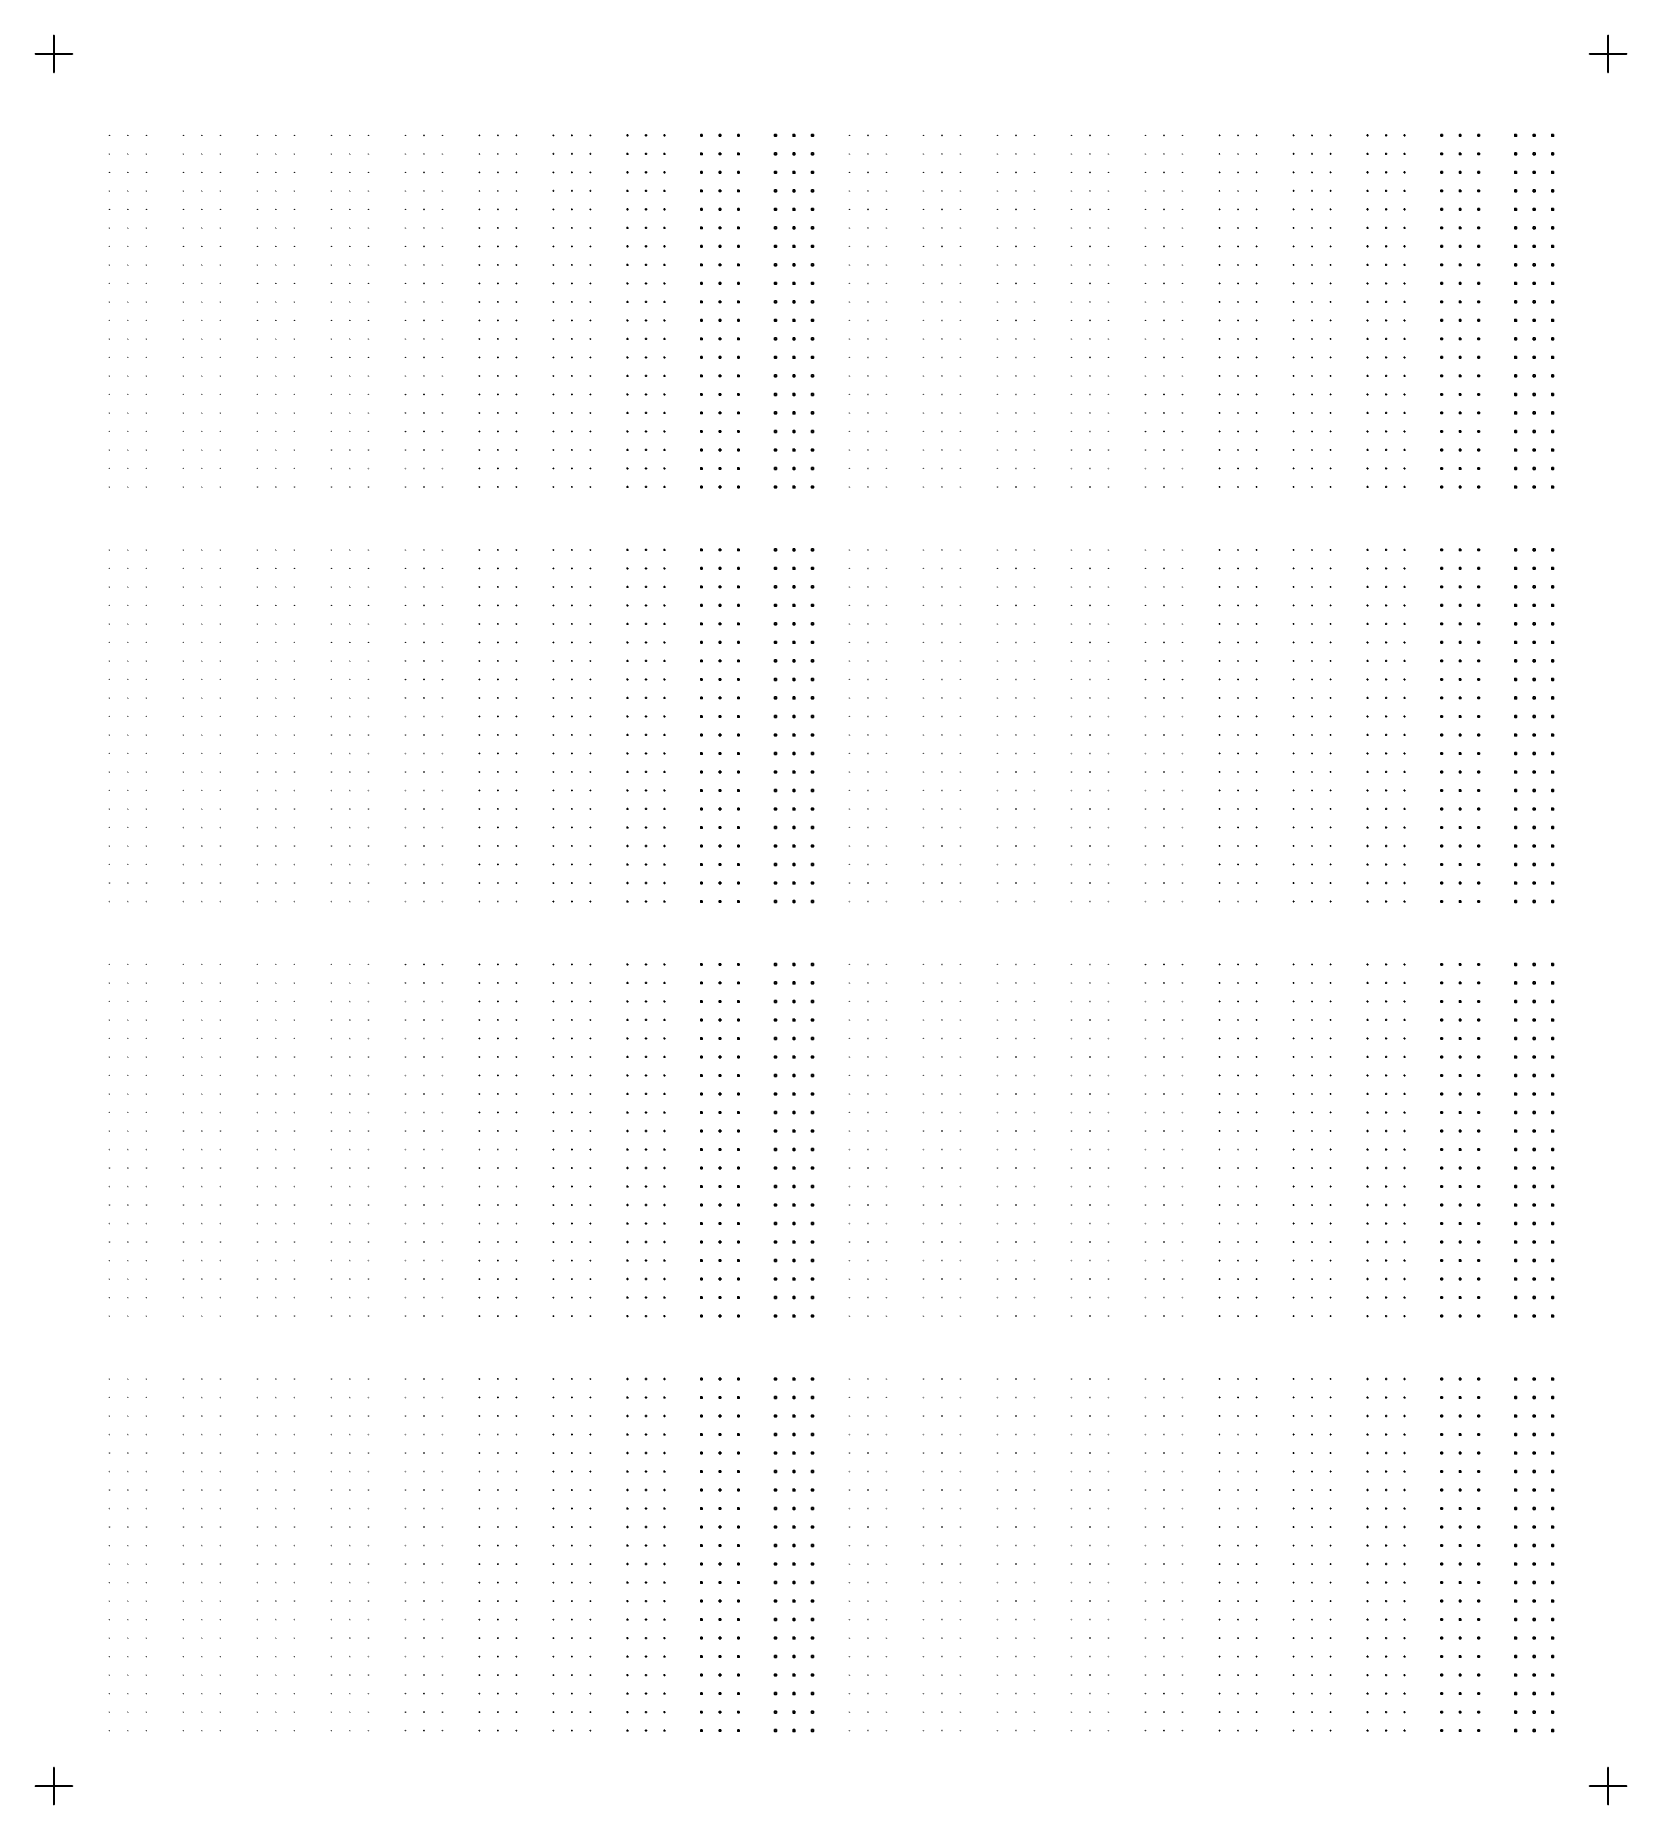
# Model space of a CAD drawing. Extents: x -5117 to 5117, y -2981 to 8396.
import ezdxf

# ---------------------------------------------------------------- set-up
doc = ezdxf.new("R2010")
doc.units = 0
doc.layers.get('0').update_dxf_attribs({"linetype": 'CONTINUOUS'})

msp = doc.modelspace()

# ---------------------------------------------------------------- linework, layer by layer
at = {"color": 7}
for points in [[(-4997.110138, 8276.252924), (-4879.293061, 8276.252924), (-4879.293061, 8278.633067), (-4997.110138, 8278.633067), (-4997.110138, 8396.450143), (-4999.490281, 8396.450143), (-4999.490281, 8278.633067), (-5117.307357, 8278.633067), (-5117.307357, 8276.252924), (-4999.490281, 8276.252924), (-4999.490281, 8158.435847), (-4997.110138, 8158.435847)], [(4999.490281, 8276.252924), (5117.307357, 8276.252924), (5117.307357, 8278.633067), (4999.490281, 8278.633067), (4999.490281, 8396.450143), (4997.110138, 8396.450143), (4997.110138, 8278.633067), (4879.293061, 8278.633067), (4879.293061, 8276.252924), (4997.110138, 8276.252924), (4997.110138, 8158.435847), (4999.490281, 8158.435847)], [(-4641.159759, 7753.930552), (-4641.397773, 7753.930552), (-4641.397773, 7753.692538), (-4641.159759, 7753.692538)], [(-4522.152611, 7753.930552), (-4522.390625, 7753.930552), (-4522.390625, 7753.692538), (-4522.152611, 7753.692538)], [(-4403.145463, 7753.930552), (-4403.383477, 7753.930552), (-4403.383477, 7753.692538), (-4403.145463, 7753.692538)], [(-4165.01216, 7754.049559), (-4165.488189, 7754.049559), (-4165.488189, 7753.57353), (-4165.01216, 7753.57353)], [(-4046.005012, 7754.049559), (-4046.481041, 7754.049559), (-4046.481041, 7753.57353), (-4046.005012, 7753.57353)], [(-3926.997864, 7754.049559), (-3927.473893, 7754.049559), (-3927.473893, 7753.57353), (-3926.997864, 7753.57353)], [(-3688.864562, 7754.168566), (-3689.578604, 7754.168566), (-3689.578604, 7753.454523), (-3688.864562, 7753.454523)], [(-3569.857414, 7754.168566), (-3570.571457, 7754.168566), (-3570.571457, 7753.454523), (-3569.857414, 7753.454523)], [(-3450.850266, 7754.168566), (-3451.564309, 7754.168566), (-3451.564309, 7753.454523), (-3450.850266, 7753.454523)], [(-3212.716963, 7754.287573), (-3213.66902, 7754.287573), (-3213.66902, 7753.335516), (-3212.716963, 7753.335516)], [(-3093.709815, 7754.287573), (-3094.661872, 7754.287573), (-3094.661872, 7753.335516), (-3093.709815, 7753.335516)], [(-2974.702667, 7754.287573), (-2975.654725, 7754.287573), (-2975.654725, 7753.335516), (-2974.702667, 7753.335516)], [(-2736.569365, 7754.406581), (-2737.759436, 7754.406581), (-2737.759436, 7753.216509), (-2736.569365, 7753.216509)], [(-2617.562217, 7754.406581), (-2618.752288, 7754.406581), (-2618.752288, 7753.216509), (-2617.562217, 7753.216509)], [(-2498.555069, 7754.406581), (-2499.74514, 7754.406581), (-2499.74514, 7753.216509), (-2498.555069, 7753.216509)], [(-2260.183752, 7754.763602), (-2262.087866, 7754.763602), (-2262.087866, 7752.859488), (-2260.183752, 7752.859488)], [(-2141.176604, 7754.763602), (-2143.080718, 7754.763602), (-2143.080718, 7752.859488), (-2141.176604, 7752.859488)], [(-2022.169456, 7754.763602), (-2024.07357, 7754.763602), (-2024.07357, 7752.859488), (-2022.169456, 7752.859488)], [(-1783.917146, 7755.001616), (-1786.297289, 7755.001616), (-1786.297289, 7752.621473), (-1783.917146, 7752.621473)], [(-1664.909998, 7755.001616), (-1667.290141, 7755.001616), (-1667.290141, 7752.621473), (-1664.909998, 7752.621473)], [(-1545.90285, 7755.001616), (-1548.282993, 7755.001616), (-1548.282993, 7752.621473), (-1545.90285, 7752.621473)], [(-1306.698483, 7756.191688), (-1311.458769, 7756.191688), (-1311.458769, 7751.431402), (-1306.698483, 7751.431402)], [(-1187.691335, 7756.191688), (-1192.451621, 7756.191688), (-1192.451621, 7751.431402), (-1187.691335, 7751.431402)], [(-1068.684188, 7756.191688), (-1073.444474, 7756.191688), (-1073.444474, 7751.431402), (-1068.684188, 7751.431402)], [(-828.289749, 7758.571831), (-837.810321, 7758.571831), (-837.810321, 7749.051259), (-828.289749, 7749.051259)], [(-709.282601, 7758.571831), (-718.803173, 7758.571831), (-718.803173, 7749.051259), (-709.282601, 7749.051259)], [(-590.275453, 7758.571831), (-599.796025, 7758.571831), (-599.796025, 7749.051259), (-590.275453, 7749.051259)], [(-351.071086, 7759.761902), (-362.971801, 7759.761902), (-362.971801, 7747.861187), (-351.071086, 7747.861187)], [(-232.063938, 7759.761902), (-243.964653, 7759.761902), (-243.964653, 7747.861187), (-232.063938, 7747.861187)], [(-113.05679, 7759.761902), (-124.957505, 7759.761902), (-124.957505, 7747.861187), (-113.05679, 7747.861187)], [(119.126155, 7753.930552), (118.888141, 7753.930552), (118.888141, 7753.692538), (119.126155, 7753.692538)], [(238.133303, 7753.930552), (237.895289, 7753.930552), (237.895289, 7753.692538), (238.133303, 7753.692538)], [(357.140451, 7753.930552), (356.902436, 7753.930552), (356.902436, 7753.692538), (357.140451, 7753.692538)], [(595.273753, 7754.049559), (594.797725, 7754.049559), (594.797725, 7753.57353), (595.273753, 7753.57353)], [(714.280901, 7754.049559), (713.804873, 7754.049559), (713.804873, 7753.57353), (714.280901, 7753.57353)], [(833.288049, 7754.049559), (832.812021, 7754.049559), (832.812021, 7753.57353), (833.288049, 7753.57353)], [(1071.421352, 7754.168566), (1070.707309, 7754.168566), (1070.707309, 7753.454523), (1071.421352, 7753.454523)], [(1190.4285, 7754.168566), (1189.714457, 7754.168566), (1189.714457, 7753.454523), (1190.4285, 7753.454523)], [(1309.435648, 7754.168566), (1308.721605, 7754.168566), (1308.721605, 7753.454523), (1309.435648, 7753.454523)], [(1547.56895, 7754.287573), (1546.616893, 7754.287573), (1546.616893, 7753.335516), (1547.56895, 7753.335516)], [(1666.576098, 7754.287573), (1665.624041, 7754.287573), (1665.624041, 7753.335516), (1666.576098, 7753.335516)], [(1785.583246, 7754.287573), (1784.631189, 7754.287573), (1784.631189, 7753.335516), (1785.583246, 7753.335516)], [(2023.716549, 7754.406581), (2022.526478, 7754.406581), (2022.526478, 7753.216509), (2023.716549, 7753.216509)], [(2142.723697, 7754.406581), (2141.533625, 7754.406581), (2141.533625, 7753.216509), (2142.723697, 7753.216509)], [(2261.730845, 7754.406581), (2260.540773, 7754.406581), (2260.540773, 7753.216509), (2261.730845, 7753.216509)], [(2500.102162, 7754.763602), (2498.198047, 7754.763602), (2498.198047, 7752.859488), (2500.102162, 7752.859488)], [(2619.10931, 7754.763602), (2617.205195, 7754.763602), (2617.205195, 7752.859488), (2619.10931, 7752.859488)], [(2738.116457, 7754.763602), (2736.212343, 7754.763602), (2736.212343, 7752.859488), (2738.116457, 7752.859488)], [(2976.368767, 7755.001616), (2973.988624, 7755.001616), (2973.988624, 7752.621473), (2976.368767, 7752.621473)], [(3095.375915, 7755.001616), (3092.995772, 7755.001616), (3092.995772, 7752.621473), (3095.375915, 7752.621473)], [(3214.383063, 7755.001616), (3212.00292, 7755.001616), (3212.00292, 7752.621473), (3214.383063, 7752.621473)], [(3453.58743, 7756.191688), (3448.827144, 7756.191688), (3448.827144, 7751.431402), (3453.58743, 7751.431402)], [(3572.594578, 7756.191688), (3567.834292, 7756.191688), (3567.834292, 7751.431402), (3572.594578, 7751.431402)], [(3691.601726, 7756.191688), (3686.84144, 7756.191688), (3686.84144, 7751.431402), (3691.601726, 7751.431402)], [(3931.996165, 7758.571831), (3922.475593, 7758.571831), (3922.475593, 7749.051259), (3931.996165, 7749.051259)], [(4051.003312, 7758.571831), (4041.482741, 7758.571831), (4041.482741, 7749.051259), (4051.003312, 7749.051259)], [(4170.01046, 7758.571831), (4160.489888, 7758.571831), (4160.489888, 7749.051259), (4170.01046, 7749.051259)], [(4409.214827, 7759.761902), (4397.314113, 7759.761902), (4397.314113, 7747.861187), (4409.214827, 7747.861187)], [(4528.221975, 7759.761902), (4516.32126, 7759.761902), (4516.32126, 7747.861187), (4528.221975, 7747.861187)], [(4647.229123, 7759.761902), (4635.328408, 7759.761902), (4635.328408, 7747.861187), (4647.229123, 7747.861187)], [(-4641.159759, 7634.923404), (-4641.397773, 7634.923404), (-4641.397773, 7634.68539), (-4641.159759, 7634.68539)], [(-4522.152611, 7634.923404), (-4522.390625, 7634.923404), (-4522.390625, 7634.68539), (-4522.152611, 7634.68539)], [(-4403.145463, 7634.923404), (-4403.383477, 7634.923404), (-4403.383477, 7634.68539), (-4403.145463, 7634.68539)], [(-4165.01216, 7635.042411), (-4165.488189, 7635.042411), (-4165.488189, 7634.566383), (-4165.01216, 7634.566383)], [(-4046.005012, 7635.042411), (-4046.481041, 7635.042411), (-4046.481041, 7634.566383), (-4046.005012, 7634.566383)], [(-3926.997864, 7635.042411), (-3927.473893, 7635.042411), (-3927.473893, 7634.566383), (-3926.997864, 7634.566383)], [(-3688.864562, 7635.161418), (-3689.578604, 7635.161418), (-3689.578604, 7634.447375), (-3688.864562, 7634.447375)], [(-3569.857414, 7635.161418), (-3570.571457, 7635.161418), (-3570.571457, 7634.447375), (-3569.857414, 7634.447375)], [(-3450.850266, 7635.161418), (-3451.564309, 7635.161418), (-3451.564309, 7634.447375), (-3450.850266, 7634.447375)], [(-3212.716963, 7635.280426), (-3213.66902, 7635.280426), (-3213.66902, 7634.328368), (-3212.716963, 7634.328368)], [(-3093.709815, 7635.280426), (-3094.661872, 7635.280426), (-3094.661872, 7634.328368), (-3093.709815, 7634.328368)], [(-2974.702667, 7635.280426), (-2975.654725, 7635.280426), (-2975.654725, 7634.328368), (-2974.702667, 7634.328368)], [(-2736.569365, 7635.399433), (-2737.759436, 7635.399433), (-2737.759436, 7634.209361), (-2736.569365, 7634.209361)], [(-2617.562217, 7635.399433), (-2618.752288, 7635.399433), (-2618.752288, 7634.209361), (-2617.562217, 7634.209361)], [(-2498.555069, 7635.399433), (-2499.74514, 7635.399433), (-2499.74514, 7634.209361), (-2498.555069, 7634.209361)], [(-2260.183752, 7635.756454), (-2262.087866, 7635.756454), (-2262.087866, 7633.85234), (-2260.183752, 7633.85234)], [(-2141.176604, 7635.756454), (-2143.080718, 7635.756454), (-2143.080718, 7633.85234), (-2141.176604, 7633.85234)], [(-2022.169456, 7635.756454), (-2024.07357, 7635.756454), (-2024.07357, 7633.85234), (-2022.169456, 7633.85234)], [(-1783.917146, 7635.994468), (-1786.297289, 7635.994468), (-1786.297289, 7633.614325), (-1783.917146, 7633.614325)], [(-1664.909998, 7635.994468), (-1667.290141, 7635.994468), (-1667.290141, 7633.614325), (-1664.909998, 7633.614325)], [(-1545.90285, 7635.994468), (-1548.282993, 7635.994468), (-1548.282993, 7633.614325), (-1545.90285, 7633.614325)], [(-1306.698483, 7637.18454), (-1311.458769, 7637.18454), (-1311.458769, 7632.424254), (-1306.698483, 7632.424254)], [(-1187.691335, 7637.18454), (-1192.451621, 7637.18454), (-1192.451621, 7632.424254), (-1187.691335, 7632.424254)], [(-1068.684188, 7637.18454), (-1073.444474, 7637.18454), (-1073.444474, 7632.424254), (-1068.684188, 7632.424254)], [(-828.289749, 7639.564683), (-837.810321, 7639.564683), (-837.810321, 7630.044111), (-828.289749, 7630.044111)], [(-709.282601, 7639.564683), (-718.803173, 7639.564683), (-718.803173, 7630.044111), (-709.282601, 7630.044111)], [(-590.275453, 7639.564683), (-599.796025, 7639.564683), (-599.796025, 7630.044111), (-590.275453, 7630.044111)], [(-351.071086, 7640.754754), (-362.971801, 7640.754754), (-362.971801, 7628.85404), (-351.071086, 7628.85404)], [(-232.063938, 7640.754754), (-243.964653, 7640.754754), (-243.964653, 7628.85404), (-232.063938, 7628.85404)], [(-113.05679, 7640.754754), (-124.957505, 7640.754754), (-124.957505, 7628.85404), (-113.05679, 7628.85404)], [(119.126155, 7634.923404), (118.888141, 7634.923404), (118.888141, 7634.68539), (119.126155, 7634.68539)], [(238.133303, 7634.923404), (237.895289, 7634.923404), (237.895289, 7634.68539), (238.133303, 7634.68539)], [(357.140451, 7634.923404), (356.902436, 7634.923404), (356.902436, 7634.68539), (357.140451, 7634.68539)], [(595.273753, 7635.042411), (594.797725, 7635.042411), (594.797725, 7634.566383), (595.273753, 7634.566383)], [(714.280901, 7635.042411), (713.804873, 7635.042411), (713.804873, 7634.566383), (714.280901, 7634.566383)], [(833.288049, 7635.042411), (832.812021, 7635.042411), (832.812021, 7634.566383), (833.288049, 7634.566383)], [(1071.421352, 7635.161418), (1070.707309, 7635.161418), (1070.707309, 7634.447375), (1071.421352, 7634.447375)], [(1190.4285, 7635.161418), (1189.714457, 7635.161418), (1189.714457, 7634.447375), (1190.4285, 7634.447375)], [(1309.435648, 7635.161418), (1308.721605, 7635.161418), (1308.721605, 7634.447375), (1309.435648, 7634.447375)], [(1547.56895, 7635.280426), (1546.616893, 7635.280426), (1546.616893, 7634.328368), (1547.56895, 7634.328368)], [(1666.576098, 7635.280426), (1665.624041, 7635.280426), (1665.624041, 7634.328368), (1666.576098, 7634.328368)], [(1785.583246, 7635.280426), (1784.631189, 7635.280426), (1784.631189, 7634.328368), (1785.583246, 7634.328368)], [(2023.716549, 7635.399433), (2022.526478, 7635.399433), (2022.526478, 7634.209361), (2023.716549, 7634.209361)], [(2142.723697, 7635.399433), (2141.533625, 7635.399433), (2141.533625, 7634.209361), (2142.723697, 7634.209361)], [(2261.730845, 7635.399433), (2260.540773, 7635.399433), (2260.540773, 7634.209361), (2261.730845, 7634.209361)], [(2500.102162, 7635.756454), (2498.198047, 7635.756454), (2498.198047, 7633.85234), (2500.102162, 7633.85234)], [(2619.10931, 7635.756454), (2617.205195, 7635.756454), (2617.205195, 7633.85234), (2619.10931, 7633.85234)], [(2738.116457, 7635.756454), (2736.212343, 7635.756454), (2736.212343, 7633.85234), (2738.116457, 7633.85234)], [(2976.368767, 7635.994468), (2973.988624, 7635.994468), (2973.988624, 7633.614325), (2976.368767, 7633.614325)], [(3095.375915, 7635.994468), (3092.995772, 7635.994468), (3092.995772, 7633.614325), (3095.375915, 7633.614325)], [(3214.383063, 7635.994468), (3212.00292, 7635.994468), (3212.00292, 7633.614325), (3214.383063, 7633.614325)], [(3453.58743, 7637.18454), (3448.827144, 7637.18454), (3448.827144, 7632.424254), (3453.58743, 7632.424254)], [(3572.594578, 7637.18454), (3567.834292, 7637.18454), (3567.834292, 7632.424254), (3572.594578, 7632.424254)], [(3691.601726, 7637.18454), (3686.84144, 7637.18454), (3686.84144, 7632.424254), (3691.601726, 7632.424254)], [(3931.996165, 7639.564683), (3922.475593, 7639.564683), (3922.475593, 7630.044111), (3931.996165, 7630.044111)], [(4051.003312, 7639.564683), (4041.482741, 7639.564683), (4041.482741, 7630.044111), (4051.003312, 7630.044111)], [(4170.01046, 7639.564683), (4160.489888, 7639.564683), (4160.489888, 7630.044111), (4170.01046, 7630.044111)], [(4409.214827, 7640.754754), (4397.314113, 7640.754754), (4397.314113, 7628.85404), (4409.214827, 7628.85404)], [(4528.221975, 7640.754754), (4516.32126, 7640.754754), (4516.32126, 7628.85404), (4528.221975, 7628.85404)], [(4647.229123, 7640.754754), (4635.328408, 7640.754754), (4635.328408, 7628.85404), (4647.229123, 7628.85404)], [(-4641.159759, 7515.916256), (-4641.397773, 7515.916256), (-4641.397773, 7515.678242), (-4641.159759, 7515.678242)], [(-4522.152611, 7515.916256), (-4522.390625, 7515.916256), (-4522.390625, 7515.678242), (-4522.152611, 7515.678242)], [(-4403.145463, 7515.916256), (-4403.383477, 7515.916256), (-4403.383477, 7515.678242), (-4403.145463, 7515.678242)], [(-4165.01216, 7516.035263), (-4165.488189, 7516.035263), (-4165.488189, 7515.559235), (-4165.01216, 7515.559235)], [(-4046.005012, 7516.035263), (-4046.481041, 7516.035263), (-4046.481041, 7515.559235), (-4046.005012, 7515.559235)], [(-3926.997864, 7516.035263), (-3927.473893, 7516.035263), (-3927.473893, 7515.559235), (-3926.997864, 7515.559235)], [(-3688.864562, 7516.154271), (-3689.578604, 7516.154271), (-3689.578604, 7515.440228), (-3688.864562, 7515.440228)], [(-3569.857414, 7516.154271), (-3570.571457, 7516.154271), (-3570.571457, 7515.440228), (-3569.857414, 7515.440228)], [(-3450.850266, 7516.154271), (-3451.564309, 7516.154271), (-3451.564309, 7515.440228), (-3450.850266, 7515.440228)], [(-3212.716963, 7516.273278), (-3213.66902, 7516.273278), (-3213.66902, 7515.321221), (-3212.716963, 7515.321221)], [(-3093.709815, 7516.273278), (-3094.661872, 7516.273278), (-3094.661872, 7515.321221), (-3093.709815, 7515.321221)], [(-2974.702667, 7516.273278), (-2975.654725, 7516.273278), (-2975.654725, 7515.321221), (-2974.702667, 7515.321221)], [(-2736.569365, 7516.392285), (-2737.759436, 7516.392285), (-2737.759436, 7515.202213), (-2736.569365, 7515.202213)], [(-2617.562217, 7516.392285), (-2618.752288, 7516.392285), (-2618.752288, 7515.202213), (-2617.562217, 7515.202213)], [(-2498.555069, 7516.392285), (-2499.74514, 7516.392285), (-2499.74514, 7515.202213), (-2498.555069, 7515.202213)], [(-2260.183752, 7516.749306), (-2262.087866, 7516.749306), (-2262.087866, 7514.845192), (-2260.183752, 7514.845192)], [(-2141.176604, 7516.749306), (-2143.080718, 7516.749306), (-2143.080718, 7514.845192), (-2141.176604, 7514.845192)], [(-2022.169456, 7516.749306), (-2024.07357, 7516.749306), (-2024.07357, 7514.845192), (-2022.169456, 7514.845192)], [(-1783.917146, 7516.987321), (-1786.297289, 7516.987321), (-1786.297289, 7514.607178), (-1783.917146, 7514.607178)], [(-1664.909998, 7516.987321), (-1667.290141, 7516.987321), (-1667.290141, 7514.607178), (-1664.909998, 7514.607178)], [(-1545.90285, 7516.987321), (-1548.282993, 7516.987321), (-1548.282993, 7514.607178), (-1545.90285, 7514.607178)], [(-1306.698483, 7518.177392), (-1311.458769, 7518.177392), (-1311.458769, 7513.417106), (-1306.698483, 7513.417106)], [(-1187.691335, 7518.177392), (-1192.451621, 7518.177392), (-1192.451621, 7513.417106), (-1187.691335, 7513.417106)], [(-1068.684188, 7518.177392), (-1073.444474, 7518.177392), (-1073.444474, 7513.417106), (-1068.684188, 7513.417106)], [(-828.289749, 7520.557535), (-837.810321, 7520.557535), (-837.810321, 7511.036963), (-828.289749, 7511.036963)], [(-709.282601, 7520.557535), (-718.803173, 7520.557535), (-718.803173, 7511.036963), (-709.282601, 7511.036963)], [(-590.275453, 7520.557535), (-599.796025, 7520.557535), (-599.796025, 7511.036963), (-590.275453, 7511.036963)], [(-351.071086, 7521.747606), (-362.971801, 7521.747606), (-362.971801, 7509.846892), (-351.071086, 7509.846892)], [(-232.063938, 7521.747606), (-243.964653, 7521.747606), (-243.964653, 7509.846892), (-232.063938, 7509.846892)], [(-113.05679, 7521.747606), (-124.957505, 7521.747606), (-124.957505, 7509.846892), (-113.05679, 7509.846892)], [(119.126155, 7515.916256), (118.888141, 7515.916256), (118.888141, 7515.678242), (119.126155, 7515.678242)], [(238.133303, 7515.916256), (237.895289, 7515.916256), (237.895289, 7515.678242), (238.133303, 7515.678242)], [(357.140451, 7515.916256), (356.902436, 7515.916256), (356.902436, 7515.678242), (357.140451, 7515.678242)], [(595.273753, 7516.035263), (594.797725, 7516.035263), (594.797725, 7515.559235), (595.273753, 7515.559235)], [(714.280901, 7516.035263), (713.804873, 7516.035263), (713.804873, 7515.559235), (714.280901, 7515.559235)], [(833.288049, 7516.035263), (832.812021, 7516.035263), (832.812021, 7515.559235), (833.288049, 7515.559235)], [(1071.421352, 7516.154271), (1070.707309, 7516.154271), (1070.707309, 7515.440228), (1071.421352, 7515.440228)], [(1190.4285, 7516.154271), (1189.714457, 7516.154271), (1189.714457, 7515.440228), (1190.4285, 7515.440228)], [(1309.435648, 7516.154271), (1308.721605, 7516.154271), (1308.721605, 7515.440228), (1309.435648, 7515.440228)], [(1547.56895, 7516.273278), (1546.616893, 7516.273278), (1546.616893, 7515.321221), (1547.56895, 7515.321221)], [(1666.576098, 7516.273278), (1665.624041, 7516.273278), (1665.624041, 7515.321221), (1666.576098, 7515.321221)], [(1785.583246, 7516.273278), (1784.631189, 7516.273278), (1784.631189, 7515.321221), (1785.583246, 7515.321221)], [(2023.716549, 7516.392285), (2022.526478, 7516.392285), (2022.526478, 7515.202213), (2023.716549, 7515.202213)], [(2142.723697, 7516.392285), (2141.533625, 7516.392285), (2141.533625, 7515.202213), (2142.723697, 7515.202213)], [(2261.730845, 7516.392285), (2260.540773, 7516.392285), (2260.540773, 7515.202213), (2261.730845, 7515.202213)], [(2500.102162, 7516.749306), (2498.198047, 7516.749306), (2498.198047, 7514.845192), (2500.102162, 7514.845192)], [(2619.10931, 7516.749306), (2617.205195, 7516.749306), (2617.205195, 7514.845192), (2619.10931, 7514.845192)], [(2738.116457, 7516.749306), (2736.212343, 7516.749306), (2736.212343, 7514.845192), (2738.116457, 7514.845192)], [(2976.368767, 7516.987321), (2973.988624, 7516.987321), (2973.988624, 7514.607178), (2976.368767, 7514.607178)], [(3095.375915, 7516.987321), (3092.995772, 7516.987321), (3092.995772, 7514.607178), (3095.375915, 7514.607178)], [(3214.383063, 7516.987321), (3212.00292, 7516.987321), (3212.00292, 7514.607178), (3214.383063, 7514.607178)], [(3453.58743, 7518.177392), (3448.827144, 7518.177392), (3448.827144, 7513.417106), (3453.58743, 7513.417106)], [(3572.594578, 7518.177392), (3567.834292, 7518.177392), (3567.834292, 7513.417106), (3572.594578, 7513.417106)], [(3691.601726, 7518.177392), (3686.84144, 7518.177392), (3686.84144, 7513.417106), (3691.601726, 7513.417106)], [(3931.996165, 7520.557535), (3922.475593, 7520.557535), (3922.475593, 7511.036963), (3931.996165, 7511.036963)], [(4051.003312, 7520.557535), (4041.482741, 7520.557535), (4041.482741, 7511.036963), (4051.003312, 7511.036963)], [(4170.01046, 7520.557535), (4160.489888, 7520.557535), (4160.489888, 7511.036963), (4170.01046, 7511.036963)], [(4409.214827, 7521.747606), (4397.314113, 7521.747606), (4397.314113, 7509.846892), (4409.214827, 7509.846892)], [(4528.221975, 7521.747606), (4516.32126, 7521.747606), (4516.32126, 7509.846892), (4528.221975, 7509.846892)], [(4647.229123, 7521.747606), (4635.328408, 7521.747606), (4635.328408, 7509.846892), (4647.229123, 7509.846892)], [(-4641.159759, 7396.909108), (-4641.397773, 7396.909108), (-4641.397773, 7396.671094), (-4641.159759, 7396.671094)], [(-4522.152611, 7396.909108), (-4522.390625, 7396.909108), (-4522.390625, 7396.671094), (-4522.152611, 7396.671094)], [(-4403.145463, 7396.909108), (-4403.383477, 7396.909108), (-4403.383477, 7396.671094), (-4403.145463, 7396.671094)], [(-4165.01216, 7397.028116), (-4165.488189, 7397.028116), (-4165.488189, 7396.552087), (-4165.01216, 7396.552087)], [(-4046.005012, 7397.028116), (-4046.481041, 7397.028116), (-4046.481041, 7396.552087), (-4046.005012, 7396.552087)], [(-3926.997864, 7397.028116), (-3927.473893, 7397.028116), (-3927.473893, 7396.552087), (-3926.997864, 7396.552087)], [(-3688.864562, 7397.147123), (-3689.578604, 7397.147123), (-3689.578604, 7396.43308), (-3688.864562, 7396.43308)], [(-3569.857414, 7397.147123), (-3570.571457, 7397.147123), (-3570.571457, 7396.43308), (-3569.857414, 7396.43308)], [(-3450.850266, 7397.147123), (-3451.564309, 7397.147123), (-3451.564309, 7396.43308), (-3450.850266, 7396.43308)], [(-3212.716963, 7397.26613), (-3213.66902, 7397.26613), (-3213.66902, 7396.314073), (-3212.716963, 7396.314073)], [(-3093.709815, 7397.26613), (-3094.661872, 7397.26613), (-3094.661872, 7396.314073), (-3093.709815, 7396.314073)], [(-2974.702667, 7397.26613), (-2975.654725, 7397.26613), (-2975.654725, 7396.314073), (-2974.702667, 7396.314073)], [(-2736.569365, 7397.385137), (-2737.759436, 7397.385137), (-2737.759436, 7396.195066), (-2736.569365, 7396.195066)], [(-2617.562217, 7397.385137), (-2618.752288, 7397.385137), (-2618.752288, 7396.195066), (-2617.562217, 7396.195066)], [(-2498.555069, 7397.385137), (-2499.74514, 7397.385137), (-2499.74514, 7396.195066), (-2498.555069, 7396.195066)], [(-2260.183752, 7397.742158), (-2262.087866, 7397.742158), (-2262.087866, 7395.838044), (-2260.183752, 7395.838044)], [(-2141.176604, 7397.742158), (-2143.080718, 7397.742158), (-2143.080718, 7395.838044), (-2141.176604, 7395.838044)], [(-2022.169456, 7397.742158), (-2024.07357, 7397.742158), (-2024.07357, 7395.838044), (-2022.169456, 7395.838044)], [(-1783.917146, 7397.980173), (-1786.297289, 7397.980173), (-1786.297289, 7395.60003), (-1783.917146, 7395.60003)], [(-1664.909998, 7397.980173), (-1667.290141, 7397.980173), (-1667.290141, 7395.60003), (-1664.909998, 7395.60003)], [(-1545.90285, 7397.980173), (-1548.282993, 7397.980173), (-1548.282993, 7395.60003), (-1545.90285, 7395.60003)], [(-1306.698483, 7399.170244), (-1311.458769, 7399.170244), (-1311.458769, 7394.409958), (-1306.698483, 7394.409958)], [(-1187.691335, 7399.170244), (-1192.451621, 7399.170244), (-1192.451621, 7394.409958), (-1187.691335, 7394.409958)], [(-1068.684188, 7399.170244), (-1073.444474, 7399.170244), (-1073.444474, 7394.409958), (-1068.684188, 7394.409958)], [(-828.289749, 7401.550387), (-837.810321, 7401.550387), (-837.810321, 7392.029815), (-828.289749, 7392.029815)], [(-709.282601, 7401.550387), (-718.803173, 7401.550387), (-718.803173, 7392.029815), (-709.282601, 7392.029815)], [(-590.275453, 7401.550387), (-599.796025, 7401.550387), (-599.796025, 7392.029815), (-590.275453, 7392.029815)], [(-351.071086, 7402.740459), (-362.971801, 7402.740459), (-362.971801, 7390.839744), (-351.071086, 7390.839744)], [(-232.063938, 7402.740459), (-243.964653, 7402.740459), (-243.964653, 7390.839744), (-232.063938, 7390.839744)], [(-113.05679, 7402.740459), (-124.957505, 7402.740459), (-124.957505, 7390.839744), (-113.05679, 7390.839744)], [(119.126155, 7396.909108), (118.888141, 7396.909108), (118.888141, 7396.671094), (119.126155, 7396.671094)], [(238.133303, 7396.909108), (237.895289, 7396.909108), (237.895289, 7396.671094), (238.133303, 7396.671094)], [(357.140451, 7396.909108), (356.902436, 7396.909108), (356.902436, 7396.671094), (357.140451, 7396.671094)], [(595.273753, 7397.028116), (594.797725, 7397.028116), (594.797725, 7396.552087), (595.273753, 7396.552087)], [(714.280901, 7397.028116), (713.804873, 7397.028116), (713.804873, 7396.552087), (714.280901, 7396.552087)], [(833.288049, 7397.028116), (832.812021, 7397.028116), (832.812021, 7396.552087), (833.288049, 7396.552087)], [(1071.421352, 7397.147123), (1070.707309, 7397.147123), (1070.707309, 7396.43308), (1071.421352, 7396.43308)], [(1190.4285, 7397.147123), (1189.714457, 7397.147123), (1189.714457, 7396.43308), (1190.4285, 7396.43308)], [(1309.435648, 7397.147123), (1308.721605, 7397.147123), (1308.721605, 7396.43308), (1309.435648, 7396.43308)], [(1547.56895, 7397.26613), (1546.616893, 7397.26613), (1546.616893, 7396.314073), (1547.56895, 7396.314073)], [(1666.576098, 7397.26613), (1665.624041, 7397.26613), (1665.624041, 7396.314073), (1666.576098, 7396.314073)], [(1785.583246, 7397.26613), (1784.631189, 7397.26613), (1784.631189, 7396.314073), (1785.583246, 7396.314073)], [(2023.716549, 7397.385137), (2022.526478, 7397.385137), (2022.526478, 7396.195066), (2023.716549, 7396.195066)], [(2142.723697, 7397.385137), (2141.533625, 7397.385137), (2141.533625, 7396.195066), (2142.723697, 7396.195066)], [(2261.730845, 7397.385137), (2260.540773, 7397.385137), (2260.540773, 7396.195066), (2261.730845, 7396.195066)], [(2500.102162, 7397.742158), (2498.198047, 7397.742158), (2498.198047, 7395.838044), (2500.102162, 7395.838044)], [(2619.10931, 7397.742158), (2617.205195, 7397.742158), (2617.205195, 7395.838044), (2619.10931, 7395.838044)], [(2738.116457, 7397.742158), (2736.212343, 7397.742158), (2736.212343, 7395.838044), (2738.116457, 7395.838044)], [(2976.368767, 7397.980173), (2973.988624, 7397.980173), (2973.988624, 7395.60003), (2976.368767, 7395.60003)], [(3095.375915, 7397.980173), (3092.995772, 7397.980173), (3092.995772, 7395.60003), (3095.375915, 7395.60003)], [(3214.383063, 7397.980173), (3212.00292, 7397.980173), (3212.00292, 7395.60003), (3214.383063, 7395.60003)], [(3453.58743, 7399.170244), (3448.827144, 7399.170244), (3448.827144, 7394.409958), (3453.58743, 7394.409958)], [(3572.594578, 7399.170244), (3567.834292, 7399.170244), (3567.834292, 7394.409958), (3572.594578, 7394.409958)], [(3691.601726, 7399.170244), (3686.84144, 7399.170244), (3686.84144, 7394.409958), (3691.601726, 7394.409958)], [(3931.996165, 7401.550387), (3922.475593, 7401.550387), (3922.475593, 7392.029815), (3931.996165, 7392.029815)], [(4051.003312, 7401.550387), (4041.482741, 7401.550387), (4041.482741, 7392.029815), (4051.003312, 7392.029815)], [(4170.01046, 7401.550387), (4160.489888, 7401.550387), (4160.489888, 7392.029815), (4170.01046, 7392.029815)], [(4409.214827, 7402.740459), (4397.314113, 7402.740459), (4397.314113, 7390.839744), (4409.214827, 7390.839744)], [(4528.221975, 7402.740459), (4516.32126, 7402.740459), (4516.32126, 7390.839744), (4528.221975, 7390.839744)], [(4647.229123, 7402.740459), (4635.328408, 7402.740459), (4635.328408, 7390.839744), (4647.229123, 7390.839744)], [(-828.289749, 7282.543239), (-837.810321, 7282.543239), (-837.810321, 7273.022668), (-828.289749, 7273.022668)], [(-709.282601, 7282.543239), (-718.803173, 7282.543239), (-718.803173, 7273.022668), (-709.282601, 7273.022668)], [(-590.275453, 7282.543239), (-599.796025, 7282.543239), (-599.796025, 7273.022668), (-590.275453, 7273.022668)], [(-351.071086, 7283.733311), (-362.971801, 7283.733311), (-362.971801, 7271.832596), (-351.071086, 7271.832596)], [(-232.063938, 7283.733311), (-243.964653, 7283.733311), (-243.964653, 7271.832596), (-232.063938, 7271.832596)], [(-113.05679, 7283.733311), (-124.957505, 7283.733311), (-124.957505, 7271.832596), (-113.05679, 7271.832596)], [(3931.996165, 7282.543239), (3922.475593, 7282.543239), (3922.475593, 7273.022668), (3931.996165, 7273.022668)], [(4051.003312, 7282.543239), (4041.482741, 7282.543239), (4041.482741, 7273.022668), (4051.003312, 7273.022668)], [(4170.01046, 7282.543239), (4160.489888, 7282.543239), (4160.489888, 7273.022668), (4170.01046, 7273.022668)], [(4409.214827, 7283.733311), (4397.314113, 7283.733311), (4397.314113, 7271.832596), (4409.214827, 7271.832596)], [(4528.221975, 7283.733311), (4516.32126, 7283.733311), (4516.32126, 7271.832596), (4528.221975, 7271.832596)], [(4647.229123, 7283.733311), (4635.328408, 7283.733311), (4635.328408, 7271.832596), (4647.229123, 7271.832596)], [(-4641.159759, 7277.901961), (-4641.397773, 7277.901961), (-4641.397773, 7277.663946), (-4641.159759, 7277.663946)], [(-4522.152611, 7277.901961), (-4522.390625, 7277.901961), (-4522.390625, 7277.663946), (-4522.152611, 7277.663946)], [(-4403.145463, 7277.901961), (-4403.383477, 7277.901961), (-4403.383477, 7277.663946), (-4403.145463, 7277.663946)], [(-4165.01216, 7278.020968), (-4165.488189, 7278.020968), (-4165.488189, 7277.544939), (-4165.01216, 7277.544939)], [(-4046.005012, 7278.020968), (-4046.481041, 7278.020968), (-4046.481041, 7277.544939), (-4046.005012, 7277.544939)], [(-3926.997864, 7278.020968), (-3927.473893, 7278.020968), (-3927.473893, 7277.544939), (-3926.997864, 7277.544939)], [(-3688.864562, 7278.139975), (-3689.578604, 7278.139975), (-3689.578604, 7277.425932), (-3688.864562, 7277.425932)], [(-3569.857414, 7278.139975), (-3570.571457, 7278.139975), (-3570.571457, 7277.425932), (-3569.857414, 7277.425932)], [(-3450.850266, 7278.139975), (-3451.564309, 7278.139975), (-3451.564309, 7277.425932), (-3450.850266, 7277.425932)], [(-3212.716963, 7278.258982), (-3213.66902, 7278.258982), (-3213.66902, 7277.306925), (-3212.716963, 7277.306925)], [(-3093.709815, 7278.258982), (-3094.661872, 7278.258982), (-3094.661872, 7277.306925), (-3093.709815, 7277.306925)], [(-2974.702667, 7278.258982), (-2975.654725, 7278.258982), (-2975.654725, 7277.306925), (-2974.702667, 7277.306925)], [(-2736.569365, 7278.377989), (-2737.759436, 7278.377989), (-2737.759436, 7277.187918), (-2736.569365, 7277.187918)], [(-2617.562217, 7278.377989), (-2618.752288, 7278.377989), (-2618.752288, 7277.187918), (-2617.562217, 7277.187918)], [(-2498.555069, 7278.377989), (-2499.74514, 7278.377989), (-2499.74514, 7277.187918), (-2498.555069, 7277.187918)], [(-2260.183752, 7278.735011), (-2262.087866, 7278.735011), (-2262.087866, 7276.830896), (-2260.183752, 7276.830896)], [(-2141.176604, 7278.735011), (-2143.080718, 7278.735011), (-2143.080718, 7276.830896), (-2141.176604, 7276.830896)], [(-2022.169456, 7278.735011), (-2024.07357, 7278.735011), (-2024.07357, 7276.830896), (-2022.169456, 7276.830896)], [(-1783.917146, 7278.973025), (-1786.297289, 7278.973025), (-1786.297289, 7276.592882), (-1783.917146, 7276.592882)], [(-1664.909998, 7278.973025), (-1667.290141, 7278.973025), (-1667.290141, 7276.592882), (-1664.909998, 7276.592882)], [(-1545.90285, 7278.973025), (-1548.282993, 7278.973025), (-1548.282993, 7276.592882), (-1545.90285, 7276.592882)], [(-1306.698483, 7280.163096), (-1311.458769, 7280.163096), (-1311.458769, 7275.40281), (-1306.698483, 7275.40281)], [(-1187.691335, 7280.163096), (-1192.451621, 7280.163096), (-1192.451621, 7275.40281), (-1187.691335, 7275.40281)], [(-1068.684188, 7280.163096), (-1073.444474, 7280.163096), (-1073.444474, 7275.40281), (-1068.684188, 7275.40281)], [(119.126155, 7277.901961), (118.888141, 7277.901961), (118.888141, 7277.663946), (119.126155, 7277.663946)], [(238.133303, 7277.901961), (237.895289, 7277.901961), (237.895289, 7277.663946), (238.133303, 7277.663946)], [(357.140451, 7277.901961), (356.902436, 7277.901961), (356.902436, 7277.663946), (357.140451, 7277.663946)], [(595.273753, 7278.020968), (594.797725, 7278.020968), (594.797725, 7277.544939), (595.273753, 7277.544939)], [(714.280901, 7278.020968), (713.804873, 7278.020968), (713.804873, 7277.544939), (714.280901, 7277.544939)], [(833.288049, 7278.020968), (832.812021, 7278.020968), (832.812021, 7277.544939), (833.288049, 7277.544939)], [(1071.421352, 7278.139975), (1070.707309, 7278.139975), (1070.707309, 7277.425932), (1071.421352, 7277.425932)], [(1190.4285, 7278.139975), (1189.714457, 7278.139975), (1189.714457, 7277.425932), (1190.4285, 7277.425932)], [(1309.435648, 7278.139975), (1308.721605, 7278.139975), (1308.721605, 7277.425932), (1309.435648, 7277.425932)], [(1547.56895, 7278.258982), (1546.616893, 7278.258982), (1546.616893, 7277.306925), (1547.56895, 7277.306925)], [(1666.576098, 7278.258982), (1665.624041, 7278.258982), (1665.624041, 7277.306925), (1666.576098, 7277.306925)], [(1785.583246, 7278.258982), (1784.631189, 7278.258982), (1784.631189, 7277.306925), (1785.583246, 7277.306925)], [(2023.716549, 7278.377989), (2022.526478, 7278.377989), (2022.526478, 7277.187918), (2023.716549, 7277.187918)], [(2142.723697, 7278.377989), (2141.533625, 7278.377989), (2141.533625, 7277.187918), (2142.723697, 7277.187918)], [(2261.730845, 7278.377989), (2260.540773, 7278.377989), (2260.540773, 7277.187918), (2261.730845, 7277.187918)], [(2500.102162, 7278.735011), (2498.198047, 7278.735011), (2498.198047, 7276.830896), (2500.102162, 7276.830896)], [(2619.10931, 7278.735011), (2617.205195, 7278.735011), (2617.205195, 7276.830896), (2619.10931, 7276.830896)], [(2738.116457, 7278.735011), (2736.212343, 7278.735011), (2736.212343, 7276.830896), (2738.116457, 7276.830896)], [(2976.368767, 7278.973025), (2973.988624, 7278.973025), (2973.988624, 7276.592882), (2976.368767, 7276.592882)], [(3095.375915, 7278.973025), (3092.995772, 7278.973025), (3092.995772, 7276.592882), (3095.375915, 7276.592882)], [(3214.383063, 7278.973025), (3212.00292, 7278.973025), (3212.00292, 7276.592882), (3214.383063, 7276.592882)], [(3453.58743, 7280.163096), (3448.827144, 7280.163096), (3448.827144, 7275.40281), (3453.58743, 7275.40281)], [(3572.594578, 7280.163096), (3567.834292, 7280.163096), (3567.834292, 7275.40281), (3572.594578, 7275.40281)], [(3691.601726, 7280.163096), (3686.84144, 7280.163096), (3686.84144, 7275.40281), (3691.601726, 7275.40281)], [(-4641.159759, 7158.894813), (-4641.397773, 7158.894813), (-4641.397773, 7158.656798), (-4641.159759, 7158.656798)], [(-4522.152611, 7158.894813), (-4522.390625, 7158.894813), (-4522.390625, 7158.656798), (-4522.152611, 7158.656798)], [(-4403.145463, 7158.894813), (-4403.383477, 7158.894813), (-4403.383477, 7158.656798), (-4403.145463, 7158.656798)], [(-4165.01216, 7159.01382), (-4165.488189, 7159.01382), (-4165.488189, 7158.537791), (-4165.01216, 7158.537791)], [(-4046.005012, 7159.01382), (-4046.481041, 7159.01382), (-4046.481041, 7158.537791), (-4046.005012, 7158.537791)], [(-3926.997864, 7159.01382), (-3927.473893, 7159.01382), (-3927.473893, 7158.537791), (-3926.997864, 7158.537791)], [(-3688.864562, 7159.132827), (-3689.578604, 7159.132827), (-3689.578604, 7158.418784), (-3688.864562, 7158.418784)], [(-3569.857414, 7159.132827), (-3570.571457, 7159.132827), (-3570.571457, 7158.418784), (-3569.857414, 7158.418784)], [(-3450.850266, 7159.132827), (-3451.564309, 7159.132827), (-3451.564309, 7158.418784), (-3450.850266, 7158.418784)], [(-3212.716963, 7159.251834), (-3213.66902, 7159.251834), (-3213.66902, 7158.299777), (-3212.716963, 7158.299777)], [(-3093.709815, 7159.251834), (-3094.661872, 7159.251834), (-3094.661872, 7158.299777), (-3093.709815, 7158.299777)], [(-2974.702667, 7159.251834), (-2975.654725, 7159.251834), (-2975.654725, 7158.299777), (-2974.702667, 7158.299777)], [(-2736.569365, 7159.370841), (-2737.759436, 7159.370841), (-2737.759436, 7158.18077), (-2736.569365, 7158.18077)], [(-2617.562217, 7159.370841), (-2618.752288, 7159.370841), (-2618.752288, 7158.18077), (-2617.562217, 7158.18077)], [(-2498.555069, 7159.370841), (-2499.74514, 7159.370841), (-2499.74514, 7158.18077), (-2498.555069, 7158.18077)], [(-2260.183752, 7159.727863), (-2262.087866, 7159.727863), (-2262.087866, 7157.823748), (-2260.183752, 7157.823748)], [(-2141.176604, 7159.727863), (-2143.080718, 7159.727863), (-2143.080718, 7157.823748), (-2141.176604, 7157.823748)], [(-2022.169456, 7159.727863), (-2024.07357, 7159.727863), (-2024.07357, 7157.823748), (-2022.169456, 7157.823748)], [(-1783.917146, 7159.965877), (-1786.297289, 7159.965877), (-1786.297289, 7157.585734), (-1783.917146, 7157.585734)], [(-1664.909998, 7159.965877), (-1667.290141, 7159.965877), (-1667.290141, 7157.585734), (-1664.909998, 7157.585734)], [(-1545.90285, 7159.965877), (-1548.282993, 7159.965877), (-1548.282993, 7157.585734), (-1545.90285, 7157.585734)], [(-1306.698483, 7161.155949), (-1311.458769, 7161.155949), (-1311.458769, 7156.395663), (-1306.698483, 7156.395663)], [(-1187.691335, 7161.155949), (-1192.451621, 7161.155949), (-1192.451621, 7156.395663), (-1187.691335, 7156.395663)], [(-1068.684188, 7161.155949), (-1073.444474, 7161.155949), (-1073.444474, 7156.395663), (-1068.684188, 7156.395663)], [(-828.289749, 7163.536091), (-837.810321, 7163.536091), (-837.810321, 7154.01552), (-828.289749, 7154.01552)], [(-709.282601, 7163.536091), (-718.803173, 7163.536091), (-718.803173, 7154.01552), (-709.282601, 7154.01552)], [(-590.275453, 7163.536091), (-599.796025, 7163.536091), (-599.796025, 7154.01552), (-590.275453, 7154.01552)], [(-351.071086, 7164.726163), (-362.971801, 7164.726163), (-362.971801, 7152.825448), (-351.071086, 7152.825448)], [(-232.063938, 7164.726163), (-243.964653, 7164.726163), (-243.964653, 7152.825448), (-232.063938, 7152.825448)], [(-113.05679, 7164.726163), (-124.957505, 7164.726163), (-124.957505, 7152.825448), (-113.05679, 7152.825448)], [(119.126155, 7158.894813), (118.888141, 7158.894813), (118.888141, 7158.656798), (119.126155, 7158.656798)], [(238.133303, 7158.894813), (237.895289, 7158.894813), (237.895289, 7158.656798), (238.133303, 7158.656798)], [(357.140451, 7158.894813), (356.902436, 7158.894813), (356.902436, 7158.656798), (357.140451, 7158.656798)], [(595.273753, 7159.01382), (594.797725, 7159.01382), (594.797725, 7158.537791), (595.273753, 7158.537791)], [(714.280901, 7159.01382), (713.804873, 7159.01382), (713.804873, 7158.537791), (714.280901, 7158.537791)], [(833.288049, 7159.01382), (832.812021, 7159.01382), (832.812021, 7158.537791), (833.288049, 7158.537791)], [(1071.421352, 7159.132827), (1070.707309, 7159.132827), (1070.707309, 7158.418784), (1071.421352, 7158.418784)], [(1190.4285, 7159.132827), (1189.714457, 7159.132827), (1189.714457, 7158.418784), (1190.4285, 7158.418784)], [(1309.435648, 7159.132827), (1308.721605, 7159.132827), (1308.721605, 7158.418784), (1309.435648, 7158.418784)], [(1547.56895, 7159.251834), (1546.616893, 7159.251834), (1546.616893, 7158.299777), (1547.56895, 7158.299777)], [(1666.576098, 7159.251834), (1665.624041, 7159.251834), (1665.624041, 7158.299777), (1666.576098, 7158.299777)], [(1785.583246, 7159.251834), (1784.631189, 7159.251834), (1784.631189, 7158.299777), (1785.583246, 7158.299777)], [(2023.716549, 7159.370841), (2022.526478, 7159.370841), (2022.526478, 7158.18077), (2023.716549, 7158.18077)], [(2142.723697, 7159.370841), (2141.533625, 7159.370841), (2141.533625, 7158.18077), (2142.723697, 7158.18077)], [(2261.730845, 7159.370841), (2260.540773, 7159.370841), (2260.540773, 7158.18077), (2261.730845, 7158.18077)], [(2500.102162, 7159.727863), (2498.198047, 7159.727863), (2498.198047, 7157.823748), (2500.102162, 7157.823748)], [(2619.10931, 7159.727863), (2617.205195, 7159.727863), (2617.205195, 7157.823748), (2619.10931, 7157.823748)], [(2738.116457, 7159.727863), (2736.212343, 7159.727863), (2736.212343, 7157.823748), (2738.116457, 7157.823748)], [(2976.368767, 7159.965877), (2973.988624, 7159.965877), (2973.988624, 7157.585734), (2976.368767, 7157.585734)], [(3095.375915, 7159.965877), (3092.995772, 7159.965877), (3092.995772, 7157.585734), (3095.375915, 7157.585734)], [(3214.383063, 7159.965877), (3212.00292, 7159.965877), (3212.00292, 7157.585734), (3214.383063, 7157.585734)], [(3453.58743, 7161.155949), (3448.827144, 7161.155949), (3448.827144, 7156.395663), (3453.58743, 7156.395663)], [(3572.594578, 7161.155949), (3567.834292, 7161.155949), (3567.834292, 7156.395663), (3572.594578, 7156.395663)], [(3691.601726, 7161.155949), (3686.84144, 7161.155949), (3686.84144, 7156.395663), (3691.601726, 7156.395663)], [(3931.996165, 7163.536091), (3922.475593, 7163.536091), (3922.475593, 7154.01552), (3931.996165, 7154.01552)], [(4051.003312, 7163.536091), (4041.482741, 7163.536091), (4041.482741, 7154.01552), (4051.003312, 7154.01552)], [(4170.01046, 7163.536091), (4160.489888, 7163.536091), (4160.489888, 7154.01552), (4170.01046, 7154.01552)], [(4409.214827, 7164.726163), (4397.314113, 7164.726163), (4397.314113, 7152.825448), (4409.214827, 7152.825448)], [(4528.221975, 7164.726163), (4516.32126, 7164.726163), (4516.32126, 7152.825448), (4528.221975, 7152.825448)], [(4647.229123, 7164.726163), (4635.328408, 7164.726163), (4635.328408, 7152.825448), (4647.229123, 7152.825448)], [(-4641.159759, 7039.887665), (-4641.397773, 7039.887665), (-4641.397773, 7039.649651), (-4641.159759, 7039.649651)], [(-4522.152611, 7039.887665), (-4522.390625, 7039.887665), (-4522.390625, 7039.649651), (-4522.152611, 7039.649651)], [(-4403.145463, 7039.887665), (-4403.383477, 7039.887665), (-4403.383477, 7039.649651), (-4403.145463, 7039.649651)], [(-4165.01216, 7040.006672), (-4165.488189, 7040.006672), (-4165.488189, 7039.530643), (-4165.01216, 7039.530643)], [(-4046.005012, 7040.006672), (-4046.481041, 7040.006672), (-4046.481041, 7039.530643), (-4046.005012, 7039.530643)], [(-3926.997864, 7040.006672), (-3927.473893, 7040.006672), (-3927.473893, 7039.530643), (-3926.997864, 7039.530643)], [(-3688.864562, 7040.125679), (-3689.578604, 7040.125679), (-3689.578604, 7039.411636), (-3688.864562, 7039.411636)], [(-3569.857414, 7040.125679), (-3570.571457, 7040.125679), (-3570.571457, 7039.411636), (-3569.857414, 7039.411636)], [(-3450.850266, 7040.125679), (-3451.564309, 7040.125679), (-3451.564309, 7039.411636), (-3450.850266, 7039.411636)], [(-3212.716963, 7040.244686), (-3213.66902, 7040.244686), (-3213.66902, 7039.292629), (-3212.716963, 7039.292629)], [(-3093.709815, 7040.244686), (-3094.661872, 7040.244686), (-3094.661872, 7039.292629), (-3093.709815, 7039.292629)], [(-2974.702667, 7040.244686), (-2975.654725, 7040.244686), (-2975.654725, 7039.292629), (-2974.702667, 7039.292629)], [(-2736.569365, 7040.363693), (-2737.759436, 7040.363693), (-2737.759436, 7039.173622), (-2736.569365, 7039.173622)], [(-2617.562217, 7040.363693), (-2618.752288, 7040.363693), (-2618.752288, 7039.173622), (-2617.562217, 7039.173622)], [(-2498.555069, 7040.363693), (-2499.74514, 7040.363693), (-2499.74514, 7039.173622), (-2498.555069, 7039.173622)], [(-2260.183752, 7040.720715), (-2262.087866, 7040.720715), (-2262.087866, 7038.816601), (-2260.183752, 7038.816601)], [(-2141.176604, 7040.720715), (-2143.080718, 7040.720715), (-2143.080718, 7038.816601), (-2141.176604, 7038.816601)], [(-2022.169456, 7040.720715), (-2024.07357, 7040.720715), (-2024.07357, 7038.816601), (-2022.169456, 7038.816601)], [(-1783.917146, 7040.958729), (-1786.297289, 7040.958729), (-1786.297289, 7038.578586), (-1783.917146, 7038.578586)], [(-1664.909998, 7040.958729), (-1667.290141, 7040.958729), (-1667.290141, 7038.578586), (-1664.909998, 7038.578586)], [(-1545.90285, 7040.958729), (-1548.282993, 7040.958729), (-1548.282993, 7038.578586), (-1545.90285, 7038.578586)], [(-1306.698483, 7042.148801), (-1311.458769, 7042.148801), (-1311.458769, 7037.388515), (-1306.698483, 7037.388515)], [(-1187.691335, 7042.148801), (-1192.451621, 7042.148801), (-1192.451621, 7037.388515), (-1187.691335, 7037.388515)], [(-1068.684188, 7042.148801), (-1073.444474, 7042.148801), (-1073.444474, 7037.388515), (-1068.684188, 7037.388515)], [(-828.289749, 7044.528944), (-837.810321, 7044.528944), (-837.810321, 7035.008372), (-828.289749, 7035.008372)], [(-709.282601, 7044.528944), (-718.803173, 7044.528944), (-718.803173, 7035.008372), (-709.282601, 7035.008372)], [(-590.275453, 7044.528944), (-599.796025, 7044.528944), (-599.796025, 7035.008372), (-590.275453, 7035.008372)], [(-351.071086, 7045.719015), (-362.971801, 7045.719015), (-362.971801, 7033.8183), (-351.071086, 7033.8183)], [(-232.063938, 7045.719015), (-243.964653, 7045.719015), (-243.964653, 7033.8183), (-232.063938, 7033.8183)], [(-113.05679, 7045.719015), (-124.957505, 7045.719015), (-124.957505, 7033.8183), (-113.05679, 7033.8183)], [(119.126155, 7039.887665), (118.888141, 7039.887665), (118.888141, 7039.649651), (119.126155, 7039.649651)], [(238.133303, 7039.887665), (237.895289, 7039.887665), (237.895289, 7039.649651), (238.133303, 7039.649651)], [(357.140451, 7039.887665), (356.902436, 7039.887665), (356.902436, 7039.649651), (357.140451, 7039.649651)], [(595.273753, 7040.006672), (594.797725, 7040.006672), (594.797725, 7039.530643), (595.273753, 7039.530643)], [(714.280901, 7040.006672), (713.804873, 7040.006672), (713.804873, 7039.530643), (714.280901, 7039.530643)], [(833.288049, 7040.006672), (832.812021, 7040.006672), (832.812021, 7039.530643), (833.288049, 7039.530643)], [(1071.421352, 7040.125679), (1070.707309, 7040.125679), (1070.707309, 7039.411636), (1071.421352, 7039.411636)], [(1190.4285, 7040.125679), (1189.714457, 7040.125679), (1189.714457, 7039.411636), (1190.4285, 7039.411636)], [(1309.435648, 7040.125679), (1308.721605, 7040.125679), (1308.721605, 7039.411636), (1309.435648, 7039.411636)], [(1547.56895, 7040.244686), (1546.616893, 7040.244686), (1546.616893, 7039.292629), (1547.56895, 7039.292629)], [(1666.576098, 7040.244686), (1665.624041, 7040.244686), (1665.624041, 7039.292629), (1666.576098, 7039.292629)], [(1785.583246, 7040.244686), (1784.631189, 7040.244686), (1784.631189, 7039.292629), (1785.583246, 7039.292629)], [(2023.716549, 7040.363693), (2022.526478, 7040.363693), (2022.526478, 7039.173622), (2023.716549, 7039.173622)], [(2142.723697, 7040.363693), (2141.533625, 7040.363693), (2141.533625, 7039.173622), (2142.723697, 7039.173622)], [(2261.730845, 7040.363693), (2260.540773, 7040.363693), (2260.540773, 7039.173622), (2261.730845, 7039.173622)], [(2500.102162, 7040.720715), (2498.198047, 7040.720715), (2498.198047, 7038.816601), (2500.102162, 7038.816601)], [(2619.10931, 7040.720715), (2617.205195, 7040.720715), (2617.205195, 7038.816601), (2619.10931, 7038.816601)], [(2738.116457, 7040.720715), (2736.212343, 7040.720715), (2736.212343, 7038.816601), (2738.116457, 7038.816601)], [(2976.368767, 7040.958729), (2973.988624, 7040.958729), (2973.988624, 7038.578586), (2976.368767, 7038.578586)], [(3095.375915, 7040.958729), (3092.995772, 7040.958729), (3092.995772, 7038.578586), (3095.375915, 7038.578586)], [(3214.383063, 7040.958729), (3212.00292, 7040.958729), (3212.00292, 7038.578586), (3214.383063, 7038.578586)], [(3453.58743, 7042.148801), (3448.827144, 7042.148801), (3448.827144, 7037.388515), (3453.58743, 7037.388515)], [(3572.594578, 7042.148801), (3567.834292, 7042.148801), (3567.834292, 7037.388515), (3572.594578, 7037.388515)], [(3691.601726, 7042.148801), (3686.84144, 7042.148801), (3686.84144, 7037.388515), (3691.601726, 7037.388515)], [(3931.996165, 7044.528944), (3922.475593, 7044.528944), (3922.475593, 7035.008372), (3931.996165, 7035.008372)], [(4051.003312, 7044.528944), (4041.482741, 7044.528944), (4041.482741, 7035.008372), (4051.003312, 7035.008372)], [(4170.01046, 7044.528944), (4160.489888, 7044.528944), (4160.489888, 7035.008372), (4170.01046, 7035.008372)], [(4409.214827, 7045.719015), (4397.314113, 7045.719015), (4397.314113, 7033.8183), (4409.214827, 7033.8183)], [(4528.221975, 7045.719015), (4516.32126, 7045.719015), (4516.32126, 7033.8183), (4528.221975, 7033.8183)], [(4647.229123, 7045.719015), (4635.328408, 7045.719015), (4635.328408, 7033.8183), (4647.229123, 7033.8183)], [(-4641.159759, 6920.880517), (-4641.397773, 6920.880517), (-4641.397773, 6920.642503), (-4641.159759, 6920.642503)], [(-4522.152611, 6920.880517), (-4522.390625, 6920.880517), (-4522.390625, 6920.642503), (-4522.152611, 6920.642503)], [(-4403.145463, 6920.880517), (-4403.383477, 6920.880517), (-4403.383477, 6920.642503), (-4403.145463, 6920.642503)], [(-4165.01216, 6920.999524), (-4165.488189, 6920.999524), (-4165.488189, 6920.523496), (-4165.01216, 6920.523496)], [(-4046.005012, 6920.999524), (-4046.481041, 6920.999524), (-4046.481041, 6920.523496), (-4046.005012, 6920.523496)], [(-3926.997864, 6920.999524), (-3927.473893, 6920.999524), (-3927.473893, 6920.523496), (-3926.997864, 6920.523496)], [(-3688.864562, 6921.118531), (-3689.578604, 6921.118531), (-3689.578604, 6920.404488), (-3688.864562, 6920.404488)], [(-3569.857414, 6921.118531), (-3570.571457, 6921.118531), (-3570.571457, 6920.404488), (-3569.857414, 6920.404488)], [(-3450.850266, 6921.118531), (-3451.564309, 6921.118531), (-3451.564309, 6920.404488), (-3450.850266, 6920.404488)], [(-3212.716963, 6921.237538), (-3213.66902, 6921.237538), (-3213.66902, 6920.285481), (-3212.716963, 6920.285481)], [(-3093.709815, 6921.237538), (-3094.661872, 6921.237538), (-3094.661872, 6920.285481), (-3093.709815, 6920.285481)], [(-2974.702667, 6921.237538), (-2975.654725, 6921.237538), (-2975.654725, 6920.285481), (-2974.702667, 6920.285481)], [(-2736.569365, 6921.356546), (-2737.759436, 6921.356546), (-2737.759436, 6920.166474), (-2736.569365, 6920.166474)], [(-2617.562217, 6921.356546), (-2618.752288, 6921.356546), (-2618.752288, 6920.166474), (-2617.562217, 6920.166474)], [(-2498.555069, 6921.356546), (-2499.74514, 6921.356546), (-2499.74514, 6920.166474), (-2498.555069, 6920.166474)], [(-2260.183752, 6921.713567), (-2262.087866, 6921.713567), (-2262.087866, 6919.809453), (-2260.183752, 6919.809453)], [(-2141.176604, 6921.713567), (-2143.080718, 6921.713567), (-2143.080718, 6919.809453), (-2141.176604, 6919.809453)], [(-2022.169456, 6921.713567), (-2024.07357, 6921.713567), (-2024.07357, 6919.809453), (-2022.169456, 6919.809453)], [(-1783.917146, 6921.951581), (-1786.297289, 6921.951581), (-1786.297289, 6919.571438), (-1783.917146, 6919.571438)], [(-1664.909998, 6921.951581), (-1667.290141, 6921.951581), (-1667.290141, 6919.571438), (-1664.909998, 6919.571438)], [(-1545.90285, 6921.951581), (-1548.282993, 6921.951581), (-1548.282993, 6919.571438), (-1545.90285, 6919.571438)], [(-1306.698483, 6923.141653), (-1311.458769, 6923.141653), (-1311.458769, 6918.381367), (-1306.698483, 6918.381367)], [(-1187.691335, 6923.141653), (-1192.451621, 6923.141653), (-1192.451621, 6918.381367), (-1187.691335, 6918.381367)], [(-1068.684188, 6923.141653), (-1073.444474, 6923.141653), (-1073.444474, 6918.381367), (-1068.684188, 6918.381367)], [(-828.289749, 6925.521796), (-837.810321, 6925.521796), (-837.810321, 6916.001224), (-828.289749, 6916.001224)], [(-709.282601, 6925.521796), (-718.803173, 6925.521796), (-718.803173, 6916.001224), (-709.282601, 6916.001224)], [(-590.275453, 6925.521796), (-599.796025, 6925.521796), (-599.796025, 6916.001224), (-590.275453, 6916.001224)], [(-351.071086, 6926.711867), (-362.971801, 6926.711867), (-362.971801, 6914.811153), (-351.071086, 6914.811153)], [(-232.063938, 6926.711867), (-243.964653, 6926.711867), (-243.964653, 6914.811153), (-232.063938, 6914.811153)], [(-113.05679, 6926.711867), (-124.957505, 6926.711867), (-124.957505, 6914.811153), (-113.05679, 6914.811153)], [(119.126155, 6920.880517), (118.888141, 6920.880517), (118.888141, 6920.642503), (119.126155, 6920.642503)], [(238.133303, 6920.880517), (237.895289, 6920.880517), (237.895289, 6920.642503), (238.133303, 6920.642503)], [(357.140451, 6920.880517), (356.902436, 6920.880517), (356.902436, 6920.642503), (357.140451, 6920.642503)], [(595.273753, 6920.999524), (594.797725, 6920.999524), (594.797725, 6920.523496), (595.273753, 6920.523496)], [(714.280901, 6920.999524), (713.804873, 6920.999524), (713.804873, 6920.523496), (714.280901, 6920.523496)], [(833.288049, 6920.999524), (832.812021, 6920.999524), (832.812021, 6920.523496), (833.288049, 6920.523496)], [(1071.421352, 6921.118531), (1070.707309, 6921.118531), (1070.707309, 6920.404488), (1071.421352, 6920.404488)], [(1190.4285, 6921.118531), (1189.714457, 6921.118531), (1189.714457, 6920.404488), (1190.4285, 6920.404488)], [(1309.435648, 6921.118531), (1308.721605, 6921.118531), (1308.721605, 6920.404488), (1309.435648, 6920.404488)], [(1547.56895, 6921.237538), (1546.616893, 6921.237538), (1546.616893, 6920.285481), (1547.56895, 6920.285481)], [(1666.576098, 6921.237538), (1665.624041, 6921.237538), (1665.624041, 6920.285481), (1666.576098, 6920.285481)], [(1785.583246, 6921.237538), (1784.631189, 6921.237538), (1784.631189, 6920.285481), (1785.583246, 6920.285481)], [(2023.716549, 6921.356546), (2022.526478, 6921.356546), (2022.526478, 6920.166474), (2023.716549, 6920.166474)], [(2142.723697, 6921.356546), (2141.533625, 6921.356546), (2141.533625, 6920.166474), (2142.723697, 6920.166474)], [(2261.730845, 6921.356546), (2260.540773, 6921.356546), (2260.540773, 6920.166474), (2261.730845, 6920.166474)], [(2500.102162, 6921.713567), (2498.198047, 6921.713567), (2498.198047, 6919.809453), (2500.102162, 6919.809453)], [(2619.10931, 6921.713567), (2617.205195, 6921.713567), (2617.205195, 6919.809453), (2619.10931, 6919.809453)], [(2738.116457, 6921.713567), (2736.212343, 6921.713567), (2736.212343, 6919.809453), (2738.116457, 6919.809453)], [(2976.368767, 6921.951581), (2973.988624, 6921.951581), (2973.988624, 6919.571438), (2976.368767, 6919.571438)], [(3095.375915, 6921.951581), (3092.995772, 6921.951581), (3092.995772, 6919.571438), (3095.375915, 6919.571438)], [(3214.383063, 6921.951581), (3212.00292, 6921.951581), (3212.00292, 6919.571438), (3214.383063, 6919.571438)], [(3453.58743, 6923.141653), (3448.827144, 6923.141653), (3448.827144, 6918.381367), (3453.58743, 6918.381367)], [(3572.594578, 6923.141653), (3567.834292, 6923.141653), (3567.834292, 6918.381367), (3572.594578, 6918.381367)], [(3691.601726, 6923.141653), (3686.84144, 6923.141653), (3686.84144, 6918.381367), (3691.601726, 6918.381367)], [(3931.996165, 6925.521796), (3922.475593, 6925.521796), (3922.475593, 6916.001224), (3931.996165, 6916.001224)], [(4051.003312, 6925.521796), (4041.482741, 6925.521796), (4041.482741, 6916.001224), (4051.003312, 6916.001224)], [(4170.01046, 6925.521796), (4160.489888, 6925.521796), (4160.489888, 6916.001224), (4170.01046, 6916.001224)], [(4409.214827, 6926.711867), (4397.314113, 6926.711867), (4397.314113, 6914.811153), (4409.214827, 6914.811153)], [(4528.221975, 6926.711867), (4516.32126, 6926.711867), (4516.32126, 6914.811153), (4528.221975, 6914.811153)], [(4647.229123, 6926.711867), (4635.328408, 6926.711867), (4635.328408, 6914.811153), (4647.229123, 6914.811153)], [(-4641.159759, 6801.873369), (-4641.397773, 6801.873369), (-4641.397773, 6801.635355), (-4641.159759, 6801.635355)], [(-4522.152611, 6801.873369), (-4522.390625, 6801.873369), (-4522.390625, 6801.635355), (-4522.152611, 6801.635355)], [(-4403.145463, 6801.873369), (-4403.383477, 6801.873369), (-4403.383477, 6801.635355), (-4403.145463, 6801.635355)], [(-4165.01216, 6801.992376), (-4165.488189, 6801.992376), (-4165.488189, 6801.516348), (-4165.01216, 6801.516348)], [(-4046.005012, 6801.992376), (-4046.481041, 6801.992376), (-4046.481041, 6801.516348), (-4046.005012, 6801.516348)], [(-3926.997864, 6801.992376), (-3927.473893, 6801.992376), (-3927.473893, 6801.516348), (-3926.997864, 6801.516348)], [(-3688.864562, 6802.111384), (-3689.578604, 6802.111384), (-3689.578604, 6801.397341), (-3688.864562, 6801.397341)], [(-3569.857414, 6802.111384), (-3570.571457, 6802.111384), (-3570.571457, 6801.397341), (-3569.857414, 6801.397341)], [(-3450.850266, 6802.111384), (-3451.564309, 6802.111384), (-3451.564309, 6801.397341), (-3450.850266, 6801.397341)], [(-3212.716963, 6802.230391), (-3213.66902, 6802.230391), (-3213.66902, 6801.278333), (-3212.716963, 6801.278333)], [(-3093.709815, 6802.230391), (-3094.661872, 6802.230391), (-3094.661872, 6801.278333), (-3093.709815, 6801.278333)], [(-2974.702667, 6802.230391), (-2975.654725, 6802.230391), (-2975.654725, 6801.278333), (-2974.702667, 6801.278333)], [(-2736.569365, 6802.349398), (-2737.759436, 6802.349398), (-2737.759436, 6801.159326), (-2736.569365, 6801.159326)], [(-2617.562217, 6802.349398), (-2618.752288, 6802.349398), (-2618.752288, 6801.159326), (-2617.562217, 6801.159326)], [(-2498.555069, 6802.349398), (-2499.74514, 6802.349398), (-2499.74514, 6801.159326), (-2498.555069, 6801.159326)], [(-2260.183752, 6802.706419), (-2262.087866, 6802.706419), (-2262.087866, 6800.802305), (-2260.183752, 6800.802305)], [(-2141.176604, 6802.706419), (-2143.080718, 6802.706419), (-2143.080718, 6800.802305), (-2141.176604, 6800.802305)], [(-2022.169456, 6802.706419), (-2024.07357, 6802.706419), (-2024.07357, 6800.802305), (-2022.169456, 6800.802305)], [(-1783.917146, 6802.944434), (-1786.297289, 6802.944434), (-1786.297289, 6800.564291), (-1783.917146, 6800.564291)], [(-1664.909998, 6802.944434), (-1667.290141, 6802.944434), (-1667.290141, 6800.564291), (-1664.909998, 6800.564291)], [(-1545.90285, 6802.944434), (-1548.282993, 6802.944434), (-1548.282993, 6800.564291), (-1545.90285, 6800.564291)], [(-1306.698483, 6804.134505), (-1311.458769, 6804.134505), (-1311.458769, 6799.374219), (-1306.698483, 6799.374219)], [(-1187.691335, 6804.134505), (-1192.451621, 6804.134505), (-1192.451621, 6799.374219), (-1187.691335, 6799.374219)], [(-1068.684188, 6804.134505), (-1073.444474, 6804.134505), (-1073.444474, 6799.374219), (-1068.684188, 6799.374219)], [(-828.289749, 6806.514648), (-837.810321, 6806.514648), (-837.810321, 6796.994076), (-828.289749, 6796.994076)], [(-709.282601, 6806.514648), (-718.803173, 6806.514648), (-718.803173, 6796.994076), (-709.282601, 6796.994076)], [(-590.275453, 6806.514648), (-599.796025, 6806.514648), (-599.796025, 6796.994076), (-590.275453, 6796.994076)], [(-351.071086, 6807.704719), (-362.971801, 6807.704719), (-362.971801, 6795.804005), (-351.071086, 6795.804005)], [(-232.063938, 6807.704719), (-243.964653, 6807.704719), (-243.964653, 6795.804005), (-232.063938, 6795.804005)], [(-113.05679, 6807.704719), (-124.957505, 6807.704719), (-124.957505, 6795.804005), (-113.05679, 6795.804005)], [(119.126155, 6801.873369), (118.888141, 6801.873369), (118.888141, 6801.635355), (119.126155, 6801.635355)], [(238.133303, 6801.873369), (237.895289, 6801.873369), (237.895289, 6801.635355), (238.133303, 6801.635355)], [(357.140451, 6801.873369), (356.902436, 6801.873369), (356.902436, 6801.635355), (357.140451, 6801.635355)], [(595.273753, 6801.992376), (594.797725, 6801.992376), (594.797725, 6801.516348), (595.273753, 6801.516348)], [(714.280901, 6801.992376), (713.804873, 6801.992376), (713.804873, 6801.516348), (714.280901, 6801.516348)], [(833.288049, 6801.992376), (832.812021, 6801.992376), (832.812021, 6801.516348), (833.288049, 6801.516348)], [(1071.421352, 6802.111384), (1070.707309, 6802.111384), (1070.707309, 6801.397341), (1071.421352, 6801.397341)], [(1190.4285, 6802.111384), (1189.714457, 6802.111384), (1189.714457, 6801.397341), (1190.4285, 6801.397341)], [(1309.435648, 6802.111384), (1308.721605, 6802.111384), (1308.721605, 6801.397341), (1309.435648, 6801.397341)], [(1547.56895, 6802.230391), (1546.616893, 6802.230391), (1546.616893, 6801.278333), (1547.56895, 6801.278333)], [(1666.576098, 6802.230391), (1665.624041, 6802.230391), (1665.624041, 6801.278333), (1666.576098, 6801.278333)], [(1785.583246, 6802.230391), (1784.631189, 6802.230391), (1784.631189, 6801.278333), (1785.583246, 6801.278333)], [(2023.716549, 6802.349398), (2022.526478, 6802.349398), (2022.526478, 6801.159326), (2023.716549, 6801.159326)], [(2142.723697, 6802.349398), (2141.533625, 6802.349398), (2141.533625, 6801.159326), (2142.723697, 6801.159326)], [(2261.730845, 6802.349398), (2260.540773, 6802.349398), (2260.540773, 6801.159326), (2261.730845, 6801.159326)], [(2500.102162, 6802.706419), (2498.198047, 6802.706419), (2498.198047, 6800.802305), (2500.102162, 6800.802305)], [(2619.10931, 6802.706419), (2617.205195, 6802.706419), (2617.205195, 6800.802305), (2619.10931, 6800.802305)], [(2738.116457, 6802.706419), (2736.212343, 6802.706419), (2736.212343, 6800.802305), (2738.116457, 6800.802305)], [(2976.368767, 6802.944434), (2973.988624, 6802.944434), (2973.988624, 6800.564291), (2976.368767, 6800.564291)], [(3095.375915, 6802.944434), (3092.995772, 6802.944434), (3092.995772, 6800.564291), (3095.375915, 6800.564291)], [(3214.383063, 6802.944434), (3212.00292, 6802.944434), (3212.00292, 6800.564291), (3214.383063, 6800.564291)], [(3453.58743, 6804.134505), (3448.827144, 6804.134505), (3448.827144, 6799.374219), (3453.58743, 6799.374219)], [(3572.594578, 6804.134505), (3567.834292, 6804.134505), (3567.834292, 6799.374219), (3572.594578, 6799.374219)], [(3691.601726, 6804.134505), (3686.84144, 6804.134505), (3686.84144, 6799.374219), (3691.601726, 6799.374219)], [(3931.996165, 6806.514648), (3922.475593, 6806.514648), (3922.475593, 6796.994076), (3931.996165, 6796.994076)], [(4051.003312, 6806.514648), (4041.482741, 6806.514648), (4041.482741, 6796.994076), (4051.003312, 6796.994076)], [(4170.01046, 6806.514648), (4160.489888, 6806.514648), (4160.489888, 6796.994076), (4170.01046, 6796.994076)], [(4409.214827, 6807.704719), (4397.314113, 6807.704719), (4397.314113, 6795.804005), (4409.214827, 6795.804005)], [(4528.221975, 6807.704719), (4516.32126, 6807.704719), (4516.32126, 6795.804005), (4528.221975, 6795.804005)], [(4647.229123, 6807.704719), (4635.328408, 6807.704719), (4635.328408, 6795.804005), (4647.229123, 6795.804005)], [(-4641.159759, 6682.866221), (-4641.397773, 6682.866221), (-4641.397773, 6682.628207), (-4641.159759, 6682.628207)], [(-4522.152611, 6682.866221), (-4522.390625, 6682.866221), (-4522.390625, 6682.628207), (-4522.152611, 6682.628207)], [(-4403.145463, 6682.866221), (-4403.383477, 6682.866221), (-4403.383477, 6682.628207), (-4403.145463, 6682.628207)], [(-4165.01216, 6682.985229), (-4165.488189, 6682.985229), (-4165.488189, 6682.5092), (-4165.01216, 6682.5092)], [(-4046.005012, 6682.985229), (-4046.481041, 6682.985229), (-4046.481041, 6682.5092), (-4046.005012, 6682.5092)], [(-3926.997864, 6682.985229), (-3927.473893, 6682.985229), (-3927.473893, 6682.5092), (-3926.997864, 6682.5092)], [(-3688.864562, 6683.104236), (-3689.578604, 6683.104236), (-3689.578604, 6682.390193), (-3688.864562, 6682.390193)], [(-3569.857414, 6683.104236), (-3570.571457, 6683.104236), (-3570.571457, 6682.390193), (-3569.857414, 6682.390193)], [(-3450.850266, 6683.104236), (-3451.564309, 6683.104236), (-3451.564309, 6682.390193), (-3450.850266, 6682.390193)], [(-3212.716963, 6683.223243), (-3213.66902, 6683.223243), (-3213.66902, 6682.271186), (-3212.716963, 6682.271186)], [(-3093.709815, 6683.223243), (-3094.661872, 6683.223243), (-3094.661872, 6682.271186), (-3093.709815, 6682.271186)], [(-2974.702667, 6683.223243), (-2975.654725, 6683.223243), (-2975.654725, 6682.271186), (-2974.702667, 6682.271186)], [(-2736.569365, 6683.34225), (-2737.759436, 6683.34225), (-2737.759436, 6682.152178), (-2736.569365, 6682.152178)], [(-2617.562217, 6683.34225), (-2618.752288, 6683.34225), (-2618.752288, 6682.152178), (-2617.562217, 6682.152178)], [(-2498.555069, 6683.34225), (-2499.74514, 6683.34225), (-2499.74514, 6682.152178), (-2498.555069, 6682.152178)], [(-2260.183752, 6683.699271), (-2262.087866, 6683.699271), (-2262.087866, 6681.795157), (-2260.183752, 6681.795157)], [(-2141.176604, 6683.699271), (-2143.080718, 6683.699271), (-2143.080718, 6681.795157), (-2141.176604, 6681.795157)], [(-2022.169456, 6683.699271), (-2024.07357, 6683.699271), (-2024.07357, 6681.795157), (-2022.169456, 6681.795157)], [(-1783.917146, 6683.937286), (-1786.297289, 6683.937286), (-1786.297289, 6681.557143), (-1783.917146, 6681.557143)], [(-1664.909998, 6683.937286), (-1667.290141, 6683.937286), (-1667.290141, 6681.557143), (-1664.909998, 6681.557143)], [(-1545.90285, 6683.937286), (-1548.282993, 6683.937286), (-1548.282993, 6681.557143), (-1545.90285, 6681.557143)], [(-1306.698483, 6685.127357), (-1311.458769, 6685.127357), (-1311.458769, 6680.367071), (-1306.698483, 6680.367071)], [(-1187.691335, 6685.127357), (-1192.451621, 6685.127357), (-1192.451621, 6680.367071), (-1187.691335, 6680.367071)], [(-1068.684188, 6685.127357), (-1073.444474, 6685.127357), (-1073.444474, 6680.367071), (-1068.684188, 6680.367071)], [(-828.289749, 6687.5075), (-837.810321, 6687.5075), (-837.810321, 6677.986928), (-828.289749, 6677.986928)], [(-709.282601, 6687.5075), (-718.803173, 6687.5075), (-718.803173, 6677.986928), (-709.282601, 6677.986928)], [(-590.275453, 6687.5075), (-599.796025, 6687.5075), (-599.796025, 6677.986928), (-590.275453, 6677.986928)], [(-351.071086, 6688.697572), (-362.971801, 6688.697572), (-362.971801, 6676.796857), (-351.071086, 6676.796857)], [(-232.063938, 6688.697572), (-243.964653, 6688.697572), (-243.964653, 6676.796857), (-232.063938, 6676.796857)], [(-113.05679, 6688.697572), (-124.957505, 6688.697572), (-124.957505, 6676.796857), (-113.05679, 6676.796857)], [(119.126155, 6682.866221), (118.888141, 6682.866221), (118.888141, 6682.628207), (119.126155, 6682.628207)], [(238.133303, 6682.866221), (237.895289, 6682.866221), (237.895289, 6682.628207), (238.133303, 6682.628207)], [(357.140451, 6682.866221), (356.902436, 6682.866221), (356.902436, 6682.628207), (357.140451, 6682.628207)], [(595.273753, 6682.985229), (594.797725, 6682.985229), (594.797725, 6682.5092), (595.273753, 6682.5092)], [(714.280901, 6682.985229), (713.804873, 6682.985229), (713.804873, 6682.5092), (714.280901, 6682.5092)], [(833.288049, 6682.985229), (832.812021, 6682.985229), (832.812021, 6682.5092), (833.288049, 6682.5092)], [(1071.421352, 6683.104236), (1070.707309, 6683.104236), (1070.707309, 6682.390193), (1071.421352, 6682.390193)], [(1190.4285, 6683.104236), (1189.714457, 6683.104236), (1189.714457, 6682.390193), (1190.4285, 6682.390193)], [(1309.435648, 6683.104236), (1308.721605, 6683.104236), (1308.721605, 6682.390193), (1309.435648, 6682.390193)], [(1547.56895, 6683.223243), (1546.616893, 6683.223243), (1546.616893, 6682.271186), (1547.56895, 6682.271186)], [(1666.576098, 6683.223243), (1665.624041, 6683.223243), (1665.624041, 6682.271186), (1666.576098, 6682.271186)], [(1785.583246, 6683.223243), (1784.631189, 6683.223243), (1784.631189, 6682.271186), (1785.583246, 6682.271186)], [(2023.716549, 6683.34225), (2022.526478, 6683.34225), (2022.526478, 6682.152178), (2023.716549, 6682.152178)], [(2142.723697, 6683.34225), (2141.533625, 6683.34225), (2141.533625, 6682.152178), (2142.723697, 6682.152178)], [(2261.730845, 6683.34225), (2260.540773, 6683.34225), (2260.540773, 6682.152178), (2261.730845, 6682.152178)], [(2500.102162, 6683.699271), (2498.198047, 6683.699271), (2498.198047, 6681.795157), (2500.102162, 6681.795157)], [(2619.10931, 6683.699271), (2617.205195, 6683.699271), (2617.205195, 6681.795157), (2619.10931, 6681.795157)], [(2738.116457, 6683.699271), (2736.212343, 6683.699271), (2736.212343, 6681.795157), (2738.116457, 6681.795157)], [(2976.368767, 6683.937286), (2973.988624, 6683.937286), (2973.988624, 6681.557143), (2976.368767, 6681.557143)], [(3095.375915, 6683.937286), (3092.995772, 6683.937286), (3092.995772, 6681.557143), (3095.375915, 6681.557143)], [(3214.383063, 6683.937286), (3212.00292, 6683.937286), (3212.00292, 6681.557143), (3214.383063, 6681.557143)], [(3453.58743, 6685.127357), (3448.827144, 6685.127357), (3448.827144, 6680.367071), (3453.58743, 6680.367071)], [(3572.594578, 6685.127357), (3567.834292, 6685.127357), (3567.834292, 6680.367071), (3572.594578, 6680.367071)], [(3691.601726, 6685.127357), (3686.84144, 6685.127357), (3686.84144, 6680.367071), (3691.601726, 6680.367071)], [(3931.996165, 6687.5075), (3922.475593, 6687.5075), (3922.475593, 6677.986928), (3931.996165, 6677.986928)], [(4051.003312, 6687.5075), (4041.482741, 6687.5075), (4041.482741, 6677.986928), (4051.003312, 6677.986928)], [(4170.01046, 6687.5075), (4160.489888, 6687.5075), (4160.489888, 6677.986928), (4170.01046, 6677.986928)], [(4409.214827, 6688.697572), (4397.314113, 6688.697572), (4397.314113, 6676.796857), (4409.214827, 6676.796857)], [(4528.221975, 6688.697572), (4516.32126, 6688.697572), (4516.32126, 6676.796857), (4528.221975, 6676.796857)], [(4647.229123, 6688.697572), (4635.328408, 6688.697572), (4635.328408, 6676.796857), (4647.229123, 6676.796857)], [(-4641.159759, 6563.859074), (-4641.397773, 6563.859074), (-4641.397773, 6563.621059), (-4641.159759, 6563.621059)], [(-4522.152611, 6563.859074), (-4522.390625, 6563.859074), (-4522.390625, 6563.621059), (-4522.152611, 6563.621059)], [(-4403.145463, 6563.859074), (-4403.383477, 6563.859074), (-4403.383477, 6563.621059), (-4403.145463, 6563.621059)], [(-4165.01216, 6563.978081), (-4165.488189, 6563.978081), (-4165.488189, 6563.502052), (-4165.01216, 6563.502052)], [(-4046.005012, 6563.978081), (-4046.481041, 6563.978081), (-4046.481041, 6563.502052), (-4046.005012, 6563.502052)], [(-3926.997864, 6563.978081), (-3927.473893, 6563.978081), (-3927.473893, 6563.502052), (-3926.997864, 6563.502052)], [(-3688.864562, 6564.097088), (-3689.578604, 6564.097088), (-3689.578604, 6563.383045), (-3688.864562, 6563.383045)], [(-3569.857414, 6564.097088), (-3570.571457, 6564.097088), (-3570.571457, 6563.383045), (-3569.857414, 6563.383045)], [(-3450.850266, 6564.097088), (-3451.564309, 6564.097088), (-3451.564309, 6563.383045), (-3450.850266, 6563.383045)], [(-3212.716963, 6564.216095), (-3213.66902, 6564.216095), (-3213.66902, 6563.264038), (-3212.716963, 6563.264038)], [(-3093.709815, 6564.216095), (-3094.661872, 6564.216095), (-3094.661872, 6563.264038), (-3093.709815, 6563.264038)], [(-2974.702667, 6564.216095), (-2975.654725, 6564.216095), (-2975.654725, 6563.264038), (-2974.702667, 6563.264038)], [(-2736.569365, 6564.335102), (-2737.759436, 6564.335102), (-2737.759436, 6563.145031), (-2736.569365, 6563.145031)], [(-2617.562217, 6564.335102), (-2618.752288, 6564.335102), (-2618.752288, 6563.145031), (-2617.562217, 6563.145031)], [(-2498.555069, 6564.335102), (-2499.74514, 6564.335102), (-2499.74514, 6563.145031), (-2498.555069, 6563.145031)], [(-2260.183752, 6564.692124), (-2262.087866, 6564.692124), (-2262.087866, 6562.788009), (-2260.183752, 6562.788009)], [(-2141.176604, 6564.692124), (-2143.080718, 6564.692124), (-2143.080718, 6562.788009), (-2141.176604, 6562.788009)], [(-2022.169456, 6564.692124), (-2024.07357, 6564.692124), (-2024.07357, 6562.788009), (-2022.169456, 6562.788009)], [(-1783.917146, 6564.930138), (-1786.297289, 6564.930138), (-1786.297289, 6562.549995), (-1783.917146, 6562.549995)], [(-1664.909998, 6564.930138), (-1667.290141, 6564.930138), (-1667.290141, 6562.549995), (-1664.909998, 6562.549995)], [(-1545.90285, 6564.930138), (-1548.282993, 6564.930138), (-1548.282993, 6562.549995), (-1545.90285, 6562.549995)], [(-1306.698483, 6566.120209), (-1311.458769, 6566.120209), (-1311.458769, 6561.359923), (-1306.698483, 6561.359923)], [(-1187.691335, 6566.120209), (-1192.451621, 6566.120209), (-1192.451621, 6561.359923), (-1187.691335, 6561.359923)], [(-1068.684188, 6566.120209), (-1073.444474, 6566.120209), (-1073.444474, 6561.359923), (-1068.684188, 6561.359923)], [(-828.289749, 6568.500352), (-837.810321, 6568.500352), (-837.810321, 6558.97978), (-828.289749, 6558.97978)], [(-709.282601, 6568.500352), (-718.803173, 6568.500352), (-718.803173, 6558.97978), (-709.282601, 6558.97978)], [(-590.275453, 6568.500352), (-599.796025, 6568.500352), (-599.796025, 6558.97978), (-590.275453, 6558.97978)], [(-351.071086, 6569.690424), (-362.971801, 6569.690424), (-362.971801, 6557.789709), (-351.071086, 6557.789709)], [(-232.063938, 6569.690424), (-243.964653, 6569.690424), (-243.964653, 6557.789709), (-232.063938, 6557.789709)], [(-113.05679, 6569.690424), (-124.957505, 6569.690424), (-124.957505, 6557.789709), (-113.05679, 6557.789709)], [(119.126155, 6563.859074), (118.888141, 6563.859074), (118.888141, 6563.621059), (119.126155, 6563.621059)], [(238.133303, 6563.859074), (237.895289, 6563.859074), (237.895289, 6563.621059), (238.133303, 6563.621059)], [(357.140451, 6563.859074), (356.902436, 6563.859074), (356.902436, 6563.621059), (357.140451, 6563.621059)], [(595.273753, 6563.978081), (594.797725, 6563.978081), (594.797725, 6563.502052), (595.273753, 6563.502052)], [(714.280901, 6563.978081), (713.804873, 6563.978081), (713.804873, 6563.502052), (714.280901, 6563.502052)], [(833.288049, 6563.978081), (832.812021, 6563.978081), (832.812021, 6563.502052), (833.288049, 6563.502052)], [(1071.421352, 6564.097088), (1070.707309, 6564.097088), (1070.707309, 6563.383045), (1071.421352, 6563.383045)], [(1190.4285, 6564.097088), (1189.714457, 6564.097088), (1189.714457, 6563.383045), (1190.4285, 6563.383045)], [(1309.435648, 6564.097088), (1308.721605, 6564.097088), (1308.721605, 6563.383045), (1309.435648, 6563.383045)], [(1547.56895, 6564.216095), (1546.616893, 6564.216095), (1546.616893, 6563.264038), (1547.56895, 6563.264038)], [(1666.576098, 6564.216095), (1665.624041, 6564.216095), (1665.624041, 6563.264038), (1666.576098, 6563.264038)], [(1785.583246, 6564.216095), (1784.631189, 6564.216095), (1784.631189, 6563.264038), (1785.583246, 6563.264038)], [(2023.716549, 6564.335102), (2022.526478, 6564.335102), (2022.526478, 6563.145031), (2023.716549, 6563.145031)], [(2142.723697, 6564.335102), (2141.533625, 6564.335102), (2141.533625, 6563.145031), (2142.723697, 6563.145031)], [(2261.730845, 6564.335102), (2260.540773, 6564.335102), (2260.540773, 6563.145031), (2261.730845, 6563.145031)], [(2500.102162, 6564.692124), (2498.198047, 6564.692124), (2498.198047, 6562.788009), (2500.102162, 6562.788009)], [(2619.10931, 6564.692124), (2617.205195, 6564.692124), (2617.205195, 6562.788009), (2619.10931, 6562.788009)], [(2738.116457, 6564.692124), (2736.212343, 6564.692124), (2736.212343, 6562.788009), (2738.116457, 6562.788009)], [(2976.368767, 6564.930138), (2973.988624, 6564.930138), (2973.988624, 6562.549995), (2976.368767, 6562.549995)], [(3095.375915, 6564.930138), (3092.995772, 6564.930138), (3092.995772, 6562.549995), (3095.375915, 6562.549995)], [(3214.383063, 6564.930138), (3212.00292, 6564.930138), (3212.00292, 6562.549995), (3214.383063, 6562.549995)], [(3453.58743, 6566.120209), (3448.827144, 6566.120209), (3448.827144, 6561.359923), (3453.58743, 6561.359923)], [(3572.594578, 6566.120209), (3567.834292, 6566.120209), (3567.834292, 6561.359923), (3572.594578, 6561.359923)], [(3691.601726, 6566.120209), (3686.84144, 6566.120209), (3686.84144, 6561.359923), (3691.601726, 6561.359923)], [(3931.996165, 6568.500352), (3922.475593, 6568.500352), (3922.475593, 6558.97978), (3931.996165, 6558.97978)], [(4051.003312, 6568.500352), (4041.482741, 6568.500352), (4041.482741, 6558.97978), (4051.003312, 6558.97978)], [(4170.01046, 6568.500352), (4160.489888, 6568.500352), (4160.489888, 6558.97978), (4170.01046, 6558.97978)], [(4409.214827, 6569.690424), (4397.314113, 6569.690424), (4397.314113, 6557.789709), (4409.214827, 6557.789709)], [(4528.221975, 6569.690424), (4516.32126, 6569.690424), (4516.32126, 6557.789709), (4528.221975, 6557.789709)], [(4647.229123, 6569.690424), (4635.328408, 6569.690424), (4635.328408, 6557.789709), (4647.229123, 6557.789709)], [(-4641.159759, 6444.851926), (-4641.397773, 6444.851926), (-4641.397773, 6444.613911), (-4641.159759, 6444.613911)], [(-4522.152611, 6444.851926), (-4522.390625, 6444.851926), (-4522.390625, 6444.613911), (-4522.152611, 6444.613911)], [(-4403.145463, 6444.851926), (-4403.383477, 6444.851926), (-4403.383477, 6444.613911), (-4403.145463, 6444.613911)], [(-4165.01216, 6444.970933), (-4165.488189, 6444.970933), (-4165.488189, 6444.494904), (-4165.01216, 6444.494904)], [(-4046.005012, 6444.970933), (-4046.481041, 6444.970933), (-4046.481041, 6444.494904), (-4046.005012, 6444.494904)], [(-3926.997864, 6444.970933), (-3927.473893, 6444.970933), (-3927.473893, 6444.494904), (-3926.997864, 6444.494904)], [(-3688.864562, 6445.08994), (-3689.578604, 6445.08994), (-3689.578604, 6444.375897), (-3688.864562, 6444.375897)], [(-3569.857414, 6445.08994), (-3570.571457, 6445.08994), (-3570.571457, 6444.375897), (-3569.857414, 6444.375897)], [(-3450.850266, 6445.08994), (-3451.564309, 6445.08994), (-3451.564309, 6444.375897), (-3450.850266, 6444.375897)], [(-3212.716963, 6445.208947), (-3213.66902, 6445.208947), (-3213.66902, 6444.25689), (-3212.716963, 6444.25689)], [(-3093.709815, 6445.208947), (-3094.661872, 6445.208947), (-3094.661872, 6444.25689), (-3093.709815, 6444.25689)], [(-2974.702667, 6445.208947), (-2975.654725, 6445.208947), (-2975.654725, 6444.25689), (-2974.702667, 6444.25689)], [(-2736.569365, 6445.327954), (-2737.759436, 6445.327954), (-2737.759436, 6444.137883), (-2736.569365, 6444.137883)], [(-2617.562217, 6445.327954), (-2618.752288, 6445.327954), (-2618.752288, 6444.137883), (-2617.562217, 6444.137883)], [(-2498.555069, 6445.327954), (-2499.74514, 6445.327954), (-2499.74514, 6444.137883), (-2498.555069, 6444.137883)], [(-2260.183752, 6445.684976), (-2262.087866, 6445.684976), (-2262.087866, 6443.780861), (-2260.183752, 6443.780861)], [(-2141.176604, 6445.684976), (-2143.080718, 6445.684976), (-2143.080718, 6443.780861), (-2141.176604, 6443.780861)], [(-2022.169456, 6445.684976), (-2024.07357, 6445.684976), (-2024.07357, 6443.780861), (-2022.169456, 6443.780861)], [(-1783.917146, 6445.92299), (-1786.297289, 6445.92299), (-1786.297289, 6443.542847), (-1783.917146, 6443.542847)], [(-1664.909998, 6445.92299), (-1667.290141, 6445.92299), (-1667.290141, 6443.542847), (-1664.909998, 6443.542847)], [(-1545.90285, 6445.92299), (-1548.282993, 6445.92299), (-1548.282993, 6443.542847), (-1545.90285, 6443.542847)], [(-1306.698483, 6447.113062), (-1311.458769, 6447.113062), (-1311.458769, 6442.352776), (-1306.698483, 6442.352776)], [(-1187.691335, 6447.113062), (-1192.451621, 6447.113062), (-1192.451621, 6442.352776), (-1187.691335, 6442.352776)], [(-1068.684188, 6447.113062), (-1073.444474, 6447.113062), (-1073.444474, 6442.352776), (-1068.684188, 6442.352776)], [(-828.289749, 6449.493204), (-837.810321, 6449.493204), (-837.810321, 6439.972633), (-828.289749, 6439.972633)], [(-709.282601, 6449.493204), (-718.803173, 6449.493204), (-718.803173, 6439.972633), (-709.282601, 6439.972633)], [(-590.275453, 6449.493204), (-599.796025, 6449.493204), (-599.796025, 6439.972633), (-590.275453, 6439.972633)], [(-351.071086, 6450.683276), (-362.971801, 6450.683276), (-362.971801, 6438.782561), (-351.071086, 6438.782561)], [(-232.063938, 6450.683276), (-243.964653, 6450.683276), (-243.964653, 6438.782561), (-232.063938, 6438.782561)], [(-113.05679, 6450.683276), (-124.957505, 6450.683276), (-124.957505, 6438.782561), (-113.05679, 6438.782561)], [(119.126155, 6444.851926), (118.888141, 6444.851926), (118.888141, 6444.613911), (119.126155, 6444.613911)], [(238.133303, 6444.851926), (237.895289, 6444.851926), (237.895289, 6444.613911), (238.133303, 6444.613911)], [(357.140451, 6444.851926), (356.902436, 6444.851926), (356.902436, 6444.613911), (357.140451, 6444.613911)], [(595.273753, 6444.970933), (594.797725, 6444.970933), (594.797725, 6444.494904), (595.273753, 6444.494904)], [(714.280901, 6444.970933), (713.804873, 6444.970933), (713.804873, 6444.494904), (714.280901, 6444.494904)], [(833.288049, 6444.970933), (832.812021, 6444.970933), (832.812021, 6444.494904), (833.288049, 6444.494904)], [(1071.421352, 6445.08994), (1070.707309, 6445.08994), (1070.707309, 6444.375897), (1071.421352, 6444.375897)], [(1190.4285, 6445.08994), (1189.714457, 6445.08994), (1189.714457, 6444.375897), (1190.4285, 6444.375897)], [(1309.435648, 6445.08994), (1308.721605, 6445.08994), (1308.721605, 6444.375897), (1309.435648, 6444.375897)], [(1547.56895, 6445.208947), (1546.616893, 6445.208947), (1546.616893, 6444.25689), (1547.56895, 6444.25689)], [(1666.576098, 6445.208947), (1665.624041, 6445.208947), (1665.624041, 6444.25689), (1666.576098, 6444.25689)], [(1785.583246, 6445.208947), (1784.631189, 6445.208947), (1784.631189, 6444.25689), (1785.583246, 6444.25689)], [(2023.716549, 6445.327954), (2022.526478, 6445.327954), (2022.526478, 6444.137883), (2023.716549, 6444.137883)], [(2142.723697, 6445.327954), (2141.533625, 6445.327954), (2141.533625, 6444.137883), (2142.723697, 6444.137883)], [(2261.730845, 6445.327954), (2260.540773, 6445.327954), (2260.540773, 6444.137883), (2261.730845, 6444.137883)], [(2500.102162, 6445.684976), (2498.198047, 6445.684976), (2498.198047, 6443.780861), (2500.102162, 6443.780861)], [(2619.10931, 6445.684976), (2617.205195, 6445.684976), (2617.205195, 6443.780861), (2619.10931, 6443.780861)], [(2738.116457, 6445.684976), (2736.212343, 6445.684976), (2736.212343, 6443.780861), (2738.116457, 6443.780861)], [(2976.368767, 6445.92299), (2973.988624, 6445.92299), (2973.988624, 6443.542847), (2976.368767, 6443.542847)], [(3095.375915, 6445.92299), (3092.995772, 6445.92299), (3092.995772, 6443.542847), (3095.375915, 6443.542847)], [(3214.383063, 6445.92299), (3212.00292, 6445.92299), (3212.00292, 6443.542847), (3214.383063, 6443.542847)], [(3453.58743, 6447.113062), (3448.827144, 6447.113062), (3448.827144, 6442.352776), (3453.58743, 6442.352776)], [(3572.594578, 6447.113062), (3567.834292, 6447.113062), (3567.834292, 6442.352776), (3572.594578, 6442.352776)], [(3691.601726, 6447.113062), (3686.84144, 6447.113062), (3686.84144, 6442.352776), (3691.601726, 6442.352776)], [(3931.996165, 6449.493204), (3922.475593, 6449.493204), (3922.475593, 6439.972633), (3931.996165, 6439.972633)], [(4051.003312, 6449.493204), (4041.482741, 6449.493204), (4041.482741, 6439.972633), (4051.003312, 6439.972633)], [(4170.01046, 6449.493204), (4160.489888, 6449.493204), (4160.489888, 6439.972633), (4170.01046, 6439.972633)], [(4409.214827, 6450.683276), (4397.314113, 6450.683276), (4397.314113, 6438.782561), (4409.214827, 6438.782561)], [(4528.221975, 6450.683276), (4516.32126, 6450.683276), (4516.32126, 6438.782561), (4528.221975, 6438.782561)], [(4647.229123, 6450.683276), (4635.328408, 6450.683276), (4635.328408, 6438.782561), (4647.229123, 6438.782561)], [(-4641.159759, 6325.844778), (-4641.397773, 6325.844778), (-4641.397773, 6325.606764), (-4641.159759, 6325.606764)], [(-4522.152611, 6325.844778), (-4522.390625, 6325.844778), (-4522.390625, 6325.606764), (-4522.152611, 6325.606764)], [(-4403.145463, 6325.844778), (-4403.383477, 6325.844778), (-4403.383477, 6325.606764), (-4403.145463, 6325.606764)], [(-4165.01216, 6325.963785), (-4165.488189, 6325.963785), (-4165.488189, 6325.487756), (-4165.01216, 6325.487756)], [(-4046.005012, 6325.963785), (-4046.481041, 6325.963785), (-4046.481041, 6325.487756), (-4046.005012, 6325.487756)], [(-3926.997864, 6325.963785), (-3927.473893, 6325.963785), (-3927.473893, 6325.487756), (-3926.997864, 6325.487756)], [(-3688.864562, 6326.082792), (-3689.578604, 6326.082792), (-3689.578604, 6325.368749), (-3688.864562, 6325.368749)], [(-3569.857414, 6326.082792), (-3570.571457, 6326.082792), (-3570.571457, 6325.368749), (-3569.857414, 6325.368749)], [(-3450.850266, 6326.082792), (-3451.564309, 6326.082792), (-3451.564309, 6325.368749), (-3450.850266, 6325.368749)], [(-3212.716963, 6326.201799), (-3213.66902, 6326.201799), (-3213.66902, 6325.249742), (-3212.716963, 6325.249742)], [(-3093.709815, 6326.201799), (-3094.661872, 6326.201799), (-3094.661872, 6325.249742), (-3093.709815, 6325.249742)], [(-2974.702667, 6326.201799), (-2975.654725, 6326.201799), (-2975.654725, 6325.249742), (-2974.702667, 6325.249742)], [(-2736.569365, 6326.320806), (-2737.759436, 6326.320806), (-2737.759436, 6325.130735), (-2736.569365, 6325.130735)], [(-2617.562217, 6326.320806), (-2618.752288, 6326.320806), (-2618.752288, 6325.130735), (-2617.562217, 6325.130735)], [(-2498.555069, 6326.320806), (-2499.74514, 6326.320806), (-2499.74514, 6325.130735), (-2498.555069, 6325.130735)], [(-2260.183752, 6326.677828), (-2262.087866, 6326.677828), (-2262.087866, 6324.773714), (-2260.183752, 6324.773714)], [(-2141.176604, 6326.677828), (-2143.080718, 6326.677828), (-2143.080718, 6324.773714), (-2141.176604, 6324.773714)], [(-2022.169456, 6326.677828), (-2024.07357, 6326.677828), (-2024.07357, 6324.773714), (-2022.169456, 6324.773714)], [(-1783.917146, 6326.915842), (-1786.297289, 6326.915842), (-1786.297289, 6324.535699), (-1783.917146, 6324.535699)], [(-1664.909998, 6326.915842), (-1667.290141, 6326.915842), (-1667.290141, 6324.535699), (-1664.909998, 6324.535699)], [(-1545.90285, 6326.915842), (-1548.282993, 6326.915842), (-1548.282993, 6324.535699), (-1545.90285, 6324.535699)], [(-1306.698483, 6328.105914), (-1311.458769, 6328.105914), (-1311.458769, 6323.345628), (-1306.698483, 6323.345628)], [(-1187.691335, 6328.105914), (-1192.451621, 6328.105914), (-1192.451621, 6323.345628), (-1187.691335, 6323.345628)], [(-1068.684188, 6328.105914), (-1073.444474, 6328.105914), (-1073.444474, 6323.345628), (-1068.684188, 6323.345628)], [(-828.289749, 6330.486057), (-837.810321, 6330.486057), (-837.810321, 6320.965485), (-828.289749, 6320.965485)], [(-709.282601, 6330.486057), (-718.803173, 6330.486057), (-718.803173, 6320.965485), (-709.282601, 6320.965485)], [(-590.275453, 6330.486057), (-599.796025, 6330.486057), (-599.796025, 6320.965485), (-590.275453, 6320.965485)], [(-351.071086, 6331.676128), (-362.971801, 6331.676128), (-362.971801, 6319.775413), (-351.071086, 6319.775413)], [(-232.063938, 6331.676128), (-243.964653, 6331.676128), (-243.964653, 6319.775413), (-232.063938, 6319.775413)], [(-113.05679, 6331.676128), (-124.957505, 6331.676128), (-124.957505, 6319.775413), (-113.05679, 6319.775413)], [(119.126155, 6325.844778), (118.888141, 6325.844778), (118.888141, 6325.606764), (119.126155, 6325.606764)], [(238.133303, 6325.844778), (237.895289, 6325.844778), (237.895289, 6325.606764), (238.133303, 6325.606764)], [(357.140451, 6325.844778), (356.902436, 6325.844778), (356.902436, 6325.606764), (357.140451, 6325.606764)], [(595.273753, 6325.963785), (594.797725, 6325.963785), (594.797725, 6325.487756), (595.273753, 6325.487756)], [(714.280901, 6325.963785), (713.804873, 6325.963785), (713.804873, 6325.487756), (714.280901, 6325.487756)], [(833.288049, 6325.963785), (832.812021, 6325.963785), (832.812021, 6325.487756), (833.288049, 6325.487756)], [(1071.421352, 6326.082792), (1070.707309, 6326.082792), (1070.707309, 6325.368749), (1071.421352, 6325.368749)], [(1190.4285, 6326.082792), (1189.714457, 6326.082792), (1189.714457, 6325.368749), (1190.4285, 6325.368749)], [(1309.435648, 6326.082792), (1308.721605, 6326.082792), (1308.721605, 6325.368749), (1309.435648, 6325.368749)], [(1547.56895, 6326.201799), (1546.616893, 6326.201799), (1546.616893, 6325.249742), (1547.56895, 6325.249742)], [(1666.576098, 6326.201799), (1665.624041, 6326.201799), (1665.624041, 6325.249742), (1666.576098, 6325.249742)], [(1785.583246, 6326.201799), (1784.631189, 6326.201799), (1784.631189, 6325.249742), (1785.583246, 6325.249742)], [(2023.716549, 6326.320806), (2022.526478, 6326.320806), (2022.526478, 6325.130735), (2023.716549, 6325.130735)], [(2142.723697, 6326.320806), (2141.533625, 6326.320806), (2141.533625, 6325.130735), (2142.723697, 6325.130735)], [(2261.730845, 6326.320806), (2260.540773, 6326.320806), (2260.540773, 6325.130735), (2261.730845, 6325.130735)], [(2500.102162, 6326.677828), (2498.198047, 6326.677828), (2498.198047, 6324.773714), (2500.102162, 6324.773714)], [(2619.10931, 6326.677828), (2617.205195, 6326.677828), (2617.205195, 6324.773714), (2619.10931, 6324.773714)], [(2738.116457, 6326.677828), (2736.212343, 6326.677828), (2736.212343, 6324.773714), (2738.116457, 6324.773714)], [(2976.368767, 6326.915842), (2973.988624, 6326.915842), (2973.988624, 6324.535699), (2976.368767, 6324.535699)], [(3095.375915, 6326.915842), (3092.995772, 6326.915842), (3092.995772, 6324.535699), (3095.375915, 6324.535699)], [(3214.383063, 6326.915842), (3212.00292, 6326.915842), (3212.00292, 6324.535699), (3214.383063, 6324.535699)], [(3453.58743, 6328.105914), (3448.827144, 6328.105914), (3448.827144, 6323.345628), (3453.58743, 6323.345628)], [(3572.594578, 6328.105914), (3567.834292, 6328.105914), (3567.834292, 6323.345628), (3572.594578, 6323.345628)], [(3691.601726, 6328.105914), (3686.84144, 6328.105914), (3686.84144, 6323.345628), (3691.601726, 6323.345628)], [(3931.996165, 6330.486057), (3922.475593, 6330.486057), (3922.475593, 6320.965485), (3931.996165, 6320.965485)], [(4051.003312, 6330.486057), (4041.482741, 6330.486057), (4041.482741, 6320.965485), (4051.003312, 6320.965485)], [(4170.01046, 6330.486057), (4160.489888, 6330.486057), (4160.489888, 6320.965485), (4170.01046, 6320.965485)], [(4409.214827, 6331.676128), (4397.314113, 6331.676128), (4397.314113, 6319.775413), (4409.214827, 6319.775413)], [(4528.221975, 6331.676128), (4516.32126, 6331.676128), (4516.32126, 6319.775413), (4528.221975, 6319.775413)], [(4647.229123, 6331.676128), (4635.328408, 6331.676128), (4635.328408, 6319.775413), (4647.229123, 6319.775413)], [(-4641.159759, 6206.83763), (-4641.397773, 6206.83763), (-4641.397773, 6206.599616), (-4641.159759, 6206.599616)], [(-4522.152611, 6206.83763), (-4522.390625, 6206.83763), (-4522.390625, 6206.599616), (-4522.152611, 6206.599616)], [(-4403.145463, 6206.83763), (-4403.383477, 6206.83763), (-4403.383477, 6206.599616), (-4403.145463, 6206.599616)], [(-4165.01216, 6206.956637), (-4165.488189, 6206.956637), (-4165.488189, 6206.480609), (-4165.01216, 6206.480609)], [(-4046.005012, 6206.956637), (-4046.481041, 6206.956637), (-4046.481041, 6206.480609), (-4046.005012, 6206.480609)], [(-3926.997864, 6206.956637), (-3927.473893, 6206.956637), (-3927.473893, 6206.480609), (-3926.997864, 6206.480609)], [(-3688.864562, 6207.075644), (-3689.578604, 6207.075644), (-3689.578604, 6206.361601), (-3688.864562, 6206.361601)], [(-3569.857414, 6207.075644), (-3570.571457, 6207.075644), (-3570.571457, 6206.361601), (-3569.857414, 6206.361601)], [(-3450.850266, 6207.075644), (-3451.564309, 6207.075644), (-3451.564309, 6206.361601), (-3450.850266, 6206.361601)], [(-3212.716963, 6207.194651), (-3213.66902, 6207.194651), (-3213.66902, 6206.242594), (-3212.716963, 6206.242594)], [(-3093.709815, 6207.194651), (-3094.661872, 6207.194651), (-3094.661872, 6206.242594), (-3093.709815, 6206.242594)], [(-2974.702667, 6207.194651), (-2975.654725, 6207.194651), (-2975.654725, 6206.242594), (-2974.702667, 6206.242594)], [(-2736.569365, 6207.313659), (-2737.759436, 6207.313659), (-2737.759436, 6206.123587), (-2736.569365, 6206.123587)], [(-2617.562217, 6207.313659), (-2618.752288, 6207.313659), (-2618.752288, 6206.123587), (-2617.562217, 6206.123587)], [(-2498.555069, 6207.313659), (-2499.74514, 6207.313659), (-2499.74514, 6206.123587), (-2498.555069, 6206.123587)], [(-2260.183752, 6207.67068), (-2262.087866, 6207.67068), (-2262.087866, 6205.766566), (-2260.183752, 6205.766566)], [(-2141.176604, 6207.67068), (-2143.080718, 6207.67068), (-2143.080718, 6205.766566), (-2141.176604, 6205.766566)], [(-2022.169456, 6207.67068), (-2024.07357, 6207.67068), (-2024.07357, 6205.766566), (-2022.169456, 6205.766566)], [(-1783.917146, 6207.908694), (-1786.297289, 6207.908694), (-1786.297289, 6205.528551), (-1783.917146, 6205.528551)], [(-1664.909998, 6207.908694), (-1667.290141, 6207.908694), (-1667.290141, 6205.528551), (-1664.909998, 6205.528551)], [(-1545.90285, 6207.908694), (-1548.282993, 6207.908694), (-1548.282993, 6205.528551), (-1545.90285, 6205.528551)], [(-1306.698483, 6209.098766), (-1311.458769, 6209.098766), (-1311.458769, 6204.33848), (-1306.698483, 6204.33848)], [(-1187.691335, 6209.098766), (-1192.451621, 6209.098766), (-1192.451621, 6204.33848), (-1187.691335, 6204.33848)], [(-1068.684188, 6209.098766), (-1073.444474, 6209.098766), (-1073.444474, 6204.33848), (-1068.684188, 6204.33848)], [(-828.289749, 6211.478909), (-837.810321, 6211.478909), (-837.810321, 6201.958337), (-828.289749, 6201.958337)], [(-709.282601, 6211.478909), (-718.803173, 6211.478909), (-718.803173, 6201.958337), (-709.282601, 6201.958337)], [(-590.275453, 6211.478909), (-599.796025, 6211.478909), (-599.796025, 6201.958337), (-590.275453, 6201.958337)], [(-351.071086, 6212.66898), (-362.971801, 6212.66898), (-362.971801, 6200.768265), (-351.071086, 6200.768265)], [(-232.063938, 6212.66898), (-243.964653, 6212.66898), (-243.964653, 6200.768265), (-232.063938, 6200.768265)], [(-113.05679, 6212.66898), (-124.957505, 6212.66898), (-124.957505, 6200.768265), (-113.05679, 6200.768265)], [(119.126155, 6206.83763), (118.888141, 6206.83763), (118.888141, 6206.599616), (119.126155, 6206.599616)], [(238.133303, 6206.83763), (237.895289, 6206.83763), (237.895289, 6206.599616), (238.133303, 6206.599616)], [(357.140451, 6206.83763), (356.902436, 6206.83763), (356.902436, 6206.599616), (357.140451, 6206.599616)], [(595.273753, 6206.956637), (594.797725, 6206.956637), (594.797725, 6206.480609), (595.273753, 6206.480609)], [(714.280901, 6206.956637), (713.804873, 6206.956637), (713.804873, 6206.480609), (714.280901, 6206.480609)], [(833.288049, 6206.956637), (832.812021, 6206.956637), (832.812021, 6206.480609), (833.288049, 6206.480609)], [(1071.421352, 6207.075644), (1070.707309, 6207.075644), (1070.707309, 6206.361601), (1071.421352, 6206.361601)], [(1190.4285, 6207.075644), (1189.714457, 6207.075644), (1189.714457, 6206.361601), (1190.4285, 6206.361601)], [(1309.435648, 6207.075644), (1308.721605, 6207.075644), (1308.721605, 6206.361601), (1309.435648, 6206.361601)], [(1547.56895, 6207.194651), (1546.616893, 6207.194651), (1546.616893, 6206.242594), (1547.56895, 6206.242594)], [(1666.576098, 6207.194651), (1665.624041, 6207.194651), (1665.624041, 6206.242594), (1666.576098, 6206.242594)], [(1785.583246, 6207.194651), (1784.631189, 6207.194651), (1784.631189, 6206.242594), (1785.583246, 6206.242594)], [(2023.716549, 6207.313659), (2022.526478, 6207.313659), (2022.526478, 6206.123587), (2023.716549, 6206.123587)], [(2142.723697, 6207.313659), (2141.533625, 6207.313659), (2141.533625, 6206.123587), (2142.723697, 6206.123587)], [(2261.730845, 6207.313659), (2260.540773, 6207.313659), (2260.540773, 6206.123587), (2261.730845, 6206.123587)], [(2500.102162, 6207.67068), (2498.198047, 6207.67068), (2498.198047, 6205.766566), (2500.102162, 6205.766566)], [(2619.10931, 6207.67068), (2617.205195, 6207.67068), (2617.205195, 6205.766566), (2619.10931, 6205.766566)], [(2738.116457, 6207.67068), (2736.212343, 6207.67068), (2736.212343, 6205.766566), (2738.116457, 6205.766566)], [(2976.368767, 6207.908694), (2973.988624, 6207.908694), (2973.988624, 6205.528551), (2976.368767, 6205.528551)], [(3095.375915, 6207.908694), (3092.995772, 6207.908694), (3092.995772, 6205.528551), (3095.375915, 6205.528551)], [(3214.383063, 6207.908694), (3212.00292, 6207.908694), (3212.00292, 6205.528551), (3214.383063, 6205.528551)], [(3453.58743, 6209.098766), (3448.827144, 6209.098766), (3448.827144, 6204.33848), (3453.58743, 6204.33848)], [(3572.594578, 6209.098766), (3567.834292, 6209.098766), (3567.834292, 6204.33848), (3572.594578, 6204.33848)], [(3691.601726, 6209.098766), (3686.84144, 6209.098766), (3686.84144, 6204.33848), (3691.601726, 6204.33848)], [(3931.996165, 6211.478909), (3922.475593, 6211.478909), (3922.475593, 6201.958337), (3931.996165, 6201.958337)], [(4051.003312, 6211.478909), (4041.482741, 6211.478909), (4041.482741, 6201.958337), (4051.003312, 6201.958337)], [(4170.01046, 6211.478909), (4160.489888, 6211.478909), (4160.489888, 6201.958337), (4170.01046, 6201.958337)], [(4409.214827, 6212.66898), (4397.314113, 6212.66898), (4397.314113, 6200.768265), (4409.214827, 6200.768265)], [(4528.221975, 6212.66898), (4516.32126, 6212.66898), (4516.32126, 6200.768265), (4528.221975, 6200.768265)], [(4647.229123, 6212.66898), (4635.328408, 6212.66898), (4635.328408, 6200.768265), (4647.229123, 6200.768265)], [(-4641.159759, 6087.830482), (-4641.397773, 6087.830482), (-4641.397773, 6087.592468), (-4641.159759, 6087.592468)], [(-4522.152611, 6087.830482), (-4522.390625, 6087.830482), (-4522.390625, 6087.592468), (-4522.152611, 6087.592468)], [(-4403.145463, 6087.830482), (-4403.383477, 6087.830482), (-4403.383477, 6087.592468), (-4403.145463, 6087.592468)], [(-4165.01216, 6087.949489), (-4165.488189, 6087.949489), (-4165.488189, 6087.473461), (-4165.01216, 6087.473461)], [(-4046.005012, 6087.949489), (-4046.481041, 6087.949489), (-4046.481041, 6087.473461), (-4046.005012, 6087.473461)], [(-3926.997864, 6087.949489), (-3927.473893, 6087.949489), (-3927.473893, 6087.473461), (-3926.997864, 6087.473461)], [(-3688.864562, 6088.068496), (-3689.578604, 6088.068496), (-3689.578604, 6087.354454), (-3688.864562, 6087.354454)], [(-3569.857414, 6088.068496), (-3570.571457, 6088.068496), (-3570.571457, 6087.354454), (-3569.857414, 6087.354454)], [(-3450.850266, 6088.068496), (-3451.564309, 6088.068496), (-3451.564309, 6087.354454), (-3450.850266, 6087.354454)], [(-3212.716963, 6088.187504), (-3213.66902, 6088.187504), (-3213.66902, 6087.235446), (-3212.716963, 6087.235446)], [(-3093.709815, 6088.187504), (-3094.661872, 6088.187504), (-3094.661872, 6087.235446), (-3093.709815, 6087.235446)], [(-2974.702667, 6088.187504), (-2975.654725, 6088.187504), (-2975.654725, 6087.235446), (-2974.702667, 6087.235446)], [(-2736.569365, 6088.306511), (-2737.759436, 6088.306511), (-2737.759436, 6087.116439), (-2736.569365, 6087.116439)], [(-2617.562217, 6088.306511), (-2618.752288, 6088.306511), (-2618.752288, 6087.116439), (-2617.562217, 6087.116439)], [(-2498.555069, 6088.306511), (-2499.74514, 6088.306511), (-2499.74514, 6087.116439), (-2498.555069, 6087.116439)], [(-2260.183752, 6088.663532), (-2262.087866, 6088.663532), (-2262.087866, 6086.759418), (-2260.183752, 6086.759418)], [(-2141.176604, 6088.663532), (-2143.080718, 6088.663532), (-2143.080718, 6086.759418), (-2141.176604, 6086.759418)], [(-2022.169456, 6088.663532), (-2024.07357, 6088.663532), (-2024.07357, 6086.759418), (-2022.169456, 6086.759418)], [(-1783.917146, 6088.901547), (-1786.297289, 6088.901547), (-1786.297289, 6086.521404), (-1783.917146, 6086.521404)], [(-1664.909998, 6088.901547), (-1667.290141, 6088.901547), (-1667.290141, 6086.521404), (-1664.909998, 6086.521404)], [(-1545.90285, 6088.901547), (-1548.282993, 6088.901547), (-1548.282993, 6086.521404), (-1545.90285, 6086.521404)], [(-1306.698483, 6090.091618), (-1311.458769, 6090.091618), (-1311.458769, 6085.331332), (-1306.698483, 6085.331332)], [(-1187.691335, 6090.091618), (-1192.451621, 6090.091618), (-1192.451621, 6085.331332), (-1187.691335, 6085.331332)], [(-1068.684188, 6090.091618), (-1073.444474, 6090.091618), (-1073.444474, 6085.331332), (-1068.684188, 6085.331332)], [(-828.289749, 6092.471761), (-837.810321, 6092.471761), (-837.810321, 6082.951189), (-828.289749, 6082.951189)], [(-709.282601, 6092.471761), (-718.803173, 6092.471761), (-718.803173, 6082.951189), (-709.282601, 6082.951189)], [(-590.275453, 6092.471761), (-599.796025, 6092.471761), (-599.796025, 6082.951189), (-590.275453, 6082.951189)], [(-351.071086, 6093.661832), (-362.971801, 6093.661832), (-362.971801, 6081.761118), (-351.071086, 6081.761118)], [(-232.063938, 6093.661832), (-243.964653, 6093.661832), (-243.964653, 6081.761118), (-232.063938, 6081.761118)], [(-113.05679, 6093.661832), (-124.957505, 6093.661832), (-124.957505, 6081.761118), (-113.05679, 6081.761118)], [(119.126155, 6087.830482), (118.888141, 6087.830482), (118.888141, 6087.592468), (119.126155, 6087.592468)], [(238.133303, 6087.830482), (237.895289, 6087.830482), (237.895289, 6087.592468), (238.133303, 6087.592468)], [(357.140451, 6087.830482), (356.902436, 6087.830482), (356.902436, 6087.592468), (357.140451, 6087.592468)], [(595.273753, 6087.949489), (594.797725, 6087.949489), (594.797725, 6087.473461), (595.273753, 6087.473461)], [(714.280901, 6087.949489), (713.804873, 6087.949489), (713.804873, 6087.473461), (714.280901, 6087.473461)], [(833.288049, 6087.949489), (832.812021, 6087.949489), (832.812021, 6087.473461), (833.288049, 6087.473461)], [(1071.421352, 6088.068496), (1070.707309, 6088.068496), (1070.707309, 6087.354454), (1071.421352, 6087.354454)], [(1190.4285, 6088.068496), (1189.714457, 6088.068496), (1189.714457, 6087.354454), (1190.4285, 6087.354454)], [(1309.435648, 6088.068496), (1308.721605, 6088.068496), (1308.721605, 6087.354454), (1309.435648, 6087.354454)], [(1547.56895, 6088.187504), (1546.616893, 6088.187504), (1546.616893, 6087.235446), (1547.56895, 6087.235446)], [(1666.576098, 6088.187504), (1665.624041, 6088.187504), (1665.624041, 6087.235446), (1666.576098, 6087.235446)], [(1785.583246, 6088.187504), (1784.631189, 6088.187504), (1784.631189, 6087.235446), (1785.583246, 6087.235446)], [(2023.716549, 6088.306511), (2022.526478, 6088.306511), (2022.526478, 6087.116439), (2023.716549, 6087.116439)], [(2142.723697, 6088.306511), (2141.533625, 6088.306511), (2141.533625, 6087.116439), (2142.723697, 6087.116439)], [(2261.730845, 6088.306511), (2260.540773, 6088.306511), (2260.540773, 6087.116439), (2261.730845, 6087.116439)], [(2500.102162, 6088.663532), (2498.198047, 6088.663532), (2498.198047, 6086.759418), (2500.102162, 6086.759418)], [(2619.10931, 6088.663532), (2617.205195, 6088.663532), (2617.205195, 6086.759418), (2619.10931, 6086.759418)], [(2738.116457, 6088.663532), (2736.212343, 6088.663532), (2736.212343, 6086.759418), (2738.116457, 6086.759418)], [(2976.368767, 6088.901547), (2973.988624, 6088.901547), (2973.988624, 6086.521404), (2976.368767, 6086.521404)], [(3095.375915, 6088.901547), (3092.995772, 6088.901547), (3092.995772, 6086.521404), (3095.375915, 6086.521404)], [(3214.383063, 6088.901547), (3212.00292, 6088.901547), (3212.00292, 6086.521404), (3214.383063, 6086.521404)], [(3453.58743, 6090.091618), (3448.827144, 6090.091618), (3448.827144, 6085.331332), (3453.58743, 6085.331332)], [(3572.594578, 6090.091618), (3567.834292, 6090.091618), (3567.834292, 6085.331332), (3572.594578, 6085.331332)], [(3691.601726, 6090.091618), (3686.84144, 6090.091618), (3686.84144, 6085.331332), (3691.601726, 6085.331332)], [(3931.996165, 6092.471761), (3922.475593, 6092.471761), (3922.475593, 6082.951189), (3931.996165, 6082.951189)], [(4051.003312, 6092.471761), (4041.482741, 6092.471761), (4041.482741, 6082.951189), (4051.003312, 6082.951189)], [(4170.01046, 6092.471761), (4160.489888, 6092.471761), (4160.489888, 6082.951189), (4170.01046, 6082.951189)], [(4409.214827, 6093.661832), (4397.314113, 6093.661832), (4397.314113, 6081.761118), (4409.214827, 6081.761118)], [(4528.221975, 6093.661832), (4516.32126, 6093.661832), (4516.32126, 6081.761118), (4528.221975, 6081.761118)], [(4647.229123, 6093.661832), (4635.328408, 6093.661832), (4635.328408, 6081.761118), (4647.229123, 6081.761118)], [(-4641.159759, 5968.823334), (-4641.397773, 5968.823334), (-4641.397773, 5968.58532), (-4641.159759, 5968.58532)], [(-4522.152611, 5968.823334), (-4522.390625, 5968.823334), (-4522.390625, 5968.58532), (-4522.152611, 5968.58532)], [(-4403.145463, 5968.823334), (-4403.383477, 5968.823334), (-4403.383477, 5968.58532), (-4403.145463, 5968.58532)], [(-4165.01216, 5968.942341), (-4165.488189, 5968.942341), (-4165.488189, 5968.466313), (-4165.01216, 5968.466313)], [(-4046.005012, 5968.942341), (-4046.481041, 5968.942341), (-4046.481041, 5968.466313), (-4046.005012, 5968.466313)], [(-3926.997864, 5968.942341), (-3927.473893, 5968.942341), (-3927.473893, 5968.466313), (-3926.997864, 5968.466313)], [(-3688.864562, 5969.061349), (-3689.578604, 5969.061349), (-3689.578604, 5968.347306), (-3688.864562, 5968.347306)], [(-3569.857414, 5969.061349), (-3570.571457, 5969.061349), (-3570.571457, 5968.347306), (-3569.857414, 5968.347306)], [(-3450.850266, 5969.061349), (-3451.564309, 5969.061349), (-3451.564309, 5968.347306), (-3450.850266, 5968.347306)], [(-3212.716963, 5969.180356), (-3213.66902, 5969.180356), (-3213.66902, 5968.228299), (-3212.716963, 5968.228299)], [(-3093.709815, 5969.180356), (-3094.661872, 5969.180356), (-3094.661872, 5968.228299), (-3093.709815, 5968.228299)], [(-2974.702667, 5969.180356), (-2975.654725, 5969.180356), (-2975.654725, 5968.228299), (-2974.702667, 5968.228299)], [(-2736.569365, 5969.299363), (-2737.759436, 5969.299363), (-2737.759436, 5968.109291), (-2736.569365, 5968.109291)], [(-2617.562217, 5969.299363), (-2618.752288, 5969.299363), (-2618.752288, 5968.109291), (-2617.562217, 5968.109291)], [(-2498.555069, 5969.299363), (-2499.74514, 5969.299363), (-2499.74514, 5968.109291), (-2498.555069, 5968.109291)], [(-2260.183752, 5969.656384), (-2262.087866, 5969.656384), (-2262.087866, 5967.75227), (-2260.183752, 5967.75227)], [(-2141.176604, 5969.656384), (-2143.080718, 5969.656384), (-2143.080718, 5967.75227), (-2141.176604, 5967.75227)], [(-2022.169456, 5969.656384), (-2024.07357, 5969.656384), (-2024.07357, 5967.75227), (-2022.169456, 5967.75227)], [(-1783.917146, 5969.894399), (-1786.297289, 5969.894399), (-1786.297289, 5967.514256), (-1783.917146, 5967.514256)], [(-1664.909998, 5969.894399), (-1667.290141, 5969.894399), (-1667.290141, 5967.514256), (-1664.909998, 5967.514256)], [(-1545.90285, 5969.894399), (-1548.282993, 5969.894399), (-1548.282993, 5967.514256), (-1545.90285, 5967.514256)], [(-1306.698483, 5971.08447), (-1311.458769, 5971.08447), (-1311.458769, 5966.324184), (-1306.698483, 5966.324184)], [(-1187.691335, 5971.08447), (-1192.451621, 5971.08447), (-1192.451621, 5966.324184), (-1187.691335, 5966.324184)], [(-1068.684188, 5971.08447), (-1073.444474, 5971.08447), (-1073.444474, 5966.324184), (-1068.684188, 5966.324184)], [(-828.289749, 5973.464613), (-837.810321, 5973.464613), (-837.810321, 5963.944041), (-828.289749, 5963.944041)], [(-709.282601, 5973.464613), (-718.803173, 5973.464613), (-718.803173, 5963.944041), (-709.282601, 5963.944041)], [(-590.275453, 5973.464613), (-599.796025, 5973.464613), (-599.796025, 5963.944041), (-590.275453, 5963.944041)], [(-351.071086, 5974.654685), (-362.971801, 5974.654685), (-362.971801, 5962.75397), (-351.071086, 5962.75397)], [(-232.063938, 5974.654685), (-243.964653, 5974.654685), (-243.964653, 5962.75397), (-232.063938, 5962.75397)], [(-113.05679, 5974.654685), (-124.957505, 5974.654685), (-124.957505, 5962.75397), (-113.05679, 5962.75397)], [(119.126155, 5968.823334), (118.888141, 5968.823334), (118.888141, 5968.58532), (119.126155, 5968.58532)], [(238.133303, 5968.823334), (237.895289, 5968.823334), (237.895289, 5968.58532), (238.133303, 5968.58532)], [(357.140451, 5968.823334), (356.902436, 5968.823334), (356.902436, 5968.58532), (357.140451, 5968.58532)], [(595.273753, 5968.942341), (594.797725, 5968.942341), (594.797725, 5968.466313), (595.273753, 5968.466313)], [(714.280901, 5968.942341), (713.804873, 5968.942341), (713.804873, 5968.466313), (714.280901, 5968.466313)], [(833.288049, 5968.942341), (832.812021, 5968.942341), (832.812021, 5968.466313), (833.288049, 5968.466313)], [(1071.421352, 5969.061349), (1070.707309, 5969.061349), (1070.707309, 5968.347306), (1071.421352, 5968.347306)], [(1190.4285, 5969.061349), (1189.714457, 5969.061349), (1189.714457, 5968.347306), (1190.4285, 5968.347306)], [(1309.435648, 5969.061349), (1308.721605, 5969.061349), (1308.721605, 5968.347306), (1309.435648, 5968.347306)], [(1547.56895, 5969.180356), (1546.616893, 5969.180356), (1546.616893, 5968.228299), (1547.56895, 5968.228299)], [(1666.576098, 5969.180356), (1665.624041, 5969.180356), (1665.624041, 5968.228299), (1666.576098, 5968.228299)], [(1785.583246, 5969.180356), (1784.631189, 5969.180356), (1784.631189, 5968.228299), (1785.583246, 5968.228299)], [(2023.716549, 5969.299363), (2022.526478, 5969.299363), (2022.526478, 5968.109291), (2023.716549, 5968.109291)], [(2142.723697, 5969.299363), (2141.533625, 5969.299363), (2141.533625, 5968.109291), (2142.723697, 5968.109291)], [(2261.730845, 5969.299363), (2260.540773, 5969.299363), (2260.540773, 5968.109291), (2261.730845, 5968.109291)], [(2500.102162, 5969.656384), (2498.198047, 5969.656384), (2498.198047, 5967.75227), (2500.102162, 5967.75227)], [(2619.10931, 5969.656384), (2617.205195, 5969.656384), (2617.205195, 5967.75227), (2619.10931, 5967.75227)], [(2738.116457, 5969.656384), (2736.212343, 5969.656384), (2736.212343, 5967.75227), (2738.116457, 5967.75227)], [(2976.368767, 5969.894399), (2973.988624, 5969.894399), (2973.988624, 5967.514256), (2976.368767, 5967.514256)], [(3095.375915, 5969.894399), (3092.995772, 5969.894399), (3092.995772, 5967.514256), (3095.375915, 5967.514256)], [(3214.383063, 5969.894399), (3212.00292, 5969.894399), (3212.00292, 5967.514256), (3214.383063, 5967.514256)], [(3453.58743, 5971.08447), (3448.827144, 5971.08447), (3448.827144, 5966.324184), (3453.58743, 5966.324184)], [(3572.594578, 5971.08447), (3567.834292, 5971.08447), (3567.834292, 5966.324184), (3572.594578, 5966.324184)], [(3691.601726, 5971.08447), (3686.84144, 5971.08447), (3686.84144, 5966.324184), (3691.601726, 5966.324184)], [(3931.996165, 5973.464613), (3922.475593, 5973.464613), (3922.475593, 5963.944041), (3931.996165, 5963.944041)], [(4051.003312, 5973.464613), (4041.482741, 5973.464613), (4041.482741, 5963.944041), (4051.003312, 5963.944041)], [(4170.01046, 5973.464613), (4160.489888, 5973.464613), (4160.489888, 5963.944041), (4170.01046, 5963.944041)], [(4409.214827, 5974.654685), (4397.314113, 5974.654685), (4397.314113, 5962.75397), (4409.214827, 5962.75397)], [(4528.221975, 5974.654685), (4516.32126, 5974.654685), (4516.32126, 5962.75397), (4528.221975, 5962.75397)], [(4647.229123, 5974.654685), (4635.328408, 5974.654685), (4635.328408, 5962.75397), (4647.229123, 5962.75397)], [(-4641.159759, 5849.816187), (-4641.397773, 5849.816187), (-4641.397773, 5849.578172), (-4641.159759, 5849.578172)], [(-4522.152611, 5849.816187), (-4522.390625, 5849.816187), (-4522.390625, 5849.578172), (-4522.152611, 5849.578172)], [(-4403.145463, 5849.816187), (-4403.383477, 5849.816187), (-4403.383477, 5849.578172), (-4403.145463, 5849.578172)], [(-4165.01216, 5849.935194), (-4165.488189, 5849.935194), (-4165.488189, 5849.459165), (-4165.01216, 5849.459165)], [(-4046.005012, 5849.935194), (-4046.481041, 5849.935194), (-4046.481041, 5849.459165), (-4046.005012, 5849.459165)], [(-3926.997864, 5849.935194), (-3927.473893, 5849.935194), (-3927.473893, 5849.459165), (-3926.997864, 5849.459165)], [(-3688.864562, 5850.054201), (-3689.578604, 5850.054201), (-3689.578604, 5849.340158), (-3688.864562, 5849.340158)], [(-3569.857414, 5850.054201), (-3570.571457, 5850.054201), (-3570.571457, 5849.340158), (-3569.857414, 5849.340158)], [(-3450.850266, 5850.054201), (-3451.564309, 5850.054201), (-3451.564309, 5849.340158), (-3450.850266, 5849.340158)], [(-3212.716963, 5850.173208), (-3213.66902, 5850.173208), (-3213.66902, 5849.221151), (-3212.716963, 5849.221151)], [(-3093.709815, 5850.173208), (-3094.661872, 5850.173208), (-3094.661872, 5849.221151), (-3093.709815, 5849.221151)], [(-2974.702667, 5850.173208), (-2975.654725, 5850.173208), (-2975.654725, 5849.221151), (-2974.702667, 5849.221151)], [(-2736.569365, 5850.292215), (-2737.759436, 5850.292215), (-2737.759436, 5849.102144), (-2736.569365, 5849.102144)], [(-2617.562217, 5850.292215), (-2618.752288, 5850.292215), (-2618.752288, 5849.102144), (-2617.562217, 5849.102144)], [(-2498.555069, 5850.292215), (-2499.74514, 5850.292215), (-2499.74514, 5849.102144), (-2498.555069, 5849.102144)], [(-2260.183752, 5850.649237), (-2262.087866, 5850.649237), (-2262.087866, 5848.745122), (-2260.183752, 5848.745122)], [(-2141.176604, 5850.649237), (-2143.080718, 5850.649237), (-2143.080718, 5848.745122), (-2141.176604, 5848.745122)], [(-2022.169456, 5850.649237), (-2024.07357, 5850.649237), (-2024.07357, 5848.745122), (-2022.169456, 5848.745122)], [(-1783.917146, 5850.887251), (-1786.297289, 5850.887251), (-1786.297289, 5848.507108), (-1783.917146, 5848.507108)], [(-1664.909998, 5850.887251), (-1667.290141, 5850.887251), (-1667.290141, 5848.507108), (-1664.909998, 5848.507108)], [(-1545.90285, 5850.887251), (-1548.282993, 5850.887251), (-1548.282993, 5848.507108), (-1545.90285, 5848.507108)], [(-1306.698483, 5852.077322), (-1311.458769, 5852.077322), (-1311.458769, 5847.317036), (-1306.698483, 5847.317036)], [(-1187.691335, 5852.077322), (-1192.451621, 5852.077322), (-1192.451621, 5847.317036), (-1187.691335, 5847.317036)], [(-1068.684188, 5852.077322), (-1073.444474, 5852.077322), (-1073.444474, 5847.317036), (-1068.684188, 5847.317036)], [(-828.289749, 5854.457465), (-837.810321, 5854.457465), (-837.810321, 5844.936893), (-828.289749, 5844.936893)], [(-709.282601, 5854.457465), (-718.803173, 5854.457465), (-718.803173, 5844.936893), (-709.282601, 5844.936893)], [(-590.275453, 5854.457465), (-599.796025, 5854.457465), (-599.796025, 5844.936893), (-590.275453, 5844.936893)], [(-351.071086, 5855.647537), (-362.971801, 5855.647537), (-362.971801, 5843.746822), (-351.071086, 5843.746822)], [(-232.063938, 5855.647537), (-243.964653, 5855.647537), (-243.964653, 5843.746822), (-232.063938, 5843.746822)], [(-113.05679, 5855.647537), (-124.957505, 5855.647537), (-124.957505, 5843.746822), (-113.05679, 5843.746822)], [(119.126155, 5849.816187), (118.888141, 5849.816187), (118.888141, 5849.578172), (119.126155, 5849.578172)], [(238.133303, 5849.816187), (237.895289, 5849.816187), (237.895289, 5849.578172), (238.133303, 5849.578172)], [(357.140451, 5849.816187), (356.902436, 5849.816187), (356.902436, 5849.578172), (357.140451, 5849.578172)], [(595.273753, 5849.935194), (594.797725, 5849.935194), (594.797725, 5849.459165), (595.273753, 5849.459165)], [(714.280901, 5849.935194), (713.804873, 5849.935194), (713.804873, 5849.459165), (714.280901, 5849.459165)], [(833.288049, 5849.935194), (832.812021, 5849.935194), (832.812021, 5849.459165), (833.288049, 5849.459165)], [(1071.421352, 5850.054201), (1070.707309, 5850.054201), (1070.707309, 5849.340158), (1071.421352, 5849.340158)], [(1190.4285, 5850.054201), (1189.714457, 5850.054201), (1189.714457, 5849.340158), (1190.4285, 5849.340158)], [(1309.435648, 5850.054201), (1308.721605, 5850.054201), (1308.721605, 5849.340158), (1309.435648, 5849.340158)], [(1547.56895, 5850.173208), (1546.616893, 5850.173208), (1546.616893, 5849.221151), (1547.56895, 5849.221151)], [(1666.576098, 5850.173208), (1665.624041, 5850.173208), (1665.624041, 5849.221151), (1666.576098, 5849.221151)], [(1785.583246, 5850.173208), (1784.631189, 5850.173208), (1784.631189, 5849.221151), (1785.583246, 5849.221151)], [(2023.716549, 5850.292215), (2022.526478, 5850.292215), (2022.526478, 5849.102144), (2023.716549, 5849.102144)], [(2142.723697, 5850.292215), (2141.533625, 5850.292215), (2141.533625, 5849.102144), (2142.723697, 5849.102144)], [(2261.730845, 5850.292215), (2260.540773, 5850.292215), (2260.540773, 5849.102144), (2261.730845, 5849.102144)], [(2500.102162, 5850.649237), (2498.198047, 5850.649237), (2498.198047, 5848.745122), (2500.102162, 5848.745122)], [(2619.10931, 5850.649237), (2617.205195, 5850.649237), (2617.205195, 5848.745122), (2619.10931, 5848.745122)], [(2738.116457, 5850.649237), (2736.212343, 5850.649237), (2736.212343, 5848.745122), (2738.116457, 5848.745122)], [(2976.368767, 5850.887251), (2973.988624, 5850.887251), (2973.988624, 5848.507108), (2976.368767, 5848.507108)], [(3095.375915, 5850.887251), (3092.995772, 5850.887251), (3092.995772, 5848.507108), (3095.375915, 5848.507108)], [(3214.383063, 5850.887251), (3212.00292, 5850.887251), (3212.00292, 5848.507108), (3214.383063, 5848.507108)], [(3453.58743, 5852.077322), (3448.827144, 5852.077322), (3448.827144, 5847.317036), (3453.58743, 5847.317036)], [(3572.594578, 5852.077322), (3567.834292, 5852.077322), (3567.834292, 5847.317036), (3572.594578, 5847.317036)], [(3691.601726, 5852.077322), (3686.84144, 5852.077322), (3686.84144, 5847.317036), (3691.601726, 5847.317036)], [(3931.996165, 5854.457465), (3922.475593, 5854.457465), (3922.475593, 5844.936893), (3931.996165, 5844.936893)], [(4051.003312, 5854.457465), (4041.482741, 5854.457465), (4041.482741, 5844.936893), (4051.003312, 5844.936893)], [(4170.01046, 5854.457465), (4160.489888, 5854.457465), (4160.489888, 5844.936893), (4170.01046, 5844.936893)], [(4409.214827, 5855.647537), (4397.314113, 5855.647537), (4397.314113, 5843.746822), (4409.214827, 5843.746822)], [(4528.221975, 5855.647537), (4516.32126, 5855.647537), (4516.32126, 5843.746822), (4528.221975, 5843.746822)], [(4647.229123, 5855.647537), (4635.328408, 5855.647537), (4635.328408, 5843.746822), (4647.229123, 5843.746822)], [(-4641.159759, 5730.809039), (-4641.397773, 5730.809039), (-4641.397773, 5730.571024), (-4641.159759, 5730.571024)], [(-4522.152611, 5730.809039), (-4522.390625, 5730.809039), (-4522.390625, 5730.571024), (-4522.152611, 5730.571024)], [(-4403.145463, 5730.809039), (-4403.383477, 5730.809039), (-4403.383477, 5730.571024), (-4403.145463, 5730.571024)], [(-4165.01216, 5730.928046), (-4165.488189, 5730.928046), (-4165.488189, 5730.452017), (-4165.01216, 5730.452017)], [(-4046.005012, 5730.928046), (-4046.481041, 5730.928046), (-4046.481041, 5730.452017), (-4046.005012, 5730.452017)], [(-3926.997864, 5730.928046), (-3927.473893, 5730.928046), (-3927.473893, 5730.452017), (-3926.997864, 5730.452017)], [(-3688.864562, 5731.047053), (-3689.578604, 5731.047053), (-3689.578604, 5730.33301), (-3688.864562, 5730.33301)], [(-3569.857414, 5731.047053), (-3570.571457, 5731.047053), (-3570.571457, 5730.33301), (-3569.857414, 5730.33301)], [(-3450.850266, 5731.047053), (-3451.564309, 5731.047053), (-3451.564309, 5730.33301), (-3450.850266, 5730.33301)], [(-3212.716963, 5731.16606), (-3213.66902, 5731.16606), (-3213.66902, 5730.214003), (-3212.716963, 5730.214003)], [(-3093.709815, 5731.16606), (-3094.661872, 5731.16606), (-3094.661872, 5730.214003), (-3093.709815, 5730.214003)], [(-2974.702667, 5731.16606), (-2975.654725, 5731.16606), (-2975.654725, 5730.214003), (-2974.702667, 5730.214003)], [(-2736.569365, 5731.285067), (-2737.759436, 5731.285067), (-2737.759436, 5730.094996), (-2736.569365, 5730.094996)], [(-2617.562217, 5731.285067), (-2618.752288, 5731.285067), (-2618.752288, 5730.094996), (-2617.562217, 5730.094996)], [(-2498.555069, 5731.285067), (-2499.74514, 5731.285067), (-2499.74514, 5730.094996), (-2498.555069, 5730.094996)], [(-2260.183752, 5731.642089), (-2262.087866, 5731.642089), (-2262.087866, 5729.737974), (-2260.183752, 5729.737974)], [(-2141.176604, 5731.642089), (-2143.080718, 5731.642089), (-2143.080718, 5729.737974), (-2141.176604, 5729.737974)], [(-2022.169456, 5731.642089), (-2024.07357, 5731.642089), (-2024.07357, 5729.737974), (-2022.169456, 5729.737974)], [(-1783.917146, 5731.880103), (-1786.297289, 5731.880103), (-1786.297289, 5729.49996), (-1783.917146, 5729.49996)], [(-1664.909998, 5731.880103), (-1667.290141, 5731.880103), (-1667.290141, 5729.49996), (-1664.909998, 5729.49996)], [(-1545.90285, 5731.880103), (-1548.282993, 5731.880103), (-1548.282993, 5729.49996), (-1545.90285, 5729.49996)], [(-1306.698483, 5733.070174), (-1311.458769, 5733.070174), (-1311.458769, 5728.309889), (-1306.698483, 5728.309889)], [(-1187.691335, 5733.070174), (-1192.451621, 5733.070174), (-1192.451621, 5728.309889), (-1187.691335, 5728.309889)], [(-1068.684188, 5733.070174), (-1073.444474, 5733.070174), (-1073.444474, 5728.309889), (-1068.684188, 5728.309889)], [(-828.289749, 5735.450317), (-837.810321, 5735.450317), (-837.810321, 5725.929746), (-828.289749, 5725.929746)], [(-709.282601, 5735.450317), (-718.803173, 5735.450317), (-718.803173, 5725.929746), (-709.282601, 5725.929746)], [(-590.275453, 5735.450317), (-599.796025, 5735.450317), (-599.796025, 5725.929746), (-590.275453, 5725.929746)], [(-351.071086, 5736.640389), (-362.971801, 5736.640389), (-362.971801, 5724.739674), (-351.071086, 5724.739674)], [(-232.063938, 5736.640389), (-243.964653, 5736.640389), (-243.964653, 5724.739674), (-232.063938, 5724.739674)], [(-113.05679, 5736.640389), (-124.957505, 5736.640389), (-124.957505, 5724.739674), (-113.05679, 5724.739674)], [(119.126155, 5730.809039), (118.888141, 5730.809039), (118.888141, 5730.571024), (119.126155, 5730.571024)], [(238.133303, 5730.809039), (237.895289, 5730.809039), (237.895289, 5730.571024), (238.133303, 5730.571024)], [(357.140451, 5730.809039), (356.902436, 5730.809039), (356.902436, 5730.571024), (357.140451, 5730.571024)], [(595.273753, 5730.928046), (594.797725, 5730.928046), (594.797725, 5730.452017), (595.273753, 5730.452017)], [(714.280901, 5730.928046), (713.804873, 5730.928046), (713.804873, 5730.452017), (714.280901, 5730.452017)], [(833.288049, 5730.928046), (832.812021, 5730.928046), (832.812021, 5730.452017), (833.288049, 5730.452017)], [(1071.421352, 5731.047053), (1070.707309, 5731.047053), (1070.707309, 5730.33301), (1071.421352, 5730.33301)], [(1190.4285, 5731.047053), (1189.714457, 5731.047053), (1189.714457, 5730.33301), (1190.4285, 5730.33301)], [(1309.435648, 5731.047053), (1308.721605, 5731.047053), (1308.721605, 5730.33301), (1309.435648, 5730.33301)], [(1547.56895, 5731.16606), (1546.616893, 5731.16606), (1546.616893, 5730.214003), (1547.56895, 5730.214003)], [(1666.576098, 5731.16606), (1665.624041, 5731.16606), (1665.624041, 5730.214003), (1666.576098, 5730.214003)], [(1785.583246, 5731.16606), (1784.631189, 5731.16606), (1784.631189, 5730.214003), (1785.583246, 5730.214003)], [(2023.716549, 5731.285067), (2022.526478, 5731.285067), (2022.526478, 5730.094996), (2023.716549, 5730.094996)], [(2142.723697, 5731.285067), (2141.533625, 5731.285067), (2141.533625, 5730.094996), (2142.723697, 5730.094996)], [(2261.730845, 5731.285067), (2260.540773, 5731.285067), (2260.540773, 5730.094996), (2261.730845, 5730.094996)], [(2500.102162, 5731.642089), (2498.198047, 5731.642089), (2498.198047, 5729.737974), (2500.102162, 5729.737974)], [(2619.10931, 5731.642089), (2617.205195, 5731.642089), (2617.205195, 5729.737974), (2619.10931, 5729.737974)], [(2738.116457, 5731.642089), (2736.212343, 5731.642089), (2736.212343, 5729.737974), (2738.116457, 5729.737974)], [(2976.368767, 5731.880103), (2973.988624, 5731.880103), (2973.988624, 5729.49996), (2976.368767, 5729.49996)], [(3095.375915, 5731.880103), (3092.995772, 5731.880103), (3092.995772, 5729.49996), (3095.375915, 5729.49996)], [(3214.383063, 5731.880103), (3212.00292, 5731.880103), (3212.00292, 5729.49996), (3214.383063, 5729.49996)], [(3453.58743, 5733.070174), (3448.827144, 5733.070174), (3448.827144, 5728.309889), (3453.58743, 5728.309889)], [(3572.594578, 5733.070174), (3567.834292, 5733.070174), (3567.834292, 5728.309889), (3572.594578, 5728.309889)], [(3691.601726, 5733.070174), (3686.84144, 5733.070174), (3686.84144, 5728.309889), (3691.601726, 5728.309889)], [(3931.996165, 5735.450317), (3922.475593, 5735.450317), (3922.475593, 5725.929746), (3931.996165, 5725.929746)], [(4051.003312, 5735.450317), (4041.482741, 5735.450317), (4041.482741, 5725.929746), (4051.003312, 5725.929746)], [(4170.01046, 5735.450317), (4160.489888, 5735.450317), (4160.489888, 5725.929746), (4170.01046, 5725.929746)], [(4409.214827, 5736.640389), (4397.314113, 5736.640389), (4397.314113, 5724.739674), (4409.214827, 5724.739674)], [(4528.221975, 5736.640389), (4516.32126, 5736.640389), (4516.32126, 5724.739674), (4528.221975, 5724.739674)], [(4647.229123, 5736.640389), (4635.328408, 5736.640389), (4635.328408, 5724.739674), (4647.229123, 5724.739674)], [(-4641.159759, 5611.801891), (-4641.397773, 5611.801891), (-4641.397773, 5611.563877), (-4641.159759, 5611.563877)], [(-4522.152611, 5611.801891), (-4522.390625, 5611.801891), (-4522.390625, 5611.563877), (-4522.152611, 5611.563877)], [(-4403.145463, 5611.801891), (-4403.383477, 5611.801891), (-4403.383477, 5611.563877), (-4403.145463, 5611.563877)], [(-4165.01216, 5611.920898), (-4165.488189, 5611.920898), (-4165.488189, 5611.444869), (-4165.01216, 5611.444869)], [(-4046.005012, 5611.920898), (-4046.481041, 5611.920898), (-4046.481041, 5611.444869), (-4046.005012, 5611.444869)], [(-3926.997864, 5611.920898), (-3927.473893, 5611.920898), (-3927.473893, 5611.444869), (-3926.997864, 5611.444869)], [(-3688.864562, 5612.039905), (-3689.578604, 5612.039905), (-3689.578604, 5611.325862), (-3688.864562, 5611.325862)], [(-3569.857414, 5612.039905), (-3570.571457, 5612.039905), (-3570.571457, 5611.325862), (-3569.857414, 5611.325862)], [(-3450.850266, 5612.039905), (-3451.564309, 5612.039905), (-3451.564309, 5611.325862), (-3450.850266, 5611.325862)], [(-3212.716963, 5612.158912), (-3213.66902, 5612.158912), (-3213.66902, 5611.206855), (-3212.716963, 5611.206855)], [(-3093.709815, 5612.158912), (-3094.661872, 5612.158912), (-3094.661872, 5611.206855), (-3093.709815, 5611.206855)], [(-2974.702667, 5612.158912), (-2975.654725, 5612.158912), (-2975.654725, 5611.206855), (-2974.702667, 5611.206855)], [(-2736.569365, 5612.277919), (-2737.759436, 5612.277919), (-2737.759436, 5611.087848), (-2736.569365, 5611.087848)], [(-2617.562217, 5612.277919), (-2618.752288, 5612.277919), (-2618.752288, 5611.087848), (-2617.562217, 5611.087848)], [(-2498.555069, 5612.277919), (-2499.74514, 5612.277919), (-2499.74514, 5611.087848), (-2498.555069, 5611.087848)], [(-2260.183752, 5612.634941), (-2262.087866, 5612.634941), (-2262.087866, 5610.730827), (-2260.183752, 5610.730827)], [(-2141.176604, 5612.634941), (-2143.080718, 5612.634941), (-2143.080718, 5610.730827), (-2141.176604, 5610.730827)], [(-2022.169456, 5612.634941), (-2024.07357, 5612.634941), (-2024.07357, 5610.730827), (-2022.169456, 5610.730827)], [(-1783.917146, 5612.872955), (-1786.297289, 5612.872955), (-1786.297289, 5610.492812), (-1783.917146, 5610.492812)], [(-1664.909998, 5612.872955), (-1667.290141, 5612.872955), (-1667.290141, 5610.492812), (-1664.909998, 5610.492812)], [(-1545.90285, 5612.872955), (-1548.282993, 5612.872955), (-1548.282993, 5610.492812), (-1545.90285, 5610.492812)], [(-1306.698483, 5614.063027), (-1311.458769, 5614.063027), (-1311.458769, 5609.302741), (-1306.698483, 5609.302741)], [(-1187.691335, 5614.063027), (-1192.451621, 5614.063027), (-1192.451621, 5609.302741), (-1187.691335, 5609.302741)], [(-1068.684188, 5614.063027), (-1073.444474, 5614.063027), (-1073.444474, 5609.302741), (-1068.684188, 5609.302741)], [(-828.289749, 5616.44317), (-837.810321, 5616.44317), (-837.810321, 5606.922598), (-828.289749, 5606.922598)], [(-709.282601, 5616.44317), (-718.803173, 5616.44317), (-718.803173, 5606.922598), (-709.282601, 5606.922598)], [(-590.275453, 5616.44317), (-599.796025, 5616.44317), (-599.796025, 5606.922598), (-590.275453, 5606.922598)], [(-351.071086, 5617.633241), (-362.971801, 5617.633241), (-362.971801, 5605.732526), (-351.071086, 5605.732526)], [(-232.063938, 5617.633241), (-243.964653, 5617.633241), (-243.964653, 5605.732526), (-232.063938, 5605.732526)], [(-113.05679, 5617.633241), (-124.957505, 5617.633241), (-124.957505, 5605.732526), (-113.05679, 5605.732526)], [(119.126155, 5611.801891), (118.888141, 5611.801891), (118.888141, 5611.563877), (119.126155, 5611.563877)], [(238.133303, 5611.801891), (237.895289, 5611.801891), (237.895289, 5611.563877), (238.133303, 5611.563877)], [(357.140451, 5611.801891), (356.902436, 5611.801891), (356.902436, 5611.563877), (357.140451, 5611.563877)], [(595.273753, 5611.920898), (594.797725, 5611.920898), (594.797725, 5611.444869), (595.273753, 5611.444869)], [(714.280901, 5611.920898), (713.804873, 5611.920898), (713.804873, 5611.444869), (714.280901, 5611.444869)], [(833.288049, 5611.920898), (832.812021, 5611.920898), (832.812021, 5611.444869), (833.288049, 5611.444869)], [(1071.421352, 5612.039905), (1070.707309, 5612.039905), (1070.707309, 5611.325862), (1071.421352, 5611.325862)], [(1190.4285, 5612.039905), (1189.714457, 5612.039905), (1189.714457, 5611.325862), (1190.4285, 5611.325862)], [(1309.435648, 5612.039905), (1308.721605, 5612.039905), (1308.721605, 5611.325862), (1309.435648, 5611.325862)], [(1547.56895, 5612.158912), (1546.616893, 5612.158912), (1546.616893, 5611.206855), (1547.56895, 5611.206855)], [(1666.576098, 5612.158912), (1665.624041, 5612.158912), (1665.624041, 5611.206855), (1666.576098, 5611.206855)], [(1785.583246, 5612.158912), (1784.631189, 5612.158912), (1784.631189, 5611.206855), (1785.583246, 5611.206855)], [(2023.716549, 5612.277919), (2022.526478, 5612.277919), (2022.526478, 5611.087848), (2023.716549, 5611.087848)], [(2142.723697, 5612.277919), (2141.533625, 5612.277919), (2141.533625, 5611.087848), (2142.723697, 5611.087848)], [(2261.730845, 5612.277919), (2260.540773, 5612.277919), (2260.540773, 5611.087848), (2261.730845, 5611.087848)], [(2500.102162, 5612.634941), (2498.198047, 5612.634941), (2498.198047, 5610.730827), (2500.102162, 5610.730827)], [(2619.10931, 5612.634941), (2617.205195, 5612.634941), (2617.205195, 5610.730827), (2619.10931, 5610.730827)], [(2738.116457, 5612.634941), (2736.212343, 5612.634941), (2736.212343, 5610.730827), (2738.116457, 5610.730827)], [(2976.368767, 5612.872955), (2973.988624, 5612.872955), (2973.988624, 5610.492812), (2976.368767, 5610.492812)], [(3095.375915, 5612.872955), (3092.995772, 5612.872955), (3092.995772, 5610.492812), (3095.375915, 5610.492812)], [(3214.383063, 5612.872955), (3212.00292, 5612.872955), (3212.00292, 5610.492812), (3214.383063, 5610.492812)], [(3453.58743, 5614.063027), (3448.827144, 5614.063027), (3448.827144, 5609.302741), (3453.58743, 5609.302741)], [(3572.594578, 5614.063027), (3567.834292, 5614.063027), (3567.834292, 5609.302741), (3572.594578, 5609.302741)], [(3691.601726, 5614.063027), (3686.84144, 5614.063027), (3686.84144, 5609.302741), (3691.601726, 5609.302741)], [(3931.996165, 5616.44317), (3922.475593, 5616.44317), (3922.475593, 5606.922598), (3931.996165, 5606.922598)], [(4051.003312, 5616.44317), (4041.482741, 5616.44317), (4041.482741, 5606.922598), (4051.003312, 5606.922598)], [(4170.01046, 5616.44317), (4160.489888, 5616.44317), (4160.489888, 5606.922598), (4170.01046, 5606.922598)], [(4409.214827, 5617.633241), (4397.314113, 5617.633241), (4397.314113, 5605.732526), (4409.214827, 5605.732526)], [(4528.221975, 5617.633241), (4516.32126, 5617.633241), (4516.32126, 5605.732526), (4528.221975, 5605.732526)], [(4647.229123, 5617.633241), (4635.328408, 5617.633241), (4635.328408, 5605.732526), (4647.229123, 5605.732526)], [(-4641.159759, 5492.794743), (-4641.397773, 5492.794743), (-4641.397773, 5492.556729), (-4641.159759, 5492.556729)], [(-4522.152611, 5492.794743), (-4522.390625, 5492.794743), (-4522.390625, 5492.556729), (-4522.152611, 5492.556729)], [(-4403.145463, 5492.794743), (-4403.383477, 5492.794743), (-4403.383477, 5492.556729), (-4403.145463, 5492.556729)], [(-4165.01216, 5492.91375), (-4165.488189, 5492.91375), (-4165.488189, 5492.437722), (-4165.01216, 5492.437722)], [(-4046.005012, 5492.91375), (-4046.481041, 5492.91375), (-4046.481041, 5492.437722), (-4046.005012, 5492.437722)], [(-3926.997864, 5492.91375), (-3927.473893, 5492.91375), (-3927.473893, 5492.437722), (-3926.997864, 5492.437722)], [(-3688.864562, 5493.032757), (-3689.578604, 5493.032757), (-3689.578604, 5492.318714), (-3688.864562, 5492.318714)], [(-3569.857414, 5493.032757), (-3570.571457, 5493.032757), (-3570.571457, 5492.318714), (-3569.857414, 5492.318714)], [(-3450.850266, 5493.032757), (-3451.564309, 5493.032757), (-3451.564309, 5492.318714), (-3450.850266, 5492.318714)], [(-3212.716963, 5493.151764), (-3213.66902, 5493.151764), (-3213.66902, 5492.199707), (-3212.716963, 5492.199707)], [(-3093.709815, 5493.151764), (-3094.661872, 5493.151764), (-3094.661872, 5492.199707), (-3093.709815, 5492.199707)], [(-2974.702667, 5493.151764), (-2975.654725, 5493.151764), (-2975.654725, 5492.199707), (-2974.702667, 5492.199707)], [(-2736.569365, 5493.270772), (-2737.759436, 5493.270772), (-2737.759436, 5492.0807), (-2736.569365, 5492.0807)], [(-2617.562217, 5493.270772), (-2618.752288, 5493.270772), (-2618.752288, 5492.0807), (-2617.562217, 5492.0807)], [(-2498.555069, 5493.270772), (-2499.74514, 5493.270772), (-2499.74514, 5492.0807), (-2498.555069, 5492.0807)], [(-2260.183752, 5493.627793), (-2262.087866, 5493.627793), (-2262.087866, 5491.723679), (-2260.183752, 5491.723679)], [(-2141.176604, 5493.627793), (-2143.080718, 5493.627793), (-2143.080718, 5491.723679), (-2141.176604, 5491.723679)], [(-2022.169456, 5493.627793), (-2024.07357, 5493.627793), (-2024.07357, 5491.723679), (-2022.169456, 5491.723679)], [(-1783.917146, 5493.865807), (-1786.297289, 5493.865807), (-1786.297289, 5491.485664), (-1783.917146, 5491.485664)], [(-1664.909998, 5493.865807), (-1667.290141, 5493.865807), (-1667.290141, 5491.485664), (-1664.909998, 5491.485664)], [(-1545.90285, 5493.865807), (-1548.282993, 5493.865807), (-1548.282993, 5491.485664), (-1545.90285, 5491.485664)], [(-1306.698483, 5495.055879), (-1311.458769, 5495.055879), (-1311.458769, 5490.295593), (-1306.698483, 5490.295593)], [(-1187.691335, 5495.055879), (-1192.451621, 5495.055879), (-1192.451621, 5490.295593), (-1187.691335, 5490.295593)], [(-1068.684188, 5495.055879), (-1073.444474, 5495.055879), (-1073.444474, 5490.295593), (-1068.684188, 5490.295593)], [(-828.289749, 5497.436022), (-837.810321, 5497.436022), (-837.810321, 5487.91545), (-828.289749, 5487.91545)], [(-709.282601, 5497.436022), (-718.803173, 5497.436022), (-718.803173, 5487.91545), (-709.282601, 5487.91545)], [(-590.275453, 5497.436022), (-599.796025, 5497.436022), (-599.796025, 5487.91545), (-590.275453, 5487.91545)], [(-351.071086, 5498.626093), (-362.971801, 5498.626093), (-362.971801, 5486.725378), (-351.071086, 5486.725378)], [(-232.063938, 5498.626093), (-243.964653, 5498.626093), (-243.964653, 5486.725378), (-232.063938, 5486.725378)], [(-113.05679, 5498.626093), (-124.957505, 5498.626093), (-124.957505, 5486.725378), (-113.05679, 5486.725378)], [(119.126155, 5492.794743), (118.888141, 5492.794743), (118.888141, 5492.556729), (119.126155, 5492.556729)], [(238.133303, 5492.794743), (237.895289, 5492.794743), (237.895289, 5492.556729), (238.133303, 5492.556729)], [(357.140451, 5492.794743), (356.902436, 5492.794743), (356.902436, 5492.556729), (357.140451, 5492.556729)], [(595.273753, 5492.91375), (594.797725, 5492.91375), (594.797725, 5492.437722), (595.273753, 5492.437722)], [(714.280901, 5492.91375), (713.804873, 5492.91375), (713.804873, 5492.437722), (714.280901, 5492.437722)], [(833.288049, 5492.91375), (832.812021, 5492.91375), (832.812021, 5492.437722), (833.288049, 5492.437722)], [(1071.421352, 5493.032757), (1070.707309, 5493.032757), (1070.707309, 5492.318714), (1071.421352, 5492.318714)], [(1190.4285, 5493.032757), (1189.714457, 5493.032757), (1189.714457, 5492.318714), (1190.4285, 5492.318714)], [(1309.435648, 5493.032757), (1308.721605, 5493.032757), (1308.721605, 5492.318714), (1309.435648, 5492.318714)], [(1547.56895, 5493.151764), (1546.616893, 5493.151764), (1546.616893, 5492.199707), (1547.56895, 5492.199707)], [(1666.576098, 5493.151764), (1665.624041, 5493.151764), (1665.624041, 5492.199707), (1666.576098, 5492.199707)], [(1785.583246, 5493.151764), (1784.631189, 5493.151764), (1784.631189, 5492.199707), (1785.583246, 5492.199707)], [(2023.716549, 5493.270772), (2022.526478, 5493.270772), (2022.526478, 5492.0807), (2023.716549, 5492.0807)], [(2142.723697, 5493.270772), (2141.533625, 5493.270772), (2141.533625, 5492.0807), (2142.723697, 5492.0807)], [(2261.730845, 5493.270772), (2260.540773, 5493.270772), (2260.540773, 5492.0807), (2261.730845, 5492.0807)], [(2500.102162, 5493.627793), (2498.198047, 5493.627793), (2498.198047, 5491.723679), (2500.102162, 5491.723679)], [(2619.10931, 5493.627793), (2617.205195, 5493.627793), (2617.205195, 5491.723679), (2619.10931, 5491.723679)], [(2738.116457, 5493.627793), (2736.212343, 5493.627793), (2736.212343, 5491.723679), (2738.116457, 5491.723679)], [(2976.368767, 5493.865807), (2973.988624, 5493.865807), (2973.988624, 5491.485664), (2976.368767, 5491.485664)], [(3095.375915, 5493.865807), (3092.995772, 5493.865807), (3092.995772, 5491.485664), (3095.375915, 5491.485664)], [(3214.383063, 5493.865807), (3212.00292, 5493.865807), (3212.00292, 5491.485664), (3214.383063, 5491.485664)], [(3453.58743, 5495.055879), (3448.827144, 5495.055879), (3448.827144, 5490.295593), (3453.58743, 5490.295593)], [(3572.594578, 5495.055879), (3567.834292, 5495.055879), (3567.834292, 5490.295593), (3572.594578, 5490.295593)], [(3691.601726, 5495.055879), (3686.84144, 5495.055879), (3686.84144, 5490.295593), (3691.601726, 5490.295593)], [(3931.996165, 5497.436022), (3922.475593, 5497.436022), (3922.475593, 5487.91545), (3931.996165, 5487.91545)], [(4051.003312, 5497.436022), (4041.482741, 5497.436022), (4041.482741, 5487.91545), (4051.003312, 5487.91545)], [(4170.01046, 5497.436022), (4160.489888, 5497.436022), (4160.489888, 5487.91545), (4170.01046, 5487.91545)], [(4409.214827, 5498.626093), (4397.314113, 5498.626093), (4397.314113, 5486.725378), (4409.214827, 5486.725378)], [(4528.221975, 5498.626093), (4516.32126, 5498.626093), (4516.32126, 5486.725378), (4528.221975, 5486.725378)], [(4647.229123, 5498.626093), (4635.328408, 5498.626093), (4635.328408, 5486.725378), (4647.229123, 5486.725378)], [(-4641.159759, 5088.17044), (-4641.397773, 5088.17044), (-4641.397773, 5087.932426), (-4641.159759, 5087.932426)], [(-4522.152611, 5088.17044), (-4522.390625, 5088.17044), (-4522.390625, 5087.932426), (-4522.152611, 5087.932426)], [(-4403.145463, 5088.17044), (-4403.383477, 5088.17044), (-4403.383477, 5087.932426), (-4403.145463, 5087.932426)], [(-4165.01216, 5088.289447), (-4165.488189, 5088.289447), (-4165.488189, 5087.813419), (-4165.01216, 5087.813419)], [(-4046.005012, 5088.289447), (-4046.481041, 5088.289447), (-4046.481041, 5087.813419), (-4046.005012, 5087.813419)], [(-3926.997864, 5088.289447), (-3927.473893, 5088.289447), (-3927.473893, 5087.813419), (-3926.997864, 5087.813419)], [(-3688.864562, 5088.408455), (-3689.578604, 5088.408455), (-3689.578604, 5087.694412), (-3688.864562, 5087.694412)], [(-3569.857414, 5088.408455), (-3570.571457, 5088.408455), (-3570.571457, 5087.694412), (-3569.857414, 5087.694412)], [(-3450.850266, 5088.408455), (-3451.564309, 5088.408455), (-3451.564309, 5087.694412), (-3450.850266, 5087.694412)], [(-3212.716963, 5088.527462), (-3213.66902, 5088.527462), (-3213.66902, 5087.575405), (-3212.716963, 5087.575405)], [(-3093.709815, 5088.527462), (-3094.661872, 5088.527462), (-3094.661872, 5087.575405), (-3093.709815, 5087.575405)], [(-2974.702667, 5088.527462), (-2975.654725, 5088.527462), (-2975.654725, 5087.575405), (-2974.702667, 5087.575405)], [(-2736.569365, 5088.646469), (-2737.759436, 5088.646469), (-2737.759436, 5087.456397), (-2736.569365, 5087.456397)], [(-2617.562217, 5088.646469), (-2618.752288, 5088.646469), (-2618.752288, 5087.456397), (-2617.562217, 5087.456397)], [(-2498.555069, 5088.646469), (-2499.74514, 5088.646469), (-2499.74514, 5087.456397), (-2498.555069, 5087.456397)], [(-2260.183752, 5089.00349), (-2262.087866, 5089.00349), (-2262.087866, 5087.099376), (-2260.183752, 5087.099376)], [(-2141.176604, 5089.00349), (-2143.080718, 5089.00349), (-2143.080718, 5087.099376), (-2141.176604, 5087.099376)], [(-2022.169456, 5089.00349), (-2024.07357, 5089.00349), (-2024.07357, 5087.099376), (-2022.169456, 5087.099376)], [(-1783.917146, 5089.241505), (-1786.297289, 5089.241505), (-1786.297289, 5086.861362), (-1783.917146, 5086.861362)], [(-1664.909998, 5089.241505), (-1667.290141, 5089.241505), (-1667.290141, 5086.861362), (-1664.909998, 5086.861362)], [(-1545.90285, 5089.241505), (-1548.282993, 5089.241505), (-1548.282993, 5086.861362), (-1545.90285, 5086.861362)], [(-1306.698483, 5090.431576), (-1311.458769, 5090.431576), (-1311.458769, 5085.67129), (-1306.698483, 5085.67129)], [(-1187.691335, 5090.431576), (-1192.451621, 5090.431576), (-1192.451621, 5085.67129), (-1187.691335, 5085.67129)], [(-1068.684188, 5090.431576), (-1073.444474, 5090.431576), (-1073.444474, 5085.67129), (-1068.684188, 5085.67129)], [(-828.289749, 5092.811719), (-837.810321, 5092.811719), (-837.810321, 5083.291147), (-828.289749, 5083.291147)], [(-709.282601, 5092.811719), (-718.803173, 5092.811719), (-718.803173, 5083.291147), (-709.282601, 5083.291147)], [(-590.275453, 5092.811719), (-599.796025, 5092.811719), (-599.796025, 5083.291147), (-590.275453, 5083.291147)], [(-351.071086, 5094.001791), (-362.971801, 5094.001791), (-362.971801, 5082.101076), (-351.071086, 5082.101076)], [(-232.063938, 5094.001791), (-243.964653, 5094.001791), (-243.964653, 5082.101076), (-232.063938, 5082.101076)], [(-113.05679, 5094.001791), (-124.957505, 5094.001791), (-124.957505, 5082.101076), (-113.05679, 5082.101076)], [(119.126155, 5088.17044), (118.888141, 5088.17044), (118.888141, 5087.932426), (119.126155, 5087.932426)], [(238.133303, 5088.17044), (237.895289, 5088.17044), (237.895289, 5087.932426), (238.133303, 5087.932426)], [(357.140451, 5088.17044), (356.902436, 5088.17044), (356.902436, 5087.932426), (357.140451, 5087.932426)], [(595.273753, 5088.289447), (594.797725, 5088.289447), (594.797725, 5087.813419), (595.273753, 5087.813419)], [(714.280901, 5088.289447), (713.804873, 5088.289447), (713.804873, 5087.813419), (714.280901, 5087.813419)], [(833.288049, 5088.289447), (832.812021, 5088.289447), (832.812021, 5087.813419), (833.288049, 5087.813419)], [(1071.421352, 5088.408455), (1070.707309, 5088.408455), (1070.707309, 5087.694412), (1071.421352, 5087.694412)], [(1190.4285, 5088.408455), (1189.714457, 5088.408455), (1189.714457, 5087.694412), (1190.4285, 5087.694412)], [(1309.435648, 5088.408455), (1308.721605, 5088.408455), (1308.721605, 5087.694412), (1309.435648, 5087.694412)], [(1547.56895, 5088.527462), (1546.616893, 5088.527462), (1546.616893, 5087.575405), (1547.56895, 5087.575405)], [(1666.576098, 5088.527462), (1665.624041, 5088.527462), (1665.624041, 5087.575405), (1666.576098, 5087.575405)], [(1785.583246, 5088.527462), (1784.631189, 5088.527462), (1784.631189, 5087.575405), (1785.583246, 5087.575405)], [(2023.716549, 5088.646469), (2022.526478, 5088.646469), (2022.526478, 5087.456397), (2023.716549, 5087.456397)], [(2142.723697, 5088.646469), (2141.533625, 5088.646469), (2141.533625, 5087.456397), (2142.723697, 5087.456397)], [(2261.730845, 5088.646469), (2260.540773, 5088.646469), (2260.540773, 5087.456397), (2261.730845, 5087.456397)], [(2500.102162, 5089.00349), (2498.198047, 5089.00349), (2498.198047, 5087.099376), (2500.102162, 5087.099376)], [(2619.10931, 5089.00349), (2617.205195, 5089.00349), (2617.205195, 5087.099376), (2619.10931, 5087.099376)], [(2738.116457, 5089.00349), (2736.212343, 5089.00349), (2736.212343, 5087.099376), (2738.116457, 5087.099376)], [(2976.368767, 5089.241505), (2973.988624, 5089.241505), (2973.988624, 5086.861362), (2976.368767, 5086.861362)], [(3095.375915, 5089.241505), (3092.995772, 5089.241505), (3092.995772, 5086.861362), (3095.375915, 5086.861362)], [(3214.383063, 5089.241505), (3212.00292, 5089.241505), (3212.00292, 5086.861362), (3214.383063, 5086.861362)], [(3453.58743, 5090.431576), (3448.827144, 5090.431576), (3448.827144, 5085.67129), (3453.58743, 5085.67129)], [(3572.594578, 5090.431576), (3567.834292, 5090.431576), (3567.834292, 5085.67129), (3572.594578, 5085.67129)], [(3691.601726, 5090.431576), (3686.84144, 5090.431576), (3686.84144, 5085.67129), (3691.601726, 5085.67129)], [(3931.996165, 5092.811719), (3922.475593, 5092.811719), (3922.475593, 5083.291147), (3931.996165, 5083.291147)], [(4051.003312, 5092.811719), (4041.482741, 5092.811719), (4041.482741, 5083.291147), (4051.003312, 5083.291147)], [(4170.01046, 5092.811719), (4160.489888, 5092.811719), (4160.489888, 5083.291147), (4170.01046, 5083.291147)], [(4409.214827, 5094.001791), (4397.314113, 5094.001791), (4397.314113, 5082.101076), (4409.214827, 5082.101076)], [(4528.221975, 5094.001791), (4516.32126, 5094.001791), (4516.32126, 5082.101076), (4528.221975, 5082.101076)], [(4647.229123, 5094.001791), (4635.328408, 5094.001791), (4635.328408, 5082.101076), (4647.229123, 5082.101076)], [(-4641.159759, 4969.163293), (-4641.397773, 4969.163293), (-4641.397773, 4968.925278), (-4641.159759, 4968.925278)], [(-4522.152611, 4969.163293), (-4522.390625, 4969.163293), (-4522.390625, 4968.925278), (-4522.152611, 4968.925278)], [(-4403.145463, 4969.163293), (-4403.383477, 4969.163293), (-4403.383477, 4968.925278), (-4403.145463, 4968.925278)], [(-4165.01216, 4969.2823), (-4165.488189, 4969.2823), (-4165.488189, 4968.806271), (-4165.01216, 4968.806271)], [(-4046.005012, 4969.2823), (-4046.481041, 4969.2823), (-4046.481041, 4968.806271), (-4046.005012, 4968.806271)], [(-3926.997864, 4969.2823), (-3927.473893, 4969.2823), (-3927.473893, 4968.806271), (-3926.997864, 4968.806271)], [(-3688.864562, 4969.401307), (-3689.578604, 4969.401307), (-3689.578604, 4968.687264), (-3688.864562, 4968.687264)], [(-3569.857414, 4969.401307), (-3570.571457, 4969.401307), (-3570.571457, 4968.687264), (-3569.857414, 4968.687264)], [(-3450.850266, 4969.401307), (-3451.564309, 4969.401307), (-3451.564309, 4968.687264), (-3450.850266, 4968.687264)], [(-3212.716963, 4969.520314), (-3213.66902, 4969.520314), (-3213.66902, 4968.568257), (-3212.716963, 4968.568257)], [(-3093.709815, 4969.520314), (-3094.661872, 4969.520314), (-3094.661872, 4968.568257), (-3093.709815, 4968.568257)], [(-2974.702667, 4969.520314), (-2975.654725, 4969.520314), (-2975.654725, 4968.568257), (-2974.702667, 4968.568257)], [(-2736.569365, 4969.639321), (-2737.759436, 4969.639321), (-2737.759436, 4968.44925), (-2736.569365, 4968.44925)], [(-2617.562217, 4969.639321), (-2618.752288, 4969.639321), (-2618.752288, 4968.44925), (-2617.562217, 4968.44925)], [(-2498.555069, 4969.639321), (-2499.74514, 4969.639321), (-2499.74514, 4968.44925), (-2498.555069, 4968.44925)], [(-2260.183752, 4969.996343), (-2262.087866, 4969.996343), (-2262.087866, 4968.092228), (-2260.183752, 4968.092228)], [(-2141.176604, 4969.996343), (-2143.080718, 4969.996343), (-2143.080718, 4968.092228), (-2141.176604, 4968.092228)], [(-2022.169456, 4969.996343), (-2024.07357, 4969.996343), (-2024.07357, 4968.092228), (-2022.169456, 4968.092228)], [(-1783.917146, 4970.234357), (-1786.297289, 4970.234357), (-1786.297289, 4967.854214), (-1783.917146, 4967.854214)], [(-1664.909998, 4970.234357), (-1667.290141, 4970.234357), (-1667.290141, 4967.854214), (-1664.909998, 4967.854214)], [(-1545.90285, 4970.234357), (-1548.282993, 4970.234357), (-1548.282993, 4967.854214), (-1545.90285, 4967.854214)], [(-1306.698483, 4971.424428), (-1311.458769, 4971.424428), (-1311.458769, 4966.664142), (-1306.698483, 4966.664142)], [(-1187.691335, 4971.424428), (-1192.451621, 4971.424428), (-1192.451621, 4966.664142), (-1187.691335, 4966.664142)], [(-1068.684188, 4971.424428), (-1073.444474, 4971.424428), (-1073.444474, 4966.664142), (-1068.684188, 4966.664142)], [(-828.289749, 4973.804571), (-837.810321, 4973.804571), (-837.810321, 4964.283999), (-828.289749, 4964.283999)], [(-709.282601, 4973.804571), (-718.803173, 4973.804571), (-718.803173, 4964.283999), (-709.282601, 4964.283999)], [(-590.275453, 4973.804571), (-599.796025, 4973.804571), (-599.796025, 4964.283999), (-590.275453, 4964.283999)], [(-351.071086, 4974.994643), (-362.971801, 4974.994643), (-362.971801, 4963.093928), (-351.071086, 4963.093928)], [(-232.063938, 4974.994643), (-243.964653, 4974.994643), (-243.964653, 4963.093928), (-232.063938, 4963.093928)], [(-113.05679, 4974.994643), (-124.957505, 4974.994643), (-124.957505, 4963.093928), (-113.05679, 4963.093928)], [(119.126155, 4969.163293), (118.888141, 4969.163293), (118.888141, 4968.925278), (119.126155, 4968.925278)], [(238.133303, 4969.163293), (237.895289, 4969.163293), (237.895289, 4968.925278), (238.133303, 4968.925278)], [(357.140451, 4969.163293), (356.902436, 4969.163293), (356.902436, 4968.925278), (357.140451, 4968.925278)], [(595.273753, 4969.2823), (594.797725, 4969.2823), (594.797725, 4968.806271), (595.273753, 4968.806271)], [(714.280901, 4969.2823), (713.804873, 4969.2823), (713.804873, 4968.806271), (714.280901, 4968.806271)], [(833.288049, 4969.2823), (832.812021, 4969.2823), (832.812021, 4968.806271), (833.288049, 4968.806271)], [(1071.421352, 4969.401307), (1070.707309, 4969.401307), (1070.707309, 4968.687264), (1071.421352, 4968.687264)], [(1190.4285, 4969.401307), (1189.714457, 4969.401307), (1189.714457, 4968.687264), (1190.4285, 4968.687264)], [(1309.435648, 4969.401307), (1308.721605, 4969.401307), (1308.721605, 4968.687264), (1309.435648, 4968.687264)], [(1547.56895, 4969.520314), (1546.616893, 4969.520314), (1546.616893, 4968.568257), (1547.56895, 4968.568257)], [(1666.576098, 4969.520314), (1665.624041, 4969.520314), (1665.624041, 4968.568257), (1666.576098, 4968.568257)], [(1785.583246, 4969.520314), (1784.631189, 4969.520314), (1784.631189, 4968.568257), (1785.583246, 4968.568257)], [(2023.716549, 4969.639321), (2022.526478, 4969.639321), (2022.526478, 4968.44925), (2023.716549, 4968.44925)], [(2142.723697, 4969.639321), (2141.533625, 4969.639321), (2141.533625, 4968.44925), (2142.723697, 4968.44925)], [(2261.730845, 4969.639321), (2260.540773, 4969.639321), (2260.540773, 4968.44925), (2261.730845, 4968.44925)], [(2500.102162, 4969.996343), (2498.198047, 4969.996343), (2498.198047, 4968.092228), (2500.102162, 4968.092228)], [(2619.10931, 4969.996343), (2617.205195, 4969.996343), (2617.205195, 4968.092228), (2619.10931, 4968.092228)], [(2738.116457, 4969.996343), (2736.212343, 4969.996343), (2736.212343, 4968.092228), (2738.116457, 4968.092228)], [(2976.368767, 4970.234357), (2973.988624, 4970.234357), (2973.988624, 4967.854214), (2976.368767, 4967.854214)], [(3095.375915, 4970.234357), (3092.995772, 4970.234357), (3092.995772, 4967.854214), (3095.375915, 4967.854214)], [(3214.383063, 4970.234357), (3212.00292, 4970.234357), (3212.00292, 4967.854214), (3214.383063, 4967.854214)], [(3453.58743, 4971.424428), (3448.827144, 4971.424428), (3448.827144, 4966.664142), (3453.58743, 4966.664142)], [(3572.594578, 4971.424428), (3567.834292, 4971.424428), (3567.834292, 4966.664142), (3572.594578, 4966.664142)], [(3691.601726, 4971.424428), (3686.84144, 4971.424428), (3686.84144, 4966.664142), (3691.601726, 4966.664142)], [(3931.996165, 4973.804571), (3922.475593, 4973.804571), (3922.475593, 4964.283999), (3931.996165, 4964.283999)], [(4051.003312, 4973.804571), (4041.482741, 4973.804571), (4041.482741, 4964.283999), (4051.003312, 4964.283999)], [(4170.01046, 4973.804571), (4160.489888, 4973.804571), (4160.489888, 4964.283999), (4170.01046, 4964.283999)], [(4409.214827, 4974.994643), (4397.314113, 4974.994643), (4397.314113, 4963.093928), (4409.214827, 4963.093928)], [(4528.221975, 4974.994643), (4516.32126, 4974.994643), (4516.32126, 4963.093928), (4528.221975, 4963.093928)], [(4647.229123, 4974.994643), (4635.328408, 4974.994643), (4635.328408, 4963.093928), (4647.229123, 4963.093928)], [(-4641.159759, 4850.156145), (-4641.397773, 4850.156145), (-4641.397773, 4849.91813), (-4641.159759, 4849.91813)], [(-4522.152611, 4850.156145), (-4522.390625, 4850.156145), (-4522.390625, 4849.91813), (-4522.152611, 4849.91813)], [(-4403.145463, 4850.156145), (-4403.383477, 4850.156145), (-4403.383477, 4849.91813), (-4403.145463, 4849.91813)], [(-4165.01216, 4850.275152), (-4165.488189, 4850.275152), (-4165.488189, 4849.799123), (-4165.01216, 4849.799123)], [(-4046.005012, 4850.275152), (-4046.481041, 4850.275152), (-4046.481041, 4849.799123), (-4046.005012, 4849.799123)], [(-3926.997864, 4850.275152), (-3927.473893, 4850.275152), (-3927.473893, 4849.799123), (-3926.997864, 4849.799123)], [(-3688.864562, 4850.394159), (-3689.578604, 4850.394159), (-3689.578604, 4849.680116), (-3688.864562, 4849.680116)], [(-3569.857414, 4850.394159), (-3570.571457, 4850.394159), (-3570.571457, 4849.680116), (-3569.857414, 4849.680116)], [(-3450.850266, 4850.394159), (-3451.564309, 4850.394159), (-3451.564309, 4849.680116), (-3450.850266, 4849.680116)], [(-3212.716963, 4850.513166), (-3213.66902, 4850.513166), (-3213.66902, 4849.561109), (-3212.716963, 4849.561109)], [(-3093.709815, 4850.513166), (-3094.661872, 4850.513166), (-3094.661872, 4849.561109), (-3093.709815, 4849.561109)], [(-2974.702667, 4850.513166), (-2975.654725, 4850.513166), (-2975.654725, 4849.561109), (-2974.702667, 4849.561109)], [(-2736.569365, 4850.632173), (-2737.759436, 4850.632173), (-2737.759436, 4849.442102), (-2736.569365, 4849.442102)], [(-2617.562217, 4850.632173), (-2618.752288, 4850.632173), (-2618.752288, 4849.442102), (-2617.562217, 4849.442102)], [(-2498.555069, 4850.632173), (-2499.74514, 4850.632173), (-2499.74514, 4849.442102), (-2498.555069, 4849.442102)], [(-2260.183752, 4850.989195), (-2262.087866, 4850.989195), (-2262.087866, 4849.08508), (-2260.183752, 4849.08508)], [(-2141.176604, 4850.989195), (-2143.080718, 4850.989195), (-2143.080718, 4849.08508), (-2141.176604, 4849.08508)], [(-2022.169456, 4850.989195), (-2024.07357, 4850.989195), (-2024.07357, 4849.08508), (-2022.169456, 4849.08508)], [(-1783.917146, 4851.227209), (-1786.297289, 4851.227209), (-1786.297289, 4848.847066), (-1783.917146, 4848.847066)], [(-1664.909998, 4851.227209), (-1667.290141, 4851.227209), (-1667.290141, 4848.847066), (-1664.909998, 4848.847066)], [(-1545.90285, 4851.227209), (-1548.282993, 4851.227209), (-1548.282993, 4848.847066), (-1545.90285, 4848.847066)], [(-1306.698483, 4852.41728), (-1311.458769, 4852.41728), (-1311.458769, 4847.656995), (-1306.698483, 4847.656995)], [(-1187.691335, 4852.41728), (-1192.451621, 4852.41728), (-1192.451621, 4847.656995), (-1187.691335, 4847.656995)], [(-1068.684188, 4852.41728), (-1073.444474, 4852.41728), (-1073.444474, 4847.656995), (-1068.684188, 4847.656995)], [(-828.289749, 4854.797423), (-837.810321, 4854.797423), (-837.810321, 4845.276852), (-828.289749, 4845.276852)], [(-709.282601, 4854.797423), (-718.803173, 4854.797423), (-718.803173, 4845.276852), (-709.282601, 4845.276852)], [(-590.275453, 4854.797423), (-599.796025, 4854.797423), (-599.796025, 4845.276852), (-590.275453, 4845.276852)], [(-351.071086, 4855.987495), (-362.971801, 4855.987495), (-362.971801, 4844.08678), (-351.071086, 4844.08678)], [(-232.063938, 4855.987495), (-243.964653, 4855.987495), (-243.964653, 4844.08678), (-232.063938, 4844.08678)], [(-113.05679, 4855.987495), (-124.957505, 4855.987495), (-124.957505, 4844.08678), (-113.05679, 4844.08678)], [(119.126155, 4850.156145), (118.888141, 4850.156145), (118.888141, 4849.91813), (119.126155, 4849.91813)], [(238.133303, 4850.156145), (237.895289, 4850.156145), (237.895289, 4849.91813), (238.133303, 4849.91813)], [(357.140451, 4850.156145), (356.902436, 4850.156145), (356.902436, 4849.91813), (357.140451, 4849.91813)], [(595.273753, 4850.275152), (594.797725, 4850.275152), (594.797725, 4849.799123), (595.273753, 4849.799123)], [(714.280901, 4850.275152), (713.804873, 4850.275152), (713.804873, 4849.799123), (714.280901, 4849.799123)], [(833.288049, 4850.275152), (832.812021, 4850.275152), (832.812021, 4849.799123), (833.288049, 4849.799123)], [(1071.421352, 4850.394159), (1070.707309, 4850.394159), (1070.707309, 4849.680116), (1071.421352, 4849.680116)], [(1190.4285, 4850.394159), (1189.714457, 4850.394159), (1189.714457, 4849.680116), (1190.4285, 4849.680116)], [(1309.435648, 4850.394159), (1308.721605, 4850.394159), (1308.721605, 4849.680116), (1309.435648, 4849.680116)], [(1547.56895, 4850.513166), (1546.616893, 4850.513166), (1546.616893, 4849.561109), (1547.56895, 4849.561109)], [(1666.576098, 4850.513166), (1665.624041, 4850.513166), (1665.624041, 4849.561109), (1666.576098, 4849.561109)], [(1785.583246, 4850.513166), (1784.631189, 4850.513166), (1784.631189, 4849.561109), (1785.583246, 4849.561109)], [(2023.716549, 4850.632173), (2022.526478, 4850.632173), (2022.526478, 4849.442102), (2023.716549, 4849.442102)], [(2142.723697, 4850.632173), (2141.533625, 4850.632173), (2141.533625, 4849.442102), (2142.723697, 4849.442102)], [(2261.730845, 4850.632173), (2260.540773, 4850.632173), (2260.540773, 4849.442102), (2261.730845, 4849.442102)], [(2500.102162, 4850.989195), (2498.198047, 4850.989195), (2498.198047, 4849.08508), (2500.102162, 4849.08508)], [(2619.10931, 4850.989195), (2617.205195, 4850.989195), (2617.205195, 4849.08508), (2619.10931, 4849.08508)], [(2738.116457, 4850.989195), (2736.212343, 4850.989195), (2736.212343, 4849.08508), (2738.116457, 4849.08508)], [(2976.368767, 4851.227209), (2973.988624, 4851.227209), (2973.988624, 4848.847066), (2976.368767, 4848.847066)], [(3095.375915, 4851.227209), (3092.995772, 4851.227209), (3092.995772, 4848.847066), (3095.375915, 4848.847066)], [(3214.383063, 4851.227209), (3212.00292, 4851.227209), (3212.00292, 4848.847066), (3214.383063, 4848.847066)], [(3453.58743, 4852.41728), (3448.827144, 4852.41728), (3448.827144, 4847.656995), (3453.58743, 4847.656995)], [(3572.594578, 4852.41728), (3567.834292, 4852.41728), (3567.834292, 4847.656995), (3572.594578, 4847.656995)], [(3691.601726, 4852.41728), (3686.84144, 4852.41728), (3686.84144, 4847.656995), (3691.601726, 4847.656995)], [(3931.996165, 4854.797423), (3922.475593, 4854.797423), (3922.475593, 4845.276852), (3931.996165, 4845.276852)], [(4051.003312, 4854.797423), (4041.482741, 4854.797423), (4041.482741, 4845.276852), (4051.003312, 4845.276852)], [(4170.01046, 4854.797423), (4160.489888, 4854.797423), (4160.489888, 4845.276852), (4170.01046, 4845.276852)], [(4409.214827, 4855.987495), (4397.314113, 4855.987495), (4397.314113, 4844.08678), (4409.214827, 4844.08678)], [(4528.221975, 4855.987495), (4516.32126, 4855.987495), (4516.32126, 4844.08678), (4528.221975, 4844.08678)], [(4647.229123, 4855.987495), (4635.328408, 4855.987495), (4635.328408, 4844.08678), (4647.229123, 4844.08678)], [(-4641.159759, 4731.148997), (-4641.397773, 4731.148997), (-4641.397773, 4730.910983), (-4641.159759, 4730.910983)], [(-4522.152611, 4731.148997), (-4522.390625, 4731.148997), (-4522.390625, 4730.910983), (-4522.152611, 4730.910983)], [(-4403.145463, 4731.148997), (-4403.383477, 4731.148997), (-4403.383477, 4730.910983), (-4403.145463, 4730.910983)], [(-4165.01216, 4731.268004), (-4165.488189, 4731.268004), (-4165.488189, 4730.791975), (-4165.01216, 4730.791975)], [(-4046.005012, 4731.268004), (-4046.481041, 4731.268004), (-4046.481041, 4730.791975), (-4046.005012, 4730.791975)], [(-3926.997864, 4731.268004), (-3927.473893, 4731.268004), (-3927.473893, 4730.791975), (-3926.997864, 4730.791975)], [(-3688.864562, 4731.387011), (-3689.578604, 4731.387011), (-3689.578604, 4730.672968), (-3688.864562, 4730.672968)], [(-3569.857414, 4731.387011), (-3570.571457, 4731.387011), (-3570.571457, 4730.672968), (-3569.857414, 4730.672968)], [(-3450.850266, 4731.387011), (-3451.564309, 4731.387011), (-3451.564309, 4730.672968), (-3450.850266, 4730.672968)], [(-3212.716963, 4731.506018), (-3213.66902, 4731.506018), (-3213.66902, 4730.553961), (-3212.716963, 4730.553961)], [(-3093.709815, 4731.506018), (-3094.661872, 4731.506018), (-3094.661872, 4730.553961), (-3093.709815, 4730.553961)], [(-2974.702667, 4731.506018), (-2975.654725, 4731.506018), (-2975.654725, 4730.553961), (-2974.702667, 4730.553961)], [(-2736.569365, 4731.625025), (-2737.759436, 4731.625025), (-2737.759436, 4730.434954), (-2736.569365, 4730.434954)], [(-2617.562217, 4731.625025), (-2618.752288, 4731.625025), (-2618.752288, 4730.434954), (-2617.562217, 4730.434954)], [(-2498.555069, 4731.625025), (-2499.74514, 4731.625025), (-2499.74514, 4730.434954), (-2498.555069, 4730.434954)], [(-2260.183752, 4731.982047), (-2262.087866, 4731.982047), (-2262.087866, 4730.077933), (-2260.183752, 4730.077933)], [(-2141.176604, 4731.982047), (-2143.080718, 4731.982047), (-2143.080718, 4730.077933), (-2141.176604, 4730.077933)], [(-2022.169456, 4731.982047), (-2024.07357, 4731.982047), (-2024.07357, 4730.077933), (-2022.169456, 4730.077933)], [(-1783.917146, 4732.220061), (-1786.297289, 4732.220061), (-1786.297289, 4729.839918), (-1783.917146, 4729.839918)], [(-1664.909998, 4732.220061), (-1667.290141, 4732.220061), (-1667.290141, 4729.839918), (-1664.909998, 4729.839918)], [(-1545.90285, 4732.220061), (-1548.282993, 4732.220061), (-1548.282993, 4729.839918), (-1545.90285, 4729.839918)], [(-1306.698483, 4733.410133), (-1311.458769, 4733.410133), (-1311.458769, 4728.649847), (-1306.698483, 4728.649847)], [(-1187.691335, 4733.410133), (-1192.451621, 4733.410133), (-1192.451621, 4728.649847), (-1187.691335, 4728.649847)], [(-1068.684188, 4733.410133), (-1073.444474, 4733.410133), (-1073.444474, 4728.649847), (-1068.684188, 4728.649847)], [(-828.289749, 4735.790276), (-837.810321, 4735.790276), (-837.810321, 4726.269704), (-828.289749, 4726.269704)], [(-709.282601, 4735.790276), (-718.803173, 4735.790276), (-718.803173, 4726.269704), (-709.282601, 4726.269704)], [(-590.275453, 4735.790276), (-599.796025, 4735.790276), (-599.796025, 4726.269704), (-590.275453, 4726.269704)], [(-351.071086, 4736.980347), (-362.971801, 4736.980347), (-362.971801, 4725.079632), (-351.071086, 4725.079632)], [(-232.063938, 4736.980347), (-243.964653, 4736.980347), (-243.964653, 4725.079632), (-232.063938, 4725.079632)], [(-113.05679, 4736.980347), (-124.957505, 4736.980347), (-124.957505, 4725.079632), (-113.05679, 4725.079632)], [(119.126155, 4731.148997), (118.888141, 4731.148997), (118.888141, 4730.910983), (119.126155, 4730.910983)], [(238.133303, 4731.148997), (237.895289, 4731.148997), (237.895289, 4730.910983), (238.133303, 4730.910983)], [(357.140451, 4731.148997), (356.902436, 4731.148997), (356.902436, 4730.910983), (357.140451, 4730.910983)], [(595.273753, 4731.268004), (594.797725, 4731.268004), (594.797725, 4730.791975), (595.273753, 4730.791975)], [(714.280901, 4731.268004), (713.804873, 4731.268004), (713.804873, 4730.791975), (714.280901, 4730.791975)], [(833.288049, 4731.268004), (832.812021, 4731.268004), (832.812021, 4730.791975), (833.288049, 4730.791975)], [(1071.421352, 4731.387011), (1070.707309, 4731.387011), (1070.707309, 4730.672968), (1071.421352, 4730.672968)], [(1190.4285, 4731.387011), (1189.714457, 4731.387011), (1189.714457, 4730.672968), (1190.4285, 4730.672968)], [(1309.435648, 4731.387011), (1308.721605, 4731.387011), (1308.721605, 4730.672968), (1309.435648, 4730.672968)], [(1547.56895, 4731.506018), (1546.616893, 4731.506018), (1546.616893, 4730.553961), (1547.56895, 4730.553961)], [(1666.576098, 4731.506018), (1665.624041, 4731.506018), (1665.624041, 4730.553961), (1666.576098, 4730.553961)], [(1785.583246, 4731.506018), (1784.631189, 4731.506018), (1784.631189, 4730.553961), (1785.583246, 4730.553961)], [(2023.716549, 4731.625025), (2022.526478, 4731.625025), (2022.526478, 4730.434954), (2023.716549, 4730.434954)], [(2142.723697, 4731.625025), (2141.533625, 4731.625025), (2141.533625, 4730.434954), (2142.723697, 4730.434954)], [(2261.730845, 4731.625025), (2260.540773, 4731.625025), (2260.540773, 4730.434954), (2261.730845, 4730.434954)], [(2500.102162, 4731.982047), (2498.198047, 4731.982047), (2498.198047, 4730.077933), (2500.102162, 4730.077933)], [(2619.10931, 4731.982047), (2617.205195, 4731.982047), (2617.205195, 4730.077933), (2619.10931, 4730.077933)], [(2738.116457, 4731.982047), (2736.212343, 4731.982047), (2736.212343, 4730.077933), (2738.116457, 4730.077933)], [(2976.368767, 4732.220061), (2973.988624, 4732.220061), (2973.988624, 4729.839918), (2976.368767, 4729.839918)], [(3095.375915, 4732.220061), (3092.995772, 4732.220061), (3092.995772, 4729.839918), (3095.375915, 4729.839918)], [(3214.383063, 4732.220061), (3212.00292, 4732.220061), (3212.00292, 4729.839918), (3214.383063, 4729.839918)], [(3453.58743, 4733.410133), (3448.827144, 4733.410133), (3448.827144, 4728.649847), (3453.58743, 4728.649847)], [(3572.594578, 4733.410133), (3567.834292, 4733.410133), (3567.834292, 4728.649847), (3572.594578, 4728.649847)], [(3691.601726, 4733.410133), (3686.84144, 4733.410133), (3686.84144, 4728.649847), (3691.601726, 4728.649847)], [(3931.996165, 4735.790276), (3922.475593, 4735.790276), (3922.475593, 4726.269704), (3931.996165, 4726.269704)], [(4051.003312, 4735.790276), (4041.482741, 4735.790276), (4041.482741, 4726.269704), (4051.003312, 4726.269704)], [(4170.01046, 4735.790276), (4160.489888, 4735.790276), (4160.489888, 4726.269704), (4170.01046, 4726.269704)], [(4409.214827, 4736.980347), (4397.314113, 4736.980347), (4397.314113, 4725.079632), (4409.214827, 4725.079632)], [(4528.221975, 4736.980347), (4516.32126, 4736.980347), (4516.32126, 4725.079632), (4528.221975, 4725.079632)], [(4647.229123, 4736.980347), (4635.328408, 4736.980347), (4635.328408, 4725.079632), (4647.229123, 4725.079632)], [(-4641.159759, 4612.141849), (-4641.397773, 4612.141849), (-4641.397773, 4611.903835), (-4641.159759, 4611.903835)], [(-4522.152611, 4612.141849), (-4522.390625, 4612.141849), (-4522.390625, 4611.903835), (-4522.152611, 4611.903835)], [(-4403.145463, 4612.141849), (-4403.383477, 4612.141849), (-4403.383477, 4611.903835), (-4403.145463, 4611.903835)], [(-4165.01216, 4612.260856), (-4165.488189, 4612.260856), (-4165.488189, 4611.784828), (-4165.01216, 4611.784828)], [(-4046.005012, 4612.260856), (-4046.481041, 4612.260856), (-4046.481041, 4611.784828), (-4046.005012, 4611.784828)], [(-3926.997864, 4612.260856), (-3927.473893, 4612.260856), (-3927.473893, 4611.784828), (-3926.997864, 4611.784828)], [(-3688.864562, 4612.379863), (-3689.578604, 4612.379863), (-3689.578604, 4611.66582), (-3688.864562, 4611.66582)], [(-3569.857414, 4612.379863), (-3570.571457, 4612.379863), (-3570.571457, 4611.66582), (-3569.857414, 4611.66582)], [(-3450.850266, 4612.379863), (-3451.564309, 4612.379863), (-3451.564309, 4611.66582), (-3450.850266, 4611.66582)], [(-3212.716963, 4612.49887), (-3213.66902, 4612.49887), (-3213.66902, 4611.546813), (-3212.716963, 4611.546813)], [(-3093.709815, 4612.49887), (-3094.661872, 4612.49887), (-3094.661872, 4611.546813), (-3093.709815, 4611.546813)], [(-2974.702667, 4612.49887), (-2975.654725, 4612.49887), (-2975.654725, 4611.546813), (-2974.702667, 4611.546813)], [(-2736.569365, 4612.617878), (-2737.759436, 4612.617878), (-2737.759436, 4611.427806), (-2736.569365, 4611.427806)], [(-2617.562217, 4612.617878), (-2618.752288, 4612.617878), (-2618.752288, 4611.427806), (-2617.562217, 4611.427806)], [(-2498.555069, 4612.617878), (-2499.74514, 4612.617878), (-2499.74514, 4611.427806), (-2498.555069, 4611.427806)], [(-2260.183752, 4612.974899), (-2262.087866, 4612.974899), (-2262.087866, 4611.070785), (-2260.183752, 4611.070785)], [(-2141.176604, 4612.974899), (-2143.080718, 4612.974899), (-2143.080718, 4611.070785), (-2141.176604, 4611.070785)], [(-2022.169456, 4612.974899), (-2024.07357, 4612.974899), (-2024.07357, 4611.070785), (-2022.169456, 4611.070785)], [(-1783.917146, 4613.212913), (-1786.297289, 4613.212913), (-1786.297289, 4610.83277), (-1783.917146, 4610.83277)], [(-1664.909998, 4613.212913), (-1667.290141, 4613.212913), (-1667.290141, 4610.83277), (-1664.909998, 4610.83277)], [(-1545.90285, 4613.212913), (-1548.282993, 4613.212913), (-1548.282993, 4610.83277), (-1545.90285, 4610.83277)], [(-1306.698483, 4614.402985), (-1311.458769, 4614.402985), (-1311.458769, 4609.642699), (-1306.698483, 4609.642699)], [(-1187.691335, 4614.402985), (-1192.451621, 4614.402985), (-1192.451621, 4609.642699), (-1187.691335, 4609.642699)], [(-1068.684188, 4614.402985), (-1073.444474, 4614.402985), (-1073.444474, 4609.642699), (-1068.684188, 4609.642699)], [(-828.289749, 4616.783128), (-837.810321, 4616.783128), (-837.810321, 4607.262556), (-828.289749, 4607.262556)], [(-709.282601, 4616.783128), (-718.803173, 4616.783128), (-718.803173, 4607.262556), (-709.282601, 4607.262556)], [(-590.275453, 4616.783128), (-599.796025, 4616.783128), (-599.796025, 4607.262556), (-590.275453, 4607.262556)], [(-351.071086, 4617.973199), (-362.971801, 4617.973199), (-362.971801, 4606.072484), (-351.071086, 4606.072484)], [(-232.063938, 4617.973199), (-243.964653, 4617.973199), (-243.964653, 4606.072484), (-232.063938, 4606.072484)], [(-113.05679, 4617.973199), (-124.957505, 4617.973199), (-124.957505, 4606.072484), (-113.05679, 4606.072484)], [(119.126155, 4612.141849), (118.888141, 4612.141849), (118.888141, 4611.903835), (119.126155, 4611.903835)], [(238.133303, 4612.141849), (237.895289, 4612.141849), (237.895289, 4611.903835), (238.133303, 4611.903835)], [(357.140451, 4612.141849), (356.902436, 4612.141849), (356.902436, 4611.903835), (357.140451, 4611.903835)], [(595.273753, 4612.260856), (594.797725, 4612.260856), (594.797725, 4611.784828), (595.273753, 4611.784828)], [(714.280901, 4612.260856), (713.804873, 4612.260856), (713.804873, 4611.784828), (714.280901, 4611.784828)], [(833.288049, 4612.260856), (832.812021, 4612.260856), (832.812021, 4611.784828), (833.288049, 4611.784828)], [(1071.421352, 4612.379863), (1070.707309, 4612.379863), (1070.707309, 4611.66582), (1071.421352, 4611.66582)], [(1190.4285, 4612.379863), (1189.714457, 4612.379863), (1189.714457, 4611.66582), (1190.4285, 4611.66582)], [(1309.435648, 4612.379863), (1308.721605, 4612.379863), (1308.721605, 4611.66582), (1309.435648, 4611.66582)], [(1547.56895, 4612.49887), (1546.616893, 4612.49887), (1546.616893, 4611.546813), (1547.56895, 4611.546813)], [(1666.576098, 4612.49887), (1665.624041, 4612.49887), (1665.624041, 4611.546813), (1666.576098, 4611.546813)], [(1785.583246, 4612.49887), (1784.631189, 4612.49887), (1784.631189, 4611.546813), (1785.583246, 4611.546813)], [(2023.716549, 4612.617878), (2022.526478, 4612.617878), (2022.526478, 4611.427806), (2023.716549, 4611.427806)], [(2142.723697, 4612.617878), (2141.533625, 4612.617878), (2141.533625, 4611.427806), (2142.723697, 4611.427806)], [(2261.730845, 4612.617878), (2260.540773, 4612.617878), (2260.540773, 4611.427806), (2261.730845, 4611.427806)], [(2500.102162, 4612.974899), (2498.198047, 4612.974899), (2498.198047, 4611.070785), (2500.102162, 4611.070785)], [(2619.10931, 4612.974899), (2617.205195, 4612.974899), (2617.205195, 4611.070785), (2619.10931, 4611.070785)], [(2738.116457, 4612.974899), (2736.212343, 4612.974899), (2736.212343, 4611.070785), (2738.116457, 4611.070785)], [(2976.368767, 4613.212913), (2973.988624, 4613.212913), (2973.988624, 4610.83277), (2976.368767, 4610.83277)], [(3095.375915, 4613.212913), (3092.995772, 4613.212913), (3092.995772, 4610.83277), (3095.375915, 4610.83277)], [(3214.383063, 4613.212913), (3212.00292, 4613.212913), (3212.00292, 4610.83277), (3214.383063, 4610.83277)], [(3453.58743, 4614.402985), (3448.827144, 4614.402985), (3448.827144, 4609.642699), (3453.58743, 4609.642699)], [(3572.594578, 4614.402985), (3567.834292, 4614.402985), (3567.834292, 4609.642699), (3572.594578, 4609.642699)], [(3691.601726, 4614.402985), (3686.84144, 4614.402985), (3686.84144, 4609.642699), (3691.601726, 4609.642699)], [(3931.996165, 4616.783128), (3922.475593, 4616.783128), (3922.475593, 4607.262556), (3931.996165, 4607.262556)], [(4051.003312, 4616.783128), (4041.482741, 4616.783128), (4041.482741, 4607.262556), (4051.003312, 4607.262556)], [(4170.01046, 4616.783128), (4160.489888, 4616.783128), (4160.489888, 4607.262556), (4170.01046, 4607.262556)], [(4409.214827, 4617.973199), (4397.314113, 4617.973199), (4397.314113, 4606.072484), (4409.214827, 4606.072484)], [(4528.221975, 4617.973199), (4516.32126, 4617.973199), (4516.32126, 4606.072484), (4528.221975, 4606.072484)], [(4647.229123, 4617.973199), (4635.328408, 4617.973199), (4635.328408, 4606.072484), (4647.229123, 4606.072484)], [(-4641.159759, 4493.134701), (-4641.397773, 4493.134701), (-4641.397773, 4492.896687), (-4641.159759, 4492.896687)], [(-4522.152611, 4493.134701), (-4522.390625, 4493.134701), (-4522.390625, 4492.896687), (-4522.152611, 4492.896687)], [(-4403.145463, 4493.134701), (-4403.383477, 4493.134701), (-4403.383477, 4492.896687), (-4403.145463, 4492.896687)], [(-4165.01216, 4493.253708), (-4165.488189, 4493.253708), (-4165.488189, 4492.77768), (-4165.01216, 4492.77768)], [(-4046.005012, 4493.253708), (-4046.481041, 4493.253708), (-4046.481041, 4492.77768), (-4046.005012, 4492.77768)], [(-3926.997864, 4493.253708), (-3927.473893, 4493.253708), (-3927.473893, 4492.77768), (-3926.997864, 4492.77768)], [(-3688.864562, 4493.372715), (-3689.578604, 4493.372715), (-3689.578604, 4492.658673), (-3688.864562, 4492.658673)], [(-3569.857414, 4493.372715), (-3570.571457, 4493.372715), (-3570.571457, 4492.658673), (-3569.857414, 4492.658673)], [(-3450.850266, 4493.372715), (-3451.564309, 4493.372715), (-3451.564309, 4492.658673), (-3450.850266, 4492.658673)], [(-3212.716963, 4493.491723), (-3213.66902, 4493.491723), (-3213.66902, 4492.539665), (-3212.716963, 4492.539665)], [(-3093.709815, 4493.491723), (-3094.661872, 4493.491723), (-3094.661872, 4492.539665), (-3093.709815, 4492.539665)], [(-2974.702667, 4493.491723), (-2975.654725, 4493.491723), (-2975.654725, 4492.539665), (-2974.702667, 4492.539665)], [(-2736.569365, 4493.61073), (-2737.759436, 4493.61073), (-2737.759436, 4492.420658), (-2736.569365, 4492.420658)], [(-2617.562217, 4493.61073), (-2618.752288, 4493.61073), (-2618.752288, 4492.420658), (-2617.562217, 4492.420658)], [(-2498.555069, 4493.61073), (-2499.74514, 4493.61073), (-2499.74514, 4492.420658), (-2498.555069, 4492.420658)], [(-2260.183752, 4493.967751), (-2262.087866, 4493.967751), (-2262.087866, 4492.063637), (-2260.183752, 4492.063637)], [(-2141.176604, 4493.967751), (-2143.080718, 4493.967751), (-2143.080718, 4492.063637), (-2141.176604, 4492.063637)], [(-2022.169456, 4493.967751), (-2024.07357, 4493.967751), (-2024.07357, 4492.063637), (-2022.169456, 4492.063637)], [(-1783.917146, 4494.205765), (-1786.297289, 4494.205765), (-1786.297289, 4491.825623), (-1783.917146, 4491.825623)], [(-1664.909998, 4494.205765), (-1667.290141, 4494.205765), (-1667.290141, 4491.825623), (-1664.909998, 4491.825623)], [(-1545.90285, 4494.205765), (-1548.282993, 4494.205765), (-1548.282993, 4491.825623), (-1545.90285, 4491.825623)], [(-1306.698483, 4495.395837), (-1311.458769, 4495.395837), (-1311.458769, 4490.635551), (-1306.698483, 4490.635551)], [(-1187.691335, 4495.395837), (-1192.451621, 4495.395837), (-1192.451621, 4490.635551), (-1187.691335, 4490.635551)], [(-1068.684188, 4495.395837), (-1073.444474, 4495.395837), (-1073.444474, 4490.635551), (-1068.684188, 4490.635551)], [(-828.289749, 4497.77598), (-837.810321, 4497.77598), (-837.810321, 4488.255408), (-828.289749, 4488.255408)], [(-709.282601, 4497.77598), (-718.803173, 4497.77598), (-718.803173, 4488.255408), (-709.282601, 4488.255408)], [(-590.275453, 4497.77598), (-599.796025, 4497.77598), (-599.796025, 4488.255408), (-590.275453, 4488.255408)], [(-351.071086, 4498.966051), (-362.971801, 4498.966051), (-362.971801, 4487.065337), (-351.071086, 4487.065337)], [(-232.063938, 4498.966051), (-243.964653, 4498.966051), (-243.964653, 4487.065337), (-232.063938, 4487.065337)], [(-113.05679, 4498.966051), (-124.957505, 4498.966051), (-124.957505, 4487.065337), (-113.05679, 4487.065337)], [(119.126155, 4493.134701), (118.888141, 4493.134701), (118.888141, 4492.896687), (119.126155, 4492.896687)], [(238.133303, 4493.134701), (237.895289, 4493.134701), (237.895289, 4492.896687), (238.133303, 4492.896687)], [(357.140451, 4493.134701), (356.902436, 4493.134701), (356.902436, 4492.896687), (357.140451, 4492.896687)], [(595.273753, 4493.253708), (594.797725, 4493.253708), (594.797725, 4492.77768), (595.273753, 4492.77768)], [(714.280901, 4493.253708), (713.804873, 4493.253708), (713.804873, 4492.77768), (714.280901, 4492.77768)], [(833.288049, 4493.253708), (832.812021, 4493.253708), (832.812021, 4492.77768), (833.288049, 4492.77768)], [(1071.421352, 4493.372715), (1070.707309, 4493.372715), (1070.707309, 4492.658673), (1071.421352, 4492.658673)], [(1190.4285, 4493.372715), (1189.714457, 4493.372715), (1189.714457, 4492.658673), (1190.4285, 4492.658673)], [(1309.435648, 4493.372715), (1308.721605, 4493.372715), (1308.721605, 4492.658673), (1309.435648, 4492.658673)], [(1547.56895, 4493.491723), (1546.616893, 4493.491723), (1546.616893, 4492.539665), (1547.56895, 4492.539665)], [(1666.576098, 4493.491723), (1665.624041, 4493.491723), (1665.624041, 4492.539665), (1666.576098, 4492.539665)], [(1785.583246, 4493.491723), (1784.631189, 4493.491723), (1784.631189, 4492.539665), (1785.583246, 4492.539665)], [(2023.716549, 4493.61073), (2022.526478, 4493.61073), (2022.526478, 4492.420658), (2023.716549, 4492.420658)], [(2142.723697, 4493.61073), (2141.533625, 4493.61073), (2141.533625, 4492.420658), (2142.723697, 4492.420658)], [(2261.730845, 4493.61073), (2260.540773, 4493.61073), (2260.540773, 4492.420658), (2261.730845, 4492.420658)], [(2500.102162, 4493.967751), (2498.198047, 4493.967751), (2498.198047, 4492.063637), (2500.102162, 4492.063637)], [(2619.10931, 4493.967751), (2617.205195, 4493.967751), (2617.205195, 4492.063637), (2619.10931, 4492.063637)], [(2738.116457, 4493.967751), (2736.212343, 4493.967751), (2736.212343, 4492.063637), (2738.116457, 4492.063637)], [(2976.368767, 4494.205765), (2973.988624, 4494.205765), (2973.988624, 4491.825623), (2976.368767, 4491.825623)], [(3095.375915, 4494.205765), (3092.995772, 4494.205765), (3092.995772, 4491.825623), (3095.375915, 4491.825623)], [(3214.383063, 4494.205765), (3212.00292, 4494.205765), (3212.00292, 4491.825623), (3214.383063, 4491.825623)], [(3453.58743, 4495.395837), (3448.827144, 4495.395837), (3448.827144, 4490.635551), (3453.58743, 4490.635551)], [(3572.594578, 4495.395837), (3567.834292, 4495.395837), (3567.834292, 4490.635551), (3572.594578, 4490.635551)], [(3691.601726, 4495.395837), (3686.84144, 4495.395837), (3686.84144, 4490.635551), (3691.601726, 4490.635551)], [(3931.996165, 4497.77598), (3922.475593, 4497.77598), (3922.475593, 4488.255408), (3931.996165, 4488.255408)], [(4051.003312, 4497.77598), (4041.482741, 4497.77598), (4041.482741, 4488.255408), (4051.003312, 4488.255408)], [(4170.01046, 4497.77598), (4160.489888, 4497.77598), (4160.489888, 4488.255408), (4170.01046, 4488.255408)], [(4409.214827, 4498.966051), (4397.314113, 4498.966051), (4397.314113, 4487.065337), (4409.214827, 4487.065337)], [(4528.221975, 4498.966051), (4516.32126, 4498.966051), (4516.32126, 4487.065337), (4528.221975, 4487.065337)], [(4647.229123, 4498.966051), (4635.328408, 4498.966051), (4635.328408, 4487.065337), (4647.229123, 4487.065337)], [(-4641.159759, 4374.127553), (-4641.397773, 4374.127553), (-4641.397773, 4373.889539), (-4641.159759, 4373.889539)], [(-4522.152611, 4374.127553), (-4522.390625, 4374.127553), (-4522.390625, 4373.889539), (-4522.152611, 4373.889539)], [(-4403.145463, 4374.127553), (-4403.383477, 4374.127553), (-4403.383477, 4373.889539), (-4403.145463, 4373.889539)], [(-4165.01216, 4374.24656), (-4165.488189, 4374.24656), (-4165.488189, 4373.770532), (-4165.01216, 4373.770532)], [(-4046.005012, 4374.24656), (-4046.481041, 4374.24656), (-4046.481041, 4373.770532), (-4046.005012, 4373.770532)], [(-3926.997864, 4374.24656), (-3927.473893, 4374.24656), (-3927.473893, 4373.770532), (-3926.997864, 4373.770532)], [(-3688.864562, 4374.365568), (-3689.578604, 4374.365568), (-3689.578604, 4373.651525), (-3688.864562, 4373.651525)], [(-3569.857414, 4374.365568), (-3570.571457, 4374.365568), (-3570.571457, 4373.651525), (-3569.857414, 4373.651525)], [(-3450.850266, 4374.365568), (-3451.564309, 4374.365568), (-3451.564309, 4373.651525), (-3450.850266, 4373.651525)], [(-3212.716963, 4374.484575), (-3213.66902, 4374.484575), (-3213.66902, 4373.532518), (-3212.716963, 4373.532518)], [(-3093.709815, 4374.484575), (-3094.661872, 4374.484575), (-3094.661872, 4373.532518), (-3093.709815, 4373.532518)], [(-2974.702667, 4374.484575), (-2975.654725, 4374.484575), (-2975.654725, 4373.532518), (-2974.702667, 4373.532518)], [(-2736.569365, 4374.603582), (-2737.759436, 4374.603582), (-2737.759436, 4373.41351), (-2736.569365, 4373.41351)], [(-2617.562217, 4374.603582), (-2618.752288, 4374.603582), (-2618.752288, 4373.41351), (-2617.562217, 4373.41351)], [(-2498.555069, 4374.603582), (-2499.74514, 4374.603582), (-2499.74514, 4373.41351), (-2498.555069, 4373.41351)], [(-2260.183752, 4374.960603), (-2262.087866, 4374.960603), (-2262.087866, 4373.056489), (-2260.183752, 4373.056489)], [(-2141.176604, 4374.960603), (-2143.080718, 4374.960603), (-2143.080718, 4373.056489), (-2141.176604, 4373.056489)], [(-2022.169456, 4374.960603), (-2024.07357, 4374.960603), (-2024.07357, 4373.056489), (-2022.169456, 4373.056489)], [(-1783.917146, 4375.198618), (-1786.297289, 4375.198618), (-1786.297289, 4372.818475), (-1783.917146, 4372.818475)], [(-1664.909998, 4375.198618), (-1667.290141, 4375.198618), (-1667.290141, 4372.818475), (-1664.909998, 4372.818475)], [(-1545.90285, 4375.198618), (-1548.282993, 4375.198618), (-1548.282993, 4372.818475), (-1545.90285, 4372.818475)], [(-1306.698483, 4376.388689), (-1311.458769, 4376.388689), (-1311.458769, 4371.628403), (-1306.698483, 4371.628403)], [(-1187.691335, 4376.388689), (-1192.451621, 4376.388689), (-1192.451621, 4371.628403), (-1187.691335, 4371.628403)], [(-1068.684188, 4376.388689), (-1073.444474, 4376.388689), (-1073.444474, 4371.628403), (-1068.684188, 4371.628403)], [(-828.289749, 4378.768832), (-837.810321, 4378.768832), (-837.810321, 4369.24826), (-828.289749, 4369.24826)], [(-709.282601, 4378.768832), (-718.803173, 4378.768832), (-718.803173, 4369.24826), (-709.282601, 4369.24826)], [(-590.275453, 4378.768832), (-599.796025, 4378.768832), (-599.796025, 4369.24826), (-590.275453, 4369.24826)], [(-351.071086, 4379.958904), (-362.971801, 4379.958904), (-362.971801, 4368.058189), (-351.071086, 4368.058189)], [(-232.063938, 4379.958904), (-243.964653, 4379.958904), (-243.964653, 4368.058189), (-232.063938, 4368.058189)], [(-113.05679, 4379.958904), (-124.957505, 4379.958904), (-124.957505, 4368.058189), (-113.05679, 4368.058189)], [(119.126155, 4374.127553), (118.888141, 4374.127553), (118.888141, 4373.889539), (119.126155, 4373.889539)], [(238.133303, 4374.127553), (237.895289, 4374.127553), (237.895289, 4373.889539), (238.133303, 4373.889539)], [(357.140451, 4374.127553), (356.902436, 4374.127553), (356.902436, 4373.889539), (357.140451, 4373.889539)], [(595.273753, 4374.24656), (594.797725, 4374.24656), (594.797725, 4373.770532), (595.273753, 4373.770532)], [(714.280901, 4374.24656), (713.804873, 4374.24656), (713.804873, 4373.770532), (714.280901, 4373.770532)], [(833.288049, 4374.24656), (832.812021, 4374.24656), (832.812021, 4373.770532), (833.288049, 4373.770532)], [(1071.421352, 4374.365568), (1070.707309, 4374.365568), (1070.707309, 4373.651525), (1071.421352, 4373.651525)], [(1190.4285, 4374.365568), (1189.714457, 4374.365568), (1189.714457, 4373.651525), (1190.4285, 4373.651525)], [(1309.435648, 4374.365568), (1308.721605, 4374.365568), (1308.721605, 4373.651525), (1309.435648, 4373.651525)], [(1547.56895, 4374.484575), (1546.616893, 4374.484575), (1546.616893, 4373.532518), (1547.56895, 4373.532518)], [(1666.576098, 4374.484575), (1665.624041, 4374.484575), (1665.624041, 4373.532518), (1666.576098, 4373.532518)], [(1785.583246, 4374.484575), (1784.631189, 4374.484575), (1784.631189, 4373.532518), (1785.583246, 4373.532518)], [(2023.716549, 4374.603582), (2022.526478, 4374.603582), (2022.526478, 4373.41351), (2023.716549, 4373.41351)], [(2142.723697, 4374.603582), (2141.533625, 4374.603582), (2141.533625, 4373.41351), (2142.723697, 4373.41351)], [(2261.730845, 4374.603582), (2260.540773, 4374.603582), (2260.540773, 4373.41351), (2261.730845, 4373.41351)], [(2500.102162, 4374.960603), (2498.198047, 4374.960603), (2498.198047, 4373.056489), (2500.102162, 4373.056489)], [(2619.10931, 4374.960603), (2617.205195, 4374.960603), (2617.205195, 4373.056489), (2619.10931, 4373.056489)], [(2738.116457, 4374.960603), (2736.212343, 4374.960603), (2736.212343, 4373.056489), (2738.116457, 4373.056489)], [(2976.368767, 4375.198618), (2973.988624, 4375.198618), (2973.988624, 4372.818475), (2976.368767, 4372.818475)], [(3095.375915, 4375.198618), (3092.995772, 4375.198618), (3092.995772, 4372.818475), (3095.375915, 4372.818475)], [(3214.383063, 4375.198618), (3212.00292, 4375.198618), (3212.00292, 4372.818475), (3214.383063, 4372.818475)], [(3453.58743, 4376.388689), (3448.827144, 4376.388689), (3448.827144, 4371.628403), (3453.58743, 4371.628403)], [(3572.594578, 4376.388689), (3567.834292, 4376.388689), (3567.834292, 4371.628403), (3572.594578, 4371.628403)], [(3691.601726, 4376.388689), (3686.84144, 4376.388689), (3686.84144, 4371.628403), (3691.601726, 4371.628403)], [(3931.996165, 4378.768832), (3922.475593, 4378.768832), (3922.475593, 4369.24826), (3931.996165, 4369.24826)], [(4051.003312, 4378.768832), (4041.482741, 4378.768832), (4041.482741, 4369.24826), (4051.003312, 4369.24826)], [(4170.01046, 4378.768832), (4160.489888, 4378.768832), (4160.489888, 4369.24826), (4170.01046, 4369.24826)], [(4409.214827, 4379.958904), (4397.314113, 4379.958904), (4397.314113, 4368.058189), (4409.214827, 4368.058189)], [(4528.221975, 4379.958904), (4516.32126, 4379.958904), (4516.32126, 4368.058189), (4528.221975, 4368.058189)], [(4647.229123, 4379.958904), (4635.328408, 4379.958904), (4635.328408, 4368.058189), (4647.229123, 4368.058189)], [(-4641.159759, 4255.120405), (-4641.397773, 4255.120405), (-4641.397773, 4254.882391), (-4641.159759, 4254.882391)], [(-4522.152611, 4255.120405), (-4522.390625, 4255.120405), (-4522.390625, 4254.882391), (-4522.152611, 4254.882391)], [(-4403.145463, 4255.120405), (-4403.383477, 4255.120405), (-4403.383477, 4254.882391), (-4403.145463, 4254.882391)], [(-4165.01216, 4255.239413), (-4165.488189, 4255.239413), (-4165.488189, 4254.763384), (-4165.01216, 4254.763384)], [(-4046.005012, 4255.239413), (-4046.481041, 4255.239413), (-4046.481041, 4254.763384), (-4046.005012, 4254.763384)], [(-3926.997864, 4255.239413), (-3927.473893, 4255.239413), (-3927.473893, 4254.763384), (-3926.997864, 4254.763384)], [(-3688.864562, 4255.35842), (-3689.578604, 4255.35842), (-3689.578604, 4254.644377), (-3688.864562, 4254.644377)], [(-3569.857414, 4255.35842), (-3570.571457, 4255.35842), (-3570.571457, 4254.644377), (-3569.857414, 4254.644377)], [(-3450.850266, 4255.35842), (-3451.564309, 4255.35842), (-3451.564309, 4254.644377), (-3450.850266, 4254.644377)], [(-3212.716963, 4255.477427), (-3213.66902, 4255.477427), (-3213.66902, 4254.52537), (-3212.716963, 4254.52537)], [(-3093.709815, 4255.477427), (-3094.661872, 4255.477427), (-3094.661872, 4254.52537), (-3093.709815, 4254.52537)], [(-2974.702667, 4255.477427), (-2975.654725, 4255.477427), (-2975.654725, 4254.52537), (-2974.702667, 4254.52537)], [(-2736.569365, 4255.596434), (-2737.759436, 4255.596434), (-2737.759436, 4254.406363), (-2736.569365, 4254.406363)], [(-2617.562217, 4255.596434), (-2618.752288, 4255.596434), (-2618.752288, 4254.406363), (-2617.562217, 4254.406363)], [(-2498.555069, 4255.596434), (-2499.74514, 4255.596434), (-2499.74514, 4254.406363), (-2498.555069, 4254.406363)], [(-2260.183752, 4255.953456), (-2262.087866, 4255.953456), (-2262.087866, 4254.049341), (-2260.183752, 4254.049341)], [(-2141.176604, 4255.953456), (-2143.080718, 4255.953456), (-2143.080718, 4254.049341), (-2141.176604, 4254.049341)], [(-2022.169456, 4255.953456), (-2024.07357, 4255.953456), (-2024.07357, 4254.049341), (-2022.169456, 4254.049341)], [(-1783.917146, 4256.19147), (-1786.297289, 4256.19147), (-1786.297289, 4253.811327), (-1783.917146, 4253.811327)], [(-1664.909998, 4256.19147), (-1667.290141, 4256.19147), (-1667.290141, 4253.811327), (-1664.909998, 4253.811327)], [(-1545.90285, 4256.19147), (-1548.282993, 4256.19147), (-1548.282993, 4253.811327), (-1545.90285, 4253.811327)], [(-1306.698483, 4257.381541), (-1311.458769, 4257.381541), (-1311.458769, 4252.621255), (-1306.698483, 4252.621255)], [(-1187.691335, 4257.381541), (-1192.451621, 4257.381541), (-1192.451621, 4252.621255), (-1187.691335, 4252.621255)], [(-1068.684188, 4257.381541), (-1073.444474, 4257.381541), (-1073.444474, 4252.621255), (-1068.684188, 4252.621255)], [(-828.289749, 4259.761684), (-837.810321, 4259.761684), (-837.810321, 4250.241112), (-828.289749, 4250.241112)], [(-709.282601, 4259.761684), (-718.803173, 4259.761684), (-718.803173, 4250.241112), (-709.282601, 4250.241112)], [(-590.275453, 4259.761684), (-599.796025, 4259.761684), (-599.796025, 4250.241112), (-590.275453, 4250.241112)], [(-351.071086, 4260.951756), (-362.971801, 4260.951756), (-362.971801, 4249.051041), (-351.071086, 4249.051041)], [(-232.063938, 4260.951756), (-243.964653, 4260.951756), (-243.964653, 4249.051041), (-232.063938, 4249.051041)], [(-113.05679, 4260.951756), (-124.957505, 4260.951756), (-124.957505, 4249.051041), (-113.05679, 4249.051041)], [(119.126155, 4255.120405), (118.888141, 4255.120405), (118.888141, 4254.882391), (119.126155, 4254.882391)], [(238.133303, 4255.120405), (237.895289, 4255.120405), (237.895289, 4254.882391), (238.133303, 4254.882391)], [(357.140451, 4255.120405), (356.902436, 4255.120405), (356.902436, 4254.882391), (357.140451, 4254.882391)], [(595.273753, 4255.239413), (594.797725, 4255.239413), (594.797725, 4254.763384), (595.273753, 4254.763384)], [(714.280901, 4255.239413), (713.804873, 4255.239413), (713.804873, 4254.763384), (714.280901, 4254.763384)], [(833.288049, 4255.239413), (832.812021, 4255.239413), (832.812021, 4254.763384), (833.288049, 4254.763384)], [(1071.421352, 4255.35842), (1070.707309, 4255.35842), (1070.707309, 4254.644377), (1071.421352, 4254.644377)], [(1190.4285, 4255.35842), (1189.714457, 4255.35842), (1189.714457, 4254.644377), (1190.4285, 4254.644377)], [(1309.435648, 4255.35842), (1308.721605, 4255.35842), (1308.721605, 4254.644377), (1309.435648, 4254.644377)], [(1547.56895, 4255.477427), (1546.616893, 4255.477427), (1546.616893, 4254.52537), (1547.56895, 4254.52537)], [(1666.576098, 4255.477427), (1665.624041, 4255.477427), (1665.624041, 4254.52537), (1666.576098, 4254.52537)], [(1785.583246, 4255.477427), (1784.631189, 4255.477427), (1784.631189, 4254.52537), (1785.583246, 4254.52537)], [(2023.716549, 4255.596434), (2022.526478, 4255.596434), (2022.526478, 4254.406363), (2023.716549, 4254.406363)], [(2142.723697, 4255.596434), (2141.533625, 4255.596434), (2141.533625, 4254.406363), (2142.723697, 4254.406363)], [(2261.730845, 4255.596434), (2260.540773, 4255.596434), (2260.540773, 4254.406363), (2261.730845, 4254.406363)], [(2500.102162, 4255.953456), (2498.198047, 4255.953456), (2498.198047, 4254.049341), (2500.102162, 4254.049341)], [(2619.10931, 4255.953456), (2617.205195, 4255.953456), (2617.205195, 4254.049341), (2619.10931, 4254.049341)], [(2738.116457, 4255.953456), (2736.212343, 4255.953456), (2736.212343, 4254.049341), (2738.116457, 4254.049341)], [(2976.368767, 4256.19147), (2973.988624, 4256.19147), (2973.988624, 4253.811327), (2976.368767, 4253.811327)], [(3095.375915, 4256.19147), (3092.995772, 4256.19147), (3092.995772, 4253.811327), (3095.375915, 4253.811327)], [(3214.383063, 4256.19147), (3212.00292, 4256.19147), (3212.00292, 4253.811327), (3214.383063, 4253.811327)], [(3453.58743, 4257.381541), (3448.827144, 4257.381541), (3448.827144, 4252.621255), (3453.58743, 4252.621255)], [(3572.594578, 4257.381541), (3567.834292, 4257.381541), (3567.834292, 4252.621255), (3572.594578, 4252.621255)], [(3691.601726, 4257.381541), (3686.84144, 4257.381541), (3686.84144, 4252.621255), (3691.601726, 4252.621255)], [(3931.996165, 4259.761684), (3922.475593, 4259.761684), (3922.475593, 4250.241112), (3931.996165, 4250.241112)], [(4051.003312, 4259.761684), (4041.482741, 4259.761684), (4041.482741, 4250.241112), (4051.003312, 4250.241112)], [(4170.01046, 4259.761684), (4160.489888, 4259.761684), (4160.489888, 4250.241112), (4170.01046, 4250.241112)], [(4409.214827, 4260.951756), (4397.314113, 4260.951756), (4397.314113, 4249.051041), (4409.214827, 4249.051041)], [(4528.221975, 4260.951756), (4516.32126, 4260.951756), (4516.32126, 4249.051041), (4528.221975, 4249.051041)], [(4647.229123, 4260.951756), (4635.328408, 4260.951756), (4635.328408, 4249.051041), (4647.229123, 4249.051041)], [(-4641.159759, 4136.113258), (-4641.397773, 4136.113258), (-4641.397773, 4135.875243), (-4641.159759, 4135.875243)], [(-4522.152611, 4136.113258), (-4522.390625, 4136.113258), (-4522.390625, 4135.875243), (-4522.152611, 4135.875243)], [(-4403.145463, 4136.113258), (-4403.383477, 4136.113258), (-4403.383477, 4135.875243), (-4403.145463, 4135.875243)], [(-4165.01216, 4136.232265), (-4165.488189, 4136.232265), (-4165.488189, 4135.756236), (-4165.01216, 4135.756236)], [(-4046.005012, 4136.232265), (-4046.481041, 4136.232265), (-4046.481041, 4135.756236), (-4046.005012, 4135.756236)], [(-3926.997864, 4136.232265), (-3927.473893, 4136.232265), (-3927.473893, 4135.756236), (-3926.997864, 4135.756236)], [(-3688.864562, 4136.351272), (-3689.578604, 4136.351272), (-3689.578604, 4135.637229), (-3688.864562, 4135.637229)], [(-3569.857414, 4136.351272), (-3570.571457, 4136.351272), (-3570.571457, 4135.637229), (-3569.857414, 4135.637229)], [(-3450.850266, 4136.351272), (-3451.564309, 4136.351272), (-3451.564309, 4135.637229), (-3450.850266, 4135.637229)], [(-3212.716963, 4136.470279), (-3213.66902, 4136.470279), (-3213.66902, 4135.518222), (-3212.716963, 4135.518222)], [(-3093.709815, 4136.470279), (-3094.661872, 4136.470279), (-3094.661872, 4135.518222), (-3093.709815, 4135.518222)], [(-2974.702667, 4136.470279), (-2975.654725, 4136.470279), (-2975.654725, 4135.518222), (-2974.702667, 4135.518222)], [(-2736.569365, 4136.589286), (-2737.759436, 4136.589286), (-2737.759436, 4135.399215), (-2736.569365, 4135.399215)], [(-2617.562217, 4136.589286), (-2618.752288, 4136.589286), (-2618.752288, 4135.399215), (-2617.562217, 4135.399215)], [(-2498.555069, 4136.589286), (-2499.74514, 4136.589286), (-2499.74514, 4135.399215), (-2498.555069, 4135.399215)], [(-2260.183752, 4136.946308), (-2262.087866, 4136.946308), (-2262.087866, 4135.042193), (-2260.183752, 4135.042193)], [(-2141.176604, 4136.946308), (-2143.080718, 4136.946308), (-2143.080718, 4135.042193), (-2141.176604, 4135.042193)], [(-2022.169456, 4136.946308), (-2024.07357, 4136.946308), (-2024.07357, 4135.042193), (-2022.169456, 4135.042193)], [(-1783.917146, 4137.184322), (-1786.297289, 4137.184322), (-1786.297289, 4134.804179), (-1783.917146, 4134.804179)], [(-1664.909998, 4137.184322), (-1667.290141, 4137.184322), (-1667.290141, 4134.804179), (-1664.909998, 4134.804179)], [(-1545.90285, 4137.184322), (-1548.282993, 4137.184322), (-1548.282993, 4134.804179), (-1545.90285, 4134.804179)], [(-1306.698483, 4138.374393), (-1311.458769, 4138.374393), (-1311.458769, 4133.614108), (-1306.698483, 4133.614108)], [(-1187.691335, 4138.374393), (-1192.451621, 4138.374393), (-1192.451621, 4133.614108), (-1187.691335, 4133.614108)], [(-1068.684188, 4138.374393), (-1073.444474, 4138.374393), (-1073.444474, 4133.614108), (-1068.684188, 4133.614108)], [(-828.289749, 4140.754536), (-837.810321, 4140.754536), (-837.810321, 4131.233965), (-828.289749, 4131.233965)], [(-709.282601, 4140.754536), (-718.803173, 4140.754536), (-718.803173, 4131.233965), (-709.282601, 4131.233965)], [(-590.275453, 4140.754536), (-599.796025, 4140.754536), (-599.796025, 4131.233965), (-590.275453, 4131.233965)], [(-351.071086, 4141.944608), (-362.971801, 4141.944608), (-362.971801, 4130.043893), (-351.071086, 4130.043893)], [(-232.063938, 4141.944608), (-243.964653, 4141.944608), (-243.964653, 4130.043893), (-232.063938, 4130.043893)], [(-113.05679, 4141.944608), (-124.957505, 4141.944608), (-124.957505, 4130.043893), (-113.05679, 4130.043893)], [(119.126155, 4136.113258), (118.888141, 4136.113258), (118.888141, 4135.875243), (119.126155, 4135.875243)], [(238.133303, 4136.113258), (237.895289, 4136.113258), (237.895289, 4135.875243), (238.133303, 4135.875243)], [(357.140451, 4136.113258), (356.902436, 4136.113258), (356.902436, 4135.875243), (357.140451, 4135.875243)], [(595.273753, 4136.232265), (594.797725, 4136.232265), (594.797725, 4135.756236), (595.273753, 4135.756236)], [(714.280901, 4136.232265), (713.804873, 4136.232265), (713.804873, 4135.756236), (714.280901, 4135.756236)], [(833.288049, 4136.232265), (832.812021, 4136.232265), (832.812021, 4135.756236), (833.288049, 4135.756236)], [(1071.421352, 4136.351272), (1070.707309, 4136.351272), (1070.707309, 4135.637229), (1071.421352, 4135.637229)], [(1190.4285, 4136.351272), (1189.714457, 4136.351272), (1189.714457, 4135.637229), (1190.4285, 4135.637229)], [(1309.435648, 4136.351272), (1308.721605, 4136.351272), (1308.721605, 4135.637229), (1309.435648, 4135.637229)], [(1547.56895, 4136.470279), (1546.616893, 4136.470279), (1546.616893, 4135.518222), (1547.56895, 4135.518222)], [(1666.576098, 4136.470279), (1665.624041, 4136.470279), (1665.624041, 4135.518222), (1666.576098, 4135.518222)], [(1785.583246, 4136.470279), (1784.631189, 4136.470279), (1784.631189, 4135.518222), (1785.583246, 4135.518222)], [(2023.716549, 4136.589286), (2022.526478, 4136.589286), (2022.526478, 4135.399215), (2023.716549, 4135.399215)], [(2142.723697, 4136.589286), (2141.533625, 4136.589286), (2141.533625, 4135.399215), (2142.723697, 4135.399215)], [(2261.730845, 4136.589286), (2260.540773, 4136.589286), (2260.540773, 4135.399215), (2261.730845, 4135.399215)], [(2500.102162, 4136.946308), (2498.198047, 4136.946308), (2498.198047, 4135.042193), (2500.102162, 4135.042193)], [(2619.10931, 4136.946308), (2617.205195, 4136.946308), (2617.205195, 4135.042193), (2619.10931, 4135.042193)], [(2738.116457, 4136.946308), (2736.212343, 4136.946308), (2736.212343, 4135.042193), (2738.116457, 4135.042193)], [(2976.368767, 4137.184322), (2973.988624, 4137.184322), (2973.988624, 4134.804179), (2976.368767, 4134.804179)], [(3095.375915, 4137.184322), (3092.995772, 4137.184322), (3092.995772, 4134.804179), (3095.375915, 4134.804179)], [(3214.383063, 4137.184322), (3212.00292, 4137.184322), (3212.00292, 4134.804179), (3214.383063, 4134.804179)], [(3453.58743, 4138.374393), (3448.827144, 4138.374393), (3448.827144, 4133.614108), (3453.58743, 4133.614108)], [(3572.594578, 4138.374393), (3567.834292, 4138.374393), (3567.834292, 4133.614108), (3572.594578, 4133.614108)], [(3691.601726, 4138.374393), (3686.84144, 4138.374393), (3686.84144, 4133.614108), (3691.601726, 4133.614108)], [(3931.996165, 4140.754536), (3922.475593, 4140.754536), (3922.475593, 4131.233965), (3931.996165, 4131.233965)], [(4051.003312, 4140.754536), (4041.482741, 4140.754536), (4041.482741, 4131.233965), (4051.003312, 4131.233965)], [(4170.01046, 4140.754536), (4160.489888, 4140.754536), (4160.489888, 4131.233965), (4170.01046, 4131.233965)], [(4409.214827, 4141.944608), (4397.314113, 4141.944608), (4397.314113, 4130.043893), (4409.214827, 4130.043893)], [(4528.221975, 4141.944608), (4516.32126, 4141.944608), (4516.32126, 4130.043893), (4528.221975, 4130.043893)], [(4647.229123, 4141.944608), (4635.328408, 4141.944608), (4635.328408, 4130.043893), (4647.229123, 4130.043893)], [(-4641.159759, 4017.10611), (-4641.397773, 4017.10611), (-4641.397773, 4016.868096), (-4641.159759, 4016.868096)], [(-4522.152611, 4017.10611), (-4522.390625, 4017.10611), (-4522.390625, 4016.868096), (-4522.152611, 4016.868096)], [(-4403.145463, 4017.10611), (-4403.383477, 4017.10611), (-4403.383477, 4016.868096), (-4403.145463, 4016.868096)], [(-4165.01216, 4017.225117), (-4165.488189, 4017.225117), (-4165.488189, 4016.749088), (-4165.01216, 4016.749088)], [(-4046.005012, 4017.225117), (-4046.481041, 4017.225117), (-4046.481041, 4016.749088), (-4046.005012, 4016.749088)], [(-3926.997864, 4017.225117), (-3927.473893, 4017.225117), (-3927.473893, 4016.749088), (-3926.997864, 4016.749088)], [(-3688.864562, 4017.344124), (-3689.578604, 4017.344124), (-3689.578604, 4016.630081), (-3688.864562, 4016.630081)], [(-3569.857414, 4017.344124), (-3570.571457, 4017.344124), (-3570.571457, 4016.630081), (-3569.857414, 4016.630081)], [(-3450.850266, 4017.344124), (-3451.564309, 4017.344124), (-3451.564309, 4016.630081), (-3450.850266, 4016.630081)], [(-3212.716963, 4017.463131), (-3213.66902, 4017.463131), (-3213.66902, 4016.511074), (-3212.716963, 4016.511074)], [(-3093.709815, 4017.463131), (-3094.661872, 4017.463131), (-3094.661872, 4016.511074), (-3093.709815, 4016.511074)], [(-2974.702667, 4017.463131), (-2975.654725, 4017.463131), (-2975.654725, 4016.511074), (-2974.702667, 4016.511074)], [(-2736.569365, 4017.582138), (-2737.759436, 4017.582138), (-2737.759436, 4016.392067), (-2736.569365, 4016.392067)], [(-2617.562217, 4017.582138), (-2618.752288, 4017.582138), (-2618.752288, 4016.392067), (-2617.562217, 4016.392067)], [(-2498.555069, 4017.582138), (-2499.74514, 4017.582138), (-2499.74514, 4016.392067), (-2498.555069, 4016.392067)], [(-2260.183752, 4017.93916), (-2262.087866, 4017.93916), (-2262.087866, 4016.035045), (-2260.183752, 4016.035045)], [(-2141.176604, 4017.93916), (-2143.080718, 4017.93916), (-2143.080718, 4016.035045), (-2141.176604, 4016.035045)], [(-2022.169456, 4017.93916), (-2024.07357, 4017.93916), (-2024.07357, 4016.035045), (-2022.169456, 4016.035045)], [(-1783.917146, 4018.177174), (-1786.297289, 4018.177174), (-1786.297289, 4015.797031), (-1783.917146, 4015.797031)], [(-1664.909998, 4018.177174), (-1667.290141, 4018.177174), (-1667.290141, 4015.797031), (-1664.909998, 4015.797031)], [(-1545.90285, 4018.177174), (-1548.282993, 4018.177174), (-1548.282993, 4015.797031), (-1545.90285, 4015.797031)], [(-1306.698483, 4019.367246), (-1311.458769, 4019.367246), (-1311.458769, 4014.60696), (-1306.698483, 4014.60696)], [(-1187.691335, 4019.367246), (-1192.451621, 4019.367246), (-1192.451621, 4014.60696), (-1187.691335, 4014.60696)], [(-1068.684188, 4019.367246), (-1073.444474, 4019.367246), (-1073.444474, 4014.60696), (-1068.684188, 4014.60696)], [(-828.289749, 4021.747389), (-837.810321, 4021.747389), (-837.810321, 4012.226817), (-828.289749, 4012.226817)], [(-709.282601, 4021.747389), (-718.803173, 4021.747389), (-718.803173, 4012.226817), (-709.282601, 4012.226817)], [(-590.275453, 4021.747389), (-599.796025, 4021.747389), (-599.796025, 4012.226817), (-590.275453, 4012.226817)], [(-351.071086, 4022.93746), (-362.971801, 4022.93746), (-362.971801, 4011.036745), (-351.071086, 4011.036745)], [(-232.063938, 4022.93746), (-243.964653, 4022.93746), (-243.964653, 4011.036745), (-232.063938, 4011.036745)], [(-113.05679, 4022.93746), (-124.957505, 4022.93746), (-124.957505, 4011.036745), (-113.05679, 4011.036745)], [(119.126155, 4017.10611), (118.888141, 4017.10611), (118.888141, 4016.868096), (119.126155, 4016.868096)], [(238.133303, 4017.10611), (237.895289, 4017.10611), (237.895289, 4016.868096), (238.133303, 4016.868096)], [(357.140451, 4017.10611), (356.902436, 4017.10611), (356.902436, 4016.868096), (357.140451, 4016.868096)], [(595.273753, 4017.225117), (594.797725, 4017.225117), (594.797725, 4016.749088), (595.273753, 4016.749088)], [(714.280901, 4017.225117), (713.804873, 4017.225117), (713.804873, 4016.749088), (714.280901, 4016.749088)], [(833.288049, 4017.225117), (832.812021, 4017.225117), (832.812021, 4016.749088), (833.288049, 4016.749088)], [(1071.421352, 4017.344124), (1070.707309, 4017.344124), (1070.707309, 4016.630081), (1071.421352, 4016.630081)], [(1190.4285, 4017.344124), (1189.714457, 4017.344124), (1189.714457, 4016.630081), (1190.4285, 4016.630081)], [(1309.435648, 4017.344124), (1308.721605, 4017.344124), (1308.721605, 4016.630081), (1309.435648, 4016.630081)], [(1547.56895, 4017.463131), (1546.616893, 4017.463131), (1546.616893, 4016.511074), (1547.56895, 4016.511074)], [(1666.576098, 4017.463131), (1665.624041, 4017.463131), (1665.624041, 4016.511074), (1666.576098, 4016.511074)], [(1785.583246, 4017.463131), (1784.631189, 4017.463131), (1784.631189, 4016.511074), (1785.583246, 4016.511074)], [(2023.716549, 4017.582138), (2022.526478, 4017.582138), (2022.526478, 4016.392067), (2023.716549, 4016.392067)], [(2142.723697, 4017.582138), (2141.533625, 4017.582138), (2141.533625, 4016.392067), (2142.723697, 4016.392067)], [(2261.730845, 4017.582138), (2260.540773, 4017.582138), (2260.540773, 4016.392067), (2261.730845, 4016.392067)], [(2500.102162, 4017.93916), (2498.198047, 4017.93916), (2498.198047, 4016.035045), (2500.102162, 4016.035045)], [(2619.10931, 4017.93916), (2617.205195, 4017.93916), (2617.205195, 4016.035045), (2619.10931, 4016.035045)], [(2738.116457, 4017.93916), (2736.212343, 4017.93916), (2736.212343, 4016.035045), (2738.116457, 4016.035045)], [(2976.368767, 4018.177174), (2973.988624, 4018.177174), (2973.988624, 4015.797031), (2976.368767, 4015.797031)], [(3095.375915, 4018.177174), (3092.995772, 4018.177174), (3092.995772, 4015.797031), (3095.375915, 4015.797031)], [(3214.383063, 4018.177174), (3212.00292, 4018.177174), (3212.00292, 4015.797031), (3214.383063, 4015.797031)], [(3453.58743, 4019.367246), (3448.827144, 4019.367246), (3448.827144, 4014.60696), (3453.58743, 4014.60696)], [(3572.594578, 4019.367246), (3567.834292, 4019.367246), (3567.834292, 4014.60696), (3572.594578, 4014.60696)], [(3691.601726, 4019.367246), (3686.84144, 4019.367246), (3686.84144, 4014.60696), (3691.601726, 4014.60696)], [(3931.996165, 4021.747389), (3922.475593, 4021.747389), (3922.475593, 4012.226817), (3931.996165, 4012.226817)], [(4051.003312, 4021.747389), (4041.482741, 4021.747389), (4041.482741, 4012.226817), (4051.003312, 4012.226817)], [(4170.01046, 4021.747389), (4160.489888, 4021.747389), (4160.489888, 4012.226817), (4170.01046, 4012.226817)], [(4409.214827, 4022.93746), (4397.314113, 4022.93746), (4397.314113, 4011.036745), (4409.214827, 4011.036745)], [(4528.221975, 4022.93746), (4516.32126, 4022.93746), (4516.32126, 4011.036745), (4528.221975, 4011.036745)], [(4647.229123, 4022.93746), (4635.328408, 4022.93746), (4635.328408, 4011.036745), (4647.229123, 4011.036745)], [(-4641.159759, 3898.098962), (-4641.397773, 3898.098962), (-4641.397773, 3897.860948), (-4641.159759, 3897.860948)], [(-4522.152611, 3898.098962), (-4522.390625, 3898.098962), (-4522.390625, 3897.860948), (-4522.152611, 3897.860948)], [(-4403.145463, 3898.098962), (-4403.383477, 3898.098962), (-4403.383477, 3897.860948), (-4403.145463, 3897.860948)], [(-4165.01216, 3898.217969), (-4165.488189, 3898.217969), (-4165.488189, 3897.741941), (-4165.01216, 3897.741941)], [(-4046.005012, 3898.217969), (-4046.481041, 3898.217969), (-4046.481041, 3897.741941), (-4046.005012, 3897.741941)], [(-3926.997864, 3898.217969), (-3927.473893, 3898.217969), (-3927.473893, 3897.741941), (-3926.997864, 3897.741941)], [(-3688.864562, 3898.336976), (-3689.578604, 3898.336976), (-3689.578604, 3897.622933), (-3688.864562, 3897.622933)], [(-3569.857414, 3898.336976), (-3570.571457, 3898.336976), (-3570.571457, 3897.622933), (-3569.857414, 3897.622933)], [(-3450.850266, 3898.336976), (-3451.564309, 3898.336976), (-3451.564309, 3897.622933), (-3450.850266, 3897.622933)], [(-3212.716963, 3898.455983), (-3213.66902, 3898.455983), (-3213.66902, 3897.503926), (-3212.716963, 3897.503926)], [(-3093.709815, 3898.455983), (-3094.661872, 3898.455983), (-3094.661872, 3897.503926), (-3093.709815, 3897.503926)], [(-2974.702667, 3898.455983), (-2975.654725, 3898.455983), (-2975.654725, 3897.503926), (-2974.702667, 3897.503926)], [(-2736.569365, 3898.574991), (-2737.759436, 3898.574991), (-2737.759436, 3897.384919), (-2736.569365, 3897.384919)], [(-2617.562217, 3898.574991), (-2618.752288, 3898.574991), (-2618.752288, 3897.384919), (-2617.562217, 3897.384919)], [(-2498.555069, 3898.574991), (-2499.74514, 3898.574991), (-2499.74514, 3897.384919), (-2498.555069, 3897.384919)], [(-2260.183752, 3898.932012), (-2262.087866, 3898.932012), (-2262.087866, 3897.027898), (-2260.183752, 3897.027898)], [(-2141.176604, 3898.932012), (-2143.080718, 3898.932012), (-2143.080718, 3897.027898), (-2141.176604, 3897.027898)], [(-2022.169456, 3898.932012), (-2024.07357, 3898.932012), (-2024.07357, 3897.027898), (-2022.169456, 3897.027898)], [(-1783.917146, 3899.170026), (-1786.297289, 3899.170026), (-1786.297289, 3896.789883), (-1783.917146, 3896.789883)], [(-1664.909998, 3899.170026), (-1667.290141, 3899.170026), (-1667.290141, 3896.789883), (-1664.909998, 3896.789883)], [(-1545.90285, 3899.170026), (-1548.282993, 3899.170026), (-1548.282993, 3896.789883), (-1545.90285, 3896.789883)], [(-1306.698483, 3900.360098), (-1311.458769, 3900.360098), (-1311.458769, 3895.599812), (-1306.698483, 3895.599812)], [(-1187.691335, 3900.360098), (-1192.451621, 3900.360098), (-1192.451621, 3895.599812), (-1187.691335, 3895.599812)], [(-1068.684188, 3900.360098), (-1073.444474, 3900.360098), (-1073.444474, 3895.599812), (-1068.684188, 3895.599812)], [(-828.289749, 3902.740241), (-837.810321, 3902.740241), (-837.810321, 3893.219669), (-828.289749, 3893.219669)], [(-709.282601, 3902.740241), (-718.803173, 3902.740241), (-718.803173, 3893.219669), (-709.282601, 3893.219669)], [(-590.275453, 3902.740241), (-599.796025, 3902.740241), (-599.796025, 3893.219669), (-590.275453, 3893.219669)], [(-351.071086, 3903.930312), (-362.971801, 3903.930312), (-362.971801, 3892.029597), (-351.071086, 3892.029597)], [(-232.063938, 3903.930312), (-243.964653, 3903.930312), (-243.964653, 3892.029597), (-232.063938, 3892.029597)], [(-113.05679, 3903.930312), (-124.957505, 3903.930312), (-124.957505, 3892.029597), (-113.05679, 3892.029597)], [(119.126155, 3898.098962), (118.888141, 3898.098962), (118.888141, 3897.860948), (119.126155, 3897.860948)], [(238.133303, 3898.098962), (237.895289, 3898.098962), (237.895289, 3897.860948), (238.133303, 3897.860948)], [(357.140451, 3898.098962), (356.902436, 3898.098962), (356.902436, 3897.860948), (357.140451, 3897.860948)], [(595.273753, 3898.217969), (594.797725, 3898.217969), (594.797725, 3897.741941), (595.273753, 3897.741941)], [(714.280901, 3898.217969), (713.804873, 3898.217969), (713.804873, 3897.741941), (714.280901, 3897.741941)], [(833.288049, 3898.217969), (832.812021, 3898.217969), (832.812021, 3897.741941), (833.288049, 3897.741941)], [(1071.421352, 3898.336976), (1070.707309, 3898.336976), (1070.707309, 3897.622933), (1071.421352, 3897.622933)], [(1190.4285, 3898.336976), (1189.714457, 3898.336976), (1189.714457, 3897.622933), (1190.4285, 3897.622933)], [(1309.435648, 3898.336976), (1308.721605, 3898.336976), (1308.721605, 3897.622933), (1309.435648, 3897.622933)], [(1547.56895, 3898.455983), (1546.616893, 3898.455983), (1546.616893, 3897.503926), (1547.56895, 3897.503926)], [(1666.576098, 3898.455983), (1665.624041, 3898.455983), (1665.624041, 3897.503926), (1666.576098, 3897.503926)], [(1785.583246, 3898.455983), (1784.631189, 3898.455983), (1784.631189, 3897.503926), (1785.583246, 3897.503926)], [(2023.716549, 3898.574991), (2022.526478, 3898.574991), (2022.526478, 3897.384919), (2023.716549, 3897.384919)], [(2142.723697, 3898.574991), (2141.533625, 3898.574991), (2141.533625, 3897.384919), (2142.723697, 3897.384919)], [(2261.730845, 3898.574991), (2260.540773, 3898.574991), (2260.540773, 3897.384919), (2261.730845, 3897.384919)], [(2500.102162, 3898.932012), (2498.198047, 3898.932012), (2498.198047, 3897.027898), (2500.102162, 3897.027898)], [(2619.10931, 3898.932012), (2617.205195, 3898.932012), (2617.205195, 3897.027898), (2619.10931, 3897.027898)], [(2738.116457, 3898.932012), (2736.212343, 3898.932012), (2736.212343, 3897.027898), (2738.116457, 3897.027898)], [(2976.368767, 3899.170026), (2973.988624, 3899.170026), (2973.988624, 3896.789883), (2976.368767, 3896.789883)], [(3095.375915, 3899.170026), (3092.995772, 3899.170026), (3092.995772, 3896.789883), (3095.375915, 3896.789883)], [(3214.383063, 3899.170026), (3212.00292, 3899.170026), (3212.00292, 3896.789883), (3214.383063, 3896.789883)], [(3453.58743, 3900.360098), (3448.827144, 3900.360098), (3448.827144, 3895.599812), (3453.58743, 3895.599812)], [(3572.594578, 3900.360098), (3567.834292, 3900.360098), (3567.834292, 3895.599812), (3572.594578, 3895.599812)], [(3691.601726, 3900.360098), (3686.84144, 3900.360098), (3686.84144, 3895.599812), (3691.601726, 3895.599812)], [(3931.996165, 3902.740241), (3922.475593, 3902.740241), (3922.475593, 3893.219669), (3931.996165, 3893.219669)], [(4051.003312, 3902.740241), (4041.482741, 3902.740241), (4041.482741, 3893.219669), (4051.003312, 3893.219669)], [(4170.01046, 3902.740241), (4160.489888, 3902.740241), (4160.489888, 3893.219669), (4170.01046, 3893.219669)], [(4409.214827, 3903.930312), (4397.314113, 3903.930312), (4397.314113, 3892.029597), (4409.214827, 3892.029597)], [(4528.221975, 3903.930312), (4516.32126, 3903.930312), (4516.32126, 3892.029597), (4528.221975, 3892.029597)], [(4647.229123, 3903.930312), (4635.328408, 3903.930312), (4635.328408, 3892.029597), (4647.229123, 3892.029597)], [(-4641.159759, 3779.091814), (-4641.397773, 3779.091814), (-4641.397773, 3778.8538), (-4641.159759, 3778.8538)], [(-4522.152611, 3779.091814), (-4522.390625, 3779.091814), (-4522.390625, 3778.8538), (-4522.152611, 3778.8538)], [(-4403.145463, 3779.091814), (-4403.383477, 3779.091814), (-4403.383477, 3778.8538), (-4403.145463, 3778.8538)], [(-4165.01216, 3779.210821), (-4165.488189, 3779.210821), (-4165.488189, 3778.734793), (-4165.01216, 3778.734793)], [(-4046.005012, 3779.210821), (-4046.481041, 3779.210821), (-4046.481041, 3778.734793), (-4046.005012, 3778.734793)], [(-3926.997864, 3779.210821), (-3927.473893, 3779.210821), (-3927.473893, 3778.734793), (-3926.997864, 3778.734793)], [(-3688.864562, 3779.329828), (-3689.578604, 3779.329828), (-3689.578604, 3778.615786), (-3688.864562, 3778.615786)], [(-3569.857414, 3779.329828), (-3570.571457, 3779.329828), (-3570.571457, 3778.615786), (-3569.857414, 3778.615786)], [(-3450.850266, 3779.329828), (-3451.564309, 3779.329828), (-3451.564309, 3778.615786), (-3450.850266, 3778.615786)], [(-3212.716963, 3779.448836), (-3213.66902, 3779.448836), (-3213.66902, 3778.496778), (-3212.716963, 3778.496778)], [(-3093.709815, 3779.448836), (-3094.661872, 3779.448836), (-3094.661872, 3778.496778), (-3093.709815, 3778.496778)], [(-2974.702667, 3779.448836), (-2975.654725, 3779.448836), (-2975.654725, 3778.496778), (-2974.702667, 3778.496778)], [(-2736.569365, 3779.567843), (-2737.759436, 3779.567843), (-2737.759436, 3778.377771), (-2736.569365, 3778.377771)], [(-2617.562217, 3779.567843), (-2618.752288, 3779.567843), (-2618.752288, 3778.377771), (-2617.562217, 3778.377771)], [(-2498.555069, 3779.567843), (-2499.74514, 3779.567843), (-2499.74514, 3778.377771), (-2498.555069, 3778.377771)], [(-2260.183752, 3779.924864), (-2262.087866, 3779.924864), (-2262.087866, 3778.02075), (-2260.183752, 3778.02075)], [(-2141.176604, 3779.924864), (-2143.080718, 3779.924864), (-2143.080718, 3778.02075), (-2141.176604, 3778.02075)], [(-2022.169456, 3779.924864), (-2024.07357, 3779.924864), (-2024.07357, 3778.02075), (-2022.169456, 3778.02075)], [(-1783.917146, 3780.162878), (-1786.297289, 3780.162878), (-1786.297289, 3777.782736), (-1783.917146, 3777.782736)], [(-1664.909998, 3780.162878), (-1667.290141, 3780.162878), (-1667.290141, 3777.782736), (-1664.909998, 3777.782736)], [(-1545.90285, 3780.162878), (-1548.282993, 3780.162878), (-1548.282993, 3777.782736), (-1545.90285, 3777.782736)], [(-1306.698483, 3781.35295), (-1311.458769, 3781.35295), (-1311.458769, 3776.592664), (-1306.698483, 3776.592664)], [(-1187.691335, 3781.35295), (-1192.451621, 3781.35295), (-1192.451621, 3776.592664), (-1187.691335, 3776.592664)], [(-1068.684188, 3781.35295), (-1073.444474, 3781.35295), (-1073.444474, 3776.592664), (-1068.684188, 3776.592664)], [(-828.289749, 3783.733093), (-837.810321, 3783.733093), (-837.810321, 3774.212521), (-828.289749, 3774.212521)], [(-709.282601, 3783.733093), (-718.803173, 3783.733093), (-718.803173, 3774.212521), (-709.282601, 3774.212521)], [(-590.275453, 3783.733093), (-599.796025, 3783.733093), (-599.796025, 3774.212521), (-590.275453, 3774.212521)], [(-351.071086, 3784.923164), (-362.971801, 3784.923164), (-362.971801, 3773.02245), (-351.071086, 3773.02245)], [(-232.063938, 3784.923164), (-243.964653, 3784.923164), (-243.964653, 3773.02245), (-232.063938, 3773.02245)], [(-113.05679, 3784.923164), (-124.957505, 3784.923164), (-124.957505, 3773.02245), (-113.05679, 3773.02245)], [(119.126155, 3779.091814), (118.888141, 3779.091814), (118.888141, 3778.8538), (119.126155, 3778.8538)], [(238.133303, 3779.091814), (237.895289, 3779.091814), (237.895289, 3778.8538), (238.133303, 3778.8538)], [(357.140451, 3779.091814), (356.902436, 3779.091814), (356.902436, 3778.8538), (357.140451, 3778.8538)], [(595.273753, 3779.210821), (594.797725, 3779.210821), (594.797725, 3778.734793), (595.273753, 3778.734793)], [(714.280901, 3779.210821), (713.804873, 3779.210821), (713.804873, 3778.734793), (714.280901, 3778.734793)], [(833.288049, 3779.210821), (832.812021, 3779.210821), (832.812021, 3778.734793), (833.288049, 3778.734793)], [(1071.421352, 3779.329828), (1070.707309, 3779.329828), (1070.707309, 3778.615786), (1071.421352, 3778.615786)], [(1190.4285, 3779.329828), (1189.714457, 3779.329828), (1189.714457, 3778.615786), (1190.4285, 3778.615786)], [(1309.435648, 3779.329828), (1308.721605, 3779.329828), (1308.721605, 3778.615786), (1309.435648, 3778.615786)], [(1547.56895, 3779.448836), (1546.616893, 3779.448836), (1546.616893, 3778.496778), (1547.56895, 3778.496778)], [(1666.576098, 3779.448836), (1665.624041, 3779.448836), (1665.624041, 3778.496778), (1666.576098, 3778.496778)], [(1785.583246, 3779.448836), (1784.631189, 3779.448836), (1784.631189, 3778.496778), (1785.583246, 3778.496778)], [(2023.716549, 3779.567843), (2022.526478, 3779.567843), (2022.526478, 3778.377771), (2023.716549, 3778.377771)], [(2142.723697, 3779.567843), (2141.533625, 3779.567843), (2141.533625, 3778.377771), (2142.723697, 3778.377771)], [(2261.730845, 3779.567843), (2260.540773, 3779.567843), (2260.540773, 3778.377771), (2261.730845, 3778.377771)], [(2500.102162, 3779.924864), (2498.198047, 3779.924864), (2498.198047, 3778.02075), (2500.102162, 3778.02075)], [(2619.10931, 3779.924864), (2617.205195, 3779.924864), (2617.205195, 3778.02075), (2619.10931, 3778.02075)], [(2738.116457, 3779.924864), (2736.212343, 3779.924864), (2736.212343, 3778.02075), (2738.116457, 3778.02075)], [(2976.368767, 3780.162878), (2973.988624, 3780.162878), (2973.988624, 3777.782736), (2976.368767, 3777.782736)], [(3095.375915, 3780.162878), (3092.995772, 3780.162878), (3092.995772, 3777.782736), (3095.375915, 3777.782736)], [(3214.383063, 3780.162878), (3212.00292, 3780.162878), (3212.00292, 3777.782736), (3214.383063, 3777.782736)], [(3453.58743, 3781.35295), (3448.827144, 3781.35295), (3448.827144, 3776.592664), (3453.58743, 3776.592664)], [(3572.594578, 3781.35295), (3567.834292, 3781.35295), (3567.834292, 3776.592664), (3572.594578, 3776.592664)], [(3691.601726, 3781.35295), (3686.84144, 3781.35295), (3686.84144, 3776.592664), (3691.601726, 3776.592664)], [(3931.996165, 3783.733093), (3922.475593, 3783.733093), (3922.475593, 3774.212521), (3931.996165, 3774.212521)], [(4051.003312, 3783.733093), (4041.482741, 3783.733093), (4041.482741, 3774.212521), (4051.003312, 3774.212521)], [(4170.01046, 3783.733093), (4160.489888, 3783.733093), (4160.489888, 3774.212521), (4170.01046, 3774.212521)], [(4409.214827, 3784.923164), (4397.314113, 3784.923164), (4397.314113, 3773.02245), (4409.214827, 3773.02245)], [(4528.221975, 3784.923164), (4516.32126, 3784.923164), (4516.32126, 3773.02245), (4528.221975, 3773.02245)], [(4647.229123, 3784.923164), (4635.328408, 3784.923164), (4635.328408, 3773.02245), (4647.229123, 3773.02245)], [(-4641.159759, 3660.084666), (-4641.397773, 3660.084666), (-4641.397773, 3659.846652), (-4641.159759, 3659.846652)], [(-4522.152611, 3660.084666), (-4522.390625, 3660.084666), (-4522.390625, 3659.846652), (-4522.152611, 3659.846652)], [(-4403.145463, 3660.084666), (-4403.383477, 3660.084666), (-4403.383477, 3659.846652), (-4403.145463, 3659.846652)], [(-4165.01216, 3660.203673), (-4165.488189, 3660.203673), (-4165.488189, 3659.727645), (-4165.01216, 3659.727645)], [(-4046.005012, 3660.203673), (-4046.481041, 3660.203673), (-4046.481041, 3659.727645), (-4046.005012, 3659.727645)], [(-3926.997864, 3660.203673), (-3927.473893, 3660.203673), (-3927.473893, 3659.727645), (-3926.997864, 3659.727645)], [(-3688.864562, 3660.322681), (-3689.578604, 3660.322681), (-3689.578604, 3659.608638), (-3688.864562, 3659.608638)], [(-3569.857414, 3660.322681), (-3570.571457, 3660.322681), (-3570.571457, 3659.608638), (-3569.857414, 3659.608638)], [(-3450.850266, 3660.322681), (-3451.564309, 3660.322681), (-3451.564309, 3659.608638), (-3450.850266, 3659.608638)], [(-3212.716963, 3660.441688), (-3213.66902, 3660.441688), (-3213.66902, 3659.489631), (-3212.716963, 3659.489631)], [(-3093.709815, 3660.441688), (-3094.661872, 3660.441688), (-3094.661872, 3659.489631), (-3093.709815, 3659.489631)], [(-2974.702667, 3660.441688), (-2975.654725, 3660.441688), (-2975.654725, 3659.489631), (-2974.702667, 3659.489631)], [(-2736.569365, 3660.560695), (-2737.759436, 3660.560695), (-2737.759436, 3659.370623), (-2736.569365, 3659.370623)], [(-2617.562217, 3660.560695), (-2618.752288, 3660.560695), (-2618.752288, 3659.370623), (-2617.562217, 3659.370623)], [(-2498.555069, 3660.560695), (-2499.74514, 3660.560695), (-2499.74514, 3659.370623), (-2498.555069, 3659.370623)], [(-2260.183752, 3660.917716), (-2262.087866, 3660.917716), (-2262.087866, 3659.013602), (-2260.183752, 3659.013602)], [(-2141.176604, 3660.917716), (-2143.080718, 3660.917716), (-2143.080718, 3659.013602), (-2141.176604, 3659.013602)], [(-2022.169456, 3660.917716), (-2024.07357, 3660.917716), (-2024.07357, 3659.013602), (-2022.169456, 3659.013602)], [(-1783.917146, 3661.155731), (-1786.297289, 3661.155731), (-1786.297289, 3658.775588), (-1783.917146, 3658.775588)], [(-1664.909998, 3661.155731), (-1667.290141, 3661.155731), (-1667.290141, 3658.775588), (-1664.909998, 3658.775588)], [(-1545.90285, 3661.155731), (-1548.282993, 3661.155731), (-1548.282993, 3658.775588), (-1545.90285, 3658.775588)], [(-1306.698483, 3662.345802), (-1311.458769, 3662.345802), (-1311.458769, 3657.585516), (-1306.698483, 3657.585516)], [(-1187.691335, 3662.345802), (-1192.451621, 3662.345802), (-1192.451621, 3657.585516), (-1187.691335, 3657.585516)], [(-1068.684188, 3662.345802), (-1073.444474, 3662.345802), (-1073.444474, 3657.585516), (-1068.684188, 3657.585516)], [(-828.289749, 3664.725945), (-837.810321, 3664.725945), (-837.810321, 3655.205373), (-828.289749, 3655.205373)], [(-709.282601, 3664.725945), (-718.803173, 3664.725945), (-718.803173, 3655.205373), (-709.282601, 3655.205373)], [(-590.275453, 3664.725945), (-599.796025, 3664.725945), (-599.796025, 3655.205373), (-590.275453, 3655.205373)], [(-351.071086, 3665.916017), (-362.971801, 3665.916017), (-362.971801, 3654.015302), (-351.071086, 3654.015302)], [(-232.063938, 3665.916017), (-243.964653, 3665.916017), (-243.964653, 3654.015302), (-232.063938, 3654.015302)], [(-113.05679, 3665.916017), (-124.957505, 3665.916017), (-124.957505, 3654.015302), (-113.05679, 3654.015302)], [(119.126155, 3660.084666), (118.888141, 3660.084666), (118.888141, 3659.846652), (119.126155, 3659.846652)], [(238.133303, 3660.084666), (237.895289, 3660.084666), (237.895289, 3659.846652), (238.133303, 3659.846652)], [(357.140451, 3660.084666), (356.902436, 3660.084666), (356.902436, 3659.846652), (357.140451, 3659.846652)], [(595.273753, 3660.203673), (594.797725, 3660.203673), (594.797725, 3659.727645), (595.273753, 3659.727645)], [(714.280901, 3660.203673), (713.804873, 3660.203673), (713.804873, 3659.727645), (714.280901, 3659.727645)], [(833.288049, 3660.203673), (832.812021, 3660.203673), (832.812021, 3659.727645), (833.288049, 3659.727645)], [(1071.421352, 3660.322681), (1070.707309, 3660.322681), (1070.707309, 3659.608638), (1071.421352, 3659.608638)], [(1190.4285, 3660.322681), (1189.714457, 3660.322681), (1189.714457, 3659.608638), (1190.4285, 3659.608638)], [(1309.435648, 3660.322681), (1308.721605, 3660.322681), (1308.721605, 3659.608638), (1309.435648, 3659.608638)], [(1547.56895, 3660.441688), (1546.616893, 3660.441688), (1546.616893, 3659.489631), (1547.56895, 3659.489631)], [(1666.576098, 3660.441688), (1665.624041, 3660.441688), (1665.624041, 3659.489631), (1666.576098, 3659.489631)], [(1785.583246, 3660.441688), (1784.631189, 3660.441688), (1784.631189, 3659.489631), (1785.583246, 3659.489631)], [(2023.716549, 3660.560695), (2022.526478, 3660.560695), (2022.526478, 3659.370623), (2023.716549, 3659.370623)], [(2142.723697, 3660.560695), (2141.533625, 3660.560695), (2141.533625, 3659.370623), (2142.723697, 3659.370623)], [(2261.730845, 3660.560695), (2260.540773, 3660.560695), (2260.540773, 3659.370623), (2261.730845, 3659.370623)], [(2500.102162, 3660.917716), (2498.198047, 3660.917716), (2498.198047, 3659.013602), (2500.102162, 3659.013602)], [(2619.10931, 3660.917716), (2617.205195, 3660.917716), (2617.205195, 3659.013602), (2619.10931, 3659.013602)], [(2738.116457, 3660.917716), (2736.212343, 3660.917716), (2736.212343, 3659.013602), (2738.116457, 3659.013602)], [(2976.368767, 3661.155731), (2973.988624, 3661.155731), (2973.988624, 3658.775588), (2976.368767, 3658.775588)], [(3095.375915, 3661.155731), (3092.995772, 3661.155731), (3092.995772, 3658.775588), (3095.375915, 3658.775588)], [(3214.383063, 3661.155731), (3212.00292, 3661.155731), (3212.00292, 3658.775588), (3214.383063, 3658.775588)], [(3453.58743, 3662.345802), (3448.827144, 3662.345802), (3448.827144, 3657.585516), (3453.58743, 3657.585516)], [(3572.594578, 3662.345802), (3567.834292, 3662.345802), (3567.834292, 3657.585516), (3572.594578, 3657.585516)], [(3691.601726, 3662.345802), (3686.84144, 3662.345802), (3686.84144, 3657.585516), (3691.601726, 3657.585516)], [(3931.996165, 3664.725945), (3922.475593, 3664.725945), (3922.475593, 3655.205373), (3931.996165, 3655.205373)], [(4051.003312, 3664.725945), (4041.482741, 3664.725945), (4041.482741, 3655.205373), (4051.003312, 3655.205373)], [(4170.01046, 3664.725945), (4160.489888, 3664.725945), (4160.489888, 3655.205373), (4170.01046, 3655.205373)], [(4409.214827, 3665.916017), (4397.314113, 3665.916017), (4397.314113, 3654.015302), (4409.214827, 3654.015302)], [(4528.221975, 3665.916017), (4516.32126, 3665.916017), (4516.32126, 3654.015302), (4528.221975, 3654.015302)], [(4647.229123, 3665.916017), (4635.328408, 3665.916017), (4635.328408, 3654.015302), (4647.229123, 3654.015302)], [(-4641.159759, 3541.077518), (-4641.397773, 3541.077518), (-4641.397773, 3540.839504), (-4641.159759, 3540.839504)], [(-4522.152611, 3541.077518), (-4522.390625, 3541.077518), (-4522.390625, 3540.839504), (-4522.152611, 3540.839504)], [(-4403.145463, 3541.077518), (-4403.383477, 3541.077518), (-4403.383477, 3540.839504), (-4403.145463, 3540.839504)], [(-4165.01216, 3541.196526), (-4165.488189, 3541.196526), (-4165.488189, 3540.720497), (-4165.01216, 3540.720497)], [(-4046.005012, 3541.196526), (-4046.481041, 3541.196526), (-4046.481041, 3540.720497), (-4046.005012, 3540.720497)], [(-3926.997864, 3541.196526), (-3927.473893, 3541.196526), (-3927.473893, 3540.720497), (-3926.997864, 3540.720497)], [(-3688.864562, 3541.315533), (-3689.578604, 3541.315533), (-3689.578604, 3540.60149), (-3688.864562, 3540.60149)], [(-3569.857414, 3541.315533), (-3570.571457, 3541.315533), (-3570.571457, 3540.60149), (-3569.857414, 3540.60149)], [(-3450.850266, 3541.315533), (-3451.564309, 3541.315533), (-3451.564309, 3540.60149), (-3450.850266, 3540.60149)], [(-3212.716963, 3541.43454), (-3213.66902, 3541.43454), (-3213.66902, 3540.482483), (-3212.716963, 3540.482483)], [(-3093.709815, 3541.43454), (-3094.661872, 3541.43454), (-3094.661872, 3540.482483), (-3093.709815, 3540.482483)], [(-2974.702667, 3541.43454), (-2975.654725, 3541.43454), (-2975.654725, 3540.482483), (-2974.702667, 3540.482483)], [(-2736.569365, 3541.553547), (-2737.759436, 3541.553547), (-2737.759436, 3540.363476), (-2736.569365, 3540.363476)], [(-2617.562217, 3541.553547), (-2618.752288, 3541.553547), (-2618.752288, 3540.363476), (-2617.562217, 3540.363476)], [(-2498.555069, 3541.553547), (-2499.74514, 3541.553547), (-2499.74514, 3540.363476), (-2498.555069, 3540.363476)], [(-2260.183752, 3541.910568), (-2262.087866, 3541.910568), (-2262.087866, 3540.006454), (-2260.183752, 3540.006454)], [(-2141.176604, 3541.910568), (-2143.080718, 3541.910568), (-2143.080718, 3540.006454), (-2141.176604, 3540.006454)], [(-2022.169456, 3541.910568), (-2024.07357, 3541.910568), (-2024.07357, 3540.006454), (-2022.169456, 3540.006454)], [(-1783.917146, 3542.148583), (-1786.297289, 3542.148583), (-1786.297289, 3539.76844), (-1783.917146, 3539.76844)], [(-1664.909998, 3542.148583), (-1667.290141, 3542.148583), (-1667.290141, 3539.76844), (-1664.909998, 3539.76844)], [(-1545.90285, 3542.148583), (-1548.282993, 3542.148583), (-1548.282993, 3539.76844), (-1545.90285, 3539.76844)], [(-1306.698483, 3543.338654), (-1311.458769, 3543.338654), (-1311.458769, 3538.578368), (-1306.698483, 3538.578368)], [(-1187.691335, 3543.338654), (-1192.451621, 3543.338654), (-1192.451621, 3538.578368), (-1187.691335, 3538.578368)], [(-1068.684188, 3543.338654), (-1073.444474, 3543.338654), (-1073.444474, 3538.578368), (-1068.684188, 3538.578368)], [(-828.289749, 3545.718797), (-837.810321, 3545.718797), (-837.810321, 3536.198225), (-828.289749, 3536.198225)], [(-709.282601, 3545.718797), (-718.803173, 3545.718797), (-718.803173, 3536.198225), (-709.282601, 3536.198225)], [(-590.275453, 3545.718797), (-599.796025, 3545.718797), (-599.796025, 3536.198225), (-590.275453, 3536.198225)], [(-351.071086, 3546.908869), (-362.971801, 3546.908869), (-362.971801, 3535.008154), (-351.071086, 3535.008154)], [(-232.063938, 3546.908869), (-243.964653, 3546.908869), (-243.964653, 3535.008154), (-232.063938, 3535.008154)], [(-113.05679, 3546.908869), (-124.957505, 3546.908869), (-124.957505, 3535.008154), (-113.05679, 3535.008154)], [(119.126155, 3541.077518), (118.888141, 3541.077518), (118.888141, 3540.839504), (119.126155, 3540.839504)], [(238.133303, 3541.077518), (237.895289, 3541.077518), (237.895289, 3540.839504), (238.133303, 3540.839504)], [(357.140451, 3541.077518), (356.902436, 3541.077518), (356.902436, 3540.839504), (357.140451, 3540.839504)], [(595.273753, 3541.196526), (594.797725, 3541.196526), (594.797725, 3540.720497), (595.273753, 3540.720497)], [(714.280901, 3541.196526), (713.804873, 3541.196526), (713.804873, 3540.720497), (714.280901, 3540.720497)], [(833.288049, 3541.196526), (832.812021, 3541.196526), (832.812021, 3540.720497), (833.288049, 3540.720497)], [(1071.421352, 3541.315533), (1070.707309, 3541.315533), (1070.707309, 3540.60149), (1071.421352, 3540.60149)], [(1190.4285, 3541.315533), (1189.714457, 3541.315533), (1189.714457, 3540.60149), (1190.4285, 3540.60149)], [(1309.435648, 3541.315533), (1308.721605, 3541.315533), (1308.721605, 3540.60149), (1309.435648, 3540.60149)], [(1547.56895, 3541.43454), (1546.616893, 3541.43454), (1546.616893, 3540.482483), (1547.56895, 3540.482483)], [(1666.576098, 3541.43454), (1665.624041, 3541.43454), (1665.624041, 3540.482483), (1666.576098, 3540.482483)], [(1785.583246, 3541.43454), (1784.631189, 3541.43454), (1784.631189, 3540.482483), (1785.583246, 3540.482483)], [(2023.716549, 3541.553547), (2022.526478, 3541.553547), (2022.526478, 3540.363476), (2023.716549, 3540.363476)], [(2142.723697, 3541.553547), (2141.533625, 3541.553547), (2141.533625, 3540.363476), (2142.723697, 3540.363476)], [(2261.730845, 3541.553547), (2260.540773, 3541.553547), (2260.540773, 3540.363476), (2261.730845, 3540.363476)], [(2500.102162, 3541.910568), (2498.198047, 3541.910568), (2498.198047, 3540.006454), (2500.102162, 3540.006454)], [(2619.10931, 3541.910568), (2617.205195, 3541.910568), (2617.205195, 3540.006454), (2619.10931, 3540.006454)], [(2738.116457, 3541.910568), (2736.212343, 3541.910568), (2736.212343, 3540.006454), (2738.116457, 3540.006454)], [(2976.368767, 3542.148583), (2973.988624, 3542.148583), (2973.988624, 3539.76844), (2976.368767, 3539.76844)], [(3095.375915, 3542.148583), (3092.995772, 3542.148583), (3092.995772, 3539.76844), (3095.375915, 3539.76844)], [(3214.383063, 3542.148583), (3212.00292, 3542.148583), (3212.00292, 3539.76844), (3214.383063, 3539.76844)], [(3453.58743, 3543.338654), (3448.827144, 3543.338654), (3448.827144, 3538.578368), (3453.58743, 3538.578368)], [(3572.594578, 3543.338654), (3567.834292, 3543.338654), (3567.834292, 3538.578368), (3572.594578, 3538.578368)], [(3691.601726, 3543.338654), (3686.84144, 3543.338654), (3686.84144, 3538.578368), (3691.601726, 3538.578368)], [(3931.996165, 3545.718797), (3922.475593, 3545.718797), (3922.475593, 3536.198225), (3931.996165, 3536.198225)], [(4051.003312, 3545.718797), (4041.482741, 3545.718797), (4041.482741, 3536.198225), (4051.003312, 3536.198225)], [(4170.01046, 3545.718797), (4160.489888, 3545.718797), (4160.489888, 3536.198225), (4170.01046, 3536.198225)], [(4409.214827, 3546.908869), (4397.314113, 3546.908869), (4397.314113, 3535.008154), (4409.214827, 3535.008154)], [(4528.221975, 3546.908869), (4516.32126, 3546.908869), (4516.32126, 3535.008154), (4528.221975, 3535.008154)], [(4647.229123, 3546.908869), (4635.328408, 3546.908869), (4635.328408, 3535.008154), (4647.229123, 3535.008154)], [(-4641.159759, 3422.070371), (-4641.397773, 3422.070371), (-4641.397773, 3421.832356), (-4641.159759, 3421.832356)], [(-4522.152611, 3422.070371), (-4522.390625, 3422.070371), (-4522.390625, 3421.832356), (-4522.152611, 3421.832356)], [(-4403.145463, 3422.070371), (-4403.383477, 3422.070371), (-4403.383477, 3421.832356), (-4403.145463, 3421.832356)], [(-4165.01216, 3422.189378), (-4165.488189, 3422.189378), (-4165.488189, 3421.713349), (-4165.01216, 3421.713349)], [(-4046.005012, 3422.189378), (-4046.481041, 3422.189378), (-4046.481041, 3421.713349), (-4046.005012, 3421.713349)], [(-3926.997864, 3422.189378), (-3927.473893, 3422.189378), (-3927.473893, 3421.713349), (-3926.997864, 3421.713349)], [(-3688.864562, 3422.308385), (-3689.578604, 3422.308385), (-3689.578604, 3421.594342), (-3688.864562, 3421.594342)], [(-3569.857414, 3422.308385), (-3570.571457, 3422.308385), (-3570.571457, 3421.594342), (-3569.857414, 3421.594342)], [(-3450.850266, 3422.308385), (-3451.564309, 3422.308385), (-3451.564309, 3421.594342), (-3450.850266, 3421.594342)], [(-3212.716963, 3422.427392), (-3213.66902, 3422.427392), (-3213.66902, 3421.475335), (-3212.716963, 3421.475335)], [(-3093.709815, 3422.427392), (-3094.661872, 3422.427392), (-3094.661872, 3421.475335), (-3093.709815, 3421.475335)], [(-2974.702667, 3422.427392), (-2975.654725, 3422.427392), (-2975.654725, 3421.475335), (-2974.702667, 3421.475335)], [(-2736.569365, 3422.546399), (-2737.759436, 3422.546399), (-2737.759436, 3421.356328), (-2736.569365, 3421.356328)], [(-2617.562217, 3422.546399), (-2618.752288, 3422.546399), (-2618.752288, 3421.356328), (-2617.562217, 3421.356328)], [(-2498.555069, 3422.546399), (-2499.74514, 3422.546399), (-2499.74514, 3421.356328), (-2498.555069, 3421.356328)], [(-2260.183752, 3422.903421), (-2262.087866, 3422.903421), (-2262.087866, 3420.999306), (-2260.183752, 3420.999306)], [(-2141.176604, 3422.903421), (-2143.080718, 3422.903421), (-2143.080718, 3420.999306), (-2141.176604, 3420.999306)], [(-2022.169456, 3422.903421), (-2024.07357, 3422.903421), (-2024.07357, 3420.999306), (-2022.169456, 3420.999306)], [(-1783.917146, 3423.141435), (-1786.297289, 3423.141435), (-1786.297289, 3420.761292), (-1783.917146, 3420.761292)], [(-1664.909998, 3423.141435), (-1667.290141, 3423.141435), (-1667.290141, 3420.761292), (-1664.909998, 3420.761292)], [(-1545.90285, 3423.141435), (-1548.282993, 3423.141435), (-1548.282993, 3420.761292), (-1545.90285, 3420.761292)], [(-1306.698483, 3424.331506), (-1311.458769, 3424.331506), (-1311.458769, 3419.571221), (-1306.698483, 3419.571221)], [(-1187.691335, 3424.331506), (-1192.451621, 3424.331506), (-1192.451621, 3419.571221), (-1187.691335, 3419.571221)], [(-1068.684188, 3424.331506), (-1073.444474, 3424.331506), (-1073.444474, 3419.571221), (-1068.684188, 3419.571221)], [(-828.289749, 3426.711649), (-837.810321, 3426.711649), (-837.810321, 3417.191078), (-828.289749, 3417.191078)], [(-709.282601, 3426.711649), (-718.803173, 3426.711649), (-718.803173, 3417.191078), (-709.282601, 3417.191078)], [(-590.275453, 3426.711649), (-599.796025, 3426.711649), (-599.796025, 3417.191078), (-590.275453, 3417.191078)], [(-351.071086, 3427.901721), (-362.971801, 3427.901721), (-362.971801, 3416.001006), (-351.071086, 3416.001006)], [(-232.063938, 3427.901721), (-243.964653, 3427.901721), (-243.964653, 3416.001006), (-232.063938, 3416.001006)], [(-113.05679, 3427.901721), (-124.957505, 3427.901721), (-124.957505, 3416.001006), (-113.05679, 3416.001006)], [(119.126155, 3422.070371), (118.888141, 3422.070371), (118.888141, 3421.832356), (119.126155, 3421.832356)], [(238.133303, 3422.070371), (237.895289, 3422.070371), (237.895289, 3421.832356), (238.133303, 3421.832356)], [(357.140451, 3422.070371), (356.902436, 3422.070371), (356.902436, 3421.832356), (357.140451, 3421.832356)], [(595.273753, 3422.189378), (594.797725, 3422.189378), (594.797725, 3421.713349), (595.273753, 3421.713349)], [(714.280901, 3422.189378), (713.804873, 3422.189378), (713.804873, 3421.713349), (714.280901, 3421.713349)], [(833.288049, 3422.189378), (832.812021, 3422.189378), (832.812021, 3421.713349), (833.288049, 3421.713349)], [(1071.421352, 3422.308385), (1070.707309, 3422.308385), (1070.707309, 3421.594342), (1071.421352, 3421.594342)], [(1190.4285, 3422.308385), (1189.714457, 3422.308385), (1189.714457, 3421.594342), (1190.4285, 3421.594342)], [(1309.435648, 3422.308385), (1308.721605, 3422.308385), (1308.721605, 3421.594342), (1309.435648, 3421.594342)], [(1547.56895, 3422.427392), (1546.616893, 3422.427392), (1546.616893, 3421.475335), (1547.56895, 3421.475335)], [(1666.576098, 3422.427392), (1665.624041, 3422.427392), (1665.624041, 3421.475335), (1666.576098, 3421.475335)], [(1785.583246, 3422.427392), (1784.631189, 3422.427392), (1784.631189, 3421.475335), (1785.583246, 3421.475335)], [(2023.716549, 3422.546399), (2022.526478, 3422.546399), (2022.526478, 3421.356328), (2023.716549, 3421.356328)], [(2142.723697, 3422.546399), (2141.533625, 3422.546399), (2141.533625, 3421.356328), (2142.723697, 3421.356328)], [(2261.730845, 3422.546399), (2260.540773, 3422.546399), (2260.540773, 3421.356328), (2261.730845, 3421.356328)], [(2500.102162, 3422.903421), (2498.198047, 3422.903421), (2498.198047, 3420.999306), (2500.102162, 3420.999306)], [(2619.10931, 3422.903421), (2617.205195, 3422.903421), (2617.205195, 3420.999306), (2619.10931, 3420.999306)], [(2738.116457, 3422.903421), (2736.212343, 3422.903421), (2736.212343, 3420.999306), (2738.116457, 3420.999306)], [(2976.368767, 3423.141435), (2973.988624, 3423.141435), (2973.988624, 3420.761292), (2976.368767, 3420.761292)], [(3095.375915, 3423.141435), (3092.995772, 3423.141435), (3092.995772, 3420.761292), (3095.375915, 3420.761292)], [(3214.383063, 3423.141435), (3212.00292, 3423.141435), (3212.00292, 3420.761292), (3214.383063, 3420.761292)], [(3453.58743, 3424.331506), (3448.827144, 3424.331506), (3448.827144, 3419.571221), (3453.58743, 3419.571221)], [(3572.594578, 3424.331506), (3567.834292, 3424.331506), (3567.834292, 3419.571221), (3572.594578, 3419.571221)], [(3691.601726, 3424.331506), (3686.84144, 3424.331506), (3686.84144, 3419.571221), (3691.601726, 3419.571221)], [(3931.996165, 3426.711649), (3922.475593, 3426.711649), (3922.475593, 3417.191078), (3931.996165, 3417.191078)], [(4051.003312, 3426.711649), (4041.482741, 3426.711649), (4041.482741, 3417.191078), (4051.003312, 3417.191078)], [(4170.01046, 3426.711649), (4160.489888, 3426.711649), (4160.489888, 3417.191078), (4170.01046, 3417.191078)], [(4409.214827, 3427.901721), (4397.314113, 3427.901721), (4397.314113, 3416.001006), (4409.214827, 3416.001006)], [(4528.221975, 3427.901721), (4516.32126, 3427.901721), (4516.32126, 3416.001006), (4528.221975, 3416.001006)], [(4647.229123, 3427.901721), (4635.328408, 3427.901721), (4635.328408, 3416.001006), (4647.229123, 3416.001006)], [(-4641.159759, 3303.063223), (-4641.397773, 3303.063223), (-4641.397773, 3302.825208), (-4641.159759, 3302.825208)], [(-4522.152611, 3303.063223), (-4522.390625, 3303.063223), (-4522.390625, 3302.825208), (-4522.152611, 3302.825208)], [(-4403.145463, 3303.063223), (-4403.383477, 3303.063223), (-4403.383477, 3302.825208), (-4403.145463, 3302.825208)], [(-4165.01216, 3303.18223), (-4165.488189, 3303.18223), (-4165.488189, 3302.706201), (-4165.01216, 3302.706201)], [(-4046.005012, 3303.18223), (-4046.481041, 3303.18223), (-4046.481041, 3302.706201), (-4046.005012, 3302.706201)], [(-3926.997864, 3303.18223), (-3927.473893, 3303.18223), (-3927.473893, 3302.706201), (-3926.997864, 3302.706201)], [(-3688.864562, 3303.301237), (-3689.578604, 3303.301237), (-3689.578604, 3302.587194), (-3688.864562, 3302.587194)], [(-3569.857414, 3303.301237), (-3570.571457, 3303.301237), (-3570.571457, 3302.587194), (-3569.857414, 3302.587194)], [(-3450.850266, 3303.301237), (-3451.564309, 3303.301237), (-3451.564309, 3302.587194), (-3450.850266, 3302.587194)], [(-3212.716963, 3303.420244), (-3213.66902, 3303.420244), (-3213.66902, 3302.468187), (-3212.716963, 3302.468187)], [(-3093.709815, 3303.420244), (-3094.661872, 3303.420244), (-3094.661872, 3302.468187), (-3093.709815, 3302.468187)], [(-2974.702667, 3303.420244), (-2975.654725, 3303.420244), (-2975.654725, 3302.468187), (-2974.702667, 3302.468187)], [(-2736.569365, 3303.539251), (-2737.759436, 3303.539251), (-2737.759436, 3302.34918), (-2736.569365, 3302.34918)], [(-2617.562217, 3303.539251), (-2618.752288, 3303.539251), (-2618.752288, 3302.34918), (-2617.562217, 3302.34918)], [(-2498.555069, 3303.539251), (-2499.74514, 3303.539251), (-2499.74514, 3302.34918), (-2498.555069, 3302.34918)], [(-2260.183752, 3303.896273), (-2262.087866, 3303.896273), (-2262.087866, 3301.992158), (-2260.183752, 3301.992158)], [(-2141.176604, 3303.896273), (-2143.080718, 3303.896273), (-2143.080718, 3301.992158), (-2141.176604, 3301.992158)], [(-2022.169456, 3303.896273), (-2024.07357, 3303.896273), (-2024.07357, 3301.992158), (-2022.169456, 3301.992158)], [(-1783.917146, 3304.134287), (-1786.297289, 3304.134287), (-1786.297289, 3301.754144), (-1783.917146, 3301.754144)], [(-1664.909998, 3304.134287), (-1667.290141, 3304.134287), (-1667.290141, 3301.754144), (-1664.909998, 3301.754144)], [(-1545.90285, 3304.134287), (-1548.282993, 3304.134287), (-1548.282993, 3301.754144), (-1545.90285, 3301.754144)], [(-1306.698483, 3305.324359), (-1311.458769, 3305.324359), (-1311.458769, 3300.564073), (-1306.698483, 3300.564073)], [(-1187.691335, 3305.324359), (-1192.451621, 3305.324359), (-1192.451621, 3300.564073), (-1187.691335, 3300.564073)], [(-1068.684188, 3305.324359), (-1073.444474, 3305.324359), (-1073.444474, 3300.564073), (-1068.684188, 3300.564073)], [(-828.289749, 3307.704502), (-837.810321, 3307.704502), (-837.810321, 3298.18393), (-828.289749, 3298.18393)], [(-709.282601, 3307.704502), (-718.803173, 3307.704502), (-718.803173, 3298.18393), (-709.282601, 3298.18393)], [(-590.275453, 3307.704502), (-599.796025, 3307.704502), (-599.796025, 3298.18393), (-590.275453, 3298.18393)], [(-351.071086, 3308.894573), (-362.971801, 3308.894573), (-362.971801, 3296.993858), (-351.071086, 3296.993858)], [(-232.063938, 3308.894573), (-243.964653, 3308.894573), (-243.964653, 3296.993858), (-232.063938, 3296.993858)], [(-113.05679, 3308.894573), (-124.957505, 3308.894573), (-124.957505, 3296.993858), (-113.05679, 3296.993858)], [(119.126155, 3303.063223), (118.888141, 3303.063223), (118.888141, 3302.825208), (119.126155, 3302.825208)], [(238.133303, 3303.063223), (237.895289, 3303.063223), (237.895289, 3302.825208), (238.133303, 3302.825208)], [(357.140451, 3303.063223), (356.902436, 3303.063223), (356.902436, 3302.825208), (357.140451, 3302.825208)], [(595.273753, 3303.18223), (594.797725, 3303.18223), (594.797725, 3302.706201), (595.273753, 3302.706201)], [(714.280901, 3303.18223), (713.804873, 3303.18223), (713.804873, 3302.706201), (714.280901, 3302.706201)], [(833.288049, 3303.18223), (832.812021, 3303.18223), (832.812021, 3302.706201), (833.288049, 3302.706201)], [(1071.421352, 3303.301237), (1070.707309, 3303.301237), (1070.707309, 3302.587194), (1071.421352, 3302.587194)], [(1190.4285, 3303.301237), (1189.714457, 3303.301237), (1189.714457, 3302.587194), (1190.4285, 3302.587194)], [(1309.435648, 3303.301237), (1308.721605, 3303.301237), (1308.721605, 3302.587194), (1309.435648, 3302.587194)], [(1547.56895, 3303.420244), (1546.616893, 3303.420244), (1546.616893, 3302.468187), (1547.56895, 3302.468187)], [(1666.576098, 3303.420244), (1665.624041, 3303.420244), (1665.624041, 3302.468187), (1666.576098, 3302.468187)], [(1785.583246, 3303.420244), (1784.631189, 3303.420244), (1784.631189, 3302.468187), (1785.583246, 3302.468187)], [(2023.716549, 3303.539251), (2022.526478, 3303.539251), (2022.526478, 3302.34918), (2023.716549, 3302.34918)], [(2142.723697, 3303.539251), (2141.533625, 3303.539251), (2141.533625, 3302.34918), (2142.723697, 3302.34918)], [(2261.730845, 3303.539251), (2260.540773, 3303.539251), (2260.540773, 3302.34918), (2261.730845, 3302.34918)], [(2500.102162, 3303.896273), (2498.198047, 3303.896273), (2498.198047, 3301.992158), (2500.102162, 3301.992158)], [(2619.10931, 3303.896273), (2617.205195, 3303.896273), (2617.205195, 3301.992158), (2619.10931, 3301.992158)], [(2738.116457, 3303.896273), (2736.212343, 3303.896273), (2736.212343, 3301.992158), (2738.116457, 3301.992158)], [(2976.368767, 3304.134287), (2973.988624, 3304.134287), (2973.988624, 3301.754144), (2976.368767, 3301.754144)], [(3095.375915, 3304.134287), (3092.995772, 3304.134287), (3092.995772, 3301.754144), (3095.375915, 3301.754144)], [(3214.383063, 3304.134287), (3212.00292, 3304.134287), (3212.00292, 3301.754144), (3214.383063, 3301.754144)], [(3453.58743, 3305.324359), (3448.827144, 3305.324359), (3448.827144, 3300.564073), (3453.58743, 3300.564073)], [(3572.594578, 3305.324359), (3567.834292, 3305.324359), (3567.834292, 3300.564073), (3572.594578, 3300.564073)], [(3691.601726, 3305.324359), (3686.84144, 3305.324359), (3686.84144, 3300.564073), (3691.601726, 3300.564073)], [(3931.996165, 3307.704502), (3922.475593, 3307.704502), (3922.475593, 3298.18393), (3931.996165, 3298.18393)], [(4051.003312, 3307.704502), (4041.482741, 3307.704502), (4041.482741, 3298.18393), (4051.003312, 3298.18393)], [(4170.01046, 3307.704502), (4160.489888, 3307.704502), (4160.489888, 3298.18393), (4170.01046, 3298.18393)], [(4409.214827, 3308.894573), (4397.314113, 3308.894573), (4397.314113, 3296.993858), (4409.214827, 3296.993858)], [(4528.221975, 3308.894573), (4516.32126, 3308.894573), (4516.32126, 3296.993858), (4528.221975, 3296.993858)], [(4647.229123, 3308.894573), (4635.328408, 3308.894573), (4635.328408, 3296.993858), (4647.229123, 3296.993858)], [(-1306.698483, 3186.317211), (-1311.458769, 3186.317211), (-1311.458769, 3181.556925), (-1306.698483, 3181.556925)], [(-1187.691335, 3186.317211), (-1192.451621, 3186.317211), (-1192.451621, 3181.556925), (-1187.691335, 3181.556925)], [(-1068.684188, 3186.317211), (-1073.444474, 3186.317211), (-1073.444474, 3181.556925), (-1068.684188, 3181.556925)], [(-828.289749, 3188.697354), (-837.810321, 3188.697354), (-837.810321, 3179.176782), (-828.289749, 3179.176782)], [(-709.282601, 3188.697354), (-718.803173, 3188.697354), (-718.803173, 3179.176782), (-709.282601, 3179.176782)], [(-590.275453, 3188.697354), (-599.796025, 3188.697354), (-599.796025, 3179.176782), (-590.275453, 3179.176782)], [(-351.071086, 3189.887425), (-362.971801, 3189.887425), (-362.971801, 3177.98671), (-351.071086, 3177.98671)], [(-232.063938, 3189.887425), (-243.964653, 3189.887425), (-243.964653, 3177.98671), (-232.063938, 3177.98671)], [(-113.05679, 3189.887425), (-124.957505, 3189.887425), (-124.957505, 3177.98671), (-113.05679, 3177.98671)], [(3453.58743, 3186.317211), (3448.827144, 3186.317211), (3448.827144, 3181.556925), (3453.58743, 3181.556925)], [(3572.594578, 3186.317211), (3567.834292, 3186.317211), (3567.834292, 3181.556925), (3572.594578, 3181.556925)], [(3691.601726, 3186.317211), (3686.84144, 3186.317211), (3686.84144, 3181.556925), (3691.601726, 3181.556925)], [(3931.996165, 3188.697354), (3922.475593, 3188.697354), (3922.475593, 3179.176782), (3931.996165, 3179.176782)], [(4051.003312, 3188.697354), (4041.482741, 3188.697354), (4041.482741, 3179.176782), (4051.003312, 3179.176782)], [(4170.01046, 3188.697354), (4160.489888, 3188.697354), (4160.489888, 3179.176782), (4170.01046, 3179.176782)], [(4409.214827, 3189.887425), (4397.314113, 3189.887425), (4397.314113, 3177.98671), (4409.214827, 3177.98671)], [(4528.221975, 3189.887425), (4516.32126, 3189.887425), (4516.32126, 3177.98671), (4528.221975, 3177.98671)], [(4647.229123, 3189.887425), (4635.328408, 3189.887425), (4635.328408, 3177.98671), (4647.229123, 3177.98671)], [(-4641.159759, 3184.056075), (-4641.397773, 3184.056075), (-4641.397773, 3183.818061), (-4641.159759, 3183.818061)], [(-4522.152611, 3184.056075), (-4522.390625, 3184.056075), (-4522.390625, 3183.818061), (-4522.152611, 3183.818061)], [(-4403.145463, 3184.056075), (-4403.383477, 3184.056075), (-4403.383477, 3183.818061), (-4403.145463, 3183.818061)], [(-4165.01216, 3184.175082), (-4165.488189, 3184.175082), (-4165.488189, 3183.699053), (-4165.01216, 3183.699053)], [(-4046.005012, 3184.175082), (-4046.481041, 3184.175082), (-4046.481041, 3183.699053), (-4046.005012, 3183.699053)], [(-3926.997864, 3184.175082), (-3927.473893, 3184.175082), (-3927.473893, 3183.699053), (-3926.997864, 3183.699053)], [(-3688.864562, 3184.294089), (-3689.578604, 3184.294089), (-3689.578604, 3183.580046), (-3688.864562, 3183.580046)], [(-3569.857414, 3184.294089), (-3570.571457, 3184.294089), (-3570.571457, 3183.580046), (-3569.857414, 3183.580046)], [(-3450.850266, 3184.294089), (-3451.564309, 3184.294089), (-3451.564309, 3183.580046), (-3450.850266, 3183.580046)], [(-3212.716963, 3184.413096), (-3213.66902, 3184.413096), (-3213.66902, 3183.461039), (-3212.716963, 3183.461039)], [(-3093.709815, 3184.413096), (-3094.661872, 3184.413096), (-3094.661872, 3183.461039), (-3093.709815, 3183.461039)], [(-2974.702667, 3184.413096), (-2975.654725, 3184.413096), (-2975.654725, 3183.461039), (-2974.702667, 3183.461039)], [(-2736.569365, 3184.532104), (-2737.759436, 3184.532104), (-2737.759436, 3183.342032), (-2736.569365, 3183.342032)], [(-2617.562217, 3184.532104), (-2618.752288, 3184.532104), (-2618.752288, 3183.342032), (-2617.562217, 3183.342032)], [(-2498.555069, 3184.532104), (-2499.74514, 3184.532104), (-2499.74514, 3183.342032), (-2498.555069, 3183.342032)], [(-2260.183752, 3184.889125), (-2262.087866, 3184.889125), (-2262.087866, 3182.985011), (-2260.183752, 3182.985011)], [(-2141.176604, 3184.889125), (-2143.080718, 3184.889125), (-2143.080718, 3182.985011), (-2141.176604, 3182.985011)], [(-2022.169456, 3184.889125), (-2024.07357, 3184.889125), (-2024.07357, 3182.985011), (-2022.169456, 3182.985011)], [(-1783.917146, 3185.127139), (-1786.297289, 3185.127139), (-1786.297289, 3182.746996), (-1783.917146, 3182.746996)], [(-1664.909998, 3185.127139), (-1667.290141, 3185.127139), (-1667.290141, 3182.746996), (-1664.909998, 3182.746996)], [(-1545.90285, 3185.127139), (-1548.282993, 3185.127139), (-1548.282993, 3182.746996), (-1545.90285, 3182.746996)], [(119.126155, 3184.056075), (118.888141, 3184.056075), (118.888141, 3183.818061), (119.126155, 3183.818061)], [(238.133303, 3184.056075), (237.895289, 3184.056075), (237.895289, 3183.818061), (238.133303, 3183.818061)], [(357.140451, 3184.056075), (356.902436, 3184.056075), (356.902436, 3183.818061), (357.140451, 3183.818061)], [(595.273753, 3184.175082), (594.797725, 3184.175082), (594.797725, 3183.699053), (595.273753, 3183.699053)], [(714.280901, 3184.175082), (713.804873, 3184.175082), (713.804873, 3183.699053), (714.280901, 3183.699053)], [(833.288049, 3184.175082), (832.812021, 3184.175082), (832.812021, 3183.699053), (833.288049, 3183.699053)], [(1071.421352, 3184.294089), (1070.707309, 3184.294089), (1070.707309, 3183.580046), (1071.421352, 3183.580046)], [(1190.4285, 3184.294089), (1189.714457, 3184.294089), (1189.714457, 3183.580046), (1190.4285, 3183.580046)], [(1309.435648, 3184.294089), (1308.721605, 3184.294089), (1308.721605, 3183.580046), (1309.435648, 3183.580046)], [(1547.56895, 3184.413096), (1546.616893, 3184.413096), (1546.616893, 3183.461039), (1547.56895, 3183.461039)], [(1666.576098, 3184.413096), (1665.624041, 3184.413096), (1665.624041, 3183.461039), (1666.576098, 3183.461039)], [(1785.583246, 3184.413096), (1784.631189, 3184.413096), (1784.631189, 3183.461039), (1785.583246, 3183.461039)], [(2023.716549, 3184.532104), (2022.526478, 3184.532104), (2022.526478, 3183.342032), (2023.716549, 3183.342032)], [(2142.723697, 3184.532104), (2141.533625, 3184.532104), (2141.533625, 3183.342032), (2142.723697, 3183.342032)], [(2261.730845, 3184.532104), (2260.540773, 3184.532104), (2260.540773, 3183.342032), (2261.730845, 3183.342032)], [(2500.102162, 3184.889125), (2498.198047, 3184.889125), (2498.198047, 3182.985011), (2500.102162, 3182.985011)], [(2619.10931, 3184.889125), (2617.205195, 3184.889125), (2617.205195, 3182.985011), (2619.10931, 3182.985011)], [(2738.116457, 3184.889125), (2736.212343, 3184.889125), (2736.212343, 3182.985011), (2738.116457, 3182.985011)], [(2976.368767, 3185.127139), (2973.988624, 3185.127139), (2973.988624, 3182.746996), (2976.368767, 3182.746996)], [(3095.375915, 3185.127139), (3092.995772, 3185.127139), (3092.995772, 3182.746996), (3095.375915, 3182.746996)], [(3214.383063, 3185.127139), (3212.00292, 3185.127139), (3212.00292, 3182.746996), (3214.383063, 3182.746996)], [(-4641.159759, 3065.048927), (-4641.397773, 3065.048927), (-4641.397773, 3064.810913), (-4641.159759, 3064.810913)], [(-4522.152611, 3065.048927), (-4522.390625, 3065.048927), (-4522.390625, 3064.810913), (-4522.152611, 3064.810913)], [(-4403.145463, 3065.048927), (-4403.383477, 3065.048927), (-4403.383477, 3064.810913), (-4403.145463, 3064.810913)], [(-4165.01216, 3065.167934), (-4165.488189, 3065.167934), (-4165.488189, 3064.691906), (-4165.01216, 3064.691906)], [(-4046.005012, 3065.167934), (-4046.481041, 3065.167934), (-4046.481041, 3064.691906), (-4046.005012, 3064.691906)], [(-3926.997864, 3065.167934), (-3927.473893, 3065.167934), (-3927.473893, 3064.691906), (-3926.997864, 3064.691906)], [(-3688.864562, 3065.286941), (-3689.578604, 3065.286941), (-3689.578604, 3064.572899), (-3688.864562, 3064.572899)], [(-3569.857414, 3065.286941), (-3570.571457, 3065.286941), (-3570.571457, 3064.572899), (-3569.857414, 3064.572899)], [(-3450.850266, 3065.286941), (-3451.564309, 3065.286941), (-3451.564309, 3064.572899), (-3450.850266, 3064.572899)], [(-3212.716963, 3065.405949), (-3213.66902, 3065.405949), (-3213.66902, 3064.453891), (-3212.716963, 3064.453891)], [(-3093.709815, 3065.405949), (-3094.661872, 3065.405949), (-3094.661872, 3064.453891), (-3093.709815, 3064.453891)], [(-2974.702667, 3065.405949), (-2975.654725, 3065.405949), (-2975.654725, 3064.453891), (-2974.702667, 3064.453891)], [(-2736.569365, 3065.524956), (-2737.759436, 3065.524956), (-2737.759436, 3064.334884), (-2736.569365, 3064.334884)], [(-2617.562217, 3065.524956), (-2618.752288, 3065.524956), (-2618.752288, 3064.334884), (-2617.562217, 3064.334884)], [(-2498.555069, 3065.524956), (-2499.74514, 3065.524956), (-2499.74514, 3064.334884), (-2498.555069, 3064.334884)], [(-2260.183752, 3065.881977), (-2262.087866, 3065.881977), (-2262.087866, 3063.977863), (-2260.183752, 3063.977863)], [(-2141.176604, 3065.881977), (-2143.080718, 3065.881977), (-2143.080718, 3063.977863), (-2141.176604, 3063.977863)], [(-2022.169456, 3065.881977), (-2024.07357, 3065.881977), (-2024.07357, 3063.977863), (-2022.169456, 3063.977863)], [(-1783.917146, 3066.119991), (-1786.297289, 3066.119991), (-1786.297289, 3063.739848), (-1783.917146, 3063.739848)], [(-1664.909998, 3066.119991), (-1667.290141, 3066.119991), (-1667.290141, 3063.739848), (-1664.909998, 3063.739848)], [(-1545.90285, 3066.119991), (-1548.282993, 3066.119991), (-1548.282993, 3063.739848), (-1545.90285, 3063.739848)], [(-1306.698483, 3067.310063), (-1311.458769, 3067.310063), (-1311.458769, 3062.549777), (-1306.698483, 3062.549777)], [(-1187.691335, 3067.310063), (-1192.451621, 3067.310063), (-1192.451621, 3062.549777), (-1187.691335, 3062.549777)], [(-1068.684188, 3067.310063), (-1073.444474, 3067.310063), (-1073.444474, 3062.549777), (-1068.684188, 3062.549777)], [(-828.289749, 3069.690206), (-837.810321, 3069.690206), (-837.810321, 3060.169634), (-828.289749, 3060.169634)], [(-709.282601, 3069.690206), (-718.803173, 3069.690206), (-718.803173, 3060.169634), (-709.282601, 3060.169634)], [(-590.275453, 3069.690206), (-599.796025, 3069.690206), (-599.796025, 3060.169634), (-590.275453, 3060.169634)], [(-351.071086, 3070.880277), (-362.971801, 3070.880277), (-362.971801, 3058.979563), (-351.071086, 3058.979563)], [(-232.063938, 3070.880277), (-243.964653, 3070.880277), (-243.964653, 3058.979563), (-232.063938, 3058.979563)], [(-113.05679, 3070.880277), (-124.957505, 3070.880277), (-124.957505, 3058.979563), (-113.05679, 3058.979563)], [(119.126155, 3065.048927), (118.888141, 3065.048927), (118.888141, 3064.810913), (119.126155, 3064.810913)], [(238.133303, 3065.048927), (237.895289, 3065.048927), (237.895289, 3064.810913), (238.133303, 3064.810913)], [(357.140451, 3065.048927), (356.902436, 3065.048927), (356.902436, 3064.810913), (357.140451, 3064.810913)], [(595.273753, 3065.167934), (594.797725, 3065.167934), (594.797725, 3064.691906), (595.273753, 3064.691906)], [(714.280901, 3065.167934), (713.804873, 3065.167934), (713.804873, 3064.691906), (714.280901, 3064.691906)], [(833.288049, 3065.167934), (832.812021, 3065.167934), (832.812021, 3064.691906), (833.288049, 3064.691906)], [(1071.421352, 3065.286941), (1070.707309, 3065.286941), (1070.707309, 3064.572899), (1071.421352, 3064.572899)], [(1190.4285, 3065.286941), (1189.714457, 3065.286941), (1189.714457, 3064.572899), (1190.4285, 3064.572899)], [(1309.435648, 3065.286941), (1308.721605, 3065.286941), (1308.721605, 3064.572899), (1309.435648, 3064.572899)], [(1547.56895, 3065.405949), (1546.616893, 3065.405949), (1546.616893, 3064.453891), (1547.56895, 3064.453891)], [(1666.576098, 3065.405949), (1665.624041, 3065.405949), (1665.624041, 3064.453891), (1666.576098, 3064.453891)], [(1785.583246, 3065.405949), (1784.631189, 3065.405949), (1784.631189, 3064.453891), (1785.583246, 3064.453891)], [(2023.716549, 3065.524956), (2022.526478, 3065.524956), (2022.526478, 3064.334884), (2023.716549, 3064.334884)], [(2142.723697, 3065.524956), (2141.533625, 3065.524956), (2141.533625, 3064.334884), (2142.723697, 3064.334884)], [(2261.730845, 3065.524956), (2260.540773, 3065.524956), (2260.540773, 3064.334884), (2261.730845, 3064.334884)], [(2500.102162, 3065.881977), (2498.198047, 3065.881977), (2498.198047, 3063.977863), (2500.102162, 3063.977863)], [(2619.10931, 3065.881977), (2617.205195, 3065.881977), (2617.205195, 3063.977863), (2619.10931, 3063.977863)], [(2738.116457, 3065.881977), (2736.212343, 3065.881977), (2736.212343, 3063.977863), (2738.116457, 3063.977863)], [(2976.368767, 3066.119991), (2973.988624, 3066.119991), (2973.988624, 3063.739848), (2976.368767, 3063.739848)], [(3095.375915, 3066.119991), (3092.995772, 3066.119991), (3092.995772, 3063.739848), (3095.375915, 3063.739848)], [(3214.383063, 3066.119991), (3212.00292, 3066.119991), (3212.00292, 3063.739848), (3214.383063, 3063.739848)], [(3453.58743, 3067.310063), (3448.827144, 3067.310063), (3448.827144, 3062.549777), (3453.58743, 3062.549777)], [(3572.594578, 3067.310063), (3567.834292, 3067.310063), (3567.834292, 3062.549777), (3572.594578, 3062.549777)], [(3691.601726, 3067.310063), (3686.84144, 3067.310063), (3686.84144, 3062.549777), (3691.601726, 3062.549777)], [(3931.996165, 3069.690206), (3922.475593, 3069.690206), (3922.475593, 3060.169634), (3931.996165, 3060.169634)], [(4051.003312, 3069.690206), (4041.482741, 3069.690206), (4041.482741, 3060.169634), (4051.003312, 3060.169634)], [(4170.01046, 3069.690206), (4160.489888, 3069.690206), (4160.489888, 3060.169634), (4170.01046, 3060.169634)], [(4409.214827, 3070.880277), (4397.314113, 3070.880277), (4397.314113, 3058.979563), (4409.214827, 3058.979563)], [(4528.221975, 3070.880277), (4516.32126, 3070.880277), (4516.32126, 3058.979563), (4528.221975, 3058.979563)], [(4647.229123, 3070.880277), (4635.328408, 3070.880277), (4635.328408, 3058.979563), (4647.229123, 3058.979563)], [(-4641.159759, 2946.041779), (-4641.397773, 2946.041779), (-4641.397773, 2945.803765), (-4641.159759, 2945.803765)], [(-4522.152611, 2946.041779), (-4522.390625, 2946.041779), (-4522.390625, 2945.803765), (-4522.152611, 2945.803765)], [(-4403.145463, 2946.041779), (-4403.383477, 2946.041779), (-4403.383477, 2945.803765), (-4403.145463, 2945.803765)], [(-4165.01216, 2946.160786), (-4165.488189, 2946.160786), (-4165.488189, 2945.684758), (-4165.01216, 2945.684758)], [(-4046.005012, 2946.160786), (-4046.481041, 2946.160786), (-4046.481041, 2945.684758), (-4046.005012, 2945.684758)], [(-3926.997864, 2946.160786), (-3927.473893, 2946.160786), (-3927.473893, 2945.684758), (-3926.997864, 2945.684758)], [(-3688.864562, 2946.279794), (-3689.578604, 2946.279794), (-3689.578604, 2945.565751), (-3688.864562, 2945.565751)], [(-3569.857414, 2946.279794), (-3570.571457, 2946.279794), (-3570.571457, 2945.565751), (-3569.857414, 2945.565751)], [(-3450.850266, 2946.279794), (-3451.564309, 2946.279794), (-3451.564309, 2945.565751), (-3450.850266, 2945.565751)], [(-3212.716963, 2946.398801), (-3213.66902, 2946.398801), (-3213.66902, 2945.446744), (-3212.716963, 2945.446744)], [(-3093.709815, 2946.398801), (-3094.661872, 2946.398801), (-3094.661872, 2945.446744), (-3093.709815, 2945.446744)], [(-2974.702667, 2946.398801), (-2975.654725, 2946.398801), (-2975.654725, 2945.446744), (-2974.702667, 2945.446744)], [(-2736.569365, 2946.517808), (-2737.759436, 2946.517808), (-2737.759436, 2945.327736), (-2736.569365, 2945.327736)], [(-2617.562217, 2946.517808), (-2618.752288, 2946.517808), (-2618.752288, 2945.327736), (-2617.562217, 2945.327736)], [(-2498.555069, 2946.517808), (-2499.74514, 2946.517808), (-2499.74514, 2945.327736), (-2498.555069, 2945.327736)], [(-2260.183752, 2946.874829), (-2262.087866, 2946.874829), (-2262.087866, 2944.970715), (-2260.183752, 2944.970715)], [(-2141.176604, 2946.874829), (-2143.080718, 2946.874829), (-2143.080718, 2944.970715), (-2141.176604, 2944.970715)], [(-2022.169456, 2946.874829), (-2024.07357, 2946.874829), (-2024.07357, 2944.970715), (-2022.169456, 2944.970715)], [(-1783.917146, 2947.112844), (-1786.297289, 2947.112844), (-1786.297289, 2944.732701), (-1783.917146, 2944.732701)], [(-1664.909998, 2947.112844), (-1667.290141, 2947.112844), (-1667.290141, 2944.732701), (-1664.909998, 2944.732701)], [(-1545.90285, 2947.112844), (-1548.282993, 2947.112844), (-1548.282993, 2944.732701), (-1545.90285, 2944.732701)], [(-1306.698483, 2948.302915), (-1311.458769, 2948.302915), (-1311.458769, 2943.542629), (-1306.698483, 2943.542629)], [(-1187.691335, 2948.302915), (-1192.451621, 2948.302915), (-1192.451621, 2943.542629), (-1187.691335, 2943.542629)], [(-1068.684188, 2948.302915), (-1073.444474, 2948.302915), (-1073.444474, 2943.542629), (-1068.684188, 2943.542629)], [(-828.289749, 2950.683058), (-837.810321, 2950.683058), (-837.810321, 2941.162486), (-828.289749, 2941.162486)], [(-709.282601, 2950.683058), (-718.803173, 2950.683058), (-718.803173, 2941.162486), (-709.282601, 2941.162486)], [(-590.275453, 2950.683058), (-599.796025, 2950.683058), (-599.796025, 2941.162486), (-590.275453, 2941.162486)], [(-351.071086, 2951.87313), (-362.971801, 2951.87313), (-362.971801, 2939.972415), (-351.071086, 2939.972415)], [(-232.063938, 2951.87313), (-243.964653, 2951.87313), (-243.964653, 2939.972415), (-232.063938, 2939.972415)], [(-113.05679, 2951.87313), (-124.957505, 2951.87313), (-124.957505, 2939.972415), (-113.05679, 2939.972415)], [(119.126155, 2946.041779), (118.888141, 2946.041779), (118.888141, 2945.803765), (119.126155, 2945.803765)], [(238.133303, 2946.041779), (237.895289, 2946.041779), (237.895289, 2945.803765), (238.133303, 2945.803765)], [(357.140451, 2946.041779), (356.902436, 2946.041779), (356.902436, 2945.803765), (357.140451, 2945.803765)], [(595.273753, 2946.160786), (594.797725, 2946.160786), (594.797725, 2945.684758), (595.273753, 2945.684758)], [(714.280901, 2946.160786), (713.804873, 2946.160786), (713.804873, 2945.684758), (714.280901, 2945.684758)], [(833.288049, 2946.160786), (832.812021, 2946.160786), (832.812021, 2945.684758), (833.288049, 2945.684758)], [(1071.421352, 2946.279794), (1070.707309, 2946.279794), (1070.707309, 2945.565751), (1071.421352, 2945.565751)], [(1190.4285, 2946.279794), (1189.714457, 2946.279794), (1189.714457, 2945.565751), (1190.4285, 2945.565751)], [(1309.435648, 2946.279794), (1308.721605, 2946.279794), (1308.721605, 2945.565751), (1309.435648, 2945.565751)], [(1547.56895, 2946.398801), (1546.616893, 2946.398801), (1546.616893, 2945.446744), (1547.56895, 2945.446744)], [(1666.576098, 2946.398801), (1665.624041, 2946.398801), (1665.624041, 2945.446744), (1666.576098, 2945.446744)], [(1785.583246, 2946.398801), (1784.631189, 2946.398801), (1784.631189, 2945.446744), (1785.583246, 2945.446744)], [(2023.716549, 2946.517808), (2022.526478, 2946.517808), (2022.526478, 2945.327736), (2023.716549, 2945.327736)], [(2142.723697, 2946.517808), (2141.533625, 2946.517808), (2141.533625, 2945.327736), (2142.723697, 2945.327736)], [(2261.730845, 2946.517808), (2260.540773, 2946.517808), (2260.540773, 2945.327736), (2261.730845, 2945.327736)], [(2500.102162, 2946.874829), (2498.198047, 2946.874829), (2498.198047, 2944.970715), (2500.102162, 2944.970715)], [(2619.10931, 2946.874829), (2617.205195, 2946.874829), (2617.205195, 2944.970715), (2619.10931, 2944.970715)], [(2738.116457, 2946.874829), (2736.212343, 2946.874829), (2736.212343, 2944.970715), (2738.116457, 2944.970715)], [(2976.368767, 2947.112844), (2973.988624, 2947.112844), (2973.988624, 2944.732701), (2976.368767, 2944.732701)], [(3095.375915, 2947.112844), (3092.995772, 2947.112844), (3092.995772, 2944.732701), (3095.375915, 2944.732701)], [(3214.383063, 2947.112844), (3212.00292, 2947.112844), (3212.00292, 2944.732701), (3214.383063, 2944.732701)], [(3453.58743, 2948.302915), (3448.827144, 2948.302915), (3448.827144, 2943.542629), (3453.58743, 2943.542629)], [(3572.594578, 2948.302915), (3567.834292, 2948.302915), (3567.834292, 2943.542629), (3572.594578, 2943.542629)], [(3691.601726, 2948.302915), (3686.84144, 2948.302915), (3686.84144, 2943.542629), (3691.601726, 2943.542629)], [(3931.996165, 2950.683058), (3922.475593, 2950.683058), (3922.475593, 2941.162486), (3931.996165, 2941.162486)], [(4051.003312, 2950.683058), (4041.482741, 2950.683058), (4041.482741, 2941.162486), (4051.003312, 2941.162486)], [(4170.01046, 2950.683058), (4160.489888, 2950.683058), (4160.489888, 2941.162486), (4170.01046, 2941.162486)], [(4409.214827, 2951.87313), (4397.314113, 2951.87313), (4397.314113, 2939.972415), (4409.214827, 2939.972415)], [(4528.221975, 2951.87313), (4516.32126, 2951.87313), (4516.32126, 2939.972415), (4528.221975, 2939.972415)], [(4647.229123, 2951.87313), (4635.328408, 2951.87313), (4635.328408, 2939.972415), (4647.229123, 2939.972415)], [(-4641.159759, 2827.034631), (-4641.397773, 2827.034631), (-4641.397773, 2826.796617), (-4641.159759, 2826.796617)], [(-4522.152611, 2827.034631), (-4522.390625, 2827.034631), (-4522.390625, 2826.796617), (-4522.152611, 2826.796617)], [(-4403.145463, 2827.034631), (-4403.383477, 2827.034631), (-4403.383477, 2826.796617), (-4403.145463, 2826.796617)], [(-4165.01216, 2827.153639), (-4165.488189, 2827.153639), (-4165.488189, 2826.67761), (-4165.01216, 2826.67761)], [(-4046.005012, 2827.153639), (-4046.481041, 2827.153639), (-4046.481041, 2826.67761), (-4046.005012, 2826.67761)], [(-3926.997864, 2827.153639), (-3927.473893, 2827.153639), (-3927.473893, 2826.67761), (-3926.997864, 2826.67761)], [(-3688.864562, 2827.272646), (-3689.578604, 2827.272646), (-3689.578604, 2826.558603), (-3688.864562, 2826.558603)], [(-3569.857414, 2827.272646), (-3570.571457, 2827.272646), (-3570.571457, 2826.558603), (-3569.857414, 2826.558603)], [(-3450.850266, 2827.272646), (-3451.564309, 2827.272646), (-3451.564309, 2826.558603), (-3450.850266, 2826.558603)], [(-3212.716963, 2827.391653), (-3213.66902, 2827.391653), (-3213.66902, 2826.439596), (-3212.716963, 2826.439596)], [(-3093.709815, 2827.391653), (-3094.661872, 2827.391653), (-3094.661872, 2826.439596), (-3093.709815, 2826.439596)], [(-2974.702667, 2827.391653), (-2975.654725, 2827.391653), (-2975.654725, 2826.439596), (-2974.702667, 2826.439596)], [(-2736.569365, 2827.51066), (-2737.759436, 2827.51066), (-2737.759436, 2826.320589), (-2736.569365, 2826.320589)], [(-2617.562217, 2827.51066), (-2618.752288, 2827.51066), (-2618.752288, 2826.320589), (-2617.562217, 2826.320589)], [(-2498.555069, 2827.51066), (-2499.74514, 2827.51066), (-2499.74514, 2826.320589), (-2498.555069, 2826.320589)], [(-2260.183752, 2827.867681), (-2262.087866, 2827.867681), (-2262.087866, 2825.963567), (-2260.183752, 2825.963567)], [(-2141.176604, 2827.867681), (-2143.080718, 2827.867681), (-2143.080718, 2825.963567), (-2141.176604, 2825.963567)], [(-2022.169456, 2827.867681), (-2024.07357, 2827.867681), (-2024.07357, 2825.963567), (-2022.169456, 2825.963567)], [(-1783.917146, 2828.105696), (-1786.297289, 2828.105696), (-1786.297289, 2825.725553), (-1783.917146, 2825.725553)], [(-1664.909998, 2828.105696), (-1667.290141, 2828.105696), (-1667.290141, 2825.725553), (-1664.909998, 2825.725553)], [(-1545.90285, 2828.105696), (-1548.282993, 2828.105696), (-1548.282993, 2825.725553), (-1545.90285, 2825.725553)], [(-1306.698483, 2829.295767), (-1311.458769, 2829.295767), (-1311.458769, 2824.535481), (-1306.698483, 2824.535481)], [(-1187.691335, 2829.295767), (-1192.451621, 2829.295767), (-1192.451621, 2824.535481), (-1187.691335, 2824.535481)], [(-1068.684188, 2829.295767), (-1073.444474, 2829.295767), (-1073.444474, 2824.535481), (-1068.684188, 2824.535481)], [(-828.289749, 2831.67591), (-837.810321, 2831.67591), (-837.810321, 2822.155338), (-828.289749, 2822.155338)], [(-709.282601, 2831.67591), (-718.803173, 2831.67591), (-718.803173, 2822.155338), (-709.282601, 2822.155338)], [(-590.275453, 2831.67591), (-599.796025, 2831.67591), (-599.796025, 2822.155338), (-590.275453, 2822.155338)], [(-351.071086, 2832.865982), (-362.971801, 2832.865982), (-362.971801, 2820.965267), (-351.071086, 2820.965267)], [(-232.063938, 2832.865982), (-243.964653, 2832.865982), (-243.964653, 2820.965267), (-232.063938, 2820.965267)], [(-113.05679, 2832.865982), (-124.957505, 2832.865982), (-124.957505, 2820.965267), (-113.05679, 2820.965267)], [(119.126155, 2827.034631), (118.888141, 2827.034631), (118.888141, 2826.796617), (119.126155, 2826.796617)], [(238.133303, 2827.034631), (237.895289, 2827.034631), (237.895289, 2826.796617), (238.133303, 2826.796617)], [(357.140451, 2827.034631), (356.902436, 2827.034631), (356.902436, 2826.796617), (357.140451, 2826.796617)], [(595.273753, 2827.153639), (594.797725, 2827.153639), (594.797725, 2826.67761), (595.273753, 2826.67761)], [(714.280901, 2827.153639), (713.804873, 2827.153639), (713.804873, 2826.67761), (714.280901, 2826.67761)], [(833.288049, 2827.153639), (832.812021, 2827.153639), (832.812021, 2826.67761), (833.288049, 2826.67761)], [(1071.421352, 2827.272646), (1070.707309, 2827.272646), (1070.707309, 2826.558603), (1071.421352, 2826.558603)], [(1190.4285, 2827.272646), (1189.714457, 2827.272646), (1189.714457, 2826.558603), (1190.4285, 2826.558603)], [(1309.435648, 2827.272646), (1308.721605, 2827.272646), (1308.721605, 2826.558603), (1309.435648, 2826.558603)], [(1547.56895, 2827.391653), (1546.616893, 2827.391653), (1546.616893, 2826.439596), (1547.56895, 2826.439596)], [(1666.576098, 2827.391653), (1665.624041, 2827.391653), (1665.624041, 2826.439596), (1666.576098, 2826.439596)], [(1785.583246, 2827.391653), (1784.631189, 2827.391653), (1784.631189, 2826.439596), (1785.583246, 2826.439596)], [(2023.716549, 2827.51066), (2022.526478, 2827.51066), (2022.526478, 2826.320589), (2023.716549, 2826.320589)], [(2142.723697, 2827.51066), (2141.533625, 2827.51066), (2141.533625, 2826.320589), (2142.723697, 2826.320589)], [(2261.730845, 2827.51066), (2260.540773, 2827.51066), (2260.540773, 2826.320589), (2261.730845, 2826.320589)], [(2500.102162, 2827.867681), (2498.198047, 2827.867681), (2498.198047, 2825.963567), (2500.102162, 2825.963567)], [(2619.10931, 2827.867681), (2617.205195, 2827.867681), (2617.205195, 2825.963567), (2619.10931, 2825.963567)], [(2738.116457, 2827.867681), (2736.212343, 2827.867681), (2736.212343, 2825.963567), (2738.116457, 2825.963567)], [(2976.368767, 2828.105696), (2973.988624, 2828.105696), (2973.988624, 2825.725553), (2976.368767, 2825.725553)], [(3095.375915, 2828.105696), (3092.995772, 2828.105696), (3092.995772, 2825.725553), (3095.375915, 2825.725553)], [(3214.383063, 2828.105696), (3212.00292, 2828.105696), (3212.00292, 2825.725553), (3214.383063, 2825.725553)], [(3453.58743, 2829.295767), (3448.827144, 2829.295767), (3448.827144, 2824.535481), (3453.58743, 2824.535481)], [(3572.594578, 2829.295767), (3567.834292, 2829.295767), (3567.834292, 2824.535481), (3572.594578, 2824.535481)], [(3691.601726, 2829.295767), (3686.84144, 2829.295767), (3686.84144, 2824.535481), (3691.601726, 2824.535481)], [(3931.996165, 2831.67591), (3922.475593, 2831.67591), (3922.475593, 2822.155338), (3931.996165, 2822.155338)], [(4051.003312, 2831.67591), (4041.482741, 2831.67591), (4041.482741, 2822.155338), (4051.003312, 2822.155338)], [(4170.01046, 2831.67591), (4160.489888, 2831.67591), (4160.489888, 2822.155338), (4170.01046, 2822.155338)], [(4409.214827, 2832.865982), (4397.314113, 2832.865982), (4397.314113, 2820.965267), (4409.214827, 2820.965267)], [(4528.221975, 2832.865982), (4516.32126, 2832.865982), (4516.32126, 2820.965267), (4528.221975, 2820.965267)], [(4647.229123, 2832.865982), (4635.328408, 2832.865982), (4635.328408, 2820.965267), (4647.229123, 2820.965267)], [(-4641.159759, 2422.410329), (-4641.397773, 2422.410329), (-4641.397773, 2422.172314), (-4641.159759, 2422.172314)], [(-4522.152611, 2422.410329), (-4522.390625, 2422.410329), (-4522.390625, 2422.172314), (-4522.152611, 2422.172314)], [(-4403.145463, 2422.410329), (-4403.383477, 2422.410329), (-4403.383477, 2422.172314), (-4403.145463, 2422.172314)], [(-4165.01216, 2422.529336), (-4165.488189, 2422.529336), (-4165.488189, 2422.053307), (-4165.01216, 2422.053307)], [(-4046.005012, 2422.529336), (-4046.481041, 2422.529336), (-4046.481041, 2422.053307), (-4046.005012, 2422.053307)], [(-3926.997864, 2422.529336), (-3927.473893, 2422.529336), (-3927.473893, 2422.053307), (-3926.997864, 2422.053307)], [(-3688.864562, 2422.648343), (-3689.578604, 2422.648343), (-3689.578604, 2421.9343), (-3688.864562, 2421.9343)], [(-3569.857414, 2422.648343), (-3570.571457, 2422.648343), (-3570.571457, 2421.9343), (-3569.857414, 2421.9343)], [(-3450.850266, 2422.648343), (-3451.564309, 2422.648343), (-3451.564309, 2421.9343), (-3450.850266, 2421.9343)], [(-3212.716963, 2422.76735), (-3213.66902, 2422.76735), (-3213.66902, 2421.815293), (-3212.716963, 2421.815293)], [(-3093.709815, 2422.76735), (-3094.661872, 2422.76735), (-3094.661872, 2421.815293), (-3093.709815, 2421.815293)], [(-2974.702667, 2422.76735), (-2975.654725, 2422.76735), (-2975.654725, 2421.815293), (-2974.702667, 2421.815293)], [(-2736.569365, 2422.886357), (-2737.759436, 2422.886357), (-2737.759436, 2421.696286), (-2736.569365, 2421.696286)], [(-2617.562217, 2422.886357), (-2618.752288, 2422.886357), (-2618.752288, 2421.696286), (-2617.562217, 2421.696286)], [(-2498.555069, 2422.886357), (-2499.74514, 2422.886357), (-2499.74514, 2421.696286), (-2498.555069, 2421.696286)], [(-2260.183752, 2423.243379), (-2262.087866, 2423.243379), (-2262.087866, 2421.339264), (-2260.183752, 2421.339264)], [(-2141.176604, 2423.243379), (-2143.080718, 2423.243379), (-2143.080718, 2421.339264), (-2141.176604, 2421.339264)], [(-2022.169456, 2423.243379), (-2024.07357, 2423.243379), (-2024.07357, 2421.339264), (-2022.169456, 2421.339264)], [(-1783.917146, 2423.481393), (-1786.297289, 2423.481393), (-1786.297289, 2421.10125), (-1783.917146, 2421.10125)], [(-1664.909998, 2423.481393), (-1667.290141, 2423.481393), (-1667.290141, 2421.10125), (-1664.909998, 2421.10125)], [(-1545.90285, 2423.481393), (-1548.282993, 2423.481393), (-1548.282993, 2421.10125), (-1545.90285, 2421.10125)], [(-1306.698483, 2424.671465), (-1311.458769, 2424.671465), (-1311.458769, 2419.911179), (-1306.698483, 2419.911179)], [(-1187.691335, 2424.671465), (-1192.451621, 2424.671465), (-1192.451621, 2419.911179), (-1187.691335, 2419.911179)], [(-1068.684188, 2424.671465), (-1073.444474, 2424.671465), (-1073.444474, 2419.911179), (-1068.684188, 2419.911179)], [(-828.289749, 2427.051608), (-837.810321, 2427.051608), (-837.810321, 2417.531036), (-828.289749, 2417.531036)], [(-709.282601, 2427.051608), (-718.803173, 2427.051608), (-718.803173, 2417.531036), (-709.282601, 2417.531036)], [(-590.275453, 2427.051608), (-599.796025, 2427.051608), (-599.796025, 2417.531036), (-590.275453, 2417.531036)], [(-351.071086, 2428.241679), (-362.971801, 2428.241679), (-362.971801, 2416.340964), (-351.071086, 2416.340964)], [(-232.063938, 2428.241679), (-243.964653, 2428.241679), (-243.964653, 2416.340964), (-232.063938, 2416.340964)], [(-113.05679, 2428.241679), (-124.957505, 2428.241679), (-124.957505, 2416.340964), (-113.05679, 2416.340964)], [(119.126155, 2422.410329), (118.888141, 2422.410329), (118.888141, 2422.172314), (119.126155, 2422.172314)], [(238.133303, 2422.410329), (237.895289, 2422.410329), (237.895289, 2422.172314), (238.133303, 2422.172314)], [(357.140451, 2422.410329), (356.902436, 2422.410329), (356.902436, 2422.172314), (357.140451, 2422.172314)], [(595.273753, 2422.529336), (594.797725, 2422.529336), (594.797725, 2422.053307), (595.273753, 2422.053307)], [(714.280901, 2422.529336), (713.804873, 2422.529336), (713.804873, 2422.053307), (714.280901, 2422.053307)], [(833.288049, 2422.529336), (832.812021, 2422.529336), (832.812021, 2422.053307), (833.288049, 2422.053307)], [(1071.421352, 2422.648343), (1070.707309, 2422.648343), (1070.707309, 2421.9343), (1071.421352, 2421.9343)], [(1190.4285, 2422.648343), (1189.714457, 2422.648343), (1189.714457, 2421.9343), (1190.4285, 2421.9343)], [(1309.435648, 2422.648343), (1308.721605, 2422.648343), (1308.721605, 2421.9343), (1309.435648, 2421.9343)], [(1547.56895, 2422.76735), (1546.616893, 2422.76735), (1546.616893, 2421.815293), (1547.56895, 2421.815293)], [(1666.576098, 2422.76735), (1665.624041, 2422.76735), (1665.624041, 2421.815293), (1666.576098, 2421.815293)], [(1785.583246, 2422.76735), (1784.631189, 2422.76735), (1784.631189, 2421.815293), (1785.583246, 2421.815293)], [(2023.716549, 2422.886357), (2022.526478, 2422.886357), (2022.526478, 2421.696286), (2023.716549, 2421.696286)], [(2142.723697, 2422.886357), (2141.533625, 2422.886357), (2141.533625, 2421.696286), (2142.723697, 2421.696286)], [(2261.730845, 2422.886357), (2260.540773, 2422.886357), (2260.540773, 2421.696286), (2261.730845, 2421.696286)], [(2500.102162, 2423.243379), (2498.198047, 2423.243379), (2498.198047, 2421.339264), (2500.102162, 2421.339264)], [(2619.10931, 2423.243379), (2617.205195, 2423.243379), (2617.205195, 2421.339264), (2619.10931, 2421.339264)], [(2738.116457, 2423.243379), (2736.212343, 2423.243379), (2736.212343, 2421.339264), (2738.116457, 2421.339264)], [(2976.368767, 2423.481393), (2973.988624, 2423.481393), (2973.988624, 2421.10125), (2976.368767, 2421.10125)], [(3095.375915, 2423.481393), (3092.995772, 2423.481393), (3092.995772, 2421.10125), (3095.375915, 2421.10125)], [(3214.383063, 2423.481393), (3212.00292, 2423.481393), (3212.00292, 2421.10125), (3214.383063, 2421.10125)], [(3453.58743, 2424.671465), (3448.827144, 2424.671465), (3448.827144, 2419.911179), (3453.58743, 2419.911179)], [(3572.594578, 2424.671465), (3567.834292, 2424.671465), (3567.834292, 2419.911179), (3572.594578, 2419.911179)], [(3691.601726, 2424.671465), (3686.84144, 2424.671465), (3686.84144, 2419.911179), (3691.601726, 2419.911179)], [(3931.996165, 2427.051608), (3922.475593, 2427.051608), (3922.475593, 2417.531036), (3931.996165, 2417.531036)], [(4051.003312, 2427.051608), (4041.482741, 2427.051608), (4041.482741, 2417.531036), (4051.003312, 2417.531036)], [(4170.01046, 2427.051608), (4160.489888, 2427.051608), (4160.489888, 2417.531036), (4170.01046, 2417.531036)], [(4409.214827, 2428.241679), (4397.314113, 2428.241679), (4397.314113, 2416.340964), (4409.214827, 2416.340964)], [(4528.221975, 2428.241679), (4516.32126, 2428.241679), (4516.32126, 2416.340964), (4528.221975, 2416.340964)], [(4647.229123, 2428.241679), (4635.328408, 2428.241679), (4635.328408, 2416.340964), (4647.229123, 2416.340964)], [(-4641.159759, 2303.403181), (-4641.397773, 2303.403181), (-4641.397773, 2303.165167), (-4641.159759, 2303.165167)], [(-4522.152611, 2303.403181), (-4522.390625, 2303.403181), (-4522.390625, 2303.165167), (-4522.152611, 2303.165167)], [(-4403.145463, 2303.403181), (-4403.383477, 2303.403181), (-4403.383477, 2303.165167), (-4403.145463, 2303.165167)], [(-4165.01216, 2303.522188), (-4165.488189, 2303.522188), (-4165.488189, 2303.046159), (-4165.01216, 2303.046159)], [(-4046.005012, 2303.522188), (-4046.481041, 2303.522188), (-4046.481041, 2303.046159), (-4046.005012, 2303.046159)], [(-3926.997864, 2303.522188), (-3927.473893, 2303.522188), (-3927.473893, 2303.046159), (-3926.997864, 2303.046159)], [(-3688.864562, 2303.641195), (-3689.578604, 2303.641195), (-3689.578604, 2302.927152), (-3688.864562, 2302.927152)], [(-3569.857414, 2303.641195), (-3570.571457, 2303.641195), (-3570.571457, 2302.927152), (-3569.857414, 2302.927152)], [(-3450.850266, 2303.641195), (-3451.564309, 2303.641195), (-3451.564309, 2302.927152), (-3450.850266, 2302.927152)], [(-3212.716963, 2303.760202), (-3213.66902, 2303.760202), (-3213.66902, 2302.808145), (-3212.716963, 2302.808145)], [(-3093.709815, 2303.760202), (-3094.661872, 2303.760202), (-3094.661872, 2302.808145), (-3093.709815, 2302.808145)], [(-2974.702667, 2303.760202), (-2975.654725, 2303.760202), (-2975.654725, 2302.808145), (-2974.702667, 2302.808145)], [(-2736.569365, 2303.87921), (-2737.759436, 2303.87921), (-2737.759436, 2302.689138), (-2736.569365, 2302.689138)], [(-2617.562217, 2303.87921), (-2618.752288, 2303.87921), (-2618.752288, 2302.689138), (-2617.562217, 2302.689138)], [(-2498.555069, 2303.87921), (-2499.74514, 2303.87921), (-2499.74514, 2302.689138), (-2498.555069, 2302.689138)], [(-2260.183752, 2304.236231), (-2262.087866, 2304.236231), (-2262.087866, 2302.332117), (-2260.183752, 2302.332117)], [(-2141.176604, 2304.236231), (-2143.080718, 2304.236231), (-2143.080718, 2302.332117), (-2141.176604, 2302.332117)], [(-2022.169456, 2304.236231), (-2024.07357, 2304.236231), (-2024.07357, 2302.332117), (-2022.169456, 2302.332117)], [(-1783.917146, 2304.474245), (-1786.297289, 2304.474245), (-1786.297289, 2302.094102), (-1783.917146, 2302.094102)], [(-1664.909998, 2304.474245), (-1667.290141, 2304.474245), (-1667.290141, 2302.094102), (-1664.909998, 2302.094102)], [(-1545.90285, 2304.474245), (-1548.282993, 2304.474245), (-1548.282993, 2302.094102), (-1545.90285, 2302.094102)], [(-1306.698483, 2305.664317), (-1311.458769, 2305.664317), (-1311.458769, 2300.904031), (-1306.698483, 2300.904031)], [(-1187.691335, 2305.664317), (-1192.451621, 2305.664317), (-1192.451621, 2300.904031), (-1187.691335, 2300.904031)], [(-1068.684188, 2305.664317), (-1073.444474, 2305.664317), (-1073.444474, 2300.904031), (-1068.684188, 2300.904031)], [(-828.289749, 2308.04446), (-837.810321, 2308.04446), (-837.810321, 2298.523888), (-828.289749, 2298.523888)], [(-709.282601, 2308.04446), (-718.803173, 2308.04446), (-718.803173, 2298.523888), (-709.282601, 2298.523888)], [(-590.275453, 2308.04446), (-599.796025, 2308.04446), (-599.796025, 2298.523888), (-590.275453, 2298.523888)], [(-351.071086, 2309.234531), (-362.971801, 2309.234531), (-362.971801, 2297.333816), (-351.071086, 2297.333816)], [(-232.063938, 2309.234531), (-243.964653, 2309.234531), (-243.964653, 2297.333816), (-232.063938, 2297.333816)], [(-113.05679, 2309.234531), (-124.957505, 2309.234531), (-124.957505, 2297.333816), (-113.05679, 2297.333816)], [(119.126155, 2303.403181), (118.888141, 2303.403181), (118.888141, 2303.165167), (119.126155, 2303.165167)], [(238.133303, 2303.403181), (237.895289, 2303.403181), (237.895289, 2303.165167), (238.133303, 2303.165167)], [(357.140451, 2303.403181), (356.902436, 2303.403181), (356.902436, 2303.165167), (357.140451, 2303.165167)], [(595.273753, 2303.522188), (594.797725, 2303.522188), (594.797725, 2303.046159), (595.273753, 2303.046159)], [(714.280901, 2303.522188), (713.804873, 2303.522188), (713.804873, 2303.046159), (714.280901, 2303.046159)], [(833.288049, 2303.522188), (832.812021, 2303.522188), (832.812021, 2303.046159), (833.288049, 2303.046159)], [(1071.421352, 2303.641195), (1070.707309, 2303.641195), (1070.707309, 2302.927152), (1071.421352, 2302.927152)], [(1190.4285, 2303.641195), (1189.714457, 2303.641195), (1189.714457, 2302.927152), (1190.4285, 2302.927152)], [(1309.435648, 2303.641195), (1308.721605, 2303.641195), (1308.721605, 2302.927152), (1309.435648, 2302.927152)], [(1547.56895, 2303.760202), (1546.616893, 2303.760202), (1546.616893, 2302.808145), (1547.56895, 2302.808145)], [(1666.576098, 2303.760202), (1665.624041, 2303.760202), (1665.624041, 2302.808145), (1666.576098, 2302.808145)], [(1785.583246, 2303.760202), (1784.631189, 2303.760202), (1784.631189, 2302.808145), (1785.583246, 2302.808145)], [(2023.716549, 2303.87921), (2022.526478, 2303.87921), (2022.526478, 2302.689138), (2023.716549, 2302.689138)], [(2142.723697, 2303.87921), (2141.533625, 2303.87921), (2141.533625, 2302.689138), (2142.723697, 2302.689138)], [(2261.730845, 2303.87921), (2260.540773, 2303.87921), (2260.540773, 2302.689138), (2261.730845, 2302.689138)], [(2500.102162, 2304.236231), (2498.198047, 2304.236231), (2498.198047, 2302.332117), (2500.102162, 2302.332117)], [(2619.10931, 2304.236231), (2617.205195, 2304.236231), (2617.205195, 2302.332117), (2619.10931, 2302.332117)], [(2738.116457, 2304.236231), (2736.212343, 2304.236231), (2736.212343, 2302.332117), (2738.116457, 2302.332117)], [(2976.368767, 2304.474245), (2973.988624, 2304.474245), (2973.988624, 2302.094102), (2976.368767, 2302.094102)], [(3095.375915, 2304.474245), (3092.995772, 2304.474245), (3092.995772, 2302.094102), (3095.375915, 2302.094102)], [(3214.383063, 2304.474245), (3212.00292, 2304.474245), (3212.00292, 2302.094102), (3214.383063, 2302.094102)], [(3453.58743, 2305.664317), (3448.827144, 2305.664317), (3448.827144, 2300.904031), (3453.58743, 2300.904031)], [(3572.594578, 2305.664317), (3567.834292, 2305.664317), (3567.834292, 2300.904031), (3572.594578, 2300.904031)], [(3691.601726, 2305.664317), (3686.84144, 2305.664317), (3686.84144, 2300.904031), (3691.601726, 2300.904031)], [(3931.996165, 2308.04446), (3922.475593, 2308.04446), (3922.475593, 2298.523888), (3931.996165, 2298.523888)], [(4051.003312, 2308.04446), (4041.482741, 2308.04446), (4041.482741, 2298.523888), (4051.003312, 2298.523888)], [(4170.01046, 2308.04446), (4160.489888, 2308.04446), (4160.489888, 2298.523888), (4170.01046, 2298.523888)], [(4409.214827, 2309.234531), (4397.314113, 2309.234531), (4397.314113, 2297.333816), (4409.214827, 2297.333816)], [(4528.221975, 2309.234531), (4516.32126, 2309.234531), (4516.32126, 2297.333816), (4528.221975, 2297.333816)], [(4647.229123, 2309.234531), (4635.328408, 2309.234531), (4635.328408, 2297.333816), (4647.229123, 2297.333816)], [(-4641.159759, 2184.396033), (-4641.397773, 2184.396033), (-4641.397773, 2184.158019), (-4641.159759, 2184.158019)], [(-4522.152611, 2184.396033), (-4522.390625, 2184.396033), (-4522.390625, 2184.158019), (-4522.152611, 2184.158019)], [(-4403.145463, 2184.396033), (-4403.383477, 2184.396033), (-4403.383477, 2184.158019), (-4403.145463, 2184.158019)], [(-4165.01216, 2184.51504), (-4165.488189, 2184.51504), (-4165.488189, 2184.039012), (-4165.01216, 2184.039012)], [(-4046.005012, 2184.51504), (-4046.481041, 2184.51504), (-4046.481041, 2184.039012), (-4046.005012, 2184.039012)], [(-3926.997864, 2184.51504), (-3927.473893, 2184.51504), (-3927.473893, 2184.039012), (-3926.997864, 2184.039012)], [(-3688.864562, 2184.634047), (-3689.578604, 2184.634047), (-3689.578604, 2183.920005), (-3688.864562, 2183.920005)], [(-3569.857414, 2184.634047), (-3570.571457, 2184.634047), (-3570.571457, 2183.920005), (-3569.857414, 2183.920005)], [(-3450.850266, 2184.634047), (-3451.564309, 2184.634047), (-3451.564309, 2183.920005), (-3450.850266, 2183.920005)], [(-3212.716963, 2184.753055), (-3213.66902, 2184.753055), (-3213.66902, 2183.800997), (-3212.716963, 2183.800997)], [(-3093.709815, 2184.753055), (-3094.661872, 2184.753055), (-3094.661872, 2183.800997), (-3093.709815, 2183.800997)], [(-2974.702667, 2184.753055), (-2975.654725, 2184.753055), (-2975.654725, 2183.800997), (-2974.702667, 2183.800997)], [(-2736.569365, 2184.872062), (-2737.759436, 2184.872062), (-2737.759436, 2183.68199), (-2736.569365, 2183.68199)], [(-2617.562217, 2184.872062), (-2618.752288, 2184.872062), (-2618.752288, 2183.68199), (-2617.562217, 2183.68199)], [(-2498.555069, 2184.872062), (-2499.74514, 2184.872062), (-2499.74514, 2183.68199), (-2498.555069, 2183.68199)], [(-2260.183752, 2185.229083), (-2262.087866, 2185.229083), (-2262.087866, 2183.324969), (-2260.183752, 2183.324969)], [(-2141.176604, 2185.229083), (-2143.080718, 2185.229083), (-2143.080718, 2183.324969), (-2141.176604, 2183.324969)], [(-2022.169456, 2185.229083), (-2024.07357, 2185.229083), (-2024.07357, 2183.324969), (-2022.169456, 2183.324969)], [(-1783.917146, 2185.467097), (-1786.297289, 2185.467097), (-1786.297289, 2183.086954), (-1783.917146, 2183.086954)], [(-1664.909998, 2185.467097), (-1667.290141, 2185.467097), (-1667.290141, 2183.086954), (-1664.909998, 2183.086954)], [(-1545.90285, 2185.467097), (-1548.282993, 2185.467097), (-1548.282993, 2183.086954), (-1545.90285, 2183.086954)], [(-1306.698483, 2186.657169), (-1311.458769, 2186.657169), (-1311.458769, 2181.896883), (-1306.698483, 2181.896883)], [(-1187.691335, 2186.657169), (-1192.451621, 2186.657169), (-1192.451621, 2181.896883), (-1187.691335, 2181.896883)], [(-1068.684188, 2186.657169), (-1073.444474, 2186.657169), (-1073.444474, 2181.896883), (-1068.684188, 2181.896883)], [(-828.289749, 2189.037312), (-837.810321, 2189.037312), (-837.810321, 2179.51674), (-828.289749, 2179.51674)], [(-709.282601, 2189.037312), (-718.803173, 2189.037312), (-718.803173, 2179.51674), (-709.282601, 2179.51674)], [(-590.275453, 2189.037312), (-599.796025, 2189.037312), (-599.796025, 2179.51674), (-590.275453, 2179.51674)], [(-351.071086, 2190.227383), (-362.971801, 2190.227383), (-362.971801, 2178.326669), (-351.071086, 2178.326669)], [(-232.063938, 2190.227383), (-243.964653, 2190.227383), (-243.964653, 2178.326669), (-232.063938, 2178.326669)], [(-113.05679, 2190.227383), (-124.957505, 2190.227383), (-124.957505, 2178.326669), (-113.05679, 2178.326669)], [(119.126155, 2184.396033), (118.888141, 2184.396033), (118.888141, 2184.158019), (119.126155, 2184.158019)], [(238.133303, 2184.396033), (237.895289, 2184.396033), (237.895289, 2184.158019), (238.133303, 2184.158019)], [(357.140451, 2184.396033), (356.902436, 2184.396033), (356.902436, 2184.158019), (357.140451, 2184.158019)], [(595.273753, 2184.51504), (594.797725, 2184.51504), (594.797725, 2184.039012), (595.273753, 2184.039012)], [(714.280901, 2184.51504), (713.804873, 2184.51504), (713.804873, 2184.039012), (714.280901, 2184.039012)], [(833.288049, 2184.51504), (832.812021, 2184.51504), (832.812021, 2184.039012), (833.288049, 2184.039012)], [(1071.421352, 2184.634047), (1070.707309, 2184.634047), (1070.707309, 2183.920005), (1071.421352, 2183.920005)], [(1190.4285, 2184.634047), (1189.714457, 2184.634047), (1189.714457, 2183.920005), (1190.4285, 2183.920005)], [(1309.435648, 2184.634047), (1308.721605, 2184.634047), (1308.721605, 2183.920005), (1309.435648, 2183.920005)], [(1547.56895, 2184.753055), (1546.616893, 2184.753055), (1546.616893, 2183.800997), (1547.56895, 2183.800997)], [(1666.576098, 2184.753055), (1665.624041, 2184.753055), (1665.624041, 2183.800997), (1666.576098, 2183.800997)], [(1785.583246, 2184.753055), (1784.631189, 2184.753055), (1784.631189, 2183.800997), (1785.583246, 2183.800997)], [(2023.716549, 2184.872062), (2022.526478, 2184.872062), (2022.526478, 2183.68199), (2023.716549, 2183.68199)], [(2142.723697, 2184.872062), (2141.533625, 2184.872062), (2141.533625, 2183.68199), (2142.723697, 2183.68199)], [(2261.730845, 2184.872062), (2260.540773, 2184.872062), (2260.540773, 2183.68199), (2261.730845, 2183.68199)], [(2500.102162, 2185.229083), (2498.198047, 2185.229083), (2498.198047, 2183.324969), (2500.102162, 2183.324969)], [(2619.10931, 2185.229083), (2617.205195, 2185.229083), (2617.205195, 2183.324969), (2619.10931, 2183.324969)], [(2738.116457, 2185.229083), (2736.212343, 2185.229083), (2736.212343, 2183.324969), (2738.116457, 2183.324969)], [(2976.368767, 2185.467097), (2973.988624, 2185.467097), (2973.988624, 2183.086954), (2976.368767, 2183.086954)], [(3095.375915, 2185.467097), (3092.995772, 2185.467097), (3092.995772, 2183.086954), (3095.375915, 2183.086954)], [(3214.383063, 2185.467097), (3212.00292, 2185.467097), (3212.00292, 2183.086954), (3214.383063, 2183.086954)], [(3453.58743, 2186.657169), (3448.827144, 2186.657169), (3448.827144, 2181.896883), (3453.58743, 2181.896883)], [(3572.594578, 2186.657169), (3567.834292, 2186.657169), (3567.834292, 2181.896883), (3572.594578, 2181.896883)], [(3691.601726, 2186.657169), (3686.84144, 2186.657169), (3686.84144, 2181.896883), (3691.601726, 2181.896883)], [(3931.996165, 2189.037312), (3922.475593, 2189.037312), (3922.475593, 2179.51674), (3931.996165, 2179.51674)], [(4051.003312, 2189.037312), (4041.482741, 2189.037312), (4041.482741, 2179.51674), (4051.003312, 2179.51674)], [(4170.01046, 2189.037312), (4160.489888, 2189.037312), (4160.489888, 2179.51674), (4170.01046, 2179.51674)], [(4409.214827, 2190.227383), (4397.314113, 2190.227383), (4397.314113, 2178.326669), (4409.214827, 2178.326669)], [(4528.221975, 2190.227383), (4516.32126, 2190.227383), (4516.32126, 2178.326669), (4528.221975, 2178.326669)], [(4647.229123, 2190.227383), (4635.328408, 2190.227383), (4635.328408, 2178.326669), (4647.229123, 2178.326669)], [(-4641.159759, 2065.388885), (-4641.397773, 2065.388885), (-4641.397773, 2065.150871), (-4641.159759, 2065.150871)], [(-4522.152611, 2065.388885), (-4522.390625, 2065.388885), (-4522.390625, 2065.150871), (-4522.152611, 2065.150871)], [(-4403.145463, 2065.388885), (-4403.383477, 2065.388885), (-4403.383477, 2065.150871), (-4403.145463, 2065.150871)], [(-4165.01216, 2065.507892), (-4165.488189, 2065.507892), (-4165.488189, 2065.031864), (-4165.01216, 2065.031864)], [(-4046.005012, 2065.507892), (-4046.481041, 2065.507892), (-4046.481041, 2065.031864), (-4046.005012, 2065.031864)], [(-3926.997864, 2065.507892), (-3927.473893, 2065.507892), (-3927.473893, 2065.031864), (-3926.997864, 2065.031864)], [(-3688.864562, 2065.6269), (-3689.578604, 2065.6269), (-3689.578604, 2064.912857), (-3688.864562, 2064.912857)], [(-3569.857414, 2065.6269), (-3570.571457, 2065.6269), (-3570.571457, 2064.912857), (-3569.857414, 2064.912857)], [(-3450.850266, 2065.6269), (-3451.564309, 2065.6269), (-3451.564309, 2064.912857), (-3450.850266, 2064.912857)], [(-3212.716963, 2065.745907), (-3213.66902, 2065.745907), (-3213.66902, 2064.79385), (-3212.716963, 2064.79385)], [(-3093.709815, 2065.745907), (-3094.661872, 2065.745907), (-3094.661872, 2064.79385), (-3093.709815, 2064.79385)], [(-2974.702667, 2065.745907), (-2975.654725, 2065.745907), (-2975.654725, 2064.79385), (-2974.702667, 2064.79385)], [(-2736.569365, 2065.864914), (-2737.759436, 2065.864914), (-2737.759436, 2064.674842), (-2736.569365, 2064.674842)], [(-2617.562217, 2065.864914), (-2618.752288, 2065.864914), (-2618.752288, 2064.674842), (-2617.562217, 2064.674842)], [(-2498.555069, 2065.864914), (-2499.74514, 2065.864914), (-2499.74514, 2064.674842), (-2498.555069, 2064.674842)], [(-2260.183752, 2066.221935), (-2262.087866, 2066.221935), (-2262.087866, 2064.317821), (-2260.183752, 2064.317821)], [(-2141.176604, 2066.221935), (-2143.080718, 2066.221935), (-2143.080718, 2064.317821), (-2141.176604, 2064.317821)], [(-2022.169456, 2066.221935), (-2024.07357, 2066.221935), (-2024.07357, 2064.317821), (-2022.169456, 2064.317821)], [(-1783.917146, 2066.45995), (-1786.297289, 2066.45995), (-1786.297289, 2064.079807), (-1783.917146, 2064.079807)], [(-1664.909998, 2066.45995), (-1667.290141, 2066.45995), (-1667.290141, 2064.079807), (-1664.909998, 2064.079807)], [(-1545.90285, 2066.45995), (-1548.282993, 2066.45995), (-1548.282993, 2064.079807), (-1545.90285, 2064.079807)], [(-1306.698483, 2067.650021), (-1311.458769, 2067.650021), (-1311.458769, 2062.889735), (-1306.698483, 2062.889735)], [(-1187.691335, 2067.650021), (-1192.451621, 2067.650021), (-1192.451621, 2062.889735), (-1187.691335, 2062.889735)], [(-1068.684188, 2067.650021), (-1073.444474, 2067.650021), (-1073.444474, 2062.889735), (-1068.684188, 2062.889735)], [(-828.289749, 2070.030164), (-837.810321, 2070.030164), (-837.810321, 2060.509592), (-828.289749, 2060.509592)], [(-709.282601, 2070.030164), (-718.803173, 2070.030164), (-718.803173, 2060.509592), (-709.282601, 2060.509592)], [(-590.275453, 2070.030164), (-599.796025, 2070.030164), (-599.796025, 2060.509592), (-590.275453, 2060.509592)], [(-351.071086, 2071.220236), (-362.971801, 2071.220236), (-362.971801, 2059.319521), (-351.071086, 2059.319521)], [(-232.063938, 2071.220236), (-243.964653, 2071.220236), (-243.964653, 2059.319521), (-232.063938, 2059.319521)], [(-113.05679, 2071.220236), (-124.957505, 2071.220236), (-124.957505, 2059.319521), (-113.05679, 2059.319521)], [(119.126155, 2065.388885), (118.888141, 2065.388885), (118.888141, 2065.150871), (119.126155, 2065.150871)], [(238.133303, 2065.388885), (237.895289, 2065.388885), (237.895289, 2065.150871), (238.133303, 2065.150871)], [(357.140451, 2065.388885), (356.902436, 2065.388885), (356.902436, 2065.150871), (357.140451, 2065.150871)], [(595.273753, 2065.507892), (594.797725, 2065.507892), (594.797725, 2065.031864), (595.273753, 2065.031864)], [(714.280901, 2065.507892), (713.804873, 2065.507892), (713.804873, 2065.031864), (714.280901, 2065.031864)], [(833.288049, 2065.507892), (832.812021, 2065.507892), (832.812021, 2065.031864), (833.288049, 2065.031864)], [(1071.421352, 2065.6269), (1070.707309, 2065.6269), (1070.707309, 2064.912857), (1071.421352, 2064.912857)], [(1190.4285, 2065.6269), (1189.714457, 2065.6269), (1189.714457, 2064.912857), (1190.4285, 2064.912857)], [(1309.435648, 2065.6269), (1308.721605, 2065.6269), (1308.721605, 2064.912857), (1309.435648, 2064.912857)], [(1547.56895, 2065.745907), (1546.616893, 2065.745907), (1546.616893, 2064.79385), (1547.56895, 2064.79385)], [(1666.576098, 2065.745907), (1665.624041, 2065.745907), (1665.624041, 2064.79385), (1666.576098, 2064.79385)], [(1785.583246, 2065.745907), (1784.631189, 2065.745907), (1784.631189, 2064.79385), (1785.583246, 2064.79385)], [(2023.716549, 2065.864914), (2022.526478, 2065.864914), (2022.526478, 2064.674842), (2023.716549, 2064.674842)], [(2142.723697, 2065.864914), (2141.533625, 2065.864914), (2141.533625, 2064.674842), (2142.723697, 2064.674842)], [(2261.730845, 2065.864914), (2260.540773, 2065.864914), (2260.540773, 2064.674842), (2261.730845, 2064.674842)], [(2500.102162, 2066.221935), (2498.198047, 2066.221935), (2498.198047, 2064.317821), (2500.102162, 2064.317821)], [(2619.10931, 2066.221935), (2617.205195, 2066.221935), (2617.205195, 2064.317821), (2619.10931, 2064.317821)], [(2738.116457, 2066.221935), (2736.212343, 2066.221935), (2736.212343, 2064.317821), (2738.116457, 2064.317821)], [(2976.368767, 2066.45995), (2973.988624, 2066.45995), (2973.988624, 2064.079807), (2976.368767, 2064.079807)], [(3095.375915, 2066.45995), (3092.995772, 2066.45995), (3092.995772, 2064.079807), (3095.375915, 2064.079807)], [(3214.383063, 2066.45995), (3212.00292, 2066.45995), (3212.00292, 2064.079807), (3214.383063, 2064.079807)], [(3453.58743, 2067.650021), (3448.827144, 2067.650021), (3448.827144, 2062.889735), (3453.58743, 2062.889735)], [(3572.594578, 2067.650021), (3567.834292, 2067.650021), (3567.834292, 2062.889735), (3572.594578, 2062.889735)], [(3691.601726, 2067.650021), (3686.84144, 2067.650021), (3686.84144, 2062.889735), (3691.601726, 2062.889735)], [(3931.996165, 2070.030164), (3922.475593, 2070.030164), (3922.475593, 2060.509592), (3931.996165, 2060.509592)], [(4051.003312, 2070.030164), (4041.482741, 2070.030164), (4041.482741, 2060.509592), (4051.003312, 2060.509592)], [(4170.01046, 2070.030164), (4160.489888, 2070.030164), (4160.489888, 2060.509592), (4170.01046, 2060.509592)], [(4409.214827, 2071.220236), (4397.314113, 2071.220236), (4397.314113, 2059.319521), (4409.214827, 2059.319521)], [(4528.221975, 2071.220236), (4516.32126, 2071.220236), (4516.32126, 2059.319521), (4528.221975, 2059.319521)], [(4647.229123, 2071.220236), (4635.328408, 2071.220236), (4635.328408, 2059.319521), (4647.229123, 2059.319521)], [(-4641.159759, 1946.381737), (-4641.397773, 1946.381737), (-4641.397773, 1946.143723), (-4641.159759, 1946.143723)], [(-4522.152611, 1946.381737), (-4522.390625, 1946.381737), (-4522.390625, 1946.143723), (-4522.152611, 1946.143723)], [(-4403.145463, 1946.381737), (-4403.383477, 1946.381737), (-4403.383477, 1946.143723), (-4403.145463, 1946.143723)], [(-4165.01216, 1946.500745), (-4165.488189, 1946.500745), (-4165.488189, 1946.024716), (-4165.01216, 1946.024716)], [(-4046.005012, 1946.500745), (-4046.481041, 1946.500745), (-4046.481041, 1946.024716), (-4046.005012, 1946.024716)], [(-3926.997864, 1946.500745), (-3927.473893, 1946.500745), (-3927.473893, 1946.024716), (-3926.997864, 1946.024716)], [(-3688.864562, 1946.619752), (-3689.578604, 1946.619752), (-3689.578604, 1945.905709), (-3688.864562, 1945.905709)], [(-3569.857414, 1946.619752), (-3570.571457, 1946.619752), (-3570.571457, 1945.905709), (-3569.857414, 1945.905709)], [(-3450.850266, 1946.619752), (-3451.564309, 1946.619752), (-3451.564309, 1945.905709), (-3450.850266, 1945.905709)], [(-3212.716963, 1946.738759), (-3213.66902, 1946.738759), (-3213.66902, 1945.786702), (-3212.716963, 1945.786702)], [(-3093.709815, 1946.738759), (-3094.661872, 1946.738759), (-3094.661872, 1945.786702), (-3093.709815, 1945.786702)], [(-2974.702667, 1946.738759), (-2975.654725, 1946.738759), (-2975.654725, 1945.786702), (-2974.702667, 1945.786702)], [(-2736.569365, 1946.857766), (-2737.759436, 1946.857766), (-2737.759436, 1945.667695), (-2736.569365, 1945.667695)], [(-2617.562217, 1946.857766), (-2618.752288, 1946.857766), (-2618.752288, 1945.667695), (-2617.562217, 1945.667695)], [(-2498.555069, 1946.857766), (-2499.74514, 1946.857766), (-2499.74514, 1945.667695), (-2498.555069, 1945.667695)], [(-2260.183752, 1947.214787), (-2262.087866, 1947.214787), (-2262.087866, 1945.310673), (-2260.183752, 1945.310673)], [(-2141.176604, 1947.214787), (-2143.080718, 1947.214787), (-2143.080718, 1945.310673), (-2141.176604, 1945.310673)], [(-2022.169456, 1947.214787), (-2024.07357, 1947.214787), (-2024.07357, 1945.310673), (-2022.169456, 1945.310673)], [(-1783.917146, 1947.452802), (-1786.297289, 1947.452802), (-1786.297289, 1945.072659), (-1783.917146, 1945.072659)], [(-1664.909998, 1947.452802), (-1667.290141, 1947.452802), (-1667.290141, 1945.072659), (-1664.909998, 1945.072659)], [(-1545.90285, 1947.452802), (-1548.282993, 1947.452802), (-1548.282993, 1945.072659), (-1545.90285, 1945.072659)], [(-1306.698483, 1948.642873), (-1311.458769, 1948.642873), (-1311.458769, 1943.882587), (-1306.698483, 1943.882587)], [(-1187.691335, 1948.642873), (-1192.451621, 1948.642873), (-1192.451621, 1943.882587), (-1187.691335, 1943.882587)], [(-1068.684188, 1948.642873), (-1073.444474, 1948.642873), (-1073.444474, 1943.882587), (-1068.684188, 1943.882587)], [(-828.289749, 1951.023016), (-837.810321, 1951.023016), (-837.810321, 1941.502444), (-828.289749, 1941.502444)], [(-709.282601, 1951.023016), (-718.803173, 1951.023016), (-718.803173, 1941.502444), (-709.282601, 1941.502444)], [(-590.275453, 1951.023016), (-599.796025, 1951.023016), (-599.796025, 1941.502444), (-590.275453, 1941.502444)], [(-351.071086, 1952.213088), (-362.971801, 1952.213088), (-362.971801, 1940.312373), (-351.071086, 1940.312373)], [(-232.063938, 1952.213088), (-243.964653, 1952.213088), (-243.964653, 1940.312373), (-232.063938, 1940.312373)], [(-113.05679, 1952.213088), (-124.957505, 1952.213088), (-124.957505, 1940.312373), (-113.05679, 1940.312373)], [(119.126155, 1946.381737), (118.888141, 1946.381737), (118.888141, 1946.143723), (119.126155, 1946.143723)], [(238.133303, 1946.381737), (237.895289, 1946.381737), (237.895289, 1946.143723), (238.133303, 1946.143723)], [(357.140451, 1946.381737), (356.902436, 1946.381737), (356.902436, 1946.143723), (357.140451, 1946.143723)], [(595.273753, 1946.500745), (594.797725, 1946.500745), (594.797725, 1946.024716), (595.273753, 1946.024716)], [(714.280901, 1946.500745), (713.804873, 1946.500745), (713.804873, 1946.024716), (714.280901, 1946.024716)], [(833.288049, 1946.500745), (832.812021, 1946.500745), (832.812021, 1946.024716), (833.288049, 1946.024716)], [(1071.421352, 1946.619752), (1070.707309, 1946.619752), (1070.707309, 1945.905709), (1071.421352, 1945.905709)], [(1190.4285, 1946.619752), (1189.714457, 1946.619752), (1189.714457, 1945.905709), (1190.4285, 1945.905709)], [(1309.435648, 1946.619752), (1308.721605, 1946.619752), (1308.721605, 1945.905709), (1309.435648, 1945.905709)], [(1547.56895, 1946.738759), (1546.616893, 1946.738759), (1546.616893, 1945.786702), (1547.56895, 1945.786702)], [(1666.576098, 1946.738759), (1665.624041, 1946.738759), (1665.624041, 1945.786702), (1666.576098, 1945.786702)], [(1785.583246, 1946.738759), (1784.631189, 1946.738759), (1784.631189, 1945.786702), (1785.583246, 1945.786702)], [(2023.716549, 1946.857766), (2022.526478, 1946.857766), (2022.526478, 1945.667695), (2023.716549, 1945.667695)], [(2142.723697, 1946.857766), (2141.533625, 1946.857766), (2141.533625, 1945.667695), (2142.723697, 1945.667695)], [(2261.730845, 1946.857766), (2260.540773, 1946.857766), (2260.540773, 1945.667695), (2261.730845, 1945.667695)], [(2500.102162, 1947.214787), (2498.198047, 1947.214787), (2498.198047, 1945.310673), (2500.102162, 1945.310673)], [(2619.10931, 1947.214787), (2617.205195, 1947.214787), (2617.205195, 1945.310673), (2619.10931, 1945.310673)], [(2738.116457, 1947.214787), (2736.212343, 1947.214787), (2736.212343, 1945.310673), (2738.116457, 1945.310673)], [(2976.368767, 1947.452802), (2973.988624, 1947.452802), (2973.988624, 1945.072659), (2976.368767, 1945.072659)], [(3095.375915, 1947.452802), (3092.995772, 1947.452802), (3092.995772, 1945.072659), (3095.375915, 1945.072659)], [(3214.383063, 1947.452802), (3212.00292, 1947.452802), (3212.00292, 1945.072659), (3214.383063, 1945.072659)], [(3453.58743, 1948.642873), (3448.827144, 1948.642873), (3448.827144, 1943.882587), (3453.58743, 1943.882587)], [(3572.594578, 1948.642873), (3567.834292, 1948.642873), (3567.834292, 1943.882587), (3572.594578, 1943.882587)], [(3691.601726, 1948.642873), (3686.84144, 1948.642873), (3686.84144, 1943.882587), (3691.601726, 1943.882587)], [(3931.996165, 1951.023016), (3922.475593, 1951.023016), (3922.475593, 1941.502444), (3931.996165, 1941.502444)], [(4051.003312, 1951.023016), (4041.482741, 1951.023016), (4041.482741, 1941.502444), (4051.003312, 1941.502444)], [(4170.01046, 1951.023016), (4160.489888, 1951.023016), (4160.489888, 1941.502444), (4170.01046, 1941.502444)], [(4409.214827, 1952.213088), (4397.314113, 1952.213088), (4397.314113, 1940.312373), (4409.214827, 1940.312373)], [(4528.221975, 1952.213088), (4516.32126, 1952.213088), (4516.32126, 1940.312373), (4528.221975, 1940.312373)], [(4647.229123, 1952.213088), (4635.328408, 1952.213088), (4635.328408, 1940.312373), (4647.229123, 1940.312373)], [(-4641.159759, 1827.37459), (-4641.397773, 1827.37459), (-4641.397773, 1827.136575), (-4641.159759, 1827.136575)], [(-4522.152611, 1827.37459), (-4522.390625, 1827.37459), (-4522.390625, 1827.136575), (-4522.152611, 1827.136575)], [(-4403.145463, 1827.37459), (-4403.383477, 1827.37459), (-4403.383477, 1827.136575), (-4403.145463, 1827.136575)], [(-4165.01216, 1827.493597), (-4165.488189, 1827.493597), (-4165.488189, 1827.017568), (-4165.01216, 1827.017568)], [(-4046.005012, 1827.493597), (-4046.481041, 1827.493597), (-4046.481041, 1827.017568), (-4046.005012, 1827.017568)], [(-3926.997864, 1827.493597), (-3927.473893, 1827.493597), (-3927.473893, 1827.017568), (-3926.997864, 1827.017568)], [(-3688.864562, 1827.612604), (-3689.578604, 1827.612604), (-3689.578604, 1826.898561), (-3688.864562, 1826.898561)], [(-3569.857414, 1827.612604), (-3570.571457, 1827.612604), (-3570.571457, 1826.898561), (-3569.857414, 1826.898561)], [(-3450.850266, 1827.612604), (-3451.564309, 1827.612604), (-3451.564309, 1826.898561), (-3450.850266, 1826.898561)], [(-3212.716963, 1827.731611), (-3213.66902, 1827.731611), (-3213.66902, 1826.779554), (-3212.716963, 1826.779554)], [(-3093.709815, 1827.731611), (-3094.661872, 1827.731611), (-3094.661872, 1826.779554), (-3093.709815, 1826.779554)], [(-2974.702667, 1827.731611), (-2975.654725, 1827.731611), (-2975.654725, 1826.779554), (-2974.702667, 1826.779554)], [(-2736.569365, 1827.850618), (-2737.759436, 1827.850618), (-2737.759436, 1826.660547), (-2736.569365, 1826.660547)], [(-2617.562217, 1827.850618), (-2618.752288, 1827.850618), (-2618.752288, 1826.660547), (-2617.562217, 1826.660547)], [(-2498.555069, 1827.850618), (-2499.74514, 1827.850618), (-2499.74514, 1826.660547), (-2498.555069, 1826.660547)], [(-2260.183752, 1828.20764), (-2262.087866, 1828.20764), (-2262.087866, 1826.303525), (-2260.183752, 1826.303525)], [(-2141.176604, 1828.20764), (-2143.080718, 1828.20764), (-2143.080718, 1826.303525), (-2141.176604, 1826.303525)], [(-2022.169456, 1828.20764), (-2024.07357, 1828.20764), (-2024.07357, 1826.303525), (-2022.169456, 1826.303525)], [(-1783.917146, 1828.445654), (-1786.297289, 1828.445654), (-1786.297289, 1826.065511), (-1783.917146, 1826.065511)], [(-1664.909998, 1828.445654), (-1667.290141, 1828.445654), (-1667.290141, 1826.065511), (-1664.909998, 1826.065511)], [(-1545.90285, 1828.445654), (-1548.282993, 1828.445654), (-1548.282993, 1826.065511), (-1545.90285, 1826.065511)], [(-1306.698483, 1829.635725), (-1311.458769, 1829.635725), (-1311.458769, 1824.875439), (-1306.698483, 1824.875439)], [(-1187.691335, 1829.635725), (-1192.451621, 1829.635725), (-1192.451621, 1824.875439), (-1187.691335, 1824.875439)], [(-1068.684188, 1829.635725), (-1073.444474, 1829.635725), (-1073.444474, 1824.875439), (-1068.684188, 1824.875439)], [(-828.289749, 1832.015868), (-837.810321, 1832.015868), (-837.810321, 1822.495297), (-828.289749, 1822.495297)], [(-709.282601, 1832.015868), (-718.803173, 1832.015868), (-718.803173, 1822.495297), (-709.282601, 1822.495297)], [(-590.275453, 1832.015868), (-599.796025, 1832.015868), (-599.796025, 1822.495297), (-590.275453, 1822.495297)], [(-351.071086, 1833.20594), (-362.971801, 1833.20594), (-362.971801, 1821.305225), (-351.071086, 1821.305225)], [(-232.063938, 1833.20594), (-243.964653, 1833.20594), (-243.964653, 1821.305225), (-232.063938, 1821.305225)], [(-113.05679, 1833.20594), (-124.957505, 1833.20594), (-124.957505, 1821.305225), (-113.05679, 1821.305225)], [(119.126155, 1827.37459), (118.888141, 1827.37459), (118.888141, 1827.136575), (119.126155, 1827.136575)], [(238.133303, 1827.37459), (237.895289, 1827.37459), (237.895289, 1827.136575), (238.133303, 1827.136575)], [(357.140451, 1827.37459), (356.902436, 1827.37459), (356.902436, 1827.136575), (357.140451, 1827.136575)], [(595.273753, 1827.493597), (594.797725, 1827.493597), (594.797725, 1827.017568), (595.273753, 1827.017568)], [(714.280901, 1827.493597), (713.804873, 1827.493597), (713.804873, 1827.017568), (714.280901, 1827.017568)], [(833.288049, 1827.493597), (832.812021, 1827.493597), (832.812021, 1827.017568), (833.288049, 1827.017568)], [(1071.421352, 1827.612604), (1070.707309, 1827.612604), (1070.707309, 1826.898561), (1071.421352, 1826.898561)], [(1190.4285, 1827.612604), (1189.714457, 1827.612604), (1189.714457, 1826.898561), (1190.4285, 1826.898561)], [(1309.435648, 1827.612604), (1308.721605, 1827.612604), (1308.721605, 1826.898561), (1309.435648, 1826.898561)], [(1547.56895, 1827.731611), (1546.616893, 1827.731611), (1546.616893, 1826.779554), (1547.56895, 1826.779554)], [(1666.576098, 1827.731611), (1665.624041, 1827.731611), (1665.624041, 1826.779554), (1666.576098, 1826.779554)], [(1785.583246, 1827.731611), (1784.631189, 1827.731611), (1784.631189, 1826.779554), (1785.583246, 1826.779554)], [(2023.716549, 1827.850618), (2022.526478, 1827.850618), (2022.526478, 1826.660547), (2023.716549, 1826.660547)], [(2142.723697, 1827.850618), (2141.533625, 1827.850618), (2141.533625, 1826.660547), (2142.723697, 1826.660547)], [(2261.730845, 1827.850618), (2260.540773, 1827.850618), (2260.540773, 1826.660547), (2261.730845, 1826.660547)], [(2500.102162, 1828.20764), (2498.198047, 1828.20764), (2498.198047, 1826.303525), (2500.102162, 1826.303525)], [(2619.10931, 1828.20764), (2617.205195, 1828.20764), (2617.205195, 1826.303525), (2619.10931, 1826.303525)], [(2738.116457, 1828.20764), (2736.212343, 1828.20764), (2736.212343, 1826.303525), (2738.116457, 1826.303525)], [(2976.368767, 1828.445654), (2973.988624, 1828.445654), (2973.988624, 1826.065511), (2976.368767, 1826.065511)], [(3095.375915, 1828.445654), (3092.995772, 1828.445654), (3092.995772, 1826.065511), (3095.375915, 1826.065511)], [(3214.383063, 1828.445654), (3212.00292, 1828.445654), (3212.00292, 1826.065511), (3214.383063, 1826.065511)], [(3453.58743, 1829.635725), (3448.827144, 1829.635725), (3448.827144, 1824.875439), (3453.58743, 1824.875439)], [(3572.594578, 1829.635725), (3567.834292, 1829.635725), (3567.834292, 1824.875439), (3572.594578, 1824.875439)], [(3691.601726, 1829.635725), (3686.84144, 1829.635725), (3686.84144, 1824.875439), (3691.601726, 1824.875439)], [(3931.996165, 1832.015868), (3922.475593, 1832.015868), (3922.475593, 1822.495297), (3931.996165, 1822.495297)], [(4051.003312, 1832.015868), (4041.482741, 1832.015868), (4041.482741, 1822.495297), (4051.003312, 1822.495297)], [(4170.01046, 1832.015868), (4160.489888, 1832.015868), (4160.489888, 1822.495297), (4170.01046, 1822.495297)], [(4409.214827, 1833.20594), (4397.314113, 1833.20594), (4397.314113, 1821.305225), (4409.214827, 1821.305225)], [(4528.221975, 1833.20594), (4516.32126, 1833.20594), (4516.32126, 1821.305225), (4528.221975, 1821.305225)], [(4647.229123, 1833.20594), (4635.328408, 1833.20594), (4635.328408, 1821.305225), (4647.229123, 1821.305225)], [(-4641.159759, 1708.367442), (-4641.397773, 1708.367442), (-4641.397773, 1708.129427), (-4641.159759, 1708.129427)], [(-4522.152611, 1708.367442), (-4522.390625, 1708.367442), (-4522.390625, 1708.129427), (-4522.152611, 1708.129427)], [(-4403.145463, 1708.367442), (-4403.383477, 1708.367442), (-4403.383477, 1708.129427), (-4403.145463, 1708.129427)], [(-4165.01216, 1708.486449), (-4165.488189, 1708.486449), (-4165.488189, 1708.01042), (-4165.01216, 1708.01042)], [(-4046.005012, 1708.486449), (-4046.481041, 1708.486449), (-4046.481041, 1708.01042), (-4046.005012, 1708.01042)], [(-3926.997864, 1708.486449), (-3927.473893, 1708.486449), (-3927.473893, 1708.01042), (-3926.997864, 1708.01042)], [(-3688.864562, 1708.605456), (-3689.578604, 1708.605456), (-3689.578604, 1707.891413), (-3688.864562, 1707.891413)], [(-3569.857414, 1708.605456), (-3570.571457, 1708.605456), (-3570.571457, 1707.891413), (-3569.857414, 1707.891413)], [(-3450.850266, 1708.605456), (-3451.564309, 1708.605456), (-3451.564309, 1707.891413), (-3450.850266, 1707.891413)], [(-3212.716963, 1708.724463), (-3213.66902, 1708.724463), (-3213.66902, 1707.772406), (-3212.716963, 1707.772406)], [(-3093.709815, 1708.724463), (-3094.661872, 1708.724463), (-3094.661872, 1707.772406), (-3093.709815, 1707.772406)], [(-2974.702667, 1708.724463), (-2975.654725, 1708.724463), (-2975.654725, 1707.772406), (-2974.702667, 1707.772406)], [(-2736.569365, 1708.84347), (-2737.759436, 1708.84347), (-2737.759436, 1707.653399), (-2736.569365, 1707.653399)], [(-2617.562217, 1708.84347), (-2618.752288, 1708.84347), (-2618.752288, 1707.653399), (-2617.562217, 1707.653399)], [(-2498.555069, 1708.84347), (-2499.74514, 1708.84347), (-2499.74514, 1707.653399), (-2498.555069, 1707.653399)], [(-2260.183752, 1709.200492), (-2262.087866, 1709.200492), (-2262.087866, 1707.296377), (-2260.183752, 1707.296377)], [(-2141.176604, 1709.200492), (-2143.080718, 1709.200492), (-2143.080718, 1707.296377), (-2141.176604, 1707.296377)], [(-2022.169456, 1709.200492), (-2024.07357, 1709.200492), (-2024.07357, 1707.296377), (-2022.169456, 1707.296377)], [(-1783.917146, 1709.438506), (-1786.297289, 1709.438506), (-1786.297289, 1707.058363), (-1783.917146, 1707.058363)], [(-1664.909998, 1709.438506), (-1667.290141, 1709.438506), (-1667.290141, 1707.058363), (-1664.909998, 1707.058363)], [(-1545.90285, 1709.438506), (-1548.282993, 1709.438506), (-1548.282993, 1707.058363), (-1545.90285, 1707.058363)], [(-1306.698483, 1710.628578), (-1311.458769, 1710.628578), (-1311.458769, 1705.868292), (-1306.698483, 1705.868292)], [(-1187.691335, 1710.628578), (-1192.451621, 1710.628578), (-1192.451621, 1705.868292), (-1187.691335, 1705.868292)], [(-1068.684188, 1710.628578), (-1073.444474, 1710.628578), (-1073.444474, 1705.868292), (-1068.684188, 1705.868292)], [(-828.289749, 1713.008721), (-837.810321, 1713.008721), (-837.810321, 1703.488149), (-828.289749, 1703.488149)], [(-709.282601, 1713.008721), (-718.803173, 1713.008721), (-718.803173, 1703.488149), (-709.282601, 1703.488149)], [(-590.275453, 1713.008721), (-599.796025, 1713.008721), (-599.796025, 1703.488149), (-590.275453, 1703.488149)], [(-351.071086, 1714.198792), (-362.971801, 1714.198792), (-362.971801, 1702.298077), (-351.071086, 1702.298077)], [(-232.063938, 1714.198792), (-243.964653, 1714.198792), (-243.964653, 1702.298077), (-232.063938, 1702.298077)], [(-113.05679, 1714.198792), (-124.957505, 1714.198792), (-124.957505, 1702.298077), (-113.05679, 1702.298077)], [(119.126155, 1708.367442), (118.888141, 1708.367442), (118.888141, 1708.129427), (119.126155, 1708.129427)], [(238.133303, 1708.367442), (237.895289, 1708.367442), (237.895289, 1708.129427), (238.133303, 1708.129427)], [(357.140451, 1708.367442), (356.902436, 1708.367442), (356.902436, 1708.129427), (357.140451, 1708.129427)], [(595.273753, 1708.486449), (594.797725, 1708.486449), (594.797725, 1708.01042), (595.273753, 1708.01042)], [(714.280901, 1708.486449), (713.804873, 1708.486449), (713.804873, 1708.01042), (714.280901, 1708.01042)], [(833.288049, 1708.486449), (832.812021, 1708.486449), (832.812021, 1708.01042), (833.288049, 1708.01042)], [(1071.421352, 1708.605456), (1070.707309, 1708.605456), (1070.707309, 1707.891413), (1071.421352, 1707.891413)], [(1190.4285, 1708.605456), (1189.714457, 1708.605456), (1189.714457, 1707.891413), (1190.4285, 1707.891413)], [(1309.435648, 1708.605456), (1308.721605, 1708.605456), (1308.721605, 1707.891413), (1309.435648, 1707.891413)], [(1547.56895, 1708.724463), (1546.616893, 1708.724463), (1546.616893, 1707.772406), (1547.56895, 1707.772406)], [(1666.576098, 1708.724463), (1665.624041, 1708.724463), (1665.624041, 1707.772406), (1666.576098, 1707.772406)], [(1785.583246, 1708.724463), (1784.631189, 1708.724463), (1784.631189, 1707.772406), (1785.583246, 1707.772406)], [(2023.716549, 1708.84347), (2022.526478, 1708.84347), (2022.526478, 1707.653399), (2023.716549, 1707.653399)], [(2142.723697, 1708.84347), (2141.533625, 1708.84347), (2141.533625, 1707.653399), (2142.723697, 1707.653399)], [(2261.730845, 1708.84347), (2260.540773, 1708.84347), (2260.540773, 1707.653399), (2261.730845, 1707.653399)], [(2500.102162, 1709.200492), (2498.198047, 1709.200492), (2498.198047, 1707.296377), (2500.102162, 1707.296377)], [(2619.10931, 1709.200492), (2617.205195, 1709.200492), (2617.205195, 1707.296377), (2619.10931, 1707.296377)], [(2738.116457, 1709.200492), (2736.212343, 1709.200492), (2736.212343, 1707.296377), (2738.116457, 1707.296377)], [(2976.368767, 1709.438506), (2973.988624, 1709.438506), (2973.988624, 1707.058363), (2976.368767, 1707.058363)], [(3095.375915, 1709.438506), (3092.995772, 1709.438506), (3092.995772, 1707.058363), (3095.375915, 1707.058363)], [(3214.383063, 1709.438506), (3212.00292, 1709.438506), (3212.00292, 1707.058363), (3214.383063, 1707.058363)], [(3453.58743, 1710.628578), (3448.827144, 1710.628578), (3448.827144, 1705.868292), (3453.58743, 1705.868292)], [(3572.594578, 1710.628578), (3567.834292, 1710.628578), (3567.834292, 1705.868292), (3572.594578, 1705.868292)], [(3691.601726, 1710.628578), (3686.84144, 1710.628578), (3686.84144, 1705.868292), (3691.601726, 1705.868292)], [(3931.996165, 1713.008721), (3922.475593, 1713.008721), (3922.475593, 1703.488149), (3931.996165, 1703.488149)], [(4051.003312, 1713.008721), (4041.482741, 1713.008721), (4041.482741, 1703.488149), (4051.003312, 1703.488149)], [(4170.01046, 1713.008721), (4160.489888, 1713.008721), (4160.489888, 1703.488149), (4170.01046, 1703.488149)], [(4409.214827, 1714.198792), (4397.314113, 1714.198792), (4397.314113, 1702.298077), (4409.214827, 1702.298077)], [(4528.221975, 1714.198792), (4516.32126, 1714.198792), (4516.32126, 1702.298077), (4528.221975, 1702.298077)], [(4647.229123, 1714.198792), (4635.328408, 1714.198792), (4635.328408, 1702.298077), (4647.229123, 1702.298077)], [(-828.289749, 1594.001573), (-837.810321, 1594.001573), (-837.810321, 1584.481001), (-828.289749, 1584.481001)], [(-709.282601, 1594.001573), (-718.803173, 1594.001573), (-718.803173, 1584.481001), (-709.282601, 1584.481001)], [(-590.275453, 1594.001573), (-599.796025, 1594.001573), (-599.796025, 1584.481001), (-590.275453, 1584.481001)], [(-351.071086, 1595.191644), (-362.971801, 1595.191644), (-362.971801, 1583.290929), (-351.071086, 1583.290929)], [(-232.063938, 1595.191644), (-243.964653, 1595.191644), (-243.964653, 1583.290929), (-232.063938, 1583.290929)], [(-113.05679, 1595.191644), (-124.957505, 1595.191644), (-124.957505, 1583.290929), (-113.05679, 1583.290929)], [(3931.996165, 1594.001573), (3922.475593, 1594.001573), (3922.475593, 1584.481001), (3931.996165, 1584.481001)], [(4051.003312, 1594.001573), (4041.482741, 1594.001573), (4041.482741, 1584.481001), (4051.003312, 1584.481001)], [(4170.01046, 1594.001573), (4160.489888, 1594.001573), (4160.489888, 1584.481001), (4170.01046, 1584.481001)], [(4409.214827, 1595.191644), (4397.314113, 1595.191644), (4397.314113, 1583.290929), (4409.214827, 1583.290929)], [(4528.221975, 1595.191644), (4516.32126, 1595.191644), (4516.32126, 1583.290929), (4528.221975, 1583.290929)], [(4647.229123, 1595.191644), (4635.328408, 1595.191644), (4635.328408, 1583.290929), (4647.229123, 1583.290929)], [(-4641.159759, 1589.360294), (-4641.397773, 1589.360294), (-4641.397773, 1589.12228), (-4641.159759, 1589.12228)], [(-4522.152611, 1589.360294), (-4522.390625, 1589.360294), (-4522.390625, 1589.12228), (-4522.152611, 1589.12228)], [(-4403.145463, 1589.360294), (-4403.383477, 1589.360294), (-4403.383477, 1589.12228), (-4403.145463, 1589.12228)], [(-4165.01216, 1589.479301), (-4165.488189, 1589.479301), (-4165.488189, 1589.003272), (-4165.01216, 1589.003272)], [(-4046.005012, 1589.479301), (-4046.481041, 1589.479301), (-4046.481041, 1589.003272), (-4046.005012, 1589.003272)], [(-3926.997864, 1589.479301), (-3927.473893, 1589.479301), (-3927.473893, 1589.003272), (-3926.997864, 1589.003272)], [(-3688.864562, 1589.598308), (-3689.578604, 1589.598308), (-3689.578604, 1588.884265), (-3688.864562, 1588.884265)], [(-3569.857414, 1589.598308), (-3570.571457, 1589.598308), (-3570.571457, 1588.884265), (-3569.857414, 1588.884265)], [(-3450.850266, 1589.598308), (-3451.564309, 1589.598308), (-3451.564309, 1588.884265), (-3450.850266, 1588.884265)], [(-3212.716963, 1589.717315), (-3213.66902, 1589.717315), (-3213.66902, 1588.765258), (-3212.716963, 1588.765258)], [(-3093.709815, 1589.717315), (-3094.661872, 1589.717315), (-3094.661872, 1588.765258), (-3093.709815, 1588.765258)], [(-2974.702667, 1589.717315), (-2975.654725, 1589.717315), (-2975.654725, 1588.765258), (-2974.702667, 1588.765258)], [(-2736.569365, 1589.836322), (-2737.759436, 1589.836322), (-2737.759436, 1588.646251), (-2736.569365, 1588.646251)], [(-2617.562217, 1589.836322), (-2618.752288, 1589.836322), (-2618.752288, 1588.646251), (-2617.562217, 1588.646251)], [(-2498.555069, 1589.836322), (-2499.74514, 1589.836322), (-2499.74514, 1588.646251), (-2498.555069, 1588.646251)], [(-2260.183752, 1590.193344), (-2262.087866, 1590.193344), (-2262.087866, 1588.28923), (-2260.183752, 1588.28923)], [(-2141.176604, 1590.193344), (-2143.080718, 1590.193344), (-2143.080718, 1588.28923), (-2141.176604, 1588.28923)], [(-2022.169456, 1590.193344), (-2024.07357, 1590.193344), (-2024.07357, 1588.28923), (-2022.169456, 1588.28923)], [(-1783.917146, 1590.431358), (-1786.297289, 1590.431358), (-1786.297289, 1588.051215), (-1783.917146, 1588.051215)], [(-1664.909998, 1590.431358), (-1667.290141, 1590.431358), (-1667.290141, 1588.051215), (-1664.909998, 1588.051215)], [(-1545.90285, 1590.431358), (-1548.282993, 1590.431358), (-1548.282993, 1588.051215), (-1545.90285, 1588.051215)], [(-1306.698483, 1591.62143), (-1311.458769, 1591.62143), (-1311.458769, 1586.861144), (-1306.698483, 1586.861144)], [(-1187.691335, 1591.62143), (-1192.451621, 1591.62143), (-1192.451621, 1586.861144), (-1187.691335, 1586.861144)], [(-1068.684188, 1591.62143), (-1073.444474, 1591.62143), (-1073.444474, 1586.861144), (-1068.684188, 1586.861144)], [(119.126155, 1589.360294), (118.888141, 1589.360294), (118.888141, 1589.12228), (119.126155, 1589.12228)], [(238.133303, 1589.360294), (237.895289, 1589.360294), (237.895289, 1589.12228), (238.133303, 1589.12228)], [(357.140451, 1589.360294), (356.902436, 1589.360294), (356.902436, 1589.12228), (357.140451, 1589.12228)], [(595.273753, 1589.479301), (594.797725, 1589.479301), (594.797725, 1589.003272), (595.273753, 1589.003272)], [(714.280901, 1589.479301), (713.804873, 1589.479301), (713.804873, 1589.003272), (714.280901, 1589.003272)], [(833.288049, 1589.479301), (832.812021, 1589.479301), (832.812021, 1589.003272), (833.288049, 1589.003272)], [(1071.421352, 1589.598308), (1070.707309, 1589.598308), (1070.707309, 1588.884265), (1071.421352, 1588.884265)], [(1190.4285, 1589.598308), (1189.714457, 1589.598308), (1189.714457, 1588.884265), (1190.4285, 1588.884265)], [(1309.435648, 1589.598308), (1308.721605, 1589.598308), (1308.721605, 1588.884265), (1309.435648, 1588.884265)], [(1547.56895, 1589.717315), (1546.616893, 1589.717315), (1546.616893, 1588.765258), (1547.56895, 1588.765258)], [(1666.576098, 1589.717315), (1665.624041, 1589.717315), (1665.624041, 1588.765258), (1666.576098, 1588.765258)], [(1785.583246, 1589.717315), (1784.631189, 1589.717315), (1784.631189, 1588.765258), (1785.583246, 1588.765258)], [(2023.716549, 1589.836322), (2022.526478, 1589.836322), (2022.526478, 1588.646251), (2023.716549, 1588.646251)], [(2142.723697, 1589.836322), (2141.533625, 1589.836322), (2141.533625, 1588.646251), (2142.723697, 1588.646251)], [(2261.730845, 1589.836322), (2260.540773, 1589.836322), (2260.540773, 1588.646251), (2261.730845, 1588.646251)], [(2500.102162, 1590.193344), (2498.198047, 1590.193344), (2498.198047, 1588.28923), (2500.102162, 1588.28923)], [(2619.10931, 1590.193344), (2617.205195, 1590.193344), (2617.205195, 1588.28923), (2619.10931, 1588.28923)], [(2738.116457, 1590.193344), (2736.212343, 1590.193344), (2736.212343, 1588.28923), (2738.116457, 1588.28923)], [(2976.368767, 1590.431358), (2973.988624, 1590.431358), (2973.988624, 1588.051215), (2976.368767, 1588.051215)], [(3095.375915, 1590.431358), (3092.995772, 1590.431358), (3092.995772, 1588.051215), (3095.375915, 1588.051215)], [(3214.383063, 1590.431358), (3212.00292, 1590.431358), (3212.00292, 1588.051215), (3214.383063, 1588.051215)], [(3453.58743, 1591.62143), (3448.827144, 1591.62143), (3448.827144, 1586.861144), (3453.58743, 1586.861144)], [(3572.594578, 1591.62143), (3567.834292, 1591.62143), (3567.834292, 1586.861144), (3572.594578, 1586.861144)], [(3691.601726, 1591.62143), (3686.84144, 1591.62143), (3686.84144, 1586.861144), (3691.601726, 1586.861144)], [(-4641.159759, 1470.353146), (-4641.397773, 1470.353146), (-4641.397773, 1470.115132), (-4641.159759, 1470.115132)], [(-4522.152611, 1470.353146), (-4522.390625, 1470.353146), (-4522.390625, 1470.115132), (-4522.152611, 1470.115132)], [(-4403.145463, 1470.353146), (-4403.383477, 1470.353146), (-4403.383477, 1470.115132), (-4403.145463, 1470.115132)], [(-4165.01216, 1470.472153), (-4165.488189, 1470.472153), (-4165.488189, 1469.996125), (-4165.01216, 1469.996125)], [(-4046.005012, 1470.472153), (-4046.481041, 1470.472153), (-4046.481041, 1469.996125), (-4046.005012, 1469.996125)], [(-3926.997864, 1470.472153), (-3927.473893, 1470.472153), (-3927.473893, 1469.996125), (-3926.997864, 1469.996125)], [(-3688.864562, 1470.59116), (-3689.578604, 1470.59116), (-3689.578604, 1469.877117), (-3688.864562, 1469.877117)], [(-3569.857414, 1470.59116), (-3570.571457, 1470.59116), (-3570.571457, 1469.877117), (-3569.857414, 1469.877117)], [(-3450.850266, 1470.59116), (-3451.564309, 1470.59116), (-3451.564309, 1469.877117), (-3450.850266, 1469.877117)], [(-3212.716963, 1470.710168), (-3213.66902, 1470.710168), (-3213.66902, 1469.75811), (-3212.716963, 1469.75811)], [(-3093.709815, 1470.710168), (-3094.661872, 1470.710168), (-3094.661872, 1469.75811), (-3093.709815, 1469.75811)], [(-2974.702667, 1470.710168), (-2975.654725, 1470.710168), (-2975.654725, 1469.75811), (-2974.702667, 1469.75811)], [(-2736.569365, 1470.829175), (-2737.759436, 1470.829175), (-2737.759436, 1469.639103), (-2736.569365, 1469.639103)], [(-2617.562217, 1470.829175), (-2618.752288, 1470.829175), (-2618.752288, 1469.639103), (-2617.562217, 1469.639103)], [(-2498.555069, 1470.829175), (-2499.74514, 1470.829175), (-2499.74514, 1469.639103), (-2498.555069, 1469.639103)], [(-2260.183752, 1471.186196), (-2262.087866, 1471.186196), (-2262.087866, 1469.282082), (-2260.183752, 1469.282082)], [(-2141.176604, 1471.186196), (-2143.080718, 1471.186196), (-2143.080718, 1469.282082), (-2141.176604, 1469.282082)], [(-2022.169456, 1471.186196), (-2024.07357, 1471.186196), (-2024.07357, 1469.282082), (-2022.169456, 1469.282082)], [(-1783.917146, 1471.42421), (-1786.297289, 1471.42421), (-1786.297289, 1469.044067), (-1783.917146, 1469.044067)], [(-1664.909998, 1471.42421), (-1667.290141, 1471.42421), (-1667.290141, 1469.044067), (-1664.909998, 1469.044067)], [(-1545.90285, 1471.42421), (-1548.282993, 1471.42421), (-1548.282993, 1469.044067), (-1545.90285, 1469.044067)], [(-1306.698483, 1472.614282), (-1311.458769, 1472.614282), (-1311.458769, 1467.853996), (-1306.698483, 1467.853996)], [(-1187.691335, 1472.614282), (-1192.451621, 1472.614282), (-1192.451621, 1467.853996), (-1187.691335, 1467.853996)], [(-1068.684188, 1472.614282), (-1073.444474, 1472.614282), (-1073.444474, 1467.853996), (-1068.684188, 1467.853996)], [(-828.289749, 1474.994425), (-837.810321, 1474.994425), (-837.810321, 1465.473853), (-828.289749, 1465.473853)], [(-709.282601, 1474.994425), (-718.803173, 1474.994425), (-718.803173, 1465.473853), (-709.282601, 1465.473853)], [(-590.275453, 1474.994425), (-599.796025, 1474.994425), (-599.796025, 1465.473853), (-590.275453, 1465.473853)], [(-351.071086, 1476.184496), (-362.971801, 1476.184496), (-362.971801, 1464.283782), (-351.071086, 1464.283782)], [(-232.063938, 1476.184496), (-243.964653, 1476.184496), (-243.964653, 1464.283782), (-232.063938, 1464.283782)], [(-113.05679, 1476.184496), (-124.957505, 1476.184496), (-124.957505, 1464.283782), (-113.05679, 1464.283782)], [(119.126155, 1470.353146), (118.888141, 1470.353146), (118.888141, 1470.115132), (119.126155, 1470.115132)], [(238.133303, 1470.353146), (237.895289, 1470.353146), (237.895289, 1470.115132), (238.133303, 1470.115132)], [(357.140451, 1470.353146), (356.902436, 1470.353146), (356.902436, 1470.115132), (357.140451, 1470.115132)], [(595.273753, 1470.472153), (594.797725, 1470.472153), (594.797725, 1469.996125), (595.273753, 1469.996125)], [(714.280901, 1470.472153), (713.804873, 1470.472153), (713.804873, 1469.996125), (714.280901, 1469.996125)], [(833.288049, 1470.472153), (832.812021, 1470.472153), (832.812021, 1469.996125), (833.288049, 1469.996125)], [(1071.421352, 1470.59116), (1070.707309, 1470.59116), (1070.707309, 1469.877117), (1071.421352, 1469.877117)], [(1190.4285, 1470.59116), (1189.714457, 1470.59116), (1189.714457, 1469.877117), (1190.4285, 1469.877117)], [(1309.435648, 1470.59116), (1308.721605, 1470.59116), (1308.721605, 1469.877117), (1309.435648, 1469.877117)], [(1547.56895, 1470.710168), (1546.616893, 1470.710168), (1546.616893, 1469.75811), (1547.56895, 1469.75811)], [(1666.576098, 1470.710168), (1665.624041, 1470.710168), (1665.624041, 1469.75811), (1666.576098, 1469.75811)], [(1785.583246, 1470.710168), (1784.631189, 1470.710168), (1784.631189, 1469.75811), (1785.583246, 1469.75811)], [(2023.716549, 1470.829175), (2022.526478, 1470.829175), (2022.526478, 1469.639103), (2023.716549, 1469.639103)], [(2142.723697, 1470.829175), (2141.533625, 1470.829175), (2141.533625, 1469.639103), (2142.723697, 1469.639103)], [(2261.730845, 1470.829175), (2260.540773, 1470.829175), (2260.540773, 1469.639103), (2261.730845, 1469.639103)], [(2500.102162, 1471.186196), (2498.198047, 1471.186196), (2498.198047, 1469.282082), (2500.102162, 1469.282082)], [(2619.10931, 1471.186196), (2617.205195, 1471.186196), (2617.205195, 1469.282082), (2619.10931, 1469.282082)], [(2738.116457, 1471.186196), (2736.212343, 1471.186196), (2736.212343, 1469.282082), (2738.116457, 1469.282082)], [(2976.368767, 1471.42421), (2973.988624, 1471.42421), (2973.988624, 1469.044067), (2976.368767, 1469.044067)], [(3095.375915, 1471.42421), (3092.995772, 1471.42421), (3092.995772, 1469.044067), (3095.375915, 1469.044067)], [(3214.383063, 1471.42421), (3212.00292, 1471.42421), (3212.00292, 1469.044067), (3214.383063, 1469.044067)], [(3453.58743, 1472.614282), (3448.827144, 1472.614282), (3448.827144, 1467.853996), (3453.58743, 1467.853996)], [(3572.594578, 1472.614282), (3567.834292, 1472.614282), (3567.834292, 1467.853996), (3572.594578, 1467.853996)], [(3691.601726, 1472.614282), (3686.84144, 1472.614282), (3686.84144, 1467.853996), (3691.601726, 1467.853996)], [(3931.996165, 1474.994425), (3922.475593, 1474.994425), (3922.475593, 1465.473853), (3931.996165, 1465.473853)], [(4051.003312, 1474.994425), (4041.482741, 1474.994425), (4041.482741, 1465.473853), (4051.003312, 1465.473853)], [(4170.01046, 1474.994425), (4160.489888, 1474.994425), (4160.489888, 1465.473853), (4170.01046, 1465.473853)], [(4409.214827, 1476.184496), (4397.314113, 1476.184496), (4397.314113, 1464.283782), (4409.214827, 1464.283782)], [(4528.221975, 1476.184496), (4516.32126, 1476.184496), (4516.32126, 1464.283782), (4528.221975, 1464.283782)], [(4647.229123, 1476.184496), (4635.328408, 1476.184496), (4635.328408, 1464.283782), (4647.229123, 1464.283782)], [(-4641.159759, 1351.345998), (-4641.397773, 1351.345998), (-4641.397773, 1351.107984), (-4641.159759, 1351.107984)], [(-4522.152611, 1351.345998), (-4522.390625, 1351.345998), (-4522.390625, 1351.107984), (-4522.152611, 1351.107984)], [(-4403.145463, 1351.345998), (-4403.383477, 1351.345998), (-4403.383477, 1351.107984), (-4403.145463, 1351.107984)], [(-4165.01216, 1351.465005), (-4165.488189, 1351.465005), (-4165.488189, 1350.988977), (-4165.01216, 1350.988977)], [(-4046.005012, 1351.465005), (-4046.481041, 1351.465005), (-4046.481041, 1350.988977), (-4046.005012, 1350.988977)], [(-3926.997864, 1351.465005), (-3927.473893, 1351.465005), (-3927.473893, 1350.988977), (-3926.997864, 1350.988977)], [(-3688.864562, 1351.584013), (-3689.578604, 1351.584013), (-3689.578604, 1350.86997), (-3688.864562, 1350.86997)], [(-3569.857414, 1351.584013), (-3570.571457, 1351.584013), (-3570.571457, 1350.86997), (-3569.857414, 1350.86997)], [(-3450.850266, 1351.584013), (-3451.564309, 1351.584013), (-3451.564309, 1350.86997), (-3450.850266, 1350.86997)], [(-3212.716963, 1351.70302), (-3213.66902, 1351.70302), (-3213.66902, 1350.750962), (-3212.716963, 1350.750962)], [(-3093.709815, 1351.70302), (-3094.661872, 1351.70302), (-3094.661872, 1350.750962), (-3093.709815, 1350.750962)], [(-2974.702667, 1351.70302), (-2975.654725, 1351.70302), (-2975.654725, 1350.750962), (-2974.702667, 1350.750962)], [(-2736.569365, 1351.822027), (-2737.759436, 1351.822027), (-2737.759436, 1350.631955), (-2736.569365, 1350.631955)], [(-2617.562217, 1351.822027), (-2618.752288, 1351.822027), (-2618.752288, 1350.631955), (-2617.562217, 1350.631955)], [(-2498.555069, 1351.822027), (-2499.74514, 1351.822027), (-2499.74514, 1350.631955), (-2498.555069, 1350.631955)], [(-2260.183752, 1352.179048), (-2262.087866, 1352.179048), (-2262.087866, 1350.274934), (-2260.183752, 1350.274934)], [(-2141.176604, 1352.179048), (-2143.080718, 1352.179048), (-2143.080718, 1350.274934), (-2141.176604, 1350.274934)], [(-2022.169456, 1352.179048), (-2024.07357, 1352.179048), (-2024.07357, 1350.274934), (-2022.169456, 1350.274934)], [(-1783.917146, 1352.417063), (-1786.297289, 1352.417063), (-1786.297289, 1350.03692), (-1783.917146, 1350.03692)], [(-1664.909998, 1352.417063), (-1667.290141, 1352.417063), (-1667.290141, 1350.03692), (-1664.909998, 1350.03692)], [(-1545.90285, 1352.417063), (-1548.282993, 1352.417063), (-1548.282993, 1350.03692), (-1545.90285, 1350.03692)], [(-1306.698483, 1353.607134), (-1311.458769, 1353.607134), (-1311.458769, 1348.846848), (-1306.698483, 1348.846848)], [(-1187.691335, 1353.607134), (-1192.451621, 1353.607134), (-1192.451621, 1348.846848), (-1187.691335, 1348.846848)], [(-1068.684188, 1353.607134), (-1073.444474, 1353.607134), (-1073.444474, 1348.846848), (-1068.684188, 1348.846848)], [(-828.289749, 1355.987277), (-837.810321, 1355.987277), (-837.810321, 1346.466705), (-828.289749, 1346.466705)], [(-709.282601, 1355.987277), (-718.803173, 1355.987277), (-718.803173, 1346.466705), (-709.282601, 1346.466705)], [(-590.275453, 1355.987277), (-599.796025, 1355.987277), (-599.796025, 1346.466705), (-590.275453, 1346.466705)], [(-351.071086, 1357.177348), (-362.971801, 1357.177348), (-362.971801, 1345.276634), (-351.071086, 1345.276634)], [(-232.063938, 1357.177348), (-243.964653, 1357.177348), (-243.964653, 1345.276634), (-232.063938, 1345.276634)], [(-113.05679, 1357.177348), (-124.957505, 1357.177348), (-124.957505, 1345.276634), (-113.05679, 1345.276634)], [(119.126155, 1351.345998), (118.888141, 1351.345998), (118.888141, 1351.107984), (119.126155, 1351.107984)], [(238.133303, 1351.345998), (237.895289, 1351.345998), (237.895289, 1351.107984), (238.133303, 1351.107984)], [(357.140451, 1351.345998), (356.902436, 1351.345998), (356.902436, 1351.107984), (357.140451, 1351.107984)], [(595.273753, 1351.465005), (594.797725, 1351.465005), (594.797725, 1350.988977), (595.273753, 1350.988977)], [(714.280901, 1351.465005), (713.804873, 1351.465005), (713.804873, 1350.988977), (714.280901, 1350.988977)], [(833.288049, 1351.465005), (832.812021, 1351.465005), (832.812021, 1350.988977), (833.288049, 1350.988977)], [(1071.421352, 1351.584013), (1070.707309, 1351.584013), (1070.707309, 1350.86997), (1071.421352, 1350.86997)], [(1190.4285, 1351.584013), (1189.714457, 1351.584013), (1189.714457, 1350.86997), (1190.4285, 1350.86997)], [(1309.435648, 1351.584013), (1308.721605, 1351.584013), (1308.721605, 1350.86997), (1309.435648, 1350.86997)], [(1547.56895, 1351.70302), (1546.616893, 1351.70302), (1546.616893, 1350.750962), (1547.56895, 1350.750962)], [(1666.576098, 1351.70302), (1665.624041, 1351.70302), (1665.624041, 1350.750962), (1666.576098, 1350.750962)], [(1785.583246, 1351.70302), (1784.631189, 1351.70302), (1784.631189, 1350.750962), (1785.583246, 1350.750962)], [(2023.716549, 1351.822027), (2022.526478, 1351.822027), (2022.526478, 1350.631955), (2023.716549, 1350.631955)], [(2142.723697, 1351.822027), (2141.533625, 1351.822027), (2141.533625, 1350.631955), (2142.723697, 1350.631955)], [(2261.730845, 1351.822027), (2260.540773, 1351.822027), (2260.540773, 1350.631955), (2261.730845, 1350.631955)], [(2500.102162, 1352.179048), (2498.198047, 1352.179048), (2498.198047, 1350.274934), (2500.102162, 1350.274934)], [(2619.10931, 1352.179048), (2617.205195, 1352.179048), (2617.205195, 1350.274934), (2619.10931, 1350.274934)], [(2738.116457, 1352.179048), (2736.212343, 1352.179048), (2736.212343, 1350.274934), (2738.116457, 1350.274934)], [(2976.368767, 1352.417063), (2973.988624, 1352.417063), (2973.988624, 1350.03692), (2976.368767, 1350.03692)], [(3095.375915, 1352.417063), (3092.995772, 1352.417063), (3092.995772, 1350.03692), (3095.375915, 1350.03692)], [(3214.383063, 1352.417063), (3212.00292, 1352.417063), (3212.00292, 1350.03692), (3214.383063, 1350.03692)], [(3453.58743, 1353.607134), (3448.827144, 1353.607134), (3448.827144, 1348.846848), (3453.58743, 1348.846848)], [(3572.594578, 1353.607134), (3567.834292, 1353.607134), (3567.834292, 1348.846848), (3572.594578, 1348.846848)], [(3691.601726, 1353.607134), (3686.84144, 1353.607134), (3686.84144, 1348.846848), (3691.601726, 1348.846848)], [(3931.996165, 1355.987277), (3922.475593, 1355.987277), (3922.475593, 1346.466705), (3931.996165, 1346.466705)], [(4051.003312, 1355.987277), (4041.482741, 1355.987277), (4041.482741, 1346.466705), (4051.003312, 1346.466705)], [(4170.01046, 1355.987277), (4160.489888, 1355.987277), (4160.489888, 1346.466705), (4170.01046, 1346.466705)], [(4409.214827, 1357.177348), (4397.314113, 1357.177348), (4397.314113, 1345.276634), (4409.214827, 1345.276634)], [(4528.221975, 1357.177348), (4516.32126, 1357.177348), (4516.32126, 1345.276634), (4528.221975, 1345.276634)], [(4647.229123, 1357.177348), (4635.328408, 1357.177348), (4635.328408, 1345.276634), (4647.229123, 1345.276634)], [(-4641.159759, 1232.33885), (-4641.397773, 1232.33885), (-4641.397773, 1232.100836), (-4641.159759, 1232.100836)], [(-4522.152611, 1232.33885), (-4522.390625, 1232.33885), (-4522.390625, 1232.100836), (-4522.152611, 1232.100836)], [(-4403.145463, 1232.33885), (-4403.383477, 1232.33885), (-4403.383477, 1232.100836), (-4403.145463, 1232.100836)], [(-4165.01216, 1232.457858), (-4165.488189, 1232.457858), (-4165.488189, 1231.981829), (-4165.01216, 1231.981829)], [(-4046.005012, 1232.457858), (-4046.481041, 1232.457858), (-4046.481041, 1231.981829), (-4046.005012, 1231.981829)], [(-3926.997864, 1232.457858), (-3927.473893, 1232.457858), (-3927.473893, 1231.981829), (-3926.997864, 1231.981829)], [(-3688.864562, 1232.576865), (-3689.578604, 1232.576865), (-3689.578604, 1231.862822), (-3688.864562, 1231.862822)], [(-3569.857414, 1232.576865), (-3570.571457, 1232.576865), (-3570.571457, 1231.862822), (-3569.857414, 1231.862822)], [(-3450.850266, 1232.576865), (-3451.564309, 1232.576865), (-3451.564309, 1231.862822), (-3450.850266, 1231.862822)], [(-3212.716963, 1232.695872), (-3213.66902, 1232.695872), (-3213.66902, 1231.743815), (-3212.716963, 1231.743815)], [(-3093.709815, 1232.695872), (-3094.661872, 1232.695872), (-3094.661872, 1231.743815), (-3093.709815, 1231.743815)], [(-2974.702667, 1232.695872), (-2975.654725, 1232.695872), (-2975.654725, 1231.743815), (-2974.702667, 1231.743815)], [(-2736.569365, 1232.814879), (-2737.759436, 1232.814879), (-2737.759436, 1231.624808), (-2736.569365, 1231.624808)], [(-2617.562217, 1232.814879), (-2618.752288, 1232.814879), (-2618.752288, 1231.624808), (-2617.562217, 1231.624808)], [(-2498.555069, 1232.814879), (-2499.74514, 1232.814879), (-2499.74514, 1231.624808), (-2498.555069, 1231.624808)], [(-2260.183752, 1233.1719), (-2262.087866, 1233.1719), (-2262.087866, 1231.267786), (-2260.183752, 1231.267786)], [(-2141.176604, 1233.1719), (-2143.080718, 1233.1719), (-2143.080718, 1231.267786), (-2141.176604, 1231.267786)], [(-2022.169456, 1233.1719), (-2024.07357, 1233.1719), (-2024.07357, 1231.267786), (-2022.169456, 1231.267786)], [(-1783.917146, 1233.409915), (-1786.297289, 1233.409915), (-1786.297289, 1231.029772), (-1783.917146, 1231.029772)], [(-1664.909998, 1233.409915), (-1667.290141, 1233.409915), (-1667.290141, 1231.029772), (-1664.909998, 1231.029772)], [(-1545.90285, 1233.409915), (-1548.282993, 1233.409915), (-1548.282993, 1231.029772), (-1545.90285, 1231.029772)], [(-1306.698483, 1234.599986), (-1311.458769, 1234.599986), (-1311.458769, 1229.8397), (-1306.698483, 1229.8397)], [(-1187.691335, 1234.599986), (-1192.451621, 1234.599986), (-1192.451621, 1229.8397), (-1187.691335, 1229.8397)], [(-1068.684188, 1234.599986), (-1073.444474, 1234.599986), (-1073.444474, 1229.8397), (-1068.684188, 1229.8397)], [(-828.289749, 1236.980129), (-837.810321, 1236.980129), (-837.810321, 1227.459557), (-828.289749, 1227.459557)], [(-709.282601, 1236.980129), (-718.803173, 1236.980129), (-718.803173, 1227.459557), (-709.282601, 1227.459557)], [(-590.275453, 1236.980129), (-599.796025, 1236.980129), (-599.796025, 1227.459557), (-590.275453, 1227.459557)], [(-351.071086, 1238.170201), (-362.971801, 1238.170201), (-362.971801, 1226.269486), (-351.071086, 1226.269486)], [(-232.063938, 1238.170201), (-243.964653, 1238.170201), (-243.964653, 1226.269486), (-232.063938, 1226.269486)], [(-113.05679, 1238.170201), (-124.957505, 1238.170201), (-124.957505, 1226.269486), (-113.05679, 1226.269486)], [(119.126155, 1232.33885), (118.888141, 1232.33885), (118.888141, 1232.100836), (119.126155, 1232.100836)], [(238.133303, 1232.33885), (237.895289, 1232.33885), (237.895289, 1232.100836), (238.133303, 1232.100836)], [(357.140451, 1232.33885), (356.902436, 1232.33885), (356.902436, 1232.100836), (357.140451, 1232.100836)], [(595.273753, 1232.457858), (594.797725, 1232.457858), (594.797725, 1231.981829), (595.273753, 1231.981829)], [(714.280901, 1232.457858), (713.804873, 1232.457858), (713.804873, 1231.981829), (714.280901, 1231.981829)], [(833.288049, 1232.457858), (832.812021, 1232.457858), (832.812021, 1231.981829), (833.288049, 1231.981829)], [(1071.421352, 1232.576865), (1070.707309, 1232.576865), (1070.707309, 1231.862822), (1071.421352, 1231.862822)], [(1190.4285, 1232.576865), (1189.714457, 1232.576865), (1189.714457, 1231.862822), (1190.4285, 1231.862822)], [(1309.435648, 1232.576865), (1308.721605, 1232.576865), (1308.721605, 1231.862822), (1309.435648, 1231.862822)], [(1547.56895, 1232.695872), (1546.616893, 1232.695872), (1546.616893, 1231.743815), (1547.56895, 1231.743815)], [(1666.576098, 1232.695872), (1665.624041, 1232.695872), (1665.624041, 1231.743815), (1666.576098, 1231.743815)], [(1785.583246, 1232.695872), (1784.631189, 1232.695872), (1784.631189, 1231.743815), (1785.583246, 1231.743815)], [(2023.716549, 1232.814879), (2022.526478, 1232.814879), (2022.526478, 1231.624808), (2023.716549, 1231.624808)], [(2142.723697, 1232.814879), (2141.533625, 1232.814879), (2141.533625, 1231.624808), (2142.723697, 1231.624808)], [(2261.730845, 1232.814879), (2260.540773, 1232.814879), (2260.540773, 1231.624808), (2261.730845, 1231.624808)], [(2500.102162, 1233.1719), (2498.198047, 1233.1719), (2498.198047, 1231.267786), (2500.102162, 1231.267786)], [(2619.10931, 1233.1719), (2617.205195, 1233.1719), (2617.205195, 1231.267786), (2619.10931, 1231.267786)], [(2738.116457, 1233.1719), (2736.212343, 1233.1719), (2736.212343, 1231.267786), (2738.116457, 1231.267786)], [(2976.368767, 1233.409915), (2973.988624, 1233.409915), (2973.988624, 1231.029772), (2976.368767, 1231.029772)], [(3095.375915, 1233.409915), (3092.995772, 1233.409915), (3092.995772, 1231.029772), (3095.375915, 1231.029772)], [(3214.383063, 1233.409915), (3212.00292, 1233.409915), (3212.00292, 1231.029772), (3214.383063, 1231.029772)], [(3453.58743, 1234.599986), (3448.827144, 1234.599986), (3448.827144, 1229.8397), (3453.58743, 1229.8397)], [(3572.594578, 1234.599986), (3567.834292, 1234.599986), (3567.834292, 1229.8397), (3572.594578, 1229.8397)], [(3691.601726, 1234.599986), (3686.84144, 1234.599986), (3686.84144, 1229.8397), (3691.601726, 1229.8397)], [(3931.996165, 1236.980129), (3922.475593, 1236.980129), (3922.475593, 1227.459557), (3931.996165, 1227.459557)], [(4051.003312, 1236.980129), (4041.482741, 1236.980129), (4041.482741, 1227.459557), (4051.003312, 1227.459557)], [(4170.01046, 1236.980129), (4160.489888, 1236.980129), (4160.489888, 1227.459557), (4170.01046, 1227.459557)], [(4409.214827, 1238.170201), (4397.314113, 1238.170201), (4397.314113, 1226.269486), (4409.214827, 1226.269486)], [(4528.221975, 1238.170201), (4516.32126, 1238.170201), (4516.32126, 1226.269486), (4528.221975, 1226.269486)], [(4647.229123, 1238.170201), (4635.328408, 1238.170201), (4635.328408, 1226.269486), (4647.229123, 1226.269486)], [(-4641.159759, 1113.331703), (-4641.397773, 1113.331703), (-4641.397773, 1113.093688), (-4641.159759, 1113.093688)], [(-4522.152611, 1113.331703), (-4522.390625, 1113.331703), (-4522.390625, 1113.093688), (-4522.152611, 1113.093688)], [(-4403.145463, 1113.331703), (-4403.383477, 1113.331703), (-4403.383477, 1113.093688), (-4403.145463, 1113.093688)], [(-4165.01216, 1113.45071), (-4165.488189, 1113.45071), (-4165.488189, 1112.974681), (-4165.01216, 1112.974681)], [(-4046.005012, 1113.45071), (-4046.481041, 1113.45071), (-4046.481041, 1112.974681), (-4046.005012, 1112.974681)], [(-3926.997864, 1113.45071), (-3927.473893, 1113.45071), (-3927.473893, 1112.974681), (-3926.997864, 1112.974681)], [(-3688.864562, 1113.569717), (-3689.578604, 1113.569717), (-3689.578604, 1112.855674), (-3688.864562, 1112.855674)], [(-3569.857414, 1113.569717), (-3570.571457, 1113.569717), (-3570.571457, 1112.855674), (-3569.857414, 1112.855674)], [(-3450.850266, 1113.569717), (-3451.564309, 1113.569717), (-3451.564309, 1112.855674), (-3450.850266, 1112.855674)], [(-3212.716963, 1113.688724), (-3213.66902, 1113.688724), (-3213.66902, 1112.736667), (-3212.716963, 1112.736667)], [(-3093.709815, 1113.688724), (-3094.661872, 1113.688724), (-3094.661872, 1112.736667), (-3093.709815, 1112.736667)], [(-2974.702667, 1113.688724), (-2975.654725, 1113.688724), (-2975.654725, 1112.736667), (-2974.702667, 1112.736667)], [(-2736.569365, 1113.807731), (-2737.759436, 1113.807731), (-2737.759436, 1112.61766), (-2736.569365, 1112.61766)], [(-2617.562217, 1113.807731), (-2618.752288, 1113.807731), (-2618.752288, 1112.61766), (-2617.562217, 1112.61766)], [(-2498.555069, 1113.807731), (-2499.74514, 1113.807731), (-2499.74514, 1112.61766), (-2498.555069, 1112.61766)], [(-2260.183752, 1114.164753), (-2262.087866, 1114.164753), (-2262.087866, 1112.260638), (-2260.183752, 1112.260638)], [(-2141.176604, 1114.164753), (-2143.080718, 1114.164753), (-2143.080718, 1112.260638), (-2141.176604, 1112.260638)], [(-2022.169456, 1114.164753), (-2024.07357, 1114.164753), (-2024.07357, 1112.260638), (-2022.169456, 1112.260638)], [(-1783.917146, 1114.402767), (-1786.297289, 1114.402767), (-1786.297289, 1112.022624), (-1783.917146, 1112.022624)], [(-1664.909998, 1114.402767), (-1667.290141, 1114.402767), (-1667.290141, 1112.022624), (-1664.909998, 1112.022624)], [(-1545.90285, 1114.402767), (-1548.282993, 1114.402767), (-1548.282993, 1112.022624), (-1545.90285, 1112.022624)], [(-1306.698483, 1115.592838), (-1311.458769, 1115.592838), (-1311.458769, 1110.832552), (-1306.698483, 1110.832552)], [(-1187.691335, 1115.592838), (-1192.451621, 1115.592838), (-1192.451621, 1110.832552), (-1187.691335, 1110.832552)], [(-1068.684188, 1115.592838), (-1073.444474, 1115.592838), (-1073.444474, 1110.832552), (-1068.684188, 1110.832552)], [(-828.289749, 1117.972981), (-837.810321, 1117.972981), (-837.810321, 1108.452409), (-828.289749, 1108.452409)], [(-709.282601, 1117.972981), (-718.803173, 1117.972981), (-718.803173, 1108.452409), (-709.282601, 1108.452409)], [(-590.275453, 1117.972981), (-599.796025, 1117.972981), (-599.796025, 1108.452409), (-590.275453, 1108.452409)], [(-351.071086, 1119.163053), (-362.971801, 1119.163053), (-362.971801, 1107.262338), (-351.071086, 1107.262338)], [(-232.063938, 1119.163053), (-243.964653, 1119.163053), (-243.964653, 1107.262338), (-232.063938, 1107.262338)], [(-113.05679, 1119.163053), (-124.957505, 1119.163053), (-124.957505, 1107.262338), (-113.05679, 1107.262338)], [(119.126155, 1113.331703), (118.888141, 1113.331703), (118.888141, 1113.093688), (119.126155, 1113.093688)], [(238.133303, 1113.331703), (237.895289, 1113.331703), (237.895289, 1113.093688), (238.133303, 1113.093688)], [(357.140451, 1113.331703), (356.902436, 1113.331703), (356.902436, 1113.093688), (357.140451, 1113.093688)], [(595.273753, 1113.45071), (594.797725, 1113.45071), (594.797725, 1112.974681), (595.273753, 1112.974681)], [(714.280901, 1113.45071), (713.804873, 1113.45071), (713.804873, 1112.974681), (714.280901, 1112.974681)], [(833.288049, 1113.45071), (832.812021, 1113.45071), (832.812021, 1112.974681), (833.288049, 1112.974681)], [(1071.421352, 1113.569717), (1070.707309, 1113.569717), (1070.707309, 1112.855674), (1071.421352, 1112.855674)], [(1190.4285, 1113.569717), (1189.714457, 1113.569717), (1189.714457, 1112.855674), (1190.4285, 1112.855674)], [(1309.435648, 1113.569717), (1308.721605, 1113.569717), (1308.721605, 1112.855674), (1309.435648, 1112.855674)], [(1547.56895, 1113.688724), (1546.616893, 1113.688724), (1546.616893, 1112.736667), (1547.56895, 1112.736667)], [(1666.576098, 1113.688724), (1665.624041, 1113.688724), (1665.624041, 1112.736667), (1666.576098, 1112.736667)], [(1785.583246, 1113.688724), (1784.631189, 1113.688724), (1784.631189, 1112.736667), (1785.583246, 1112.736667)], [(2023.716549, 1113.807731), (2022.526478, 1113.807731), (2022.526478, 1112.61766), (2023.716549, 1112.61766)], [(2142.723697, 1113.807731), (2141.533625, 1113.807731), (2141.533625, 1112.61766), (2142.723697, 1112.61766)], [(2261.730845, 1113.807731), (2260.540773, 1113.807731), (2260.540773, 1112.61766), (2261.730845, 1112.61766)], [(2500.102162, 1114.164753), (2498.198047, 1114.164753), (2498.198047, 1112.260638), (2500.102162, 1112.260638)], [(2619.10931, 1114.164753), (2617.205195, 1114.164753), (2617.205195, 1112.260638), (2619.10931, 1112.260638)], [(2738.116457, 1114.164753), (2736.212343, 1114.164753), (2736.212343, 1112.260638), (2738.116457, 1112.260638)], [(2976.368767, 1114.402767), (2973.988624, 1114.402767), (2973.988624, 1112.022624), (2976.368767, 1112.022624)], [(3095.375915, 1114.402767), (3092.995772, 1114.402767), (3092.995772, 1112.022624), (3095.375915, 1112.022624)], [(3214.383063, 1114.402767), (3212.00292, 1114.402767), (3212.00292, 1112.022624), (3214.383063, 1112.022624)], [(3453.58743, 1115.592838), (3448.827144, 1115.592838), (3448.827144, 1110.832552), (3453.58743, 1110.832552)], [(3572.594578, 1115.592838), (3567.834292, 1115.592838), (3567.834292, 1110.832552), (3572.594578, 1110.832552)], [(3691.601726, 1115.592838), (3686.84144, 1115.592838), (3686.84144, 1110.832552), (3691.601726, 1110.832552)], [(3931.996165, 1117.972981), (3922.475593, 1117.972981), (3922.475593, 1108.452409), (3931.996165, 1108.452409)], [(4051.003312, 1117.972981), (4041.482741, 1117.972981), (4041.482741, 1108.452409), (4051.003312, 1108.452409)], [(4170.01046, 1117.972981), (4160.489888, 1117.972981), (4160.489888, 1108.452409), (4170.01046, 1108.452409)], [(4409.214827, 1119.163053), (4397.314113, 1119.163053), (4397.314113, 1107.262338), (4409.214827, 1107.262338)], [(4528.221975, 1119.163053), (4516.32126, 1119.163053), (4516.32126, 1107.262338), (4528.221975, 1107.262338)], [(4647.229123, 1119.163053), (4635.328408, 1119.163053), (4635.328408, 1107.262338), (4647.229123, 1107.262338)], [(-4641.159759, 994.324555), (-4641.397773, 994.324555), (-4641.397773, 994.08654), (-4641.159759, 994.08654)], [(-4522.152611, 994.324555), (-4522.390625, 994.324555), (-4522.390625, 994.08654), (-4522.152611, 994.08654)], [(-4403.145463, 994.324555), (-4403.383477, 994.324555), (-4403.383477, 994.08654), (-4403.145463, 994.08654)], [(-4165.01216, 994.443562), (-4165.488189, 994.443562), (-4165.488189, 993.967533), (-4165.01216, 993.967533)], [(-4046.005012, 994.443562), (-4046.481041, 994.443562), (-4046.481041, 993.967533), (-4046.005012, 993.967533)], [(-3926.997864, 994.443562), (-3927.473893, 994.443562), (-3927.473893, 993.967533), (-3926.997864, 993.967533)], [(-3688.864562, 994.562569), (-3689.578604, 994.562569), (-3689.578604, 993.848526), (-3688.864562, 993.848526)], [(-3569.857414, 994.562569), (-3570.571457, 994.562569), (-3570.571457, 993.848526), (-3569.857414, 993.848526)], [(-3450.850266, 994.562569), (-3451.564309, 994.562569), (-3451.564309, 993.848526), (-3450.850266, 993.848526)], [(-3212.716963, 994.681576), (-3213.66902, 994.681576), (-3213.66902, 993.729519), (-3212.716963, 993.729519)], [(-3093.709815, 994.681576), (-3094.661872, 994.681576), (-3094.661872, 993.729519), (-3093.709815, 993.729519)], [(-2974.702667, 994.681576), (-2975.654725, 994.681576), (-2975.654725, 993.729519), (-2974.702667, 993.729519)], [(-2736.569365, 994.800583), (-2737.759436, 994.800583), (-2737.759436, 993.610512), (-2736.569365, 993.610512)], [(-2617.562217, 994.800583), (-2618.752288, 994.800583), (-2618.752288, 993.610512), (-2617.562217, 993.610512)], [(-2498.555069, 994.800583), (-2499.74514, 994.800583), (-2499.74514, 993.610512), (-2498.555069, 993.610512)], [(-2260.183752, 995.157605), (-2262.087866, 995.157605), (-2262.087866, 993.25349), (-2260.183752, 993.25349)], [(-2141.176604, 995.157605), (-2143.080718, 995.157605), (-2143.080718, 993.25349), (-2141.176604, 993.25349)], [(-2022.169456, 995.157605), (-2024.07357, 995.157605), (-2024.07357, 993.25349), (-2022.169456, 993.25349)], [(-1783.917146, 995.395619), (-1786.297289, 995.395619), (-1786.297289, 993.015476), (-1783.917146, 993.015476)], [(-1664.909998, 995.395619), (-1667.290141, 995.395619), (-1667.290141, 993.015476), (-1664.909998, 993.015476)], [(-1545.90285, 995.395619), (-1548.282993, 995.395619), (-1548.282993, 993.015476), (-1545.90285, 993.015476)], [(-1306.698483, 996.585691), (-1311.458769, 996.585691), (-1311.458769, 991.825405), (-1306.698483, 991.825405)], [(-1187.691335, 996.585691), (-1192.451621, 996.585691), (-1192.451621, 991.825405), (-1187.691335, 991.825405)], [(-1068.684188, 996.585691), (-1073.444474, 996.585691), (-1073.444474, 991.825405), (-1068.684188, 991.825405)], [(-828.289749, 998.965833), (-837.810321, 998.965833), (-837.810321, 989.445262), (-828.289749, 989.445262)], [(-709.282601, 998.965833), (-718.803173, 998.965833), (-718.803173, 989.445262), (-709.282601, 989.445262)], [(-590.275453, 998.965833), (-599.796025, 998.965833), (-599.796025, 989.445262), (-590.275453, 989.445262)], [(-351.071086, 1000.155905), (-362.971801, 1000.155905), (-362.971801, 988.25519), (-351.071086, 988.25519)], [(-232.063938, 1000.155905), (-243.964653, 1000.155905), (-243.964653, 988.25519), (-232.063938, 988.25519)], [(-113.05679, 1000.155905), (-124.957505, 1000.155905), (-124.957505, 988.25519), (-113.05679, 988.25519)], [(119.126155, 994.324555), (118.888141, 994.324555), (118.888141, 994.08654), (119.126155, 994.08654)], [(238.133303, 994.324555), (237.895289, 994.324555), (237.895289, 994.08654), (238.133303, 994.08654)], [(357.140451, 994.324555), (356.902436, 994.324555), (356.902436, 994.08654), (357.140451, 994.08654)], [(595.273753, 994.443562), (594.797725, 994.443562), (594.797725, 993.967533), (595.273753, 993.967533)], [(714.280901, 994.443562), (713.804873, 994.443562), (713.804873, 993.967533), (714.280901, 993.967533)], [(833.288049, 994.443562), (832.812021, 994.443562), (832.812021, 993.967533), (833.288049, 993.967533)], [(1071.421352, 994.562569), (1070.707309, 994.562569), (1070.707309, 993.848526), (1071.421352, 993.848526)], [(1190.4285, 994.562569), (1189.714457, 994.562569), (1189.714457, 993.848526), (1190.4285, 993.848526)], [(1309.435648, 994.562569), (1308.721605, 994.562569), (1308.721605, 993.848526), (1309.435648, 993.848526)], [(1547.56895, 994.681576), (1546.616893, 994.681576), (1546.616893, 993.729519), (1547.56895, 993.729519)], [(1666.576098, 994.681576), (1665.624041, 994.681576), (1665.624041, 993.729519), (1666.576098, 993.729519)], [(1785.583246, 994.681576), (1784.631189, 994.681576), (1784.631189, 993.729519), (1785.583246, 993.729519)], [(2023.716549, 994.800583), (2022.526478, 994.800583), (2022.526478, 993.610512), (2023.716549, 993.610512)], [(2142.723697, 994.800583), (2141.533625, 994.800583), (2141.533625, 993.610512), (2142.723697, 993.610512)], [(2261.730845, 994.800583), (2260.540773, 994.800583), (2260.540773, 993.610512), (2261.730845, 993.610512)], [(2500.102162, 995.157605), (2498.198047, 995.157605), (2498.198047, 993.25349), (2500.102162, 993.25349)], [(2619.10931, 995.157605), (2617.205195, 995.157605), (2617.205195, 993.25349), (2619.10931, 993.25349)], [(2738.116457, 995.157605), (2736.212343, 995.157605), (2736.212343, 993.25349), (2738.116457, 993.25349)], [(2976.368767, 995.395619), (2973.988624, 995.395619), (2973.988624, 993.015476), (2976.368767, 993.015476)], [(3095.375915, 995.395619), (3092.995772, 995.395619), (3092.995772, 993.015476), (3095.375915, 993.015476)], [(3214.383063, 995.395619), (3212.00292, 995.395619), (3212.00292, 993.015476), (3214.383063, 993.015476)], [(3453.58743, 996.585691), (3448.827144, 996.585691), (3448.827144, 991.825405), (3453.58743, 991.825405)], [(3572.594578, 996.585691), (3567.834292, 996.585691), (3567.834292, 991.825405), (3572.594578, 991.825405)], [(3691.601726, 996.585691), (3686.84144, 996.585691), (3686.84144, 991.825405), (3691.601726, 991.825405)], [(3931.996165, 998.965833), (3922.475593, 998.965833), (3922.475593, 989.445262), (3931.996165, 989.445262)], [(4051.003312, 998.965833), (4041.482741, 998.965833), (4041.482741, 989.445262), (4051.003312, 989.445262)], [(4170.01046, 998.965833), (4160.489888, 998.965833), (4160.489888, 989.445262), (4170.01046, 989.445262)], [(4409.214827, 1000.155905), (4397.314113, 1000.155905), (4397.314113, 988.25519), (4409.214827, 988.25519)], [(4528.221975, 1000.155905), (4516.32126, 1000.155905), (4516.32126, 988.25519), (4528.221975, 988.25519)], [(4647.229123, 1000.155905), (4635.328408, 1000.155905), (4635.328408, 988.25519), (4647.229123, 988.25519)], [(-4641.159759, 875.317407), (-4641.397773, 875.317407), (-4641.397773, 875.079393), (-4641.159759, 875.079393)], [(-4522.152611, 875.317407), (-4522.390625, 875.317407), (-4522.390625, 875.079393), (-4522.152611, 875.079393)], [(-4403.145463, 875.317407), (-4403.383477, 875.317407), (-4403.383477, 875.079393), (-4403.145463, 875.079393)], [(-4165.01216, 875.436414), (-4165.488189, 875.436414), (-4165.488189, 874.960385), (-4165.01216, 874.960385)], [(-4046.005012, 875.436414), (-4046.481041, 875.436414), (-4046.481041, 874.960385), (-4046.005012, 874.960385)], [(-3926.997864, 875.436414), (-3927.473893, 875.436414), (-3927.473893, 874.960385), (-3926.997864, 874.960385)], [(-3688.864562, 875.555421), (-3689.578604, 875.555421), (-3689.578604, 874.841378), (-3688.864562, 874.841378)], [(-3569.857414, 875.555421), (-3570.571457, 875.555421), (-3570.571457, 874.841378), (-3569.857414, 874.841378)], [(-3450.850266, 875.555421), (-3451.564309, 875.555421), (-3451.564309, 874.841378), (-3450.850266, 874.841378)], [(-3212.716963, 875.674428), (-3213.66902, 875.674428), (-3213.66902, 874.722371), (-3212.716963, 874.722371)], [(-3093.709815, 875.674428), (-3094.661872, 875.674428), (-3094.661872, 874.722371), (-3093.709815, 874.722371)], [(-2974.702667, 875.674428), (-2975.654725, 875.674428), (-2975.654725, 874.722371), (-2974.702667, 874.722371)], [(-2736.569365, 875.793435), (-2737.759436, 875.793435), (-2737.759436, 874.603364), (-2736.569365, 874.603364)], [(-2617.562217, 875.793435), (-2618.752288, 875.793435), (-2618.752288, 874.603364), (-2617.562217, 874.603364)], [(-2498.555069, 875.793435), (-2499.74514, 875.793435), (-2499.74514, 874.603364), (-2498.555069, 874.603364)], [(-2260.183752, 876.150457), (-2262.087866, 876.150457), (-2262.087866, 874.246343), (-2260.183752, 874.246343)], [(-2141.176604, 876.150457), (-2143.080718, 876.150457), (-2143.080718, 874.246343), (-2141.176604, 874.246343)], [(-2022.169456, 876.150457), (-2024.07357, 876.150457), (-2024.07357, 874.246343), (-2022.169456, 874.246343)], [(-1783.917146, 876.388471), (-1786.297289, 876.388471), (-1786.297289, 874.008328), (-1783.917146, 874.008328)], [(-1664.909998, 876.388471), (-1667.290141, 876.388471), (-1667.290141, 874.008328), (-1664.909998, 874.008328)], [(-1545.90285, 876.388471), (-1548.282993, 876.388471), (-1548.282993, 874.008328), (-1545.90285, 874.008328)], [(-1306.698483, 877.578543), (-1311.458769, 877.578543), (-1311.458769, 872.818257), (-1306.698483, 872.818257)], [(-1187.691335, 877.578543), (-1192.451621, 877.578543), (-1192.451621, 872.818257), (-1187.691335, 872.818257)], [(-1068.684188, 877.578543), (-1073.444474, 877.578543), (-1073.444474, 872.818257), (-1068.684188, 872.818257)], [(-828.289749, 879.958686), (-837.810321, 879.958686), (-837.810321, 870.438114), (-828.289749, 870.438114)], [(-709.282601, 879.958686), (-718.803173, 879.958686), (-718.803173, 870.438114), (-709.282601, 870.438114)], [(-590.275453, 879.958686), (-599.796025, 879.958686), (-599.796025, 870.438114), (-590.275453, 870.438114)], [(-351.071086, 881.148757), (-362.971801, 881.148757), (-362.971801, 869.248042), (-351.071086, 869.248042)], [(-232.063938, 881.148757), (-243.964653, 881.148757), (-243.964653, 869.248042), (-232.063938, 869.248042)], [(-113.05679, 881.148757), (-124.957505, 881.148757), (-124.957505, 869.248042), (-113.05679, 869.248042)], [(119.126155, 875.317407), (118.888141, 875.317407), (118.888141, 875.079393), (119.126155, 875.079393)], [(238.133303, 875.317407), (237.895289, 875.317407), (237.895289, 875.079393), (238.133303, 875.079393)], [(357.140451, 875.317407), (356.902436, 875.317407), (356.902436, 875.079393), (357.140451, 875.079393)], [(595.273753, 875.436414), (594.797725, 875.436414), (594.797725, 874.960385), (595.273753, 874.960385)], [(714.280901, 875.436414), (713.804873, 875.436414), (713.804873, 874.960385), (714.280901, 874.960385)], [(833.288049, 875.436414), (832.812021, 875.436414), (832.812021, 874.960385), (833.288049, 874.960385)], [(1071.421352, 875.555421), (1070.707309, 875.555421), (1070.707309, 874.841378), (1071.421352, 874.841378)], [(1190.4285, 875.555421), (1189.714457, 875.555421), (1189.714457, 874.841378), (1190.4285, 874.841378)], [(1309.435648, 875.555421), (1308.721605, 875.555421), (1308.721605, 874.841378), (1309.435648, 874.841378)], [(1547.56895, 875.674428), (1546.616893, 875.674428), (1546.616893, 874.722371), (1547.56895, 874.722371)], [(1666.576098, 875.674428), (1665.624041, 875.674428), (1665.624041, 874.722371), (1666.576098, 874.722371)], [(1785.583246, 875.674428), (1784.631189, 875.674428), (1784.631189, 874.722371), (1785.583246, 874.722371)], [(2023.716549, 875.793435), (2022.526478, 875.793435), (2022.526478, 874.603364), (2023.716549, 874.603364)], [(2142.723697, 875.793435), (2141.533625, 875.793435), (2141.533625, 874.603364), (2142.723697, 874.603364)], [(2261.730845, 875.793435), (2260.540773, 875.793435), (2260.540773, 874.603364), (2261.730845, 874.603364)], [(2500.102162, 876.150457), (2498.198047, 876.150457), (2498.198047, 874.246343), (2500.102162, 874.246343)], [(2619.10931, 876.150457), (2617.205195, 876.150457), (2617.205195, 874.246343), (2619.10931, 874.246343)], [(2738.116457, 876.150457), (2736.212343, 876.150457), (2736.212343, 874.246343), (2738.116457, 874.246343)], [(2976.368767, 876.388471), (2973.988624, 876.388471), (2973.988624, 874.008328), (2976.368767, 874.008328)], [(3095.375915, 876.388471), (3092.995772, 876.388471), (3092.995772, 874.008328), (3095.375915, 874.008328)], [(3214.383063, 876.388471), (3212.00292, 876.388471), (3212.00292, 874.008328), (3214.383063, 874.008328)], [(3453.58743, 877.578543), (3448.827144, 877.578543), (3448.827144, 872.818257), (3453.58743, 872.818257)], [(3572.594578, 877.578543), (3567.834292, 877.578543), (3567.834292, 872.818257), (3572.594578, 872.818257)], [(3691.601726, 877.578543), (3686.84144, 877.578543), (3686.84144, 872.818257), (3691.601726, 872.818257)], [(3931.996165, 879.958686), (3922.475593, 879.958686), (3922.475593, 870.438114), (3931.996165, 870.438114)], [(4051.003312, 879.958686), (4041.482741, 879.958686), (4041.482741, 870.438114), (4051.003312, 870.438114)], [(4170.01046, 879.958686), (4160.489888, 879.958686), (4160.489888, 870.438114), (4170.01046, 870.438114)], [(4409.214827, 881.148757), (4397.314113, 881.148757), (4397.314113, 869.248042), (4409.214827, 869.248042)], [(4528.221975, 881.148757), (4516.32126, 881.148757), (4516.32126, 869.248042), (4528.221975, 869.248042)], [(4647.229123, 881.148757), (4635.328408, 881.148757), (4635.328408, 869.248042), (4647.229123, 869.248042)], [(-4641.159759, 756.310259), (-4641.397773, 756.310259), (-4641.397773, 756.072245), (-4641.159759, 756.072245)], [(-4522.152611, 756.310259), (-4522.390625, 756.310259), (-4522.390625, 756.072245), (-4522.152611, 756.072245)], [(-4403.145463, 756.310259), (-4403.383477, 756.310259), (-4403.383477, 756.072245), (-4403.145463, 756.072245)], [(-4165.01216, 756.429266), (-4165.488189, 756.429266), (-4165.488189, 755.953238), (-4165.01216, 755.953238)], [(-4046.005012, 756.429266), (-4046.481041, 756.429266), (-4046.481041, 755.953238), (-4046.005012, 755.953238)], [(-3926.997864, 756.429266), (-3927.473893, 756.429266), (-3927.473893, 755.953238), (-3926.997864, 755.953238)], [(-3688.864562, 756.548273), (-3689.578604, 756.548273), (-3689.578604, 755.83423), (-3688.864562, 755.83423)], [(-3569.857414, 756.548273), (-3570.571457, 756.548273), (-3570.571457, 755.83423), (-3569.857414, 755.83423)], [(-3450.850266, 756.548273), (-3451.564309, 756.548273), (-3451.564309, 755.83423), (-3450.850266, 755.83423)], [(-3212.716963, 756.66728), (-3213.66902, 756.66728), (-3213.66902, 755.715223), (-3212.716963, 755.715223)], [(-3093.709815, 756.66728), (-3094.661872, 756.66728), (-3094.661872, 755.715223), (-3093.709815, 755.715223)], [(-2974.702667, 756.66728), (-2975.654725, 756.66728), (-2975.654725, 755.715223), (-2974.702667, 755.715223)], [(-2736.569365, 756.786288), (-2737.759436, 756.786288), (-2737.759436, 755.596216), (-2736.569365, 755.596216)], [(-2617.562217, 756.786288), (-2618.752288, 756.786288), (-2618.752288, 755.596216), (-2617.562217, 755.596216)], [(-2498.555069, 756.786288), (-2499.74514, 756.786288), (-2499.74514, 755.596216), (-2498.555069, 755.596216)], [(-2260.183752, 757.143309), (-2262.087866, 757.143309), (-2262.087866, 755.239195), (-2260.183752, 755.239195)], [(-2141.176604, 757.143309), (-2143.080718, 757.143309), (-2143.080718, 755.239195), (-2141.176604, 755.239195)], [(-2022.169456, 757.143309), (-2024.07357, 757.143309), (-2024.07357, 755.239195), (-2022.169456, 755.239195)], [(-1783.917146, 757.381323), (-1786.297289, 757.381323), (-1786.297289, 755.00118), (-1783.917146, 755.00118)], [(-1664.909998, 757.381323), (-1667.290141, 757.381323), (-1667.290141, 755.00118), (-1664.909998, 755.00118)], [(-1545.90285, 757.381323), (-1548.282993, 757.381323), (-1548.282993, 755.00118), (-1545.90285, 755.00118)], [(-1306.698483, 758.571395), (-1311.458769, 758.571395), (-1311.458769, 753.811109), (-1306.698483, 753.811109)], [(-1187.691335, 758.571395), (-1192.451621, 758.571395), (-1192.451621, 753.811109), (-1187.691335, 753.811109)], [(-1068.684188, 758.571395), (-1073.444474, 758.571395), (-1073.444474, 753.811109), (-1068.684188, 753.811109)], [(-828.289749, 760.951538), (-837.810321, 760.951538), (-837.810321, 751.430966), (-828.289749, 751.430966)], [(-709.282601, 760.951538), (-718.803173, 760.951538), (-718.803173, 751.430966), (-709.282601, 751.430966)], [(-590.275453, 760.951538), (-599.796025, 760.951538), (-599.796025, 751.430966), (-590.275453, 751.430966)], [(-351.071086, 762.141609), (-362.971801, 762.141609), (-362.971801, 750.240894), (-351.071086, 750.240894)], [(-232.063938, 762.141609), (-243.964653, 762.141609), (-243.964653, 750.240894), (-232.063938, 750.240894)], [(-113.05679, 762.141609), (-124.957505, 762.141609), (-124.957505, 750.240894), (-113.05679, 750.240894)], [(119.126155, 756.310259), (118.888141, 756.310259), (118.888141, 756.072245), (119.126155, 756.072245)], [(238.133303, 756.310259), (237.895289, 756.310259), (237.895289, 756.072245), (238.133303, 756.072245)], [(357.140451, 756.310259), (356.902436, 756.310259), (356.902436, 756.072245), (357.140451, 756.072245)], [(595.273753, 756.429266), (594.797725, 756.429266), (594.797725, 755.953238), (595.273753, 755.953238)], [(714.280901, 756.429266), (713.804873, 756.429266), (713.804873, 755.953238), (714.280901, 755.953238)], [(833.288049, 756.429266), (832.812021, 756.429266), (832.812021, 755.953238), (833.288049, 755.953238)], [(1071.421352, 756.548273), (1070.707309, 756.548273), (1070.707309, 755.83423), (1071.421352, 755.83423)], [(1190.4285, 756.548273), (1189.714457, 756.548273), (1189.714457, 755.83423), (1190.4285, 755.83423)], [(1309.435648, 756.548273), (1308.721605, 756.548273), (1308.721605, 755.83423), (1309.435648, 755.83423)], [(1547.56895, 756.66728), (1546.616893, 756.66728), (1546.616893, 755.715223), (1547.56895, 755.715223)], [(1666.576098, 756.66728), (1665.624041, 756.66728), (1665.624041, 755.715223), (1666.576098, 755.715223)], [(1785.583246, 756.66728), (1784.631189, 756.66728), (1784.631189, 755.715223), (1785.583246, 755.715223)], [(2023.716549, 756.786288), (2022.526478, 756.786288), (2022.526478, 755.596216), (2023.716549, 755.596216)], [(2142.723697, 756.786288), (2141.533625, 756.786288), (2141.533625, 755.596216), (2142.723697, 755.596216)], [(2261.730845, 756.786288), (2260.540773, 756.786288), (2260.540773, 755.596216), (2261.730845, 755.596216)], [(2500.102162, 757.143309), (2498.198047, 757.143309), (2498.198047, 755.239195), (2500.102162, 755.239195)], [(2619.10931, 757.143309), (2617.205195, 757.143309), (2617.205195, 755.239195), (2619.10931, 755.239195)], [(2738.116457, 757.143309), (2736.212343, 757.143309), (2736.212343, 755.239195), (2738.116457, 755.239195)], [(2976.368767, 757.381323), (2973.988624, 757.381323), (2973.988624, 755.00118), (2976.368767, 755.00118)], [(3095.375915, 757.381323), (3092.995772, 757.381323), (3092.995772, 755.00118), (3095.375915, 755.00118)], [(3214.383063, 757.381323), (3212.00292, 757.381323), (3212.00292, 755.00118), (3214.383063, 755.00118)], [(3453.58743, 758.571395), (3448.827144, 758.571395), (3448.827144, 753.811109), (3453.58743, 753.811109)], [(3572.594578, 758.571395), (3567.834292, 758.571395), (3567.834292, 753.811109), (3572.594578, 753.811109)], [(3691.601726, 758.571395), (3686.84144, 758.571395), (3686.84144, 753.811109), (3691.601726, 753.811109)], [(3931.996165, 760.951538), (3922.475593, 760.951538), (3922.475593, 751.430966), (3931.996165, 751.430966)], [(4051.003312, 760.951538), (4041.482741, 760.951538), (4041.482741, 751.430966), (4051.003312, 751.430966)], [(4170.01046, 760.951538), (4160.489888, 760.951538), (4160.489888, 751.430966), (4170.01046, 751.430966)], [(4409.214827, 762.141609), (4397.314113, 762.141609), (4397.314113, 750.240894), (4409.214827, 750.240894)], [(4528.221975, 762.141609), (4516.32126, 762.141609), (4516.32126, 750.240894), (4528.221975, 750.240894)], [(4647.229123, 762.141609), (4635.328408, 762.141609), (4635.328408, 750.240894), (4647.229123, 750.240894)], [(-4641.159759, 637.303111), (-4641.397773, 637.303111), (-4641.397773, 637.065097), (-4641.159759, 637.065097)], [(-4522.152611, 637.303111), (-4522.390625, 637.303111), (-4522.390625, 637.065097), (-4522.152611, 637.065097)], [(-4403.145463, 637.303111), (-4403.383477, 637.303111), (-4403.383477, 637.065097), (-4403.145463, 637.065097)], [(-4165.01216, 637.422118), (-4165.488189, 637.422118), (-4165.488189, 636.94609), (-4165.01216, 636.94609)], [(-4046.005012, 637.422118), (-4046.481041, 637.422118), (-4046.481041, 636.94609), (-4046.005012, 636.94609)], [(-3926.997864, 637.422118), (-3927.473893, 637.422118), (-3927.473893, 636.94609), (-3926.997864, 636.94609)], [(-3688.864562, 637.541125), (-3689.578604, 637.541125), (-3689.578604, 636.827083), (-3688.864562, 636.827083)], [(-3569.857414, 637.541125), (-3570.571457, 637.541125), (-3570.571457, 636.827083), (-3569.857414, 636.827083)], [(-3450.850266, 637.541125), (-3451.564309, 637.541125), (-3451.564309, 636.827083), (-3450.850266, 636.827083)], [(-3212.716963, 637.660133), (-3213.66902, 637.660133), (-3213.66902, 636.708075), (-3212.716963, 636.708075)], [(-3093.709815, 637.660133), (-3094.661872, 637.660133), (-3094.661872, 636.708075), (-3093.709815, 636.708075)], [(-2974.702667, 637.660133), (-2975.654725, 637.660133), (-2975.654725, 636.708075), (-2974.702667, 636.708075)], [(-2736.569365, 637.77914), (-2737.759436, 637.77914), (-2737.759436, 636.589068), (-2736.569365, 636.589068)], [(-2617.562217, 637.77914), (-2618.752288, 637.77914), (-2618.752288, 636.589068), (-2617.562217, 636.589068)], [(-2498.555069, 637.77914), (-2499.74514, 637.77914), (-2499.74514, 636.589068), (-2498.555069, 636.589068)], [(-2260.183752, 638.136161), (-2262.087866, 638.136161), (-2262.087866, 636.232047), (-2260.183752, 636.232047)], [(-2141.176604, 638.136161), (-2143.080718, 638.136161), (-2143.080718, 636.232047), (-2141.176604, 636.232047)], [(-2022.169456, 638.136161), (-2024.07357, 638.136161), (-2024.07357, 636.232047), (-2022.169456, 636.232047)], [(-1783.917146, 638.374176), (-1786.297289, 638.374176), (-1786.297289, 635.994033), (-1783.917146, 635.994033)], [(-1664.909998, 638.374176), (-1667.290141, 638.374176), (-1667.290141, 635.994033), (-1664.909998, 635.994033)], [(-1545.90285, 638.374176), (-1548.282993, 638.374176), (-1548.282993, 635.994033), (-1545.90285, 635.994033)], [(-1306.698483, 639.564247), (-1311.458769, 639.564247), (-1311.458769, 634.803961), (-1306.698483, 634.803961)], [(-1187.691335, 639.564247), (-1192.451621, 639.564247), (-1192.451621, 634.803961), (-1187.691335, 634.803961)], [(-1068.684188, 639.564247), (-1073.444474, 639.564247), (-1073.444474, 634.803961), (-1068.684188, 634.803961)], [(-828.289749, 641.94439), (-837.810321, 641.94439), (-837.810321, 632.423818), (-828.289749, 632.423818)], [(-709.282601, 641.94439), (-718.803173, 641.94439), (-718.803173, 632.423818), (-709.282601, 632.423818)], [(-590.275453, 641.94439), (-599.796025, 641.94439), (-599.796025, 632.423818), (-590.275453, 632.423818)], [(-351.071086, 643.134461), (-362.971801, 643.134461), (-362.971801, 631.233747), (-351.071086, 631.233747)], [(-232.063938, 643.134461), (-243.964653, 643.134461), (-243.964653, 631.233747), (-232.063938, 631.233747)], [(-113.05679, 643.134461), (-124.957505, 643.134461), (-124.957505, 631.233747), (-113.05679, 631.233747)], [(119.126155, 637.303111), (118.888141, 637.303111), (118.888141, 637.065097), (119.126155, 637.065097)], [(238.133303, 637.303111), (237.895289, 637.303111), (237.895289, 637.065097), (238.133303, 637.065097)], [(357.140451, 637.303111), (356.902436, 637.303111), (356.902436, 637.065097), (357.140451, 637.065097)], [(595.273753, 637.422118), (594.797725, 637.422118), (594.797725, 636.94609), (595.273753, 636.94609)], [(714.280901, 637.422118), (713.804873, 637.422118), (713.804873, 636.94609), (714.280901, 636.94609)], [(833.288049, 637.422118), (832.812021, 637.422118), (832.812021, 636.94609), (833.288049, 636.94609)], [(1071.421352, 637.541125), (1070.707309, 637.541125), (1070.707309, 636.827083), (1071.421352, 636.827083)], [(1190.4285, 637.541125), (1189.714457, 637.541125), (1189.714457, 636.827083), (1190.4285, 636.827083)], [(1309.435648, 637.541125), (1308.721605, 637.541125), (1308.721605, 636.827083), (1309.435648, 636.827083)], [(1547.56895, 637.660133), (1546.616893, 637.660133), (1546.616893, 636.708075), (1547.56895, 636.708075)], [(1666.576098, 637.660133), (1665.624041, 637.660133), (1665.624041, 636.708075), (1666.576098, 636.708075)], [(1785.583246, 637.660133), (1784.631189, 637.660133), (1784.631189, 636.708075), (1785.583246, 636.708075)], [(2023.716549, 637.77914), (2022.526478, 637.77914), (2022.526478, 636.589068), (2023.716549, 636.589068)], [(2142.723697, 637.77914), (2141.533625, 637.77914), (2141.533625, 636.589068), (2142.723697, 636.589068)], [(2261.730845, 637.77914), (2260.540773, 637.77914), (2260.540773, 636.589068), (2261.730845, 636.589068)], [(2500.102162, 638.136161), (2498.198047, 638.136161), (2498.198047, 636.232047), (2500.102162, 636.232047)], [(2619.10931, 638.136161), (2617.205195, 638.136161), (2617.205195, 636.232047), (2619.10931, 636.232047)], [(2738.116457, 638.136161), (2736.212343, 638.136161), (2736.212343, 636.232047), (2738.116457, 636.232047)], [(2976.368767, 638.374176), (2973.988624, 638.374176), (2973.988624, 635.994033), (2976.368767, 635.994033)], [(3095.375915, 638.374176), (3092.995772, 638.374176), (3092.995772, 635.994033), (3095.375915, 635.994033)], [(3214.383063, 638.374176), (3212.00292, 638.374176), (3212.00292, 635.994033), (3214.383063, 635.994033)], [(3453.58743, 639.564247), (3448.827144, 639.564247), (3448.827144, 634.803961), (3453.58743, 634.803961)], [(3572.594578, 639.564247), (3567.834292, 639.564247), (3567.834292, 634.803961), (3572.594578, 634.803961)], [(3691.601726, 639.564247), (3686.84144, 639.564247), (3686.84144, 634.803961), (3691.601726, 634.803961)], [(3931.996165, 641.94439), (3922.475593, 641.94439), (3922.475593, 632.423818), (3931.996165, 632.423818)], [(4051.003312, 641.94439), (4041.482741, 641.94439), (4041.482741, 632.423818), (4051.003312, 632.423818)], [(4170.01046, 641.94439), (4160.489888, 641.94439), (4160.489888, 632.423818), (4170.01046, 632.423818)], [(4409.214827, 643.134461), (4397.314113, 643.134461), (4397.314113, 631.233747), (4409.214827, 631.233747)], [(4528.221975, 643.134461), (4516.32126, 643.134461), (4516.32126, 631.233747), (4528.221975, 631.233747)], [(4647.229123, 643.134461), (4635.328408, 643.134461), (4635.328408, 631.233747), (4647.229123, 631.233747)], [(-4641.159759, 518.295963), (-4641.397773, 518.295963), (-4641.397773, 518.057949), (-4641.159759, 518.057949)], [(-4522.152611, 518.295963), (-4522.390625, 518.295963), (-4522.390625, 518.057949), (-4522.152611, 518.057949)], [(-4403.145463, 518.295963), (-4403.383477, 518.295963), (-4403.383477, 518.057949), (-4403.145463, 518.057949)], [(-4165.01216, 518.414971), (-4165.488189, 518.414971), (-4165.488189, 517.938942), (-4165.01216, 517.938942)], [(-4046.005012, 518.414971), (-4046.481041, 518.414971), (-4046.481041, 517.938942), (-4046.005012, 517.938942)], [(-3926.997864, 518.414971), (-3927.473893, 518.414971), (-3927.473893, 517.938942), (-3926.997864, 517.938942)], [(-3688.864562, 518.533978), (-3689.578604, 518.533978), (-3689.578604, 517.819935), (-3688.864562, 517.819935)], [(-3569.857414, 518.533978), (-3570.571457, 518.533978), (-3570.571457, 517.819935), (-3569.857414, 517.819935)], [(-3450.850266, 518.533978), (-3451.564309, 518.533978), (-3451.564309, 517.819935), (-3450.850266, 517.819935)], [(-3212.716963, 518.652985), (-3213.66902, 518.652985), (-3213.66902, 517.700928), (-3212.716963, 517.700928)], [(-3093.709815, 518.652985), (-3094.661872, 518.652985), (-3094.661872, 517.700928), (-3093.709815, 517.700928)], [(-2974.702667, 518.652985), (-2975.654725, 518.652985), (-2975.654725, 517.700928), (-2974.702667, 517.700928)], [(-2736.569365, 518.771992), (-2737.759436, 518.771992), (-2737.759436, 517.58192), (-2736.569365, 517.58192)], [(-2617.562217, 518.771992), (-2618.752288, 518.771992), (-2618.752288, 517.58192), (-2617.562217, 517.58192)], [(-2498.555069, 518.771992), (-2499.74514, 518.771992), (-2499.74514, 517.58192), (-2498.555069, 517.58192)], [(-2260.183752, 519.129013), (-2262.087866, 519.129013), (-2262.087866, 517.224899), (-2260.183752, 517.224899)], [(-2141.176604, 519.129013), (-2143.080718, 519.129013), (-2143.080718, 517.224899), (-2141.176604, 517.224899)], [(-2022.169456, 519.129013), (-2024.07357, 519.129013), (-2024.07357, 517.224899), (-2022.169456, 517.224899)], [(-1783.917146, 519.367028), (-1786.297289, 519.367028), (-1786.297289, 516.986885), (-1783.917146, 516.986885)], [(-1664.909998, 519.367028), (-1667.290141, 519.367028), (-1667.290141, 516.986885), (-1664.909998, 516.986885)], [(-1545.90285, 519.367028), (-1548.282993, 519.367028), (-1548.282993, 516.986885), (-1545.90285, 516.986885)], [(-1306.698483, 520.557099), (-1311.458769, 520.557099), (-1311.458769, 515.796813), (-1306.698483, 515.796813)], [(-1187.691335, 520.557099), (-1192.451621, 520.557099), (-1192.451621, 515.796813), (-1187.691335, 515.796813)], [(-1068.684188, 520.557099), (-1073.444474, 520.557099), (-1073.444474, 515.796813), (-1068.684188, 515.796813)], [(-828.289749, 522.937242), (-837.810321, 522.937242), (-837.810321, 513.41667), (-828.289749, 513.41667)], [(-709.282601, 522.937242), (-718.803173, 522.937242), (-718.803173, 513.41667), (-709.282601, 513.41667)], [(-590.275453, 522.937242), (-599.796025, 522.937242), (-599.796025, 513.41667), (-590.275453, 513.41667)], [(-351.071086, 524.127314), (-362.971801, 524.127314), (-362.971801, 512.226599), (-351.071086, 512.226599)], [(-232.063938, 524.127314), (-243.964653, 524.127314), (-243.964653, 512.226599), (-232.063938, 512.226599)], [(-113.05679, 524.127314), (-124.957505, 524.127314), (-124.957505, 512.226599), (-113.05679, 512.226599)], [(119.126155, 518.295963), (118.888141, 518.295963), (118.888141, 518.057949), (119.126155, 518.057949)], [(238.133303, 518.295963), (237.895289, 518.295963), (237.895289, 518.057949), (238.133303, 518.057949)], [(357.140451, 518.295963), (356.902436, 518.295963), (356.902436, 518.057949), (357.140451, 518.057949)], [(595.273753, 518.414971), (594.797725, 518.414971), (594.797725, 517.938942), (595.273753, 517.938942)], [(714.280901, 518.414971), (713.804873, 518.414971), (713.804873, 517.938942), (714.280901, 517.938942)], [(833.288049, 518.414971), (832.812021, 518.414971), (832.812021, 517.938942), (833.288049, 517.938942)], [(1071.421352, 518.533978), (1070.707309, 518.533978), (1070.707309, 517.819935), (1071.421352, 517.819935)], [(1190.4285, 518.533978), (1189.714457, 518.533978), (1189.714457, 517.819935), (1190.4285, 517.819935)], [(1309.435648, 518.533978), (1308.721605, 518.533978), (1308.721605, 517.819935), (1309.435648, 517.819935)], [(1547.56895, 518.652985), (1546.616893, 518.652985), (1546.616893, 517.700928), (1547.56895, 517.700928)], [(1666.576098, 518.652985), (1665.624041, 518.652985), (1665.624041, 517.700928), (1666.576098, 517.700928)], [(1785.583246, 518.652985), (1784.631189, 518.652985), (1784.631189, 517.700928), (1785.583246, 517.700928)], [(2023.716549, 518.771992), (2022.526478, 518.771992), (2022.526478, 517.58192), (2023.716549, 517.58192)], [(2142.723697, 518.771992), (2141.533625, 518.771992), (2141.533625, 517.58192), (2142.723697, 517.58192)], [(2261.730845, 518.771992), (2260.540773, 518.771992), (2260.540773, 517.58192), (2261.730845, 517.58192)], [(2500.102162, 519.129013), (2498.198047, 519.129013), (2498.198047, 517.224899), (2500.102162, 517.224899)], [(2619.10931, 519.129013), (2617.205195, 519.129013), (2617.205195, 517.224899), (2619.10931, 517.224899)], [(2738.116457, 519.129013), (2736.212343, 519.129013), (2736.212343, 517.224899), (2738.116457, 517.224899)], [(2976.368767, 519.367028), (2973.988624, 519.367028), (2973.988624, 516.986885), (2976.368767, 516.986885)], [(3095.375915, 519.367028), (3092.995772, 519.367028), (3092.995772, 516.986885), (3095.375915, 516.986885)], [(3214.383063, 519.367028), (3212.00292, 519.367028), (3212.00292, 516.986885), (3214.383063, 516.986885)], [(3453.58743, 520.557099), (3448.827144, 520.557099), (3448.827144, 515.796813), (3453.58743, 515.796813)], [(3572.594578, 520.557099), (3567.834292, 520.557099), (3567.834292, 515.796813), (3572.594578, 515.796813)], [(3691.601726, 520.557099), (3686.84144, 520.557099), (3686.84144, 515.796813), (3691.601726, 515.796813)], [(3931.996165, 522.937242), (3922.475593, 522.937242), (3922.475593, 513.41667), (3931.996165, 513.41667)], [(4051.003312, 522.937242), (4041.482741, 522.937242), (4041.482741, 513.41667), (4051.003312, 513.41667)], [(4170.01046, 522.937242), (4160.489888, 522.937242), (4160.489888, 513.41667), (4170.01046, 513.41667)], [(4409.214827, 524.127314), (4397.314113, 524.127314), (4397.314113, 512.226599), (4409.214827, 512.226599)], [(4528.221975, 524.127314), (4516.32126, 524.127314), (4516.32126, 512.226599), (4528.221975, 512.226599)], [(4647.229123, 524.127314), (4635.328408, 524.127314), (4635.328408, 512.226599), (4647.229123, 512.226599)], [(-4641.159759, 399.288816), (-4641.397773, 399.288816), (-4641.397773, 399.050801), (-4641.159759, 399.050801)], [(-4522.152611, 399.288816), (-4522.390625, 399.288816), (-4522.390625, 399.050801), (-4522.152611, 399.050801)], [(-4403.145463, 399.288816), (-4403.383477, 399.288816), (-4403.383477, 399.050801), (-4403.145463, 399.050801)], [(-4165.01216, 399.407823), (-4165.488189, 399.407823), (-4165.488189, 398.931794), (-4165.01216, 398.931794)], [(-4046.005012, 399.407823), (-4046.481041, 399.407823), (-4046.481041, 398.931794), (-4046.005012, 398.931794)], [(-3926.997864, 399.407823), (-3927.473893, 399.407823), (-3927.473893, 398.931794), (-3926.997864, 398.931794)], [(-3688.864562, 399.52683), (-3689.578604, 399.52683), (-3689.578604, 398.812787), (-3688.864562, 398.812787)], [(-3569.857414, 399.52683), (-3570.571457, 399.52683), (-3570.571457, 398.812787), (-3569.857414, 398.812787)], [(-3450.850266, 399.52683), (-3451.564309, 399.52683), (-3451.564309, 398.812787), (-3450.850266, 398.812787)], [(-3212.716963, 399.645837), (-3213.66902, 399.645837), (-3213.66902, 398.69378), (-3212.716963, 398.69378)], [(-3093.709815, 399.645837), (-3094.661872, 399.645837), (-3094.661872, 398.69378), (-3093.709815, 398.69378)], [(-2974.702667, 399.645837), (-2975.654725, 399.645837), (-2975.654725, 398.69378), (-2974.702667, 398.69378)], [(-2736.569365, 399.764844), (-2737.759436, 399.764844), (-2737.759436, 398.574773), (-2736.569365, 398.574773)], [(-2617.562217, 399.764844), (-2618.752288, 399.764844), (-2618.752288, 398.574773), (-2617.562217, 398.574773)], [(-2498.555069, 399.764844), (-2499.74514, 399.764844), (-2499.74514, 398.574773), (-2498.555069, 398.574773)], [(-2260.183752, 400.121866), (-2262.087866, 400.121866), (-2262.087866, 398.217751), (-2260.183752, 398.217751)], [(-2141.176604, 400.121866), (-2143.080718, 400.121866), (-2143.080718, 398.217751), (-2141.176604, 398.217751)], [(-2022.169456, 400.121866), (-2024.07357, 400.121866), (-2024.07357, 398.217751), (-2022.169456, 398.217751)], [(-1783.917146, 400.35988), (-1786.297289, 400.35988), (-1786.297289, 397.979737), (-1783.917146, 397.979737)], [(-1664.909998, 400.35988), (-1667.290141, 400.35988), (-1667.290141, 397.979737), (-1664.909998, 397.979737)], [(-1545.90285, 400.35988), (-1548.282993, 400.35988), (-1548.282993, 397.979737), (-1545.90285, 397.979737)], [(-1306.698483, 401.549951), (-1311.458769, 401.549951), (-1311.458769, 396.789665), (-1306.698483, 396.789665)], [(-1187.691335, 401.549951), (-1192.451621, 401.549951), (-1192.451621, 396.789665), (-1187.691335, 396.789665)], [(-1068.684188, 401.549951), (-1073.444474, 401.549951), (-1073.444474, 396.789665), (-1068.684188, 396.789665)], [(-828.289749, 403.930094), (-837.810321, 403.930094), (-837.810321, 394.409522), (-828.289749, 394.409522)], [(-709.282601, 403.930094), (-718.803173, 403.930094), (-718.803173, 394.409522), (-709.282601, 394.409522)], [(-590.275453, 403.930094), (-599.796025, 403.930094), (-599.796025, 394.409522), (-590.275453, 394.409522)], [(-351.071086, 405.120166), (-362.971801, 405.120166), (-362.971801, 393.219451), (-351.071086, 393.219451)], [(-232.063938, 405.120166), (-243.964653, 405.120166), (-243.964653, 393.219451), (-232.063938, 393.219451)], [(-113.05679, 405.120166), (-124.957505, 405.120166), (-124.957505, 393.219451), (-113.05679, 393.219451)], [(119.126155, 399.288816), (118.888141, 399.288816), (118.888141, 399.050801), (119.126155, 399.050801)], [(238.133303, 399.288816), (237.895289, 399.288816), (237.895289, 399.050801), (238.133303, 399.050801)], [(357.140451, 399.288816), (356.902436, 399.288816), (356.902436, 399.050801), (357.140451, 399.050801)], [(595.273753, 399.407823), (594.797725, 399.407823), (594.797725, 398.931794), (595.273753, 398.931794)], [(714.280901, 399.407823), (713.804873, 399.407823), (713.804873, 398.931794), (714.280901, 398.931794)], [(833.288049, 399.407823), (832.812021, 399.407823), (832.812021, 398.931794), (833.288049, 398.931794)], [(1071.421352, 399.52683), (1070.707309, 399.52683), (1070.707309, 398.812787), (1071.421352, 398.812787)], [(1190.4285, 399.52683), (1189.714457, 399.52683), (1189.714457, 398.812787), (1190.4285, 398.812787)], [(1309.435648, 399.52683), (1308.721605, 399.52683), (1308.721605, 398.812787), (1309.435648, 398.812787)], [(1547.56895, 399.645837), (1546.616893, 399.645837), (1546.616893, 398.69378), (1547.56895, 398.69378)], [(1666.576098, 399.645837), (1665.624041, 399.645837), (1665.624041, 398.69378), (1666.576098, 398.69378)], [(1785.583246, 399.645837), (1784.631189, 399.645837), (1784.631189, 398.69378), (1785.583246, 398.69378)], [(2023.716549, 399.764844), (2022.526478, 399.764844), (2022.526478, 398.574773), (2023.716549, 398.574773)], [(2142.723697, 399.764844), (2141.533625, 399.764844), (2141.533625, 398.574773), (2142.723697, 398.574773)], [(2261.730845, 399.764844), (2260.540773, 399.764844), (2260.540773, 398.574773), (2261.730845, 398.574773)], [(2500.102162, 400.121866), (2498.198047, 400.121866), (2498.198047, 398.217751), (2500.102162, 398.217751)], [(2619.10931, 400.121866), (2617.205195, 400.121866), (2617.205195, 398.217751), (2619.10931, 398.217751)], [(2738.116457, 400.121866), (2736.212343, 400.121866), (2736.212343, 398.217751), (2738.116457, 398.217751)], [(2976.368767, 400.35988), (2973.988624, 400.35988), (2973.988624, 397.979737), (2976.368767, 397.979737)], [(3095.375915, 400.35988), (3092.995772, 400.35988), (3092.995772, 397.979737), (3095.375915, 397.979737)], [(3214.383063, 400.35988), (3212.00292, 400.35988), (3212.00292, 397.979737), (3214.383063, 397.979737)], [(3453.58743, 401.549951), (3448.827144, 401.549951), (3448.827144, 396.789665), (3453.58743, 396.789665)], [(3572.594578, 401.549951), (3567.834292, 401.549951), (3567.834292, 396.789665), (3572.594578, 396.789665)], [(3691.601726, 401.549951), (3686.84144, 401.549951), (3686.84144, 396.789665), (3691.601726, 396.789665)], [(3931.996165, 403.930094), (3922.475593, 403.930094), (3922.475593, 394.409522), (3931.996165, 394.409522)], [(4051.003312, 403.930094), (4041.482741, 403.930094), (4041.482741, 394.409522), (4051.003312, 394.409522)], [(4170.01046, 403.930094), (4160.489888, 403.930094), (4160.489888, 394.409522), (4170.01046, 394.409522)], [(4409.214827, 405.120166), (4397.314113, 405.120166), (4397.314113, 393.219451), (4409.214827, 393.219451)], [(4528.221975, 405.120166), (4516.32126, 405.120166), (4516.32126, 393.219451), (4528.221975, 393.219451)], [(4647.229123, 405.120166), (4635.328408, 405.120166), (4635.328408, 393.219451), (4647.229123, 393.219451)], [(-4641.159759, 280.281668), (-4641.397773, 280.281668), (-4641.397773, 280.043653), (-4641.159759, 280.043653)], [(-4522.152611, 280.281668), (-4522.390625, 280.281668), (-4522.390625, 280.043653), (-4522.152611, 280.043653)], [(-4403.145463, 280.281668), (-4403.383477, 280.281668), (-4403.383477, 280.043653), (-4403.145463, 280.043653)], [(-4165.01216, 280.400675), (-4165.488189, 280.400675), (-4165.488189, 279.924646), (-4165.01216, 279.924646)], [(-4046.005012, 280.400675), (-4046.481041, 280.400675), (-4046.481041, 279.924646), (-4046.005012, 279.924646)], [(-3926.997864, 280.400675), (-3927.473893, 280.400675), (-3927.473893, 279.924646), (-3926.997864, 279.924646)], [(-3688.864562, 280.519682), (-3689.578604, 280.519682), (-3689.578604, 279.805639), (-3688.864562, 279.805639)], [(-3569.857414, 280.519682), (-3570.571457, 280.519682), (-3570.571457, 279.805639), (-3569.857414, 279.805639)], [(-3450.850266, 280.519682), (-3451.564309, 280.519682), (-3451.564309, 279.805639), (-3450.850266, 279.805639)], [(-3212.716963, 280.638689), (-3213.66902, 280.638689), (-3213.66902, 279.686632), (-3212.716963, 279.686632)], [(-3093.709815, 280.638689), (-3094.661872, 280.638689), (-3094.661872, 279.686632), (-3093.709815, 279.686632)], [(-2974.702667, 280.638689), (-2975.654725, 280.638689), (-2975.654725, 279.686632), (-2974.702667, 279.686632)], [(-2736.569365, 280.757696), (-2737.759436, 280.757696), (-2737.759436, 279.567625), (-2736.569365, 279.567625)], [(-2617.562217, 280.757696), (-2618.752288, 280.757696), (-2618.752288, 279.567625), (-2617.562217, 279.567625)], [(-2498.555069, 280.757696), (-2499.74514, 280.757696), (-2499.74514, 279.567625), (-2498.555069, 279.567625)], [(-2260.183752, 281.114718), (-2262.087866, 281.114718), (-2262.087866, 279.210603), (-2260.183752, 279.210603)], [(-2141.176604, 281.114718), (-2143.080718, 281.114718), (-2143.080718, 279.210603), (-2141.176604, 279.210603)], [(-2022.169456, 281.114718), (-2024.07357, 281.114718), (-2024.07357, 279.210603), (-2022.169456, 279.210603)], [(-1783.917146, 281.352732), (-1786.297289, 281.352732), (-1786.297289, 278.972589), (-1783.917146, 278.972589)], [(-1664.909998, 281.352732), (-1667.290141, 281.352732), (-1667.290141, 278.972589), (-1664.909998, 278.972589)], [(-1545.90285, 281.352732), (-1548.282993, 281.352732), (-1548.282993, 278.972589), (-1545.90285, 278.972589)], [(-1306.698483, 282.542803), (-1311.458769, 282.542803), (-1311.458769, 277.782518), (-1306.698483, 277.782518)], [(-1187.691335, 282.542803), (-1192.451621, 282.542803), (-1192.451621, 277.782518), (-1187.691335, 277.782518)], [(-1068.684188, 282.542803), (-1073.444474, 282.542803), (-1073.444474, 277.782518), (-1068.684188, 277.782518)], [(-828.289749, 284.922946), (-837.810321, 284.922946), (-837.810321, 275.402375), (-828.289749, 275.402375)], [(-709.282601, 284.922946), (-718.803173, 284.922946), (-718.803173, 275.402375), (-709.282601, 275.402375)], [(-590.275453, 284.922946), (-599.796025, 284.922946), (-599.796025, 275.402375), (-590.275453, 275.402375)], [(-351.071086, 286.113018), (-362.971801, 286.113018), (-362.971801, 274.212303), (-351.071086, 274.212303)], [(-232.063938, 286.113018), (-243.964653, 286.113018), (-243.964653, 274.212303), (-232.063938, 274.212303)], [(-113.05679, 286.113018), (-124.957505, 286.113018), (-124.957505, 274.212303), (-113.05679, 274.212303)], [(119.126155, 280.281668), (118.888141, 280.281668), (118.888141, 280.043653), (119.126155, 280.043653)], [(238.133303, 280.281668), (237.895289, 280.281668), (237.895289, 280.043653), (238.133303, 280.043653)], [(357.140451, 280.281668), (356.902436, 280.281668), (356.902436, 280.043653), (357.140451, 280.043653)], [(595.273753, 280.400675), (594.797725, 280.400675), (594.797725, 279.924646), (595.273753, 279.924646)], [(714.280901, 280.400675), (713.804873, 280.400675), (713.804873, 279.924646), (714.280901, 279.924646)], [(833.288049, 280.400675), (832.812021, 280.400675), (832.812021, 279.924646), (833.288049, 279.924646)], [(1071.421352, 280.519682), (1070.707309, 280.519682), (1070.707309, 279.805639), (1071.421352, 279.805639)], [(1190.4285, 280.519682), (1189.714457, 280.519682), (1189.714457, 279.805639), (1190.4285, 279.805639)], [(1309.435648, 280.519682), (1308.721605, 280.519682), (1308.721605, 279.805639), (1309.435648, 279.805639)], [(1547.56895, 280.638689), (1546.616893, 280.638689), (1546.616893, 279.686632), (1547.56895, 279.686632)], [(1666.576098, 280.638689), (1665.624041, 280.638689), (1665.624041, 279.686632), (1666.576098, 279.686632)], [(1785.583246, 280.638689), (1784.631189, 280.638689), (1784.631189, 279.686632), (1785.583246, 279.686632)], [(2023.716549, 280.757696), (2022.526478, 280.757696), (2022.526478, 279.567625), (2023.716549, 279.567625)], [(2142.723697, 280.757696), (2141.533625, 280.757696), (2141.533625, 279.567625), (2142.723697, 279.567625)], [(2261.730845, 280.757696), (2260.540773, 280.757696), (2260.540773, 279.567625), (2261.730845, 279.567625)], [(2500.102162, 281.114718), (2498.198047, 281.114718), (2498.198047, 279.210603), (2500.102162, 279.210603)], [(2619.10931, 281.114718), (2617.205195, 281.114718), (2617.205195, 279.210603), (2619.10931, 279.210603)], [(2738.116457, 281.114718), (2736.212343, 281.114718), (2736.212343, 279.210603), (2738.116457, 279.210603)], [(2976.368767, 281.352732), (2973.988624, 281.352732), (2973.988624, 278.972589), (2976.368767, 278.972589)], [(3095.375915, 281.352732), (3092.995772, 281.352732), (3092.995772, 278.972589), (3095.375915, 278.972589)], [(3214.383063, 281.352732), (3212.00292, 281.352732), (3212.00292, 278.972589), (3214.383063, 278.972589)], [(3453.58743, 282.542803), (3448.827144, 282.542803), (3448.827144, 277.782518), (3453.58743, 277.782518)], [(3572.594578, 282.542803), (3567.834292, 282.542803), (3567.834292, 277.782518), (3572.594578, 277.782518)], [(3691.601726, 282.542803), (3686.84144, 282.542803), (3686.84144, 277.782518), (3691.601726, 277.782518)], [(3931.996165, 284.922946), (3922.475593, 284.922946), (3922.475593, 275.402375), (3931.996165, 275.402375)], [(4051.003312, 284.922946), (4041.482741, 284.922946), (4041.482741, 275.402375), (4051.003312, 275.402375)], [(4170.01046, 284.922946), (4160.489888, 284.922946), (4160.489888, 275.402375), (4170.01046, 275.402375)], [(4409.214827, 286.113018), (4397.314113, 286.113018), (4397.314113, 274.212303), (4409.214827, 274.212303)], [(4528.221975, 286.113018), (4516.32126, 286.113018), (4516.32126, 274.212303), (4528.221975, 274.212303)], [(4647.229123, 286.113018), (4635.328408, 286.113018), (4635.328408, 274.212303), (4647.229123, 274.212303)], [(-4641.159759, 161.27452), (-4641.397773, 161.27452), (-4641.397773, 161.036506), (-4641.159759, 161.036506)], [(-4522.152611, 161.27452), (-4522.390625, 161.27452), (-4522.390625, 161.036506), (-4522.152611, 161.036506)], [(-4403.145463, 161.27452), (-4403.383477, 161.27452), (-4403.383477, 161.036506), (-4403.145463, 161.036506)], [(-4165.01216, 161.393527), (-4165.488189, 161.393527), (-4165.488189, 160.917498), (-4165.01216, 160.917498)], [(-4046.005012, 161.393527), (-4046.481041, 161.393527), (-4046.481041, 160.917498), (-4046.005012, 160.917498)], [(-3926.997864, 161.393527), (-3927.473893, 161.393527), (-3927.473893, 160.917498), (-3926.997864, 160.917498)], [(-3688.864562, 161.512534), (-3689.578604, 161.512534), (-3689.578604, 160.798491), (-3688.864562, 160.798491)], [(-3569.857414, 161.512534), (-3570.571457, 161.512534), (-3570.571457, 160.798491), (-3569.857414, 160.798491)], [(-3450.850266, 161.512534), (-3451.564309, 161.512534), (-3451.564309, 160.798491), (-3450.850266, 160.798491)], [(-3212.716963, 161.631541), (-3213.66902, 161.631541), (-3213.66902, 160.679484), (-3212.716963, 160.679484)], [(-3093.709815, 161.631541), (-3094.661872, 161.631541), (-3094.661872, 160.679484), (-3093.709815, 160.679484)], [(-2974.702667, 161.631541), (-2975.654725, 161.631541), (-2975.654725, 160.679484), (-2974.702667, 160.679484)], [(-2736.569365, 161.750548), (-2737.759436, 161.750548), (-2737.759436, 160.560477), (-2736.569365, 160.560477)], [(-2617.562217, 161.750548), (-2618.752288, 161.750548), (-2618.752288, 160.560477), (-2617.562217, 160.560477)], [(-2498.555069, 161.750548), (-2499.74514, 161.750548), (-2499.74514, 160.560477), (-2498.555069, 160.560477)], [(-2260.183752, 162.10757), (-2262.087866, 162.10757), (-2262.087866, 160.203456), (-2260.183752, 160.203456)], [(-2141.176604, 162.10757), (-2143.080718, 162.10757), (-2143.080718, 160.203456), (-2141.176604, 160.203456)], [(-2022.169456, 162.10757), (-2024.07357, 162.10757), (-2024.07357, 160.203456), (-2022.169456, 160.203456)], [(-1783.917146, 162.345584), (-1786.297289, 162.345584), (-1786.297289, 159.965441), (-1783.917146, 159.965441)], [(-1664.909998, 162.345584), (-1667.290141, 162.345584), (-1667.290141, 159.965441), (-1664.909998, 159.965441)], [(-1545.90285, 162.345584), (-1548.282993, 162.345584), (-1548.282993, 159.965441), (-1545.90285, 159.965441)], [(-1306.698483, 163.535656), (-1311.458769, 163.535656), (-1311.458769, 158.77537), (-1306.698483, 158.77537)], [(-1187.691335, 163.535656), (-1192.451621, 163.535656), (-1192.451621, 158.77537), (-1187.691335, 158.77537)], [(-1068.684188, 163.535656), (-1073.444474, 163.535656), (-1073.444474, 158.77537), (-1068.684188, 158.77537)], [(-828.289749, 165.915799), (-837.810321, 165.915799), (-837.810321, 156.395227), (-828.289749, 156.395227)], [(-709.282601, 165.915799), (-718.803173, 165.915799), (-718.803173, 156.395227), (-709.282601, 156.395227)], [(-590.275453, 165.915799), (-599.796025, 165.915799), (-599.796025, 156.395227), (-590.275453, 156.395227)], [(-351.071086, 167.10587), (-362.971801, 167.10587), (-362.971801, 155.205155), (-351.071086, 155.205155)], [(-232.063938, 167.10587), (-243.964653, 167.10587), (-243.964653, 155.205155), (-232.063938, 155.205155)], [(-113.05679, 167.10587), (-124.957505, 167.10587), (-124.957505, 155.205155), (-113.05679, 155.205155)], [(119.126155, 161.27452), (118.888141, 161.27452), (118.888141, 161.036506), (119.126155, 161.036506)], [(238.133303, 161.27452), (237.895289, 161.27452), (237.895289, 161.036506), (238.133303, 161.036506)], [(357.140451, 161.27452), (356.902436, 161.27452), (356.902436, 161.036506), (357.140451, 161.036506)], [(595.273753, 161.393527), (594.797725, 161.393527), (594.797725, 160.917498), (595.273753, 160.917498)], [(714.280901, 161.393527), (713.804873, 161.393527), (713.804873, 160.917498), (714.280901, 160.917498)], [(833.288049, 161.393527), (832.812021, 161.393527), (832.812021, 160.917498), (833.288049, 160.917498)], [(1071.421352, 161.512534), (1070.707309, 161.512534), (1070.707309, 160.798491), (1071.421352, 160.798491)], [(1190.4285, 161.512534), (1189.714457, 161.512534), (1189.714457, 160.798491), (1190.4285, 160.798491)], [(1309.435648, 161.512534), (1308.721605, 161.512534), (1308.721605, 160.798491), (1309.435648, 160.798491)], [(1547.56895, 161.631541), (1546.616893, 161.631541), (1546.616893, 160.679484), (1547.56895, 160.679484)], [(1666.576098, 161.631541), (1665.624041, 161.631541), (1665.624041, 160.679484), (1666.576098, 160.679484)], [(1785.583246, 161.631541), (1784.631189, 161.631541), (1784.631189, 160.679484), (1785.583246, 160.679484)], [(2023.716549, 161.750548), (2022.526478, 161.750548), (2022.526478, 160.560477), (2023.716549, 160.560477)], [(2142.723697, 161.750548), (2141.533625, 161.750548), (2141.533625, 160.560477), (2142.723697, 160.560477)], [(2261.730845, 161.750548), (2260.540773, 161.750548), (2260.540773, 160.560477), (2261.730845, 160.560477)], [(2500.102162, 162.10757), (2498.198047, 162.10757), (2498.198047, 160.203456), (2500.102162, 160.203456)], [(2619.10931, 162.10757), (2617.205195, 162.10757), (2617.205195, 160.203456), (2619.10931, 160.203456)], [(2738.116457, 162.10757), (2736.212343, 162.10757), (2736.212343, 160.203456), (2738.116457, 160.203456)], [(2976.368767, 162.345584), (2973.988624, 162.345584), (2973.988624, 159.965441), (2976.368767, 159.965441)], [(3095.375915, 162.345584), (3092.995772, 162.345584), (3092.995772, 159.965441), (3095.375915, 159.965441)], [(3214.383063, 162.345584), (3212.00292, 162.345584), (3212.00292, 159.965441), (3214.383063, 159.965441)], [(3453.58743, 163.535656), (3448.827144, 163.535656), (3448.827144, 158.77537), (3453.58743, 158.77537)], [(3572.594578, 163.535656), (3567.834292, 163.535656), (3567.834292, 158.77537), (3572.594578, 158.77537)], [(3691.601726, 163.535656), (3686.84144, 163.535656), (3686.84144, 158.77537), (3691.601726, 158.77537)], [(3931.996165, 165.915799), (3922.475593, 165.915799), (3922.475593, 156.395227), (3931.996165, 156.395227)], [(4051.003312, 165.915799), (4041.482741, 165.915799), (4041.482741, 156.395227), (4051.003312, 156.395227)], [(4170.01046, 165.915799), (4160.489888, 165.915799), (4160.489888, 156.395227), (4170.01046, 156.395227)], [(4409.214827, 167.10587), (4397.314113, 167.10587), (4397.314113, 155.205155), (4409.214827, 155.205155)], [(4528.221975, 167.10587), (4516.32126, 167.10587), (4516.32126, 155.205155), (4528.221975, 155.205155)], [(4647.229123, 167.10587), (4635.328408, 167.10587), (4635.328408, 155.205155), (4647.229123, 155.205155)], [(-4641.159759, -243.349783), (-4641.397773, -243.349783), (-4641.397773, -243.587797), (-4641.159759, -243.587797)], [(-4522.152611, -243.349783), (-4522.390625, -243.349783), (-4522.390625, -243.587797), (-4522.152611, -243.587797)], [(-4403.145463, -243.349783), (-4403.383477, -243.349783), (-4403.383477, -243.587797), (-4403.145463, -243.587797)], [(-4165.01216, -243.230776), (-4165.488189, -243.230776), (-4165.488189, -243.706804), (-4165.01216, -243.706804)], [(-4046.005012, -243.230776), (-4046.481041, -243.230776), (-4046.481041, -243.706804), (-4046.005012, -243.706804)], [(-3926.997864, -243.230776), (-3927.473893, -243.230776), (-3927.473893, -243.706804), (-3926.997864, -243.706804)], [(-3688.864562, -243.111769), (-3689.578604, -243.111769), (-3689.578604, -243.825811), (-3688.864562, -243.825811)], [(-3569.857414, -243.111769), (-3570.571457, -243.111769), (-3570.571457, -243.825811), (-3569.857414, -243.825811)], [(-3450.850266, -243.111769), (-3451.564309, -243.111769), (-3451.564309, -243.825811), (-3450.850266, -243.825811)], [(-3212.716963, -242.992761), (-3213.66902, -242.992761), (-3213.66902, -243.944819), (-3212.716963, -243.944819)], [(-3093.709815, -242.992761), (-3094.661872, -242.992761), (-3094.661872, -243.944819), (-3093.709815, -243.944819)], [(-2974.702667, -242.992761), (-2975.654725, -242.992761), (-2975.654725, -243.944819), (-2974.702667, -243.944819)], [(-2736.569365, -242.873754), (-2737.759436, -242.873754), (-2737.759436, -244.063826), (-2736.569365, -244.063826)], [(-2617.562217, -242.873754), (-2618.752288, -242.873754), (-2618.752288, -244.063826), (-2617.562217, -244.063826)], [(-2498.555069, -242.873754), (-2499.74514, -242.873754), (-2499.74514, -244.063826), (-2498.555069, -244.063826)], [(-2260.183752, -242.516733), (-2262.087866, -242.516733), (-2262.087866, -244.420847), (-2260.183752, -244.420847)], [(-2141.176604, -242.516733), (-2143.080718, -242.516733), (-2143.080718, -244.420847), (-2141.176604, -244.420847)], [(-2022.169456, -242.516733), (-2024.07357, -242.516733), (-2024.07357, -244.420847), (-2022.169456, -244.420847)], [(-1783.917146, -242.278718), (-1786.297289, -242.278718), (-1786.297289, -244.658861), (-1783.917146, -244.658861)], [(-1664.909998, -242.278718), (-1667.290141, -242.278718), (-1667.290141, -244.658861), (-1664.909998, -244.658861)], [(-1545.90285, -242.278718), (-1548.282993, -242.278718), (-1548.282993, -244.658861), (-1545.90285, -244.658861)], [(-1306.698483, -241.088647), (-1311.458769, -241.088647), (-1311.458769, -245.848933), (-1306.698483, -245.848933)], [(-1187.691335, -241.088647), (-1192.451621, -241.088647), (-1192.451621, -245.848933), (-1187.691335, -245.848933)], [(-1068.684188, -241.088647), (-1073.444474, -241.088647), (-1073.444474, -245.848933), (-1068.684188, -245.848933)], [(-828.289749, -238.708504), (-837.810321, -238.708504), (-837.810321, -248.229076), (-828.289749, -248.229076)], [(-709.282601, -238.708504), (-718.803173, -238.708504), (-718.803173, -248.229076), (-709.282601, -248.229076)], [(-590.275453, -238.708504), (-599.796025, -238.708504), (-599.796025, -248.229076), (-590.275453, -248.229076)], [(-351.071086, -237.518433), (-362.971801, -237.518433), (-362.971801, -249.419147), (-351.071086, -249.419147)], [(-232.063938, -237.518433), (-243.964653, -237.518433), (-243.964653, -249.419147), (-232.063938, -249.419147)], [(-113.05679, -237.518433), (-124.957505, -237.518433), (-124.957505, -249.419147), (-113.05679, -249.419147)], [(119.126155, -243.349783), (118.888141, -243.349783), (118.888141, -243.587797), (119.126155, -243.587797)], [(238.133303, -243.349783), (237.895289, -243.349783), (237.895289, -243.587797), (238.133303, -243.587797)], [(357.140451, -243.349783), (356.902436, -243.349783), (356.902436, -243.587797), (357.140451, -243.587797)], [(595.273753, -243.230776), (594.797725, -243.230776), (594.797725, -243.706804), (595.273753, -243.706804)], [(714.280901, -243.230776), (713.804873, -243.230776), (713.804873, -243.706804), (714.280901, -243.706804)], [(833.288049, -243.230776), (832.812021, -243.230776), (832.812021, -243.706804), (833.288049, -243.706804)], [(1071.421352, -243.111769), (1070.707309, -243.111769), (1070.707309, -243.825811), (1071.421352, -243.825811)], [(1190.4285, -243.111769), (1189.714457, -243.111769), (1189.714457, -243.825811), (1190.4285, -243.825811)], [(1309.435648, -243.111769), (1308.721605, -243.111769), (1308.721605, -243.825811), (1309.435648, -243.825811)], [(1547.56895, -242.992761), (1546.616893, -242.992761), (1546.616893, -243.944819), (1547.56895, -243.944819)], [(1666.576098, -242.992761), (1665.624041, -242.992761), (1665.624041, -243.944819), (1666.576098, -243.944819)], [(1785.583246, -242.992761), (1784.631189, -242.992761), (1784.631189, -243.944819), (1785.583246, -243.944819)], [(2023.716549, -242.873754), (2022.526478, -242.873754), (2022.526478, -244.063826), (2023.716549, -244.063826)], [(2142.723697, -242.873754), (2141.533625, -242.873754), (2141.533625, -244.063826), (2142.723697, -244.063826)], [(2261.730845, -242.873754), (2260.540773, -242.873754), (2260.540773, -244.063826), (2261.730845, -244.063826)], [(2500.102162, -242.516733), (2498.198047, -242.516733), (2498.198047, -244.420847), (2500.102162, -244.420847)], [(2619.10931, -242.516733), (2617.205195, -242.516733), (2617.205195, -244.420847), (2619.10931, -244.420847)], [(2738.116457, -242.516733), (2736.212343, -242.516733), (2736.212343, -244.420847), (2738.116457, -244.420847)], [(2976.368767, -242.278718), (2973.988624, -242.278718), (2973.988624, -244.658861), (2976.368767, -244.658861)], [(3095.375915, -242.278718), (3092.995772, -242.278718), (3092.995772, -244.658861), (3095.375915, -244.658861)], [(3214.383063, -242.278718), (3212.00292, -242.278718), (3212.00292, -244.658861), (3214.383063, -244.658861)], [(3453.58743, -241.088647), (3448.827144, -241.088647), (3448.827144, -245.848933), (3453.58743, -245.848933)], [(3572.594578, -241.088647), (3567.834292, -241.088647), (3567.834292, -245.848933), (3572.594578, -245.848933)], [(3691.601726, -241.088647), (3686.84144, -241.088647), (3686.84144, -245.848933), (3691.601726, -245.848933)], [(3931.996165, -238.708504), (3922.475593, -238.708504), (3922.475593, -248.229076), (3931.996165, -248.229076)], [(4051.003312, -238.708504), (4041.482741, -238.708504), (4041.482741, -248.229076), (4051.003312, -248.229076)], [(4170.01046, -238.708504), (4160.489888, -238.708504), (4160.489888, -248.229076), (4170.01046, -248.229076)], [(4409.214827, -237.518433), (4397.314113, -237.518433), (4397.314113, -249.419147), (4409.214827, -249.419147)], [(4528.221975, -237.518433), (4516.32126, -237.518433), (4516.32126, -249.419147), (4528.221975, -249.419147)], [(4647.229123, -237.518433), (4635.328408, -237.518433), (4635.328408, -249.419147), (4647.229123, -249.419147)], [(-4641.159759, -362.356931), (-4641.397773, -362.356931), (-4641.397773, -362.594945), (-4641.159759, -362.594945)], [(-4522.152611, -362.356931), (-4522.390625, -362.356931), (-4522.390625, -362.594945), (-4522.152611, -362.594945)], [(-4403.145463, -362.356931), (-4403.383477, -362.356931), (-4403.383477, -362.594945), (-4403.145463, -362.594945)], [(-4165.01216, -362.237923), (-4165.488189, -362.237923), (-4165.488189, -362.713952), (-4165.01216, -362.713952)], [(-4046.005012, -362.237923), (-4046.481041, -362.237923), (-4046.481041, -362.713952), (-4046.005012, -362.713952)], [(-3926.997864, -362.237923), (-3927.473893, -362.237923), (-3927.473893, -362.713952), (-3926.997864, -362.713952)], [(-3688.864562, -362.118916), (-3689.578604, -362.118916), (-3689.578604, -362.832959), (-3688.864562, -362.832959)], [(-3569.857414, -362.118916), (-3570.571457, -362.118916), (-3570.571457, -362.832959), (-3569.857414, -362.832959)], [(-3450.850266, -362.118916), (-3451.564309, -362.118916), (-3451.564309, -362.832959), (-3450.850266, -362.832959)], [(-3212.716963, -361.999909), (-3213.66902, -361.999909), (-3213.66902, -362.951966), (-3212.716963, -362.951966)], [(-3093.709815, -361.999909), (-3094.661872, -361.999909), (-3094.661872, -362.951966), (-3093.709815, -362.951966)], [(-2974.702667, -361.999909), (-2975.654725, -361.999909), (-2975.654725, -362.951966), (-2974.702667, -362.951966)], [(-2736.569365, -361.880902), (-2737.759436, -361.880902), (-2737.759436, -363.070974), (-2736.569365, -363.070974)], [(-2617.562217, -361.880902), (-2618.752288, -361.880902), (-2618.752288, -363.070974), (-2617.562217, -363.070974)], [(-2498.555069, -361.880902), (-2499.74514, -361.880902), (-2499.74514, -363.070974), (-2498.555069, -363.070974)], [(-2260.183752, -361.523881), (-2262.087866, -361.523881), (-2262.087866, -363.427995), (-2260.183752, -363.427995)], [(-2141.176604, -361.523881), (-2143.080718, -361.523881), (-2143.080718, -363.427995), (-2141.176604, -363.427995)], [(-2022.169456, -361.523881), (-2024.07357, -361.523881), (-2024.07357, -363.427995), (-2022.169456, -363.427995)], [(-1783.917146, -361.285866), (-1786.297289, -361.285866), (-1786.297289, -363.666009), (-1783.917146, -363.666009)], [(-1664.909998, -361.285866), (-1667.290141, -361.285866), (-1667.290141, -363.666009), (-1664.909998, -363.666009)], [(-1545.90285, -361.285866), (-1548.282993, -361.285866), (-1548.282993, -363.666009), (-1545.90285, -363.666009)], [(-1306.698483, -360.095795), (-1311.458769, -360.095795), (-1311.458769, -364.856081), (-1306.698483, -364.856081)], [(-1187.691335, -360.095795), (-1192.451621, -360.095795), (-1192.451621, -364.856081), (-1187.691335, -364.856081)], [(-1068.684188, -360.095795), (-1073.444474, -360.095795), (-1073.444474, -364.856081), (-1068.684188, -364.856081)], [(-828.289749, -357.715652), (-837.810321, -357.715652), (-837.810321, -367.236224), (-828.289749, -367.236224)], [(-709.282601, -357.715652), (-718.803173, -357.715652), (-718.803173, -367.236224), (-709.282601, -367.236224)], [(-590.275453, -357.715652), (-599.796025, -357.715652), (-599.796025, -367.236224), (-590.275453, -367.236224)], [(-351.071086, -356.52558), (-362.971801, -356.52558), (-362.971801, -368.426295), (-351.071086, -368.426295)], [(-232.063938, -356.52558), (-243.964653, -356.52558), (-243.964653, -368.426295), (-232.063938, -368.426295)], [(-113.05679, -356.52558), (-124.957505, -356.52558), (-124.957505, -368.426295), (-113.05679, -368.426295)], [(119.126155, -362.356931), (118.888141, -362.356931), (118.888141, -362.594945), (119.126155, -362.594945)], [(238.133303, -362.356931), (237.895289, -362.356931), (237.895289, -362.594945), (238.133303, -362.594945)], [(357.140451, -362.356931), (356.902436, -362.356931), (356.902436, -362.594945), (357.140451, -362.594945)], [(595.273753, -362.237923), (594.797725, -362.237923), (594.797725, -362.713952), (595.273753, -362.713952)], [(714.280901, -362.237923), (713.804873, -362.237923), (713.804873, -362.713952), (714.280901, -362.713952)], [(833.288049, -362.237923), (832.812021, -362.237923), (832.812021, -362.713952), (833.288049, -362.713952)], [(1071.421352, -362.118916), (1070.707309, -362.118916), (1070.707309, -362.832959), (1071.421352, -362.832959)], [(1190.4285, -362.118916), (1189.714457, -362.118916), (1189.714457, -362.832959), (1190.4285, -362.832959)], [(1309.435648, -362.118916), (1308.721605, -362.118916), (1308.721605, -362.832959), (1309.435648, -362.832959)], [(1547.56895, -361.999909), (1546.616893, -361.999909), (1546.616893, -362.951966), (1547.56895, -362.951966)], [(1666.576098, -361.999909), (1665.624041, -361.999909), (1665.624041, -362.951966), (1666.576098, -362.951966)], [(1785.583246, -361.999909), (1784.631189, -361.999909), (1784.631189, -362.951966), (1785.583246, -362.951966)], [(2023.716549, -361.880902), (2022.526478, -361.880902), (2022.526478, -363.070974), (2023.716549, -363.070974)], [(2142.723697, -361.880902), (2141.533625, -361.880902), (2141.533625, -363.070974), (2142.723697, -363.070974)], [(2261.730845, -361.880902), (2260.540773, -361.880902), (2260.540773, -363.070974), (2261.730845, -363.070974)], [(2500.102162, -361.523881), (2498.198047, -361.523881), (2498.198047, -363.427995), (2500.102162, -363.427995)], [(2619.10931, -361.523881), (2617.205195, -361.523881), (2617.205195, -363.427995), (2619.10931, -363.427995)], [(2738.116457, -361.523881), (2736.212343, -361.523881), (2736.212343, -363.427995), (2738.116457, -363.427995)], [(2976.368767, -361.285866), (2973.988624, -361.285866), (2973.988624, -363.666009), (2976.368767, -363.666009)], [(3095.375915, -361.285866), (3092.995772, -361.285866), (3092.995772, -363.666009), (3095.375915, -363.666009)], [(3214.383063, -361.285866), (3212.00292, -361.285866), (3212.00292, -363.666009), (3214.383063, -363.666009)], [(3453.58743, -360.095795), (3448.827144, -360.095795), (3448.827144, -364.856081), (3453.58743, -364.856081)], [(3572.594578, -360.095795), (3567.834292, -360.095795), (3567.834292, -364.856081), (3572.594578, -364.856081)], [(3691.601726, -360.095795), (3686.84144, -360.095795), (3686.84144, -364.856081), (3691.601726, -364.856081)], [(3931.996165, -357.715652), (3922.475593, -357.715652), (3922.475593, -367.236224), (3931.996165, -367.236224)], [(4051.003312, -357.715652), (4041.482741, -357.715652), (4041.482741, -367.236224), (4051.003312, -367.236224)], [(4170.01046, -357.715652), (4160.489888, -357.715652), (4160.489888, -367.236224), (4170.01046, -367.236224)], [(4409.214827, -356.52558), (4397.314113, -356.52558), (4397.314113, -368.426295), (4409.214827, -368.426295)], [(4528.221975, -356.52558), (4516.32126, -356.52558), (4516.32126, -368.426295), (4528.221975, -368.426295)], [(4647.229123, -356.52558), (4635.328408, -356.52558), (4635.328408, -368.426295), (4647.229123, -368.426295)], [(-4641.159759, -481.364078), (-4641.397773, -481.364078), (-4641.397773, -481.602093), (-4641.159759, -481.602093)], [(-4522.152611, -481.364078), (-4522.390625, -481.364078), (-4522.390625, -481.602093), (-4522.152611, -481.602093)], [(-4403.145463, -481.364078), (-4403.383477, -481.364078), (-4403.383477, -481.602093), (-4403.145463, -481.602093)], [(-4165.01216, -481.245071), (-4165.488189, -481.245071), (-4165.488189, -481.7211), (-4165.01216, -481.7211)], [(-4046.005012, -481.245071), (-4046.481041, -481.245071), (-4046.481041, -481.7211), (-4046.005012, -481.7211)], [(-3926.997864, -481.245071), (-3927.473893, -481.245071), (-3927.473893, -481.7211), (-3926.997864, -481.7211)], [(-3688.864562, -481.126064), (-3689.578604, -481.126064), (-3689.578604, -481.840107), (-3688.864562, -481.840107)], [(-3569.857414, -481.126064), (-3570.571457, -481.126064), (-3570.571457, -481.840107), (-3569.857414, -481.840107)], [(-3450.850266, -481.126064), (-3451.564309, -481.126064), (-3451.564309, -481.840107), (-3450.850266, -481.840107)], [(-3212.716963, -481.007057), (-3213.66902, -481.007057), (-3213.66902, -481.959114), (-3212.716963, -481.959114)], [(-3093.709815, -481.007057), (-3094.661872, -481.007057), (-3094.661872, -481.959114), (-3093.709815, -481.959114)], [(-2974.702667, -481.007057), (-2975.654725, -481.007057), (-2975.654725, -481.959114), (-2974.702667, -481.959114)], [(-2736.569365, -480.88805), (-2737.759436, -480.88805), (-2737.759436, -482.078121), (-2736.569365, -482.078121)], [(-2617.562217, -480.88805), (-2618.752288, -480.88805), (-2618.752288, -482.078121), (-2617.562217, -482.078121)], [(-2498.555069, -480.88805), (-2499.74514, -480.88805), (-2499.74514, -482.078121), (-2498.555069, -482.078121)], [(-2260.183752, -480.531028), (-2262.087866, -480.531028), (-2262.087866, -482.435143), (-2260.183752, -482.435143)], [(-2141.176604, -480.531028), (-2143.080718, -480.531028), (-2143.080718, -482.435143), (-2141.176604, -482.435143)], [(-2022.169456, -480.531028), (-2024.07357, -480.531028), (-2024.07357, -482.435143), (-2022.169456, -482.435143)], [(-1783.917146, -480.293014), (-1786.297289, -480.293014), (-1786.297289, -482.673157), (-1783.917146, -482.673157)], [(-1664.909998, -480.293014), (-1667.290141, -480.293014), (-1667.290141, -482.673157), (-1664.909998, -482.673157)], [(-1545.90285, -480.293014), (-1548.282993, -480.293014), (-1548.282993, -482.673157), (-1545.90285, -482.673157)], [(-1306.698483, -479.102943), (-1311.458769, -479.102943), (-1311.458769, -483.863229), (-1306.698483, -483.863229)], [(-1187.691335, -479.102943), (-1192.451621, -479.102943), (-1192.451621, -483.863229), (-1187.691335, -483.863229)], [(-1068.684188, -479.102943), (-1073.444474, -479.102943), (-1073.444474, -483.863229), (-1068.684188, -483.863229)], [(-828.289749, -476.7228), (-837.810321, -476.7228), (-837.810321, -486.243372), (-828.289749, -486.243372)], [(-709.282601, -476.7228), (-718.803173, -476.7228), (-718.803173, -486.243372), (-709.282601, -486.243372)], [(-590.275453, -476.7228), (-599.796025, -476.7228), (-599.796025, -486.243372), (-590.275453, -486.243372)], [(-351.071086, -475.532728), (-362.971801, -475.532728), (-362.971801, -487.433443), (-351.071086, -487.433443)], [(-232.063938, -475.532728), (-243.964653, -475.532728), (-243.964653, -487.433443), (-232.063938, -487.433443)], [(-113.05679, -475.532728), (-124.957505, -475.532728), (-124.957505, -487.433443), (-113.05679, -487.433443)], [(119.126155, -481.364078), (118.888141, -481.364078), (118.888141, -481.602093), (119.126155, -481.602093)], [(238.133303, -481.364078), (237.895289, -481.364078), (237.895289, -481.602093), (238.133303, -481.602093)], [(357.140451, -481.364078), (356.902436, -481.364078), (356.902436, -481.602093), (357.140451, -481.602093)], [(595.273753, -481.245071), (594.797725, -481.245071), (594.797725, -481.7211), (595.273753, -481.7211)], [(714.280901, -481.245071), (713.804873, -481.245071), (713.804873, -481.7211), (714.280901, -481.7211)], [(833.288049, -481.245071), (832.812021, -481.245071), (832.812021, -481.7211), (833.288049, -481.7211)], [(1071.421352, -481.126064), (1070.707309, -481.126064), (1070.707309, -481.840107), (1071.421352, -481.840107)], [(1190.4285, -481.126064), (1189.714457, -481.126064), (1189.714457, -481.840107), (1190.4285, -481.840107)], [(1309.435648, -481.126064), (1308.721605, -481.126064), (1308.721605, -481.840107), (1309.435648, -481.840107)], [(1547.56895, -481.007057), (1546.616893, -481.007057), (1546.616893, -481.959114), (1547.56895, -481.959114)], [(1666.576098, -481.007057), (1665.624041, -481.007057), (1665.624041, -481.959114), (1666.576098, -481.959114)], [(1785.583246, -481.007057), (1784.631189, -481.007057), (1784.631189, -481.959114), (1785.583246, -481.959114)], [(2023.716549, -480.88805), (2022.526478, -480.88805), (2022.526478, -482.078121), (2023.716549, -482.078121)], [(2142.723697, -480.88805), (2141.533625, -480.88805), (2141.533625, -482.078121), (2142.723697, -482.078121)], [(2261.730845, -480.88805), (2260.540773, -480.88805), (2260.540773, -482.078121), (2261.730845, -482.078121)], [(2500.102162, -480.531028), (2498.198047, -480.531028), (2498.198047, -482.435143), (2500.102162, -482.435143)], [(2619.10931, -480.531028), (2617.205195, -480.531028), (2617.205195, -482.435143), (2619.10931, -482.435143)], [(2738.116457, -480.531028), (2736.212343, -480.531028), (2736.212343, -482.435143), (2738.116457, -482.435143)], [(2976.368767, -480.293014), (2973.988624, -480.293014), (2973.988624, -482.673157), (2976.368767, -482.673157)], [(3095.375915, -480.293014), (3092.995772, -480.293014), (3092.995772, -482.673157), (3095.375915, -482.673157)], [(3214.383063, -480.293014), (3212.00292, -480.293014), (3212.00292, -482.673157), (3214.383063, -482.673157)], [(3453.58743, -479.102943), (3448.827144, -479.102943), (3448.827144, -483.863229), (3453.58743, -483.863229)], [(3572.594578, -479.102943), (3567.834292, -479.102943), (3567.834292, -483.863229), (3572.594578, -483.863229)], [(3691.601726, -479.102943), (3686.84144, -479.102943), (3686.84144, -483.863229), (3691.601726, -483.863229)], [(3931.996165, -476.7228), (3922.475593, -476.7228), (3922.475593, -486.243372), (3931.996165, -486.243372)], [(4051.003312, -476.7228), (4041.482741, -476.7228), (4041.482741, -486.243372), (4051.003312, -486.243372)], [(4170.01046, -476.7228), (4160.489888, -476.7228), (4160.489888, -486.243372), (4170.01046, -486.243372)], [(4409.214827, -475.532728), (4397.314113, -475.532728), (4397.314113, -487.433443), (4409.214827, -487.433443)], [(4528.221975, -475.532728), (4516.32126, -475.532728), (4516.32126, -487.433443), (4528.221975, -487.433443)], [(4647.229123, -475.532728), (4635.328408, -475.532728), (4635.328408, -487.433443), (4647.229123, -487.433443)], [(-4641.159759, -600.371226), (-4641.397773, -600.371226), (-4641.397773, -600.609241), (-4641.159759, -600.609241)], [(-4522.152611, -600.371226), (-4522.390625, -600.371226), (-4522.390625, -600.609241), (-4522.152611, -600.609241)], [(-4403.145463, -600.371226), (-4403.383477, -600.371226), (-4403.383477, -600.609241), (-4403.145463, -600.609241)], [(-4165.01216, -600.252219), (-4165.488189, -600.252219), (-4165.488189, -600.728248), (-4165.01216, -600.728248)], [(-4046.005012, -600.252219), (-4046.481041, -600.252219), (-4046.481041, -600.728248), (-4046.005012, -600.728248)], [(-3926.997864, -600.252219), (-3927.473893, -600.252219), (-3927.473893, -600.728248), (-3926.997864, -600.728248)], [(-3688.864562, -600.133212), (-3689.578604, -600.133212), (-3689.578604, -600.847255), (-3688.864562, -600.847255)], [(-3569.857414, -600.133212), (-3570.571457, -600.133212), (-3570.571457, -600.847255), (-3569.857414, -600.847255)], [(-3450.850266, -600.133212), (-3451.564309, -600.133212), (-3451.564309, -600.847255), (-3450.850266, -600.847255)], [(-3212.716963, -600.014205), (-3213.66902, -600.014205), (-3213.66902, -600.966262), (-3212.716963, -600.966262)], [(-3093.709815, -600.014205), (-3094.661872, -600.014205), (-3094.661872, -600.966262), (-3093.709815, -600.966262)], [(-2974.702667, -600.014205), (-2975.654725, -600.014205), (-2975.654725, -600.966262), (-2974.702667, -600.966262)], [(-2736.569365, -599.895198), (-2737.759436, -599.895198), (-2737.759436, -601.085269), (-2736.569365, -601.085269)], [(-2617.562217, -599.895198), (-2618.752288, -599.895198), (-2618.752288, -601.085269), (-2617.562217, -601.085269)], [(-2498.555069, -599.895198), (-2499.74514, -599.895198), (-2499.74514, -601.085269), (-2498.555069, -601.085269)], [(-2260.183752, -599.538176), (-2262.087866, -599.538176), (-2262.087866, -601.442291), (-2260.183752, -601.442291)], [(-2141.176604, -599.538176), (-2143.080718, -599.538176), (-2143.080718, -601.442291), (-2141.176604, -601.442291)], [(-2022.169456, -599.538176), (-2024.07357, -599.538176), (-2024.07357, -601.442291), (-2022.169456, -601.442291)], [(-1783.917146, -599.300162), (-1786.297289, -599.300162), (-1786.297289, -601.680305), (-1783.917146, -601.680305)], [(-1664.909998, -599.300162), (-1667.290141, -599.300162), (-1667.290141, -601.680305), (-1664.909998, -601.680305)], [(-1545.90285, -599.300162), (-1548.282993, -599.300162), (-1548.282993, -601.680305), (-1545.90285, -601.680305)], [(-1306.698483, -598.110091), (-1311.458769, -598.110091), (-1311.458769, -602.870376), (-1306.698483, -602.870376)], [(-1187.691335, -598.110091), (-1192.451621, -598.110091), (-1192.451621, -602.870376), (-1187.691335, -602.870376)], [(-1068.684188, -598.110091), (-1073.444474, -598.110091), (-1073.444474, -602.870376), (-1068.684188, -602.870376)], [(-828.289749, -595.729948), (-837.810321, -595.729948), (-837.810321, -605.250519), (-828.289749, -605.250519)], [(-709.282601, -595.729948), (-718.803173, -595.729948), (-718.803173, -605.250519), (-709.282601, -605.250519)], [(-590.275453, -595.729948), (-599.796025, -595.729948), (-599.796025, -605.250519), (-590.275453, -605.250519)], [(-351.071086, -594.539876), (-362.971801, -594.539876), (-362.971801, -606.440591), (-351.071086, -606.440591)], [(-232.063938, -594.539876), (-243.964653, -594.539876), (-243.964653, -606.440591), (-232.063938, -606.440591)], [(-113.05679, -594.539876), (-124.957505, -594.539876), (-124.957505, -606.440591), (-113.05679, -606.440591)], [(119.126155, -600.371226), (118.888141, -600.371226), (118.888141, -600.609241), (119.126155, -600.609241)], [(238.133303, -600.371226), (237.895289, -600.371226), (237.895289, -600.609241), (238.133303, -600.609241)], [(357.140451, -600.371226), (356.902436, -600.371226), (356.902436, -600.609241), (357.140451, -600.609241)], [(595.273753, -600.252219), (594.797725, -600.252219), (594.797725, -600.728248), (595.273753, -600.728248)], [(714.280901, -600.252219), (713.804873, -600.252219), (713.804873, -600.728248), (714.280901, -600.728248)], [(833.288049, -600.252219), (832.812021, -600.252219), (832.812021, -600.728248), (833.288049, -600.728248)], [(1071.421352, -600.133212), (1070.707309, -600.133212), (1070.707309, -600.847255), (1071.421352, -600.847255)], [(1190.4285, -600.133212), (1189.714457, -600.133212), (1189.714457, -600.847255), (1190.4285, -600.847255)], [(1309.435648, -600.133212), (1308.721605, -600.133212), (1308.721605, -600.847255), (1309.435648, -600.847255)], [(1547.56895, -600.014205), (1546.616893, -600.014205), (1546.616893, -600.966262), (1547.56895, -600.966262)], [(1666.576098, -600.014205), (1665.624041, -600.014205), (1665.624041, -600.966262), (1666.576098, -600.966262)], [(1785.583246, -600.014205), (1784.631189, -600.014205), (1784.631189, -600.966262), (1785.583246, -600.966262)], [(2023.716549, -599.895198), (2022.526478, -599.895198), (2022.526478, -601.085269), (2023.716549, -601.085269)], [(2142.723697, -599.895198), (2141.533625, -599.895198), (2141.533625, -601.085269), (2142.723697, -601.085269)], [(2261.730845, -599.895198), (2260.540773, -599.895198), (2260.540773, -601.085269), (2261.730845, -601.085269)], [(2500.102162, -599.538176), (2498.198047, -599.538176), (2498.198047, -601.442291), (2500.102162, -601.442291)], [(2619.10931, -599.538176), (2617.205195, -599.538176), (2617.205195, -601.442291), (2619.10931, -601.442291)], [(2738.116457, -599.538176), (2736.212343, -599.538176), (2736.212343, -601.442291), (2738.116457, -601.442291)], [(2976.368767, -599.300162), (2973.988624, -599.300162), (2973.988624, -601.680305), (2976.368767, -601.680305)], [(3095.375915, -599.300162), (3092.995772, -599.300162), (3092.995772, -601.680305), (3095.375915, -601.680305)], [(3214.383063, -599.300162), (3212.00292, -599.300162), (3212.00292, -601.680305), (3214.383063, -601.680305)], [(3453.58743, -598.110091), (3448.827144, -598.110091), (3448.827144, -602.870376), (3453.58743, -602.870376)], [(3572.594578, -598.110091), (3567.834292, -598.110091), (3567.834292, -602.870376), (3572.594578, -602.870376)], [(3691.601726, -598.110091), (3686.84144, -598.110091), (3686.84144, -602.870376), (3691.601726, -602.870376)], [(3931.996165, -595.729948), (3922.475593, -595.729948), (3922.475593, -605.250519), (3931.996165, -605.250519)], [(4051.003312, -595.729948), (4041.482741, -595.729948), (4041.482741, -605.250519), (4051.003312, -605.250519)], [(4170.01046, -595.729948), (4160.489888, -595.729948), (4160.489888, -605.250519), (4170.01046, -605.250519)], [(4409.214827, -594.539876), (4397.314113, -594.539876), (4397.314113, -606.440591), (4409.214827, -606.440591)], [(4528.221975, -594.539876), (4516.32126, -594.539876), (4516.32126, -606.440591), (4528.221975, -606.440591)], [(4647.229123, -594.539876), (4635.328408, -594.539876), (4635.328408, -606.440591), (4647.229123, -606.440591)], [(-4641.159759, -719.378374), (-4641.397773, -719.378374), (-4641.397773, -719.616388), (-4641.159759, -719.616388)], [(-4522.152611, -719.378374), (-4522.390625, -719.378374), (-4522.390625, -719.616388), (-4522.152611, -719.616388)], [(-4403.145463, -719.378374), (-4403.383477, -719.378374), (-4403.383477, -719.616388), (-4403.145463, -719.616388)], [(-4165.01216, -719.259367), (-4165.488189, -719.259367), (-4165.488189, -719.735396), (-4165.01216, -719.735396)], [(-4046.005012, -719.259367), (-4046.481041, -719.259367), (-4046.481041, -719.735396), (-4046.005012, -719.735396)], [(-3926.997864, -719.259367), (-3927.473893, -719.259367), (-3927.473893, -719.735396), (-3926.997864, -719.735396)], [(-3688.864562, -719.14036), (-3689.578604, -719.14036), (-3689.578604, -719.854403), (-3688.864562, -719.854403)], [(-3569.857414, -719.14036), (-3570.571457, -719.14036), (-3570.571457, -719.854403), (-3569.857414, -719.854403)], [(-3450.850266, -719.14036), (-3451.564309, -719.14036), (-3451.564309, -719.854403), (-3450.850266, -719.854403)], [(-3212.716963, -719.021353), (-3213.66902, -719.021353), (-3213.66902, -719.97341), (-3212.716963, -719.97341)], [(-3093.709815, -719.021353), (-3094.661872, -719.021353), (-3094.661872, -719.97341), (-3093.709815, -719.97341)], [(-2974.702667, -719.021353), (-2975.654725, -719.021353), (-2975.654725, -719.97341), (-2974.702667, -719.97341)], [(-2736.569365, -718.902346), (-2737.759436, -718.902346), (-2737.759436, -720.092417), (-2736.569365, -720.092417)], [(-2617.562217, -718.902346), (-2618.752288, -718.902346), (-2618.752288, -720.092417), (-2617.562217, -720.092417)], [(-2498.555069, -718.902346), (-2499.74514, -718.902346), (-2499.74514, -720.092417), (-2498.555069, -720.092417)], [(-2260.183752, -718.545324), (-2262.087866, -718.545324), (-2262.087866, -720.449438), (-2260.183752, -720.449438)], [(-2141.176604, -718.545324), (-2143.080718, -718.545324), (-2143.080718, -720.449438), (-2141.176604, -720.449438)], [(-2022.169456, -718.545324), (-2024.07357, -718.545324), (-2024.07357, -720.449438), (-2022.169456, -720.449438)], [(-1783.917146, -718.30731), (-1786.297289, -718.30731), (-1786.297289, -720.687453), (-1783.917146, -720.687453)], [(-1664.909998, -718.30731), (-1667.290141, -718.30731), (-1667.290141, -720.687453), (-1664.909998, -720.687453)], [(-1545.90285, -718.30731), (-1548.282993, -718.30731), (-1548.282993, -720.687453), (-1545.90285, -720.687453)], [(-1306.698483, -717.117238), (-1311.458769, -717.117238), (-1311.458769, -721.877524), (-1306.698483, -721.877524)], [(-1187.691335, -717.117238), (-1192.451621, -717.117238), (-1192.451621, -721.877524), (-1187.691335, -721.877524)], [(-1068.684188, -717.117238), (-1073.444474, -717.117238), (-1073.444474, -721.877524), (-1068.684188, -721.877524)], [(-828.289749, -714.737095), (-837.810321, -714.737095), (-837.810321, -724.257667), (-828.289749, -724.257667)], [(-709.282601, -714.737095), (-718.803173, -714.737095), (-718.803173, -724.257667), (-709.282601, -724.257667)], [(-590.275453, -714.737095), (-599.796025, -714.737095), (-599.796025, -724.257667), (-590.275453, -724.257667)], [(-351.071086, -713.547024), (-362.971801, -713.547024), (-362.971801, -725.447739), (-351.071086, -725.447739)], [(-232.063938, -713.547024), (-243.964653, -713.547024), (-243.964653, -725.447739), (-232.063938, -725.447739)], [(-113.05679, -713.547024), (-124.957505, -713.547024), (-124.957505, -725.447739), (-113.05679, -725.447739)], [(119.126155, -719.378374), (118.888141, -719.378374), (118.888141, -719.616388), (119.126155, -719.616388)], [(238.133303, -719.378374), (237.895289, -719.378374), (237.895289, -719.616388), (238.133303, -719.616388)], [(357.140451, -719.378374), (356.902436, -719.378374), (356.902436, -719.616388), (357.140451, -719.616388)], [(595.273753, -719.259367), (594.797725, -719.259367), (594.797725, -719.735396), (595.273753, -719.735396)], [(714.280901, -719.259367), (713.804873, -719.259367), (713.804873, -719.735396), (714.280901, -719.735396)], [(833.288049, -719.259367), (832.812021, -719.259367), (832.812021, -719.735396), (833.288049, -719.735396)], [(1071.421352, -719.14036), (1070.707309, -719.14036), (1070.707309, -719.854403), (1071.421352, -719.854403)], [(1190.4285, -719.14036), (1189.714457, -719.14036), (1189.714457, -719.854403), (1190.4285, -719.854403)], [(1309.435648, -719.14036), (1308.721605, -719.14036), (1308.721605, -719.854403), (1309.435648, -719.854403)], [(1547.56895, -719.021353), (1546.616893, -719.021353), (1546.616893, -719.97341), (1547.56895, -719.97341)], [(1666.576098, -719.021353), (1665.624041, -719.021353), (1665.624041, -719.97341), (1666.576098, -719.97341)], [(1785.583246, -719.021353), (1784.631189, -719.021353), (1784.631189, -719.97341), (1785.583246, -719.97341)], [(2023.716549, -718.902346), (2022.526478, -718.902346), (2022.526478, -720.092417), (2023.716549, -720.092417)], [(2142.723697, -718.902346), (2141.533625, -718.902346), (2141.533625, -720.092417), (2142.723697, -720.092417)], [(2261.730845, -718.902346), (2260.540773, -718.902346), (2260.540773, -720.092417), (2261.730845, -720.092417)], [(2500.102162, -718.545324), (2498.198047, -718.545324), (2498.198047, -720.449438), (2500.102162, -720.449438)], [(2619.10931, -718.545324), (2617.205195, -718.545324), (2617.205195, -720.449438), (2619.10931, -720.449438)], [(2738.116457, -718.545324), (2736.212343, -718.545324), (2736.212343, -720.449438), (2738.116457, -720.449438)], [(2976.368767, -718.30731), (2973.988624, -718.30731), (2973.988624, -720.687453), (2976.368767, -720.687453)], [(3095.375915, -718.30731), (3092.995772, -718.30731), (3092.995772, -720.687453), (3095.375915, -720.687453)], [(3214.383063, -718.30731), (3212.00292, -718.30731), (3212.00292, -720.687453), (3214.383063, -720.687453)], [(3453.58743, -717.117238), (3448.827144, -717.117238), (3448.827144, -721.877524), (3453.58743, -721.877524)], [(3572.594578, -717.117238), (3567.834292, -717.117238), (3567.834292, -721.877524), (3572.594578, -721.877524)], [(3691.601726, -717.117238), (3686.84144, -717.117238), (3686.84144, -721.877524), (3691.601726, -721.877524)], [(3931.996165, -714.737095), (3922.475593, -714.737095), (3922.475593, -724.257667), (3931.996165, -724.257667)], [(4051.003312, -714.737095), (4041.482741, -714.737095), (4041.482741, -724.257667), (4051.003312, -724.257667)], [(4170.01046, -714.737095), (4160.489888, -714.737095), (4160.489888, -724.257667), (4170.01046, -724.257667)], [(4409.214827, -713.547024), (4397.314113, -713.547024), (4397.314113, -725.447739), (4409.214827, -725.447739)], [(4528.221975, -713.547024), (4516.32126, -713.547024), (4516.32126, -725.447739), (4528.221975, -725.447739)], [(4647.229123, -713.547024), (4635.328408, -713.547024), (4635.328408, -725.447739), (4647.229123, -725.447739)], [(-4641.159759, -838.385522), (-4641.397773, -838.385522), (-4641.397773, -838.623536), (-4641.159759, -838.623536)], [(-4522.152611, -838.385522), (-4522.390625, -838.385522), (-4522.390625, -838.623536), (-4522.152611, -838.623536)], [(-4403.145463, -838.385522), (-4403.383477, -838.385522), (-4403.383477, -838.623536), (-4403.145463, -838.623536)], [(-4165.01216, -838.266515), (-4165.488189, -838.266515), (-4165.488189, -838.742543), (-4165.01216, -838.742543)], [(-4046.005012, -838.266515), (-4046.481041, -838.266515), (-4046.481041, -838.742543), (-4046.005012, -838.742543)], [(-3926.997864, -838.266515), (-3927.473893, -838.266515), (-3927.473893, -838.742543), (-3926.997864, -838.742543)], [(-3688.864562, -838.147508), (-3689.578604, -838.147508), (-3689.578604, -838.861551), (-3688.864562, -838.861551)], [(-3569.857414, -838.147508), (-3570.571457, -838.147508), (-3570.571457, -838.861551), (-3569.857414, -838.861551)], [(-3450.850266, -838.147508), (-3451.564309, -838.147508), (-3451.564309, -838.861551), (-3450.850266, -838.861551)], [(-3212.716963, -838.028501), (-3213.66902, -838.028501), (-3213.66902, -838.980558), (-3212.716963, -838.980558)], [(-3093.709815, -838.028501), (-3094.661872, -838.028501), (-3094.661872, -838.980558), (-3093.709815, -838.980558)], [(-2974.702667, -838.028501), (-2975.654725, -838.028501), (-2975.654725, -838.980558), (-2974.702667, -838.980558)], [(-2736.569365, -837.909493), (-2737.759436, -837.909493), (-2737.759436, -839.099565), (-2736.569365, -839.099565)], [(-2617.562217, -837.909493), (-2618.752288, -837.909493), (-2618.752288, -839.099565), (-2617.562217, -839.099565)], [(-2498.555069, -837.909493), (-2499.74514, -837.909493), (-2499.74514, -839.099565), (-2498.555069, -839.099565)], [(-2260.183752, -837.552472), (-2262.087866, -837.552472), (-2262.087866, -839.456586), (-2260.183752, -839.456586)], [(-2141.176604, -837.552472), (-2143.080718, -837.552472), (-2143.080718, -839.456586), (-2141.176604, -839.456586)], [(-2022.169456, -837.552472), (-2024.07357, -837.552472), (-2024.07357, -839.456586), (-2022.169456, -839.456586)], [(-1783.917146, -837.314458), (-1786.297289, -837.314458), (-1786.297289, -839.694601), (-1783.917146, -839.694601)], [(-1664.909998, -837.314458), (-1667.290141, -837.314458), (-1667.290141, -839.694601), (-1664.909998, -839.694601)], [(-1545.90285, -837.314458), (-1548.282993, -837.314458), (-1548.282993, -839.694601), (-1545.90285, -839.694601)], [(-1306.698483, -836.124386), (-1311.458769, -836.124386), (-1311.458769, -840.884672), (-1306.698483, -840.884672)], [(-1187.691335, -836.124386), (-1192.451621, -836.124386), (-1192.451621, -840.884672), (-1187.691335, -840.884672)], [(-1068.684188, -836.124386), (-1073.444474, -836.124386), (-1073.444474, -840.884672), (-1068.684188, -840.884672)], [(-828.289749, -833.744243), (-837.810321, -833.744243), (-837.810321, -843.264815), (-828.289749, -843.264815)], [(-709.282601, -833.744243), (-718.803173, -833.744243), (-718.803173, -843.264815), (-709.282601, -843.264815)], [(-590.275453, -833.744243), (-599.796025, -833.744243), (-599.796025, -843.264815), (-590.275453, -843.264815)], [(-351.071086, -832.554172), (-362.971801, -832.554172), (-362.971801, -844.454887), (-351.071086, -844.454887)], [(-232.063938, -832.554172), (-243.964653, -832.554172), (-243.964653, -844.454887), (-232.063938, -844.454887)], [(-113.05679, -832.554172), (-124.957505, -832.554172), (-124.957505, -844.454887), (-113.05679, -844.454887)], [(119.126155, -838.385522), (118.888141, -838.385522), (118.888141, -838.623536), (119.126155, -838.623536)], [(238.133303, -838.385522), (237.895289, -838.385522), (237.895289, -838.623536), (238.133303, -838.623536)], [(357.140451, -838.385522), (356.902436, -838.385522), (356.902436, -838.623536), (357.140451, -838.623536)], [(595.273753, -838.266515), (594.797725, -838.266515), (594.797725, -838.742543), (595.273753, -838.742543)], [(714.280901, -838.266515), (713.804873, -838.266515), (713.804873, -838.742543), (714.280901, -838.742543)], [(833.288049, -838.266515), (832.812021, -838.266515), (832.812021, -838.742543), (833.288049, -838.742543)], [(1071.421352, -838.147508), (1070.707309, -838.147508), (1070.707309, -838.861551), (1071.421352, -838.861551)], [(1190.4285, -838.147508), (1189.714457, -838.147508), (1189.714457, -838.861551), (1190.4285, -838.861551)], [(1309.435648, -838.147508), (1308.721605, -838.147508), (1308.721605, -838.861551), (1309.435648, -838.861551)], [(1547.56895, -838.028501), (1546.616893, -838.028501), (1546.616893, -838.980558), (1547.56895, -838.980558)], [(1666.576098, -838.028501), (1665.624041, -838.028501), (1665.624041, -838.980558), (1666.576098, -838.980558)], [(1785.583246, -838.028501), (1784.631189, -838.028501), (1784.631189, -838.980558), (1785.583246, -838.980558)], [(2023.716549, -837.909493), (2022.526478, -837.909493), (2022.526478, -839.099565), (2023.716549, -839.099565)], [(2142.723697, -837.909493), (2141.533625, -837.909493), (2141.533625, -839.099565), (2142.723697, -839.099565)], [(2261.730845, -837.909493), (2260.540773, -837.909493), (2260.540773, -839.099565), (2261.730845, -839.099565)], [(2500.102162, -837.552472), (2498.198047, -837.552472), (2498.198047, -839.456586), (2500.102162, -839.456586)], [(2619.10931, -837.552472), (2617.205195, -837.552472), (2617.205195, -839.456586), (2619.10931, -839.456586)], [(2738.116457, -837.552472), (2736.212343, -837.552472), (2736.212343, -839.456586), (2738.116457, -839.456586)], [(2976.368767, -837.314458), (2973.988624, -837.314458), (2973.988624, -839.694601), (2976.368767, -839.694601)], [(3095.375915, -837.314458), (3092.995772, -837.314458), (3092.995772, -839.694601), (3095.375915, -839.694601)], [(3214.383063, -837.314458), (3212.00292, -837.314458), (3212.00292, -839.694601), (3214.383063, -839.694601)], [(3453.58743, -836.124386), (3448.827144, -836.124386), (3448.827144, -840.884672), (3453.58743, -840.884672)], [(3572.594578, -836.124386), (3567.834292, -836.124386), (3567.834292, -840.884672), (3572.594578, -840.884672)], [(3691.601726, -836.124386), (3686.84144, -836.124386), (3686.84144, -840.884672), (3691.601726, -840.884672)], [(3931.996165, -833.744243), (3922.475593, -833.744243), (3922.475593, -843.264815), (3931.996165, -843.264815)], [(4051.003312, -833.744243), (4041.482741, -833.744243), (4041.482741, -843.264815), (4051.003312, -843.264815)], [(4170.01046, -833.744243), (4160.489888, -833.744243), (4160.489888, -843.264815), (4170.01046, -843.264815)], [(4409.214827, -832.554172), (4397.314113, -832.554172), (4397.314113, -844.454887), (4409.214827, -844.454887)], [(4528.221975, -832.554172), (4516.32126, -832.554172), (4516.32126, -844.454887), (4528.221975, -844.454887)], [(4647.229123, -832.554172), (4635.328408, -832.554172), (4635.328408, -844.454887), (4647.229123, -844.454887)], [(-4641.159759, -957.39267), (-4641.397773, -957.39267), (-4641.397773, -957.630684), (-4641.159759, -957.630684)], [(-4522.152611, -957.39267), (-4522.390625, -957.39267), (-4522.390625, -957.630684), (-4522.152611, -957.630684)], [(-4403.145463, -957.39267), (-4403.383477, -957.39267), (-4403.383477, -957.630684), (-4403.145463, -957.630684)], [(-4165.01216, -957.273663), (-4165.488189, -957.273663), (-4165.488189, -957.749691), (-4165.01216, -957.749691)], [(-4046.005012, -957.273663), (-4046.481041, -957.273663), (-4046.481041, -957.749691), (-4046.005012, -957.749691)], [(-3926.997864, -957.273663), (-3927.473893, -957.273663), (-3927.473893, -957.749691), (-3926.997864, -957.749691)], [(-3688.864562, -957.154656), (-3689.578604, -957.154656), (-3689.578604, -957.868698), (-3688.864562, -957.868698)], [(-3569.857414, -957.154656), (-3570.571457, -957.154656), (-3570.571457, -957.868698), (-3569.857414, -957.868698)], [(-3450.850266, -957.154656), (-3451.564309, -957.154656), (-3451.564309, -957.868698), (-3450.850266, -957.868698)], [(-3212.716963, -957.035648), (-3213.66902, -957.035648), (-3213.66902, -957.987706), (-3212.716963, -957.987706)], [(-3093.709815, -957.035648), (-3094.661872, -957.035648), (-3094.661872, -957.987706), (-3093.709815, -957.987706)], [(-2974.702667, -957.035648), (-2975.654725, -957.035648), (-2975.654725, -957.987706), (-2974.702667, -957.987706)], [(-2736.569365, -956.916641), (-2737.759436, -956.916641), (-2737.759436, -958.106713), (-2736.569365, -958.106713)], [(-2617.562217, -956.916641), (-2618.752288, -956.916641), (-2618.752288, -958.106713), (-2617.562217, -958.106713)], [(-2498.555069, -956.916641), (-2499.74514, -956.916641), (-2499.74514, -958.106713), (-2498.555069, -958.106713)], [(-2260.183752, -956.55962), (-2262.087866, -956.55962), (-2262.087866, -958.463734), (-2260.183752, -958.463734)], [(-2141.176604, -956.55962), (-2143.080718, -956.55962), (-2143.080718, -958.463734), (-2141.176604, -958.463734)], [(-2022.169456, -956.55962), (-2024.07357, -956.55962), (-2024.07357, -958.463734), (-2022.169456, -958.463734)], [(-1783.917146, -956.321606), (-1786.297289, -956.321606), (-1786.297289, -958.701748), (-1783.917146, -958.701748)], [(-1664.909998, -956.321606), (-1667.290141, -956.321606), (-1667.290141, -958.701748), (-1664.909998, -958.701748)], [(-1545.90285, -956.321606), (-1548.282993, -956.321606), (-1548.282993, -958.701748), (-1545.90285, -958.701748)], [(-1306.698483, -955.131534), (-1311.458769, -955.131534), (-1311.458769, -959.89182), (-1306.698483, -959.89182)], [(-1187.691335, -955.131534), (-1192.451621, -955.131534), (-1192.451621, -959.89182), (-1187.691335, -959.89182)], [(-1068.684188, -955.131534), (-1073.444474, -955.131534), (-1073.444474, -959.89182), (-1068.684188, -959.89182)], [(-828.289749, -952.751391), (-837.810321, -952.751391), (-837.810321, -962.271963), (-828.289749, -962.271963)], [(-709.282601, -952.751391), (-718.803173, -952.751391), (-718.803173, -962.271963), (-709.282601, -962.271963)], [(-590.275453, -952.751391), (-599.796025, -952.751391), (-599.796025, -962.271963), (-590.275453, -962.271963)], [(-351.071086, -951.56132), (-362.971801, -951.56132), (-362.971801, -963.462034), (-351.071086, -963.462034)], [(-232.063938, -951.56132), (-243.964653, -951.56132), (-243.964653, -963.462034), (-232.063938, -963.462034)], [(-113.05679, -951.56132), (-124.957505, -951.56132), (-124.957505, -963.462034), (-113.05679, -963.462034)], [(119.126155, -957.39267), (118.888141, -957.39267), (118.888141, -957.630684), (119.126155, -957.630684)], [(238.133303, -957.39267), (237.895289, -957.39267), (237.895289, -957.630684), (238.133303, -957.630684)], [(357.140451, -957.39267), (356.902436, -957.39267), (356.902436, -957.630684), (357.140451, -957.630684)], [(595.273753, -957.273663), (594.797725, -957.273663), (594.797725, -957.749691), (595.273753, -957.749691)], [(714.280901, -957.273663), (713.804873, -957.273663), (713.804873, -957.749691), (714.280901, -957.749691)], [(833.288049, -957.273663), (832.812021, -957.273663), (832.812021, -957.749691), (833.288049, -957.749691)], [(1071.421352, -957.154656), (1070.707309, -957.154656), (1070.707309, -957.868698), (1071.421352, -957.868698)], [(1190.4285, -957.154656), (1189.714457, -957.154656), (1189.714457, -957.868698), (1190.4285, -957.868698)], [(1309.435648, -957.154656), (1308.721605, -957.154656), (1308.721605, -957.868698), (1309.435648, -957.868698)], [(1547.56895, -957.035648), (1546.616893, -957.035648), (1546.616893, -957.987706), (1547.56895, -957.987706)], [(1666.576098, -957.035648), (1665.624041, -957.035648), (1665.624041, -957.987706), (1666.576098, -957.987706)], [(1785.583246, -957.035648), (1784.631189, -957.035648), (1784.631189, -957.987706), (1785.583246, -957.987706)], [(2023.716549, -956.916641), (2022.526478, -956.916641), (2022.526478, -958.106713), (2023.716549, -958.106713)], [(2142.723697, -956.916641), (2141.533625, -956.916641), (2141.533625, -958.106713), (2142.723697, -958.106713)], [(2261.730845, -956.916641), (2260.540773, -956.916641), (2260.540773, -958.106713), (2261.730845, -958.106713)], [(2500.102162, -956.55962), (2498.198047, -956.55962), (2498.198047, -958.463734), (2500.102162, -958.463734)], [(2619.10931, -956.55962), (2617.205195, -956.55962), (2617.205195, -958.463734), (2619.10931, -958.463734)], [(2738.116457, -956.55962), (2736.212343, -956.55962), (2736.212343, -958.463734), (2738.116457, -958.463734)], [(2976.368767, -956.321606), (2973.988624, -956.321606), (2973.988624, -958.701748), (2976.368767, -958.701748)], [(3095.375915, -956.321606), (3092.995772, -956.321606), (3092.995772, -958.701748), (3095.375915, -958.701748)], [(3214.383063, -956.321606), (3212.00292, -956.321606), (3212.00292, -958.701748), (3214.383063, -958.701748)], [(3453.58743, -955.131534), (3448.827144, -955.131534), (3448.827144, -959.89182), (3453.58743, -959.89182)], [(3572.594578, -955.131534), (3567.834292, -955.131534), (3567.834292, -959.89182), (3572.594578, -959.89182)], [(3691.601726, -955.131534), (3686.84144, -955.131534), (3686.84144, -959.89182), (3691.601726, -959.89182)], [(3931.996165, -952.751391), (3922.475593, -952.751391), (3922.475593, -962.271963), (3931.996165, -962.271963)], [(4051.003312, -952.751391), (4041.482741, -952.751391), (4041.482741, -962.271963), (4051.003312, -962.271963)], [(4170.01046, -952.751391), (4160.489888, -952.751391), (4160.489888, -962.271963), (4170.01046, -962.271963)], [(4409.214827, -951.56132), (4397.314113, -951.56132), (4397.314113, -963.462034), (4409.214827, -963.462034)], [(4528.221975, -951.56132), (4516.32126, -951.56132), (4516.32126, -963.462034), (4528.221975, -963.462034)], [(4647.229123, -951.56132), (4635.328408, -951.56132), (4635.328408, -963.462034), (4647.229123, -963.462034)], [(-4641.159759, -1076.399818), (-4641.397773, -1076.399818), (-4641.397773, -1076.637832), (-4641.159759, -1076.637832)], [(-4522.152611, -1076.399818), (-4522.390625, -1076.399818), (-4522.390625, -1076.637832), (-4522.152611, -1076.637832)], [(-4403.145463, -1076.399818), (-4403.383477, -1076.399818), (-4403.383477, -1076.637832), (-4403.145463, -1076.637832)], [(-4165.01216, -1076.280811), (-4165.488189, -1076.280811), (-4165.488189, -1076.756839), (-4165.01216, -1076.756839)], [(-4046.005012, -1076.280811), (-4046.481041, -1076.280811), (-4046.481041, -1076.756839), (-4046.005012, -1076.756839)], [(-3926.997864, -1076.280811), (-3927.473893, -1076.280811), (-3927.473893, -1076.756839), (-3926.997864, -1076.756839)], [(-3688.864562, -1076.161803), (-3689.578604, -1076.161803), (-3689.578604, -1076.875846), (-3688.864562, -1076.875846)], [(-3569.857414, -1076.161803), (-3570.571457, -1076.161803), (-3570.571457, -1076.875846), (-3569.857414, -1076.875846)], [(-3450.850266, -1076.161803), (-3451.564309, -1076.161803), (-3451.564309, -1076.875846), (-3450.850266, -1076.875846)], [(-3212.716963, -1076.042796), (-3213.66902, -1076.042796), (-3213.66902, -1076.994853), (-3212.716963, -1076.994853)], [(-3093.709815, -1076.042796), (-3094.661872, -1076.042796), (-3094.661872, -1076.994853), (-3093.709815, -1076.994853)], [(-2974.702667, -1076.042796), (-2975.654725, -1076.042796), (-2975.654725, -1076.994853), (-2974.702667, -1076.994853)], [(-2736.569365, -1075.923789), (-2737.759436, -1075.923789), (-2737.759436, -1077.113861), (-2736.569365, -1077.113861)], [(-2617.562217, -1075.923789), (-2618.752288, -1075.923789), (-2618.752288, -1077.113861), (-2617.562217, -1077.113861)], [(-2498.555069, -1075.923789), (-2499.74514, -1075.923789), (-2499.74514, -1077.113861), (-2498.555069, -1077.113861)], [(-2260.183752, -1075.566768), (-2262.087866, -1075.566768), (-2262.087866, -1077.470882), (-2260.183752, -1077.470882)], [(-2141.176604, -1075.566768), (-2143.080718, -1075.566768), (-2143.080718, -1077.470882), (-2141.176604, -1077.470882)], [(-2022.169456, -1075.566768), (-2024.07357, -1075.566768), (-2024.07357, -1077.470882), (-2022.169456, -1077.470882)], [(-1783.917146, -1075.328753), (-1786.297289, -1075.328753), (-1786.297289, -1077.708896), (-1783.917146, -1077.708896)], [(-1664.909998, -1075.328753), (-1667.290141, -1075.328753), (-1667.290141, -1077.708896), (-1664.909998, -1077.708896)], [(-1545.90285, -1075.328753), (-1548.282993, -1075.328753), (-1548.282993, -1077.708896), (-1545.90285, -1077.708896)], [(-1306.698483, -1074.138682), (-1311.458769, -1074.138682), (-1311.458769, -1078.898968), (-1306.698483, -1078.898968)], [(-1187.691335, -1074.138682), (-1192.451621, -1074.138682), (-1192.451621, -1078.898968), (-1187.691335, -1078.898968)], [(-1068.684188, -1074.138682), (-1073.444474, -1074.138682), (-1073.444474, -1078.898968), (-1068.684188, -1078.898968)], [(-828.289749, -1071.758539), (-837.810321, -1071.758539), (-837.810321, -1081.279111), (-828.289749, -1081.279111)], [(-709.282601, -1071.758539), (-718.803173, -1071.758539), (-718.803173, -1081.279111), (-709.282601, -1081.279111)], [(-590.275453, -1071.758539), (-599.796025, -1071.758539), (-599.796025, -1081.279111), (-590.275453, -1081.279111)], [(-351.071086, -1070.568467), (-362.971801, -1070.568467), (-362.971801, -1082.469182), (-351.071086, -1082.469182)], [(-232.063938, -1070.568467), (-243.964653, -1070.568467), (-243.964653, -1082.469182), (-232.063938, -1082.469182)], [(-113.05679, -1070.568467), (-124.957505, -1070.568467), (-124.957505, -1082.469182), (-113.05679, -1082.469182)], [(119.126155, -1076.399818), (118.888141, -1076.399818), (118.888141, -1076.637832), (119.126155, -1076.637832)], [(238.133303, -1076.399818), (237.895289, -1076.399818), (237.895289, -1076.637832), (238.133303, -1076.637832)], [(357.140451, -1076.399818), (356.902436, -1076.399818), (356.902436, -1076.637832), (357.140451, -1076.637832)], [(595.273753, -1076.280811), (594.797725, -1076.280811), (594.797725, -1076.756839), (595.273753, -1076.756839)], [(714.280901, -1076.280811), (713.804873, -1076.280811), (713.804873, -1076.756839), (714.280901, -1076.756839)], [(833.288049, -1076.280811), (832.812021, -1076.280811), (832.812021, -1076.756839), (833.288049, -1076.756839)], [(1071.421352, -1076.161803), (1070.707309, -1076.161803), (1070.707309, -1076.875846), (1071.421352, -1076.875846)], [(1190.4285, -1076.161803), (1189.714457, -1076.161803), (1189.714457, -1076.875846), (1190.4285, -1076.875846)], [(1309.435648, -1076.161803), (1308.721605, -1076.161803), (1308.721605, -1076.875846), (1309.435648, -1076.875846)], [(1547.56895, -1076.042796), (1546.616893, -1076.042796), (1546.616893, -1076.994853), (1547.56895, -1076.994853)], [(1666.576098, -1076.042796), (1665.624041, -1076.042796), (1665.624041, -1076.994853), (1666.576098, -1076.994853)], [(1785.583246, -1076.042796), (1784.631189, -1076.042796), (1784.631189, -1076.994853), (1785.583246, -1076.994853)], [(2023.716549, -1075.923789), (2022.526478, -1075.923789), (2022.526478, -1077.113861), (2023.716549, -1077.113861)], [(2142.723697, -1075.923789), (2141.533625, -1075.923789), (2141.533625, -1077.113861), (2142.723697, -1077.113861)], [(2261.730845, -1075.923789), (2260.540773, -1075.923789), (2260.540773, -1077.113861), (2261.730845, -1077.113861)], [(2500.102162, -1075.566768), (2498.198047, -1075.566768), (2498.198047, -1077.470882), (2500.102162, -1077.470882)], [(2619.10931, -1075.566768), (2617.205195, -1075.566768), (2617.205195, -1077.470882), (2619.10931, -1077.470882)], [(2738.116457, -1075.566768), (2736.212343, -1075.566768), (2736.212343, -1077.470882), (2738.116457, -1077.470882)], [(2976.368767, -1075.328753), (2973.988624, -1075.328753), (2973.988624, -1077.708896), (2976.368767, -1077.708896)], [(3095.375915, -1075.328753), (3092.995772, -1075.328753), (3092.995772, -1077.708896), (3095.375915, -1077.708896)], [(3214.383063, -1075.328753), (3212.00292, -1075.328753), (3212.00292, -1077.708896), (3214.383063, -1077.708896)], [(3453.58743, -1074.138682), (3448.827144, -1074.138682), (3448.827144, -1078.898968), (3453.58743, -1078.898968)], [(3572.594578, -1074.138682), (3567.834292, -1074.138682), (3567.834292, -1078.898968), (3572.594578, -1078.898968)], [(3691.601726, -1074.138682), (3686.84144, -1074.138682), (3686.84144, -1078.898968), (3691.601726, -1078.898968)], [(3931.996165, -1071.758539), (3922.475593, -1071.758539), (3922.475593, -1081.279111), (3931.996165, -1081.279111)], [(4051.003312, -1071.758539), (4041.482741, -1071.758539), (4041.482741, -1081.279111), (4051.003312, -1081.279111)], [(4170.01046, -1071.758539), (4160.489888, -1071.758539), (4160.489888, -1081.279111), (4170.01046, -1081.279111)], [(4409.214827, -1070.568467), (4397.314113, -1070.568467), (4397.314113, -1082.469182), (4409.214827, -1082.469182)], [(4528.221975, -1070.568467), (4516.32126, -1070.568467), (4516.32126, -1082.469182), (4528.221975, -1082.469182)], [(4647.229123, -1070.568467), (4635.328408, -1070.568467), (4635.328408, -1082.469182), (4647.229123, -1082.469182)], [(-4641.159759, -1195.406966), (-4641.397773, -1195.406966), (-4641.397773, -1195.64498), (-4641.159759, -1195.64498)], [(-4522.152611, -1195.406966), (-4522.390625, -1195.406966), (-4522.390625, -1195.64498), (-4522.152611, -1195.64498)], [(-4403.145463, -1195.406966), (-4403.383477, -1195.406966), (-4403.383477, -1195.64498), (-4403.145463, -1195.64498)], [(-4165.01216, -1195.287958), (-4165.488189, -1195.287958), (-4165.488189, -1195.763987), (-4165.01216, -1195.763987)], [(-4046.005012, -1195.287958), (-4046.481041, -1195.287958), (-4046.481041, -1195.763987), (-4046.005012, -1195.763987)], [(-3926.997864, -1195.287958), (-3927.473893, -1195.287958), (-3927.473893, -1195.763987), (-3926.997864, -1195.763987)], [(-3688.864562, -1195.168951), (-3689.578604, -1195.168951), (-3689.578604, -1195.882994), (-3688.864562, -1195.882994)], [(-3569.857414, -1195.168951), (-3570.571457, -1195.168951), (-3570.571457, -1195.882994), (-3569.857414, -1195.882994)], [(-3450.850266, -1195.168951), (-3451.564309, -1195.168951), (-3451.564309, -1195.882994), (-3450.850266, -1195.882994)], [(-3212.716963, -1195.049944), (-3213.66902, -1195.049944), (-3213.66902, -1196.002001), (-3212.716963, -1196.002001)], [(-3093.709815, -1195.049944), (-3094.661872, -1195.049944), (-3094.661872, -1196.002001), (-3093.709815, -1196.002001)], [(-2974.702667, -1195.049944), (-2975.654725, -1195.049944), (-2975.654725, -1196.002001), (-2974.702667, -1196.002001)], [(-2736.569365, -1194.930937), (-2737.759436, -1194.930937), (-2737.759436, -1196.121008), (-2736.569365, -1196.121008)], [(-2617.562217, -1194.930937), (-2618.752288, -1194.930937), (-2618.752288, -1196.121008), (-2617.562217, -1196.121008)], [(-2498.555069, -1194.930937), (-2499.74514, -1194.930937), (-2499.74514, -1196.121008), (-2498.555069, -1196.121008)], [(-2260.183752, -1194.573915), (-2262.087866, -1194.573915), (-2262.087866, -1196.47803), (-2260.183752, -1196.47803)], [(-2141.176604, -1194.573915), (-2143.080718, -1194.573915), (-2143.080718, -1196.47803), (-2141.176604, -1196.47803)], [(-2022.169456, -1194.573915), (-2024.07357, -1194.573915), (-2024.07357, -1196.47803), (-2022.169456, -1196.47803)], [(-1783.917146, -1194.335901), (-1786.297289, -1194.335901), (-1786.297289, -1196.716044), (-1783.917146, -1196.716044)], [(-1664.909998, -1194.335901), (-1667.290141, -1194.335901), (-1667.290141, -1196.716044), (-1664.909998, -1196.716044)], [(-1545.90285, -1194.335901), (-1548.282993, -1194.335901), (-1548.282993, -1196.716044), (-1545.90285, -1196.716044)], [(-1306.698483, -1193.14583), (-1311.458769, -1193.14583), (-1311.458769, -1197.906116), (-1306.698483, -1197.906116)], [(-1187.691335, -1193.14583), (-1192.451621, -1193.14583), (-1192.451621, -1197.906116), (-1187.691335, -1197.906116)], [(-1068.684188, -1193.14583), (-1073.444474, -1193.14583), (-1073.444474, -1197.906116), (-1068.684188, -1197.906116)], [(-828.289749, -1190.765687), (-837.810321, -1190.765687), (-837.810321, -1200.286259), (-828.289749, -1200.286259)], [(-709.282601, -1190.765687), (-718.803173, -1190.765687), (-718.803173, -1200.286259), (-709.282601, -1200.286259)], [(-590.275453, -1190.765687), (-599.796025, -1190.765687), (-599.796025, -1200.286259), (-590.275453, -1200.286259)], [(-351.071086, -1189.575615), (-362.971801, -1189.575615), (-362.971801, -1201.47633), (-351.071086, -1201.47633)], [(-232.063938, -1189.575615), (-243.964653, -1189.575615), (-243.964653, -1201.47633), (-232.063938, -1201.47633)], [(-113.05679, -1189.575615), (-124.957505, -1189.575615), (-124.957505, -1201.47633), (-113.05679, -1201.47633)], [(119.126155, -1195.406966), (118.888141, -1195.406966), (118.888141, -1195.64498), (119.126155, -1195.64498)], [(238.133303, -1195.406966), (237.895289, -1195.406966), (237.895289, -1195.64498), (238.133303, -1195.64498)], [(357.140451, -1195.406966), (356.902436, -1195.406966), (356.902436, -1195.64498), (357.140451, -1195.64498)], [(595.273753, -1195.287958), (594.797725, -1195.287958), (594.797725, -1195.763987), (595.273753, -1195.763987)], [(714.280901, -1195.287958), (713.804873, -1195.287958), (713.804873, -1195.763987), (714.280901, -1195.763987)], [(833.288049, -1195.287958), (832.812021, -1195.287958), (832.812021, -1195.763987), (833.288049, -1195.763987)], [(1071.421352, -1195.168951), (1070.707309, -1195.168951), (1070.707309, -1195.882994), (1071.421352, -1195.882994)], [(1190.4285, -1195.168951), (1189.714457, -1195.168951), (1189.714457, -1195.882994), (1190.4285, -1195.882994)], [(1309.435648, -1195.168951), (1308.721605, -1195.168951), (1308.721605, -1195.882994), (1309.435648, -1195.882994)], [(1547.56895, -1195.049944), (1546.616893, -1195.049944), (1546.616893, -1196.002001), (1547.56895, -1196.002001)], [(1666.576098, -1195.049944), (1665.624041, -1195.049944), (1665.624041, -1196.002001), (1666.576098, -1196.002001)], [(1785.583246, -1195.049944), (1784.631189, -1195.049944), (1784.631189, -1196.002001), (1785.583246, -1196.002001)], [(2023.716549, -1194.930937), (2022.526478, -1194.930937), (2022.526478, -1196.121008), (2023.716549, -1196.121008)], [(2142.723697, -1194.930937), (2141.533625, -1194.930937), (2141.533625, -1196.121008), (2142.723697, -1196.121008)], [(2261.730845, -1194.930937), (2260.540773, -1194.930937), (2260.540773, -1196.121008), (2261.730845, -1196.121008)], [(2500.102162, -1194.573915), (2498.198047, -1194.573915), (2498.198047, -1196.47803), (2500.102162, -1196.47803)], [(2619.10931, -1194.573915), (2617.205195, -1194.573915), (2617.205195, -1196.47803), (2619.10931, -1196.47803)], [(2738.116457, -1194.573915), (2736.212343, -1194.573915), (2736.212343, -1196.47803), (2738.116457, -1196.47803)], [(2976.368767, -1194.335901), (2973.988624, -1194.335901), (2973.988624, -1196.716044), (2976.368767, -1196.716044)], [(3095.375915, -1194.335901), (3092.995772, -1194.335901), (3092.995772, -1196.716044), (3095.375915, -1196.716044)], [(3214.383063, -1194.335901), (3212.00292, -1194.335901), (3212.00292, -1196.716044), (3214.383063, -1196.716044)], [(3453.58743, -1193.14583), (3448.827144, -1193.14583), (3448.827144, -1197.906116), (3453.58743, -1197.906116)], [(3572.594578, -1193.14583), (3567.834292, -1193.14583), (3567.834292, -1197.906116), (3572.594578, -1197.906116)], [(3691.601726, -1193.14583), (3686.84144, -1193.14583), (3686.84144, -1197.906116), (3691.601726, -1197.906116)], [(3931.996165, -1190.765687), (3922.475593, -1190.765687), (3922.475593, -1200.286259), (3931.996165, -1200.286259)], [(4051.003312, -1190.765687), (4041.482741, -1190.765687), (4041.482741, -1200.286259), (4051.003312, -1200.286259)], [(4170.01046, -1190.765687), (4160.489888, -1190.765687), (4160.489888, -1200.286259), (4170.01046, -1200.286259)], [(4409.214827, -1189.575615), (4397.314113, -1189.575615), (4397.314113, -1201.47633), (4409.214827, -1201.47633)], [(4528.221975, -1189.575615), (4516.32126, -1189.575615), (4516.32126, -1201.47633), (4528.221975, -1201.47633)], [(4647.229123, -1189.575615), (4635.328408, -1189.575615), (4635.328408, -1201.47633), (4647.229123, -1201.47633)], [(-4641.159759, -1314.414113), (-4641.397773, -1314.414113), (-4641.397773, -1314.652128), (-4641.159759, -1314.652128)], [(-4522.152611, -1314.414113), (-4522.390625, -1314.414113), (-4522.390625, -1314.652128), (-4522.152611, -1314.652128)], [(-4403.145463, -1314.414113), (-4403.383477, -1314.414113), (-4403.383477, -1314.652128), (-4403.145463, -1314.652128)], [(-4165.01216, -1314.295106), (-4165.488189, -1314.295106), (-4165.488189, -1314.771135), (-4165.01216, -1314.771135)], [(-4046.005012, -1314.295106), (-4046.481041, -1314.295106), (-4046.481041, -1314.771135), (-4046.005012, -1314.771135)], [(-3926.997864, -1314.295106), (-3927.473893, -1314.295106), (-3927.473893, -1314.771135), (-3926.997864, -1314.771135)], [(-3688.864562, -1314.176099), (-3689.578604, -1314.176099), (-3689.578604, -1314.890142), (-3688.864562, -1314.890142)], [(-3569.857414, -1314.176099), (-3570.571457, -1314.176099), (-3570.571457, -1314.890142), (-3569.857414, -1314.890142)], [(-3450.850266, -1314.176099), (-3451.564309, -1314.176099), (-3451.564309, -1314.890142), (-3450.850266, -1314.890142)], [(-3212.716963, -1314.057092), (-3213.66902, -1314.057092), (-3213.66902, -1315.009149), (-3212.716963, -1315.009149)], [(-3093.709815, -1314.057092), (-3094.661872, -1314.057092), (-3094.661872, -1315.009149), (-3093.709815, -1315.009149)], [(-2974.702667, -1314.057092), (-2975.654725, -1314.057092), (-2975.654725, -1315.009149), (-2974.702667, -1315.009149)], [(-2736.569365, -1313.938085), (-2737.759436, -1313.938085), (-2737.759436, -1315.128156), (-2736.569365, -1315.128156)], [(-2617.562217, -1313.938085), (-2618.752288, -1313.938085), (-2618.752288, -1315.128156), (-2617.562217, -1315.128156)], [(-2498.555069, -1313.938085), (-2499.74514, -1313.938085), (-2499.74514, -1315.128156), (-2498.555069, -1315.128156)], [(-2260.183752, -1313.581063), (-2262.087866, -1313.581063), (-2262.087866, -1315.485178), (-2260.183752, -1315.485178)], [(-2141.176604, -1313.581063), (-2143.080718, -1313.581063), (-2143.080718, -1315.485178), (-2141.176604, -1315.485178)], [(-2022.169456, -1313.581063), (-2024.07357, -1313.581063), (-2024.07357, -1315.485178), (-2022.169456, -1315.485178)], [(-1783.917146, -1313.343049), (-1786.297289, -1313.343049), (-1786.297289, -1315.723192), (-1783.917146, -1315.723192)], [(-1664.909998, -1313.343049), (-1667.290141, -1313.343049), (-1667.290141, -1315.723192), (-1664.909998, -1315.723192)], [(-1545.90285, -1313.343049), (-1548.282993, -1313.343049), (-1548.282993, -1315.723192), (-1545.90285, -1315.723192)], [(-1306.698483, -1312.152978), (-1311.458769, -1312.152978), (-1311.458769, -1316.913263), (-1306.698483, -1316.913263)], [(-1187.691335, -1312.152978), (-1192.451621, -1312.152978), (-1192.451621, -1316.913263), (-1187.691335, -1316.913263)], [(-1068.684188, -1312.152978), (-1073.444474, -1312.152978), (-1073.444474, -1316.913263), (-1068.684188, -1316.913263)], [(-828.289749, -1309.772835), (-837.810321, -1309.772835), (-837.810321, -1319.293406), (-828.289749, -1319.293406)], [(-709.282601, -1309.772835), (-718.803173, -1309.772835), (-718.803173, -1319.293406), (-709.282601, -1319.293406)], [(-590.275453, -1309.772835), (-599.796025, -1309.772835), (-599.796025, -1319.293406), (-590.275453, -1319.293406)], [(-351.071086, -1308.582763), (-362.971801, -1308.582763), (-362.971801, -1320.483478), (-351.071086, -1320.483478)], [(-232.063938, -1308.582763), (-243.964653, -1308.582763), (-243.964653, -1320.483478), (-232.063938, -1320.483478)], [(-113.05679, -1308.582763), (-124.957505, -1308.582763), (-124.957505, -1320.483478), (-113.05679, -1320.483478)], [(119.126155, -1314.414113), (118.888141, -1314.414113), (118.888141, -1314.652128), (119.126155, -1314.652128)], [(238.133303, -1314.414113), (237.895289, -1314.414113), (237.895289, -1314.652128), (238.133303, -1314.652128)], [(357.140451, -1314.414113), (356.902436, -1314.414113), (356.902436, -1314.652128), (357.140451, -1314.652128)], [(595.273753, -1314.295106), (594.797725, -1314.295106), (594.797725, -1314.771135), (595.273753, -1314.771135)], [(714.280901, -1314.295106), (713.804873, -1314.295106), (713.804873, -1314.771135), (714.280901, -1314.771135)], [(833.288049, -1314.295106), (832.812021, -1314.295106), (832.812021, -1314.771135), (833.288049, -1314.771135)], [(1071.421352, -1314.176099), (1070.707309, -1314.176099), (1070.707309, -1314.890142), (1071.421352, -1314.890142)], [(1190.4285, -1314.176099), (1189.714457, -1314.176099), (1189.714457, -1314.890142), (1190.4285, -1314.890142)], [(1309.435648, -1314.176099), (1308.721605, -1314.176099), (1308.721605, -1314.890142), (1309.435648, -1314.890142)], [(1547.56895, -1314.057092), (1546.616893, -1314.057092), (1546.616893, -1315.009149), (1547.56895, -1315.009149)], [(1666.576098, -1314.057092), (1665.624041, -1314.057092), (1665.624041, -1315.009149), (1666.576098, -1315.009149)], [(1785.583246, -1314.057092), (1784.631189, -1314.057092), (1784.631189, -1315.009149), (1785.583246, -1315.009149)], [(2023.716549, -1313.938085), (2022.526478, -1313.938085), (2022.526478, -1315.128156), (2023.716549, -1315.128156)], [(2142.723697, -1313.938085), (2141.533625, -1313.938085), (2141.533625, -1315.128156), (2142.723697, -1315.128156)], [(2261.730845, -1313.938085), (2260.540773, -1313.938085), (2260.540773, -1315.128156), (2261.730845, -1315.128156)], [(2500.102162, -1313.581063), (2498.198047, -1313.581063), (2498.198047, -1315.485178), (2500.102162, -1315.485178)], [(2619.10931, -1313.581063), (2617.205195, -1313.581063), (2617.205195, -1315.485178), (2619.10931, -1315.485178)], [(2738.116457, -1313.581063), (2736.212343, -1313.581063), (2736.212343, -1315.485178), (2738.116457, -1315.485178)], [(2976.368767, -1313.343049), (2973.988624, -1313.343049), (2973.988624, -1315.723192), (2976.368767, -1315.723192)], [(3095.375915, -1313.343049), (3092.995772, -1313.343049), (3092.995772, -1315.723192), (3095.375915, -1315.723192)], [(3214.383063, -1313.343049), (3212.00292, -1313.343049), (3212.00292, -1315.723192), (3214.383063, -1315.723192)], [(3453.58743, -1312.152978), (3448.827144, -1312.152978), (3448.827144, -1316.913263), (3453.58743, -1316.913263)], [(3572.594578, -1312.152978), (3567.834292, -1312.152978), (3567.834292, -1316.913263), (3572.594578, -1316.913263)], [(3691.601726, -1312.152978), (3686.84144, -1312.152978), (3686.84144, -1316.913263), (3691.601726, -1316.913263)], [(3931.996165, -1309.772835), (3922.475593, -1309.772835), (3922.475593, -1319.293406), (3931.996165, -1319.293406)], [(4051.003312, -1309.772835), (4041.482741, -1309.772835), (4041.482741, -1319.293406), (4051.003312, -1319.293406)], [(4170.01046, -1309.772835), (4160.489888, -1309.772835), (4160.489888, -1319.293406), (4170.01046, -1319.293406)], [(4409.214827, -1308.582763), (4397.314113, -1308.582763), (4397.314113, -1320.483478), (4409.214827, -1320.483478)], [(4528.221975, -1308.582763), (4516.32126, -1308.582763), (4516.32126, -1320.483478), (4528.221975, -1320.483478)], [(4647.229123, -1308.582763), (4635.328408, -1308.582763), (4635.328408, -1320.483478), (4647.229123, -1320.483478)], [(-4641.159759, -1433.421261), (-4641.397773, -1433.421261), (-4641.397773, -1433.659275), (-4641.159759, -1433.659275)], [(-4522.152611, -1433.421261), (-4522.390625, -1433.421261), (-4522.390625, -1433.659275), (-4522.152611, -1433.659275)], [(-4403.145463, -1433.421261), (-4403.383477, -1433.421261), (-4403.383477, -1433.659275), (-4403.145463, -1433.659275)], [(-4165.01216, -1433.302254), (-4165.488189, -1433.302254), (-4165.488189, -1433.778283), (-4165.01216, -1433.778283)], [(-4046.005012, -1433.302254), (-4046.481041, -1433.302254), (-4046.481041, -1433.778283), (-4046.005012, -1433.778283)], [(-3926.997864, -1433.302254), (-3927.473893, -1433.302254), (-3927.473893, -1433.778283), (-3926.997864, -1433.778283)], [(-3688.864562, -1433.183247), (-3689.578604, -1433.183247), (-3689.578604, -1433.89729), (-3688.864562, -1433.89729)], [(-3569.857414, -1433.183247), (-3570.571457, -1433.183247), (-3570.571457, -1433.89729), (-3569.857414, -1433.89729)], [(-3450.850266, -1433.183247), (-3451.564309, -1433.183247), (-3451.564309, -1433.89729), (-3450.850266, -1433.89729)], [(-3212.716963, -1433.06424), (-3213.66902, -1433.06424), (-3213.66902, -1434.016297), (-3212.716963, -1434.016297)], [(-3093.709815, -1433.06424), (-3094.661872, -1433.06424), (-3094.661872, -1434.016297), (-3093.709815, -1434.016297)], [(-2974.702667, -1433.06424), (-2975.654725, -1433.06424), (-2975.654725, -1434.016297), (-2974.702667, -1434.016297)], [(-2736.569365, -1432.945233), (-2737.759436, -1432.945233), (-2737.759436, -1434.135304), (-2736.569365, -1434.135304)], [(-2617.562217, -1432.945233), (-2618.752288, -1432.945233), (-2618.752288, -1434.135304), (-2617.562217, -1434.135304)], [(-2498.555069, -1432.945233), (-2499.74514, -1432.945233), (-2499.74514, -1434.135304), (-2498.555069, -1434.135304)], [(-2260.183752, -1432.588211), (-2262.087866, -1432.588211), (-2262.087866, -1434.492326), (-2260.183752, -1434.492326)], [(-2141.176604, -1432.588211), (-2143.080718, -1432.588211), (-2143.080718, -1434.492326), (-2141.176604, -1434.492326)], [(-2022.169456, -1432.588211), (-2024.07357, -1432.588211), (-2024.07357, -1434.492326), (-2022.169456, -1434.492326)], [(-1783.917146, -1432.350197), (-1786.297289, -1432.350197), (-1786.297289, -1434.73034), (-1783.917146, -1434.73034)], [(-1664.909998, -1432.350197), (-1667.290141, -1432.350197), (-1667.290141, -1434.73034), (-1664.909998, -1434.73034)], [(-1545.90285, -1432.350197), (-1548.282993, -1432.350197), (-1548.282993, -1434.73034), (-1545.90285, -1434.73034)], [(-1306.698483, -1431.160125), (-1311.458769, -1431.160125), (-1311.458769, -1435.920411), (-1306.698483, -1435.920411)], [(-1187.691335, -1431.160125), (-1192.451621, -1431.160125), (-1192.451621, -1435.920411), (-1187.691335, -1435.920411)], [(-1068.684188, -1431.160125), (-1073.444474, -1431.160125), (-1073.444474, -1435.920411), (-1068.684188, -1435.920411)], [(-828.289749, -1428.779982), (-837.810321, -1428.779982), (-837.810321, -1438.300554), (-828.289749, -1438.300554)], [(-709.282601, -1428.779982), (-718.803173, -1428.779982), (-718.803173, -1438.300554), (-709.282601, -1438.300554)], [(-590.275453, -1428.779982), (-599.796025, -1428.779982), (-599.796025, -1438.300554), (-590.275453, -1438.300554)], [(-351.071086, -1427.589911), (-362.971801, -1427.589911), (-362.971801, -1439.490626), (-351.071086, -1439.490626)], [(-232.063938, -1427.589911), (-243.964653, -1427.589911), (-243.964653, -1439.490626), (-232.063938, -1439.490626)], [(-113.05679, -1427.589911), (-124.957505, -1427.589911), (-124.957505, -1439.490626), (-113.05679, -1439.490626)], [(119.126155, -1433.421261), (118.888141, -1433.421261), (118.888141, -1433.659275), (119.126155, -1433.659275)], [(238.133303, -1433.421261), (237.895289, -1433.421261), (237.895289, -1433.659275), (238.133303, -1433.659275)], [(357.140451, -1433.421261), (356.902436, -1433.421261), (356.902436, -1433.659275), (357.140451, -1433.659275)], [(595.273753, -1433.302254), (594.797725, -1433.302254), (594.797725, -1433.778283), (595.273753, -1433.778283)], [(714.280901, -1433.302254), (713.804873, -1433.302254), (713.804873, -1433.778283), (714.280901, -1433.778283)], [(833.288049, -1433.302254), (832.812021, -1433.302254), (832.812021, -1433.778283), (833.288049, -1433.778283)], [(1071.421352, -1433.183247), (1070.707309, -1433.183247), (1070.707309, -1433.89729), (1071.421352, -1433.89729)], [(1190.4285, -1433.183247), (1189.714457, -1433.183247), (1189.714457, -1433.89729), (1190.4285, -1433.89729)], [(1309.435648, -1433.183247), (1308.721605, -1433.183247), (1308.721605, -1433.89729), (1309.435648, -1433.89729)], [(1547.56895, -1433.06424), (1546.616893, -1433.06424), (1546.616893, -1434.016297), (1547.56895, -1434.016297)], [(1666.576098, -1433.06424), (1665.624041, -1433.06424), (1665.624041, -1434.016297), (1666.576098, -1434.016297)], [(1785.583246, -1433.06424), (1784.631189, -1433.06424), (1784.631189, -1434.016297), (1785.583246, -1434.016297)], [(2023.716549, -1432.945233), (2022.526478, -1432.945233), (2022.526478, -1434.135304), (2023.716549, -1434.135304)], [(2142.723697, -1432.945233), (2141.533625, -1432.945233), (2141.533625, -1434.135304), (2142.723697, -1434.135304)], [(2261.730845, -1432.945233), (2260.540773, -1432.945233), (2260.540773, -1434.135304), (2261.730845, -1434.135304)], [(2500.102162, -1432.588211), (2498.198047, -1432.588211), (2498.198047, -1434.492326), (2500.102162, -1434.492326)], [(2619.10931, -1432.588211), (2617.205195, -1432.588211), (2617.205195, -1434.492326), (2619.10931, -1434.492326)], [(2738.116457, -1432.588211), (2736.212343, -1432.588211), (2736.212343, -1434.492326), (2738.116457, -1434.492326)], [(2976.368767, -1432.350197), (2973.988624, -1432.350197), (2973.988624, -1434.73034), (2976.368767, -1434.73034)], [(3095.375915, -1432.350197), (3092.995772, -1432.350197), (3092.995772, -1434.73034), (3095.375915, -1434.73034)], [(3214.383063, -1432.350197), (3212.00292, -1432.350197), (3212.00292, -1434.73034), (3214.383063, -1434.73034)], [(3453.58743, -1431.160125), (3448.827144, -1431.160125), (3448.827144, -1435.920411), (3453.58743, -1435.920411)], [(3572.594578, -1431.160125), (3567.834292, -1431.160125), (3567.834292, -1435.920411), (3572.594578, -1435.920411)], [(3691.601726, -1431.160125), (3686.84144, -1431.160125), (3686.84144, -1435.920411), (3691.601726, -1435.920411)], [(3931.996165, -1428.779982), (3922.475593, -1428.779982), (3922.475593, -1438.300554), (3931.996165, -1438.300554)], [(4051.003312, -1428.779982), (4041.482741, -1428.779982), (4041.482741, -1438.300554), (4051.003312, -1438.300554)], [(4170.01046, -1428.779982), (4160.489888, -1428.779982), (4160.489888, -1438.300554), (4170.01046, -1438.300554)], [(4409.214827, -1427.589911), (4397.314113, -1427.589911), (4397.314113, -1439.490626), (4409.214827, -1439.490626)], [(4528.221975, -1427.589911), (4516.32126, -1427.589911), (4516.32126, -1439.490626), (4528.221975, -1439.490626)], [(4647.229123, -1427.589911), (4635.328408, -1427.589911), (4635.328408, -1439.490626), (4647.229123, -1439.490626)], [(-4641.159759, -1552.428409), (-4641.397773, -1552.428409), (-4641.397773, -1552.666423), (-4641.159759, -1552.666423)], [(-4522.152611, -1552.428409), (-4522.390625, -1552.428409), (-4522.390625, -1552.666423), (-4522.152611, -1552.666423)], [(-4403.145463, -1552.428409), (-4403.383477, -1552.428409), (-4403.383477, -1552.666423), (-4403.145463, -1552.666423)], [(-4165.01216, -1552.309402), (-4165.488189, -1552.309402), (-4165.488189, -1552.78543), (-4165.01216, -1552.78543)], [(-4046.005012, -1552.309402), (-4046.481041, -1552.309402), (-4046.481041, -1552.78543), (-4046.005012, -1552.78543)], [(-3926.997864, -1552.309402), (-3927.473893, -1552.309402), (-3927.473893, -1552.78543), (-3926.997864, -1552.78543)], [(-3688.864562, -1552.190395), (-3689.578604, -1552.190395), (-3689.578604, -1552.904438), (-3688.864562, -1552.904438)], [(-3569.857414, -1552.190395), (-3570.571457, -1552.190395), (-3570.571457, -1552.904438), (-3569.857414, -1552.904438)], [(-3450.850266, -1552.190395), (-3451.564309, -1552.190395), (-3451.564309, -1552.904438), (-3450.850266, -1552.904438)], [(-3212.716963, -1552.071388), (-3213.66902, -1552.071388), (-3213.66902, -1553.023445), (-3212.716963, -1553.023445)], [(-3093.709815, -1552.071388), (-3094.661872, -1552.071388), (-3094.661872, -1553.023445), (-3093.709815, -1553.023445)], [(-2974.702667, -1552.071388), (-2975.654725, -1552.071388), (-2975.654725, -1553.023445), (-2974.702667, -1553.023445)], [(-2736.569365, -1551.95238), (-2737.759436, -1551.95238), (-2737.759436, -1553.142452), (-2736.569365, -1553.142452)], [(-2617.562217, -1551.95238), (-2618.752288, -1551.95238), (-2618.752288, -1553.142452), (-2617.562217, -1553.142452)], [(-2498.555069, -1551.95238), (-2499.74514, -1551.95238), (-2499.74514, -1553.142452), (-2498.555069, -1553.142452)], [(-2260.183752, -1551.595359), (-2262.087866, -1551.595359), (-2262.087866, -1553.499473), (-2260.183752, -1553.499473)], [(-2141.176604, -1551.595359), (-2143.080718, -1551.595359), (-2143.080718, -1553.499473), (-2141.176604, -1553.499473)], [(-2022.169456, -1551.595359), (-2024.07357, -1551.595359), (-2024.07357, -1553.499473), (-2022.169456, -1553.499473)], [(-1783.917146, -1551.357345), (-1786.297289, -1551.357345), (-1786.297289, -1553.737488), (-1783.917146, -1553.737488)], [(-1664.909998, -1551.357345), (-1667.290141, -1551.357345), (-1667.290141, -1553.737488), (-1664.909998, -1553.737488)], [(-1545.90285, -1551.357345), (-1548.282993, -1551.357345), (-1548.282993, -1553.737488), (-1545.90285, -1553.737488)], [(-1306.698483, -1550.167273), (-1311.458769, -1550.167273), (-1311.458769, -1554.927559), (-1306.698483, -1554.927559)], [(-1187.691335, -1550.167273), (-1192.451621, -1550.167273), (-1192.451621, -1554.927559), (-1187.691335, -1554.927559)], [(-1068.684188, -1550.167273), (-1073.444474, -1550.167273), (-1073.444474, -1554.927559), (-1068.684188, -1554.927559)], [(-828.289749, -1547.78713), (-837.810321, -1547.78713), (-837.810321, -1557.307702), (-828.289749, -1557.307702)], [(-709.282601, -1547.78713), (-718.803173, -1547.78713), (-718.803173, -1557.307702), (-709.282601, -1557.307702)], [(-590.275453, -1547.78713), (-599.796025, -1547.78713), (-599.796025, -1557.307702), (-590.275453, -1557.307702)], [(-351.071086, -1546.597059), (-362.971801, -1546.597059), (-362.971801, -1558.497774), (-351.071086, -1558.497774)], [(-232.063938, -1546.597059), (-243.964653, -1546.597059), (-243.964653, -1558.497774), (-232.063938, -1558.497774)], [(-113.05679, -1546.597059), (-124.957505, -1546.597059), (-124.957505, -1558.497774), (-113.05679, -1558.497774)], [(119.126155, -1552.428409), (118.888141, -1552.428409), (118.888141, -1552.666423), (119.126155, -1552.666423)], [(238.133303, -1552.428409), (237.895289, -1552.428409), (237.895289, -1552.666423), (238.133303, -1552.666423)], [(357.140451, -1552.428409), (356.902436, -1552.428409), (356.902436, -1552.666423), (357.140451, -1552.666423)], [(595.273753, -1552.309402), (594.797725, -1552.309402), (594.797725, -1552.78543), (595.273753, -1552.78543)], [(714.280901, -1552.309402), (713.804873, -1552.309402), (713.804873, -1552.78543), (714.280901, -1552.78543)], [(833.288049, -1552.309402), (832.812021, -1552.309402), (832.812021, -1552.78543), (833.288049, -1552.78543)], [(1071.421352, -1552.190395), (1070.707309, -1552.190395), (1070.707309, -1552.904438), (1071.421352, -1552.904438)], [(1190.4285, -1552.190395), (1189.714457, -1552.190395), (1189.714457, -1552.904438), (1190.4285, -1552.904438)], [(1309.435648, -1552.190395), (1308.721605, -1552.190395), (1308.721605, -1552.904438), (1309.435648, -1552.904438)], [(1547.56895, -1552.071388), (1546.616893, -1552.071388), (1546.616893, -1553.023445), (1547.56895, -1553.023445)], [(1666.576098, -1552.071388), (1665.624041, -1552.071388), (1665.624041, -1553.023445), (1666.576098, -1553.023445)], [(1785.583246, -1552.071388), (1784.631189, -1552.071388), (1784.631189, -1553.023445), (1785.583246, -1553.023445)], [(2023.716549, -1551.95238), (2022.526478, -1551.95238), (2022.526478, -1553.142452), (2023.716549, -1553.142452)], [(2142.723697, -1551.95238), (2141.533625, -1551.95238), (2141.533625, -1553.142452), (2142.723697, -1553.142452)], [(2261.730845, -1551.95238), (2260.540773, -1551.95238), (2260.540773, -1553.142452), (2261.730845, -1553.142452)], [(2500.102162, -1551.595359), (2498.198047, -1551.595359), (2498.198047, -1553.499473), (2500.102162, -1553.499473)], [(2619.10931, -1551.595359), (2617.205195, -1551.595359), (2617.205195, -1553.499473), (2619.10931, -1553.499473)], [(2738.116457, -1551.595359), (2736.212343, -1551.595359), (2736.212343, -1553.499473), (2738.116457, -1553.499473)], [(2976.368767, -1551.357345), (2973.988624, -1551.357345), (2973.988624, -1553.737488), (2976.368767, -1553.737488)], [(3095.375915, -1551.357345), (3092.995772, -1551.357345), (3092.995772, -1553.737488), (3095.375915, -1553.737488)], [(3214.383063, -1551.357345), (3212.00292, -1551.357345), (3212.00292, -1553.737488), (3214.383063, -1553.737488)], [(3453.58743, -1550.167273), (3448.827144, -1550.167273), (3448.827144, -1554.927559), (3453.58743, -1554.927559)], [(3572.594578, -1550.167273), (3567.834292, -1550.167273), (3567.834292, -1554.927559), (3572.594578, -1554.927559)], [(3691.601726, -1550.167273), (3686.84144, -1550.167273), (3686.84144, -1554.927559), (3691.601726, -1554.927559)], [(3931.996165, -1547.78713), (3922.475593, -1547.78713), (3922.475593, -1557.307702), (3931.996165, -1557.307702)], [(4051.003312, -1547.78713), (4041.482741, -1547.78713), (4041.482741, -1557.307702), (4051.003312, -1557.307702)], [(4170.01046, -1547.78713), (4160.489888, -1547.78713), (4160.489888, -1557.307702), (4170.01046, -1557.307702)], [(4409.214827, -1546.597059), (4397.314113, -1546.597059), (4397.314113, -1558.497774), (4409.214827, -1558.497774)], [(4528.221975, -1546.597059), (4516.32126, -1546.597059), (4516.32126, -1558.497774), (4528.221975, -1558.497774)], [(4647.229123, -1546.597059), (4635.328408, -1546.597059), (4635.328408, -1558.497774), (4647.229123, -1558.497774)], [(-4641.159759, -1671.435557), (-4641.397773, -1671.435557), (-4641.397773, -1671.673571), (-4641.159759, -1671.673571)], [(-4522.152611, -1671.435557), (-4522.390625, -1671.435557), (-4522.390625, -1671.673571), (-4522.152611, -1671.673571)], [(-4403.145463, -1671.435557), (-4403.383477, -1671.435557), (-4403.383477, -1671.673571), (-4403.145463, -1671.673571)], [(-4165.01216, -1671.31655), (-4165.488189, -1671.31655), (-4165.488189, -1671.792578), (-4165.01216, -1671.792578)], [(-4046.005012, -1671.31655), (-4046.481041, -1671.31655), (-4046.481041, -1671.792578), (-4046.005012, -1671.792578)], [(-3926.997864, -1671.31655), (-3927.473893, -1671.31655), (-3927.473893, -1671.792578), (-3926.997864, -1671.792578)], [(-3688.864562, -1671.197543), (-3689.578604, -1671.197543), (-3689.578604, -1671.911585), (-3688.864562, -1671.911585)], [(-3569.857414, -1671.197543), (-3570.571457, -1671.197543), (-3570.571457, -1671.911585), (-3569.857414, -1671.911585)], [(-3450.850266, -1671.197543), (-3451.564309, -1671.197543), (-3451.564309, -1671.911585), (-3450.850266, -1671.911585)], [(-3212.716963, -1671.078535), (-3213.66902, -1671.078535), (-3213.66902, -1672.030593), (-3212.716963, -1672.030593)], [(-3093.709815, -1671.078535), (-3094.661872, -1671.078535), (-3094.661872, -1672.030593), (-3093.709815, -1672.030593)], [(-2974.702667, -1671.078535), (-2975.654725, -1671.078535), (-2975.654725, -1672.030593), (-2974.702667, -1672.030593)], [(-2736.569365, -1670.959528), (-2737.759436, -1670.959528), (-2737.759436, -1672.1496), (-2736.569365, -1672.1496)], [(-2617.562217, -1670.959528), (-2618.752288, -1670.959528), (-2618.752288, -1672.1496), (-2617.562217, -1672.1496)], [(-2498.555069, -1670.959528), (-2499.74514, -1670.959528), (-2499.74514, -1672.1496), (-2498.555069, -1672.1496)], [(-2260.183752, -1670.602507), (-2262.087866, -1670.602507), (-2262.087866, -1672.506621), (-2260.183752, -1672.506621)], [(-2141.176604, -1670.602507), (-2143.080718, -1670.602507), (-2143.080718, -1672.506621), (-2141.176604, -1672.506621)], [(-2022.169456, -1670.602507), (-2024.07357, -1670.602507), (-2024.07357, -1672.506621), (-2022.169456, -1672.506621)], [(-1783.917146, -1670.364493), (-1786.297289, -1670.364493), (-1786.297289, -1672.744635), (-1783.917146, -1672.744635)], [(-1664.909998, -1670.364493), (-1667.290141, -1670.364493), (-1667.290141, -1672.744635), (-1664.909998, -1672.744635)], [(-1545.90285, -1670.364493), (-1548.282993, -1670.364493), (-1548.282993, -1672.744635), (-1545.90285, -1672.744635)], [(-1306.698483, -1669.174421), (-1311.458769, -1669.174421), (-1311.458769, -1673.934707), (-1306.698483, -1673.934707)], [(-1187.691335, -1669.174421), (-1192.451621, -1669.174421), (-1192.451621, -1673.934707), (-1187.691335, -1673.934707)], [(-1068.684188, -1669.174421), (-1073.444474, -1669.174421), (-1073.444474, -1673.934707), (-1068.684188, -1673.934707)], [(-828.289749, -1666.794278), (-837.810321, -1666.794278), (-837.810321, -1676.31485), (-828.289749, -1676.31485)], [(-709.282601, -1666.794278), (-718.803173, -1666.794278), (-718.803173, -1676.31485), (-709.282601, -1676.31485)], [(-590.275453, -1666.794278), (-599.796025, -1666.794278), (-599.796025, -1676.31485), (-590.275453, -1676.31485)], [(-351.071086, -1665.604207), (-362.971801, -1665.604207), (-362.971801, -1677.504921), (-351.071086, -1677.504921)], [(-232.063938, -1665.604207), (-243.964653, -1665.604207), (-243.964653, -1677.504921), (-232.063938, -1677.504921)], [(-113.05679, -1665.604207), (-124.957505, -1665.604207), (-124.957505, -1677.504921), (-113.05679, -1677.504921)], [(119.126155, -1671.435557), (118.888141, -1671.435557), (118.888141, -1671.673571), (119.126155, -1671.673571)], [(238.133303, -1671.435557), (237.895289, -1671.435557), (237.895289, -1671.673571), (238.133303, -1671.673571)], [(357.140451, -1671.435557), (356.902436, -1671.435557), (356.902436, -1671.673571), (357.140451, -1671.673571)], [(595.273753, -1671.31655), (594.797725, -1671.31655), (594.797725, -1671.792578), (595.273753, -1671.792578)], [(714.280901, -1671.31655), (713.804873, -1671.31655), (713.804873, -1671.792578), (714.280901, -1671.792578)], [(833.288049, -1671.31655), (832.812021, -1671.31655), (832.812021, -1671.792578), (833.288049, -1671.792578)], [(1071.421352, -1671.197543), (1070.707309, -1671.197543), (1070.707309, -1671.911585), (1071.421352, -1671.911585)], [(1190.4285, -1671.197543), (1189.714457, -1671.197543), (1189.714457, -1671.911585), (1190.4285, -1671.911585)], [(1309.435648, -1671.197543), (1308.721605, -1671.197543), (1308.721605, -1671.911585), (1309.435648, -1671.911585)], [(1547.56895, -1671.078535), (1546.616893, -1671.078535), (1546.616893, -1672.030593), (1547.56895, -1672.030593)], [(1666.576098, -1671.078535), (1665.624041, -1671.078535), (1665.624041, -1672.030593), (1666.576098, -1672.030593)], [(1785.583246, -1671.078535), (1784.631189, -1671.078535), (1784.631189, -1672.030593), (1785.583246, -1672.030593)], [(2023.716549, -1670.959528), (2022.526478, -1670.959528), (2022.526478, -1672.1496), (2023.716549, -1672.1496)], [(2142.723697, -1670.959528), (2141.533625, -1670.959528), (2141.533625, -1672.1496), (2142.723697, -1672.1496)], [(2261.730845, -1670.959528), (2260.540773, -1670.959528), (2260.540773, -1672.1496), (2261.730845, -1672.1496)], [(2500.102162, -1670.602507), (2498.198047, -1670.602507), (2498.198047, -1672.506621), (2500.102162, -1672.506621)], [(2619.10931, -1670.602507), (2617.205195, -1670.602507), (2617.205195, -1672.506621), (2619.10931, -1672.506621)], [(2738.116457, -1670.602507), (2736.212343, -1670.602507), (2736.212343, -1672.506621), (2738.116457, -1672.506621)], [(2976.368767, -1670.364493), (2973.988624, -1670.364493), (2973.988624, -1672.744635), (2976.368767, -1672.744635)], [(3095.375915, -1670.364493), (3092.995772, -1670.364493), (3092.995772, -1672.744635), (3095.375915, -1672.744635)], [(3214.383063, -1670.364493), (3212.00292, -1670.364493), (3212.00292, -1672.744635), (3214.383063, -1672.744635)], [(3453.58743, -1669.174421), (3448.827144, -1669.174421), (3448.827144, -1673.934707), (3453.58743, -1673.934707)], [(3572.594578, -1669.174421), (3567.834292, -1669.174421), (3567.834292, -1673.934707), (3572.594578, -1673.934707)], [(3691.601726, -1669.174421), (3686.84144, -1669.174421), (3686.84144, -1673.934707), (3691.601726, -1673.934707)], [(3931.996165, -1666.794278), (3922.475593, -1666.794278), (3922.475593, -1676.31485), (3931.996165, -1676.31485)], [(4051.003312, -1666.794278), (4041.482741, -1666.794278), (4041.482741, -1676.31485), (4051.003312, -1676.31485)], [(4170.01046, -1666.794278), (4160.489888, -1666.794278), (4160.489888, -1676.31485), (4170.01046, -1676.31485)], [(4409.214827, -1665.604207), (4397.314113, -1665.604207), (4397.314113, -1677.504921), (4409.214827, -1677.504921)], [(4528.221975, -1665.604207), (4516.32126, -1665.604207), (4516.32126, -1677.504921), (4528.221975, -1677.504921)], [(4647.229123, -1665.604207), (4635.328408, -1665.604207), (4635.328408, -1677.504921), (4647.229123, -1677.504921)], [(-4641.159759, -1790.442705), (-4641.397773, -1790.442705), (-4641.397773, -1790.680719), (-4641.159759, -1790.680719)], [(-4522.152611, -1790.442705), (-4522.390625, -1790.442705), (-4522.390625, -1790.680719), (-4522.152611, -1790.680719)], [(-4403.145463, -1790.442705), (-4403.383477, -1790.442705), (-4403.383477, -1790.680719), (-4403.145463, -1790.680719)], [(-4165.01216, -1790.323698), (-4165.488189, -1790.323698), (-4165.488189, -1790.799726), (-4165.01216, -1790.799726)], [(-4046.005012, -1790.323698), (-4046.481041, -1790.323698), (-4046.481041, -1790.799726), (-4046.005012, -1790.799726)], [(-3926.997864, -1790.323698), (-3927.473893, -1790.323698), (-3927.473893, -1790.799726), (-3926.997864, -1790.799726)], [(-3688.864562, -1790.20469), (-3689.578604, -1790.20469), (-3689.578604, -1790.918733), (-3688.864562, -1790.918733)], [(-3569.857414, -1790.20469), (-3570.571457, -1790.20469), (-3570.571457, -1790.918733), (-3569.857414, -1790.918733)], [(-3450.850266, -1790.20469), (-3451.564309, -1790.20469), (-3451.564309, -1790.918733), (-3450.850266, -1790.918733)], [(-3212.716963, -1790.085683), (-3213.66902, -1790.085683), (-3213.66902, -1791.03774), (-3212.716963, -1791.03774)], [(-3093.709815, -1790.085683), (-3094.661872, -1790.085683), (-3094.661872, -1791.03774), (-3093.709815, -1791.03774)], [(-2974.702667, -1790.085683), (-2975.654725, -1790.085683), (-2975.654725, -1791.03774), (-2974.702667, -1791.03774)], [(-2736.569365, -1789.966676), (-2737.759436, -1789.966676), (-2737.759436, -1791.156748), (-2736.569365, -1791.156748)], [(-2617.562217, -1789.966676), (-2618.752288, -1789.966676), (-2618.752288, -1791.156748), (-2617.562217, -1791.156748)], [(-2498.555069, -1789.966676), (-2499.74514, -1789.966676), (-2499.74514, -1791.156748), (-2498.555069, -1791.156748)], [(-2260.183752, -1789.609655), (-2262.087866, -1789.609655), (-2262.087866, -1791.513769), (-2260.183752, -1791.513769)], [(-2141.176604, -1789.609655), (-2143.080718, -1789.609655), (-2143.080718, -1791.513769), (-2141.176604, -1791.513769)], [(-2022.169456, -1789.609655), (-2024.07357, -1789.609655), (-2024.07357, -1791.513769), (-2022.169456, -1791.513769)], [(-1783.917146, -1789.37164), (-1786.297289, -1789.37164), (-1786.297289, -1791.751783), (-1783.917146, -1791.751783)], [(-1664.909998, -1789.37164), (-1667.290141, -1789.37164), (-1667.290141, -1791.751783), (-1664.909998, -1791.751783)], [(-1545.90285, -1789.37164), (-1548.282993, -1789.37164), (-1548.282993, -1791.751783), (-1545.90285, -1791.751783)], [(-1306.698483, -1788.181569), (-1311.458769, -1788.181569), (-1311.458769, -1792.941855), (-1306.698483, -1792.941855)], [(-1187.691335, -1788.181569), (-1192.451621, -1788.181569), (-1192.451621, -1792.941855), (-1187.691335, -1792.941855)], [(-1068.684188, -1788.181569), (-1073.444474, -1788.181569), (-1073.444474, -1792.941855), (-1068.684188, -1792.941855)], [(-828.289749, -1785.801426), (-837.810321, -1785.801426), (-837.810321, -1795.321998), (-828.289749, -1795.321998)], [(-709.282601, -1785.801426), (-718.803173, -1785.801426), (-718.803173, -1795.321998), (-709.282601, -1795.321998)], [(-590.275453, -1785.801426), (-599.796025, -1785.801426), (-599.796025, -1795.321998), (-590.275453, -1795.321998)], [(-351.071086, -1784.611354), (-362.971801, -1784.611354), (-362.971801, -1796.512069), (-351.071086, -1796.512069)], [(-232.063938, -1784.611354), (-243.964653, -1784.611354), (-243.964653, -1796.512069), (-232.063938, -1796.512069)], [(-113.05679, -1784.611354), (-124.957505, -1784.611354), (-124.957505, -1796.512069), (-113.05679, -1796.512069)], [(119.126155, -1790.442705), (118.888141, -1790.442705), (118.888141, -1790.680719), (119.126155, -1790.680719)], [(238.133303, -1790.442705), (237.895289, -1790.442705), (237.895289, -1790.680719), (238.133303, -1790.680719)], [(357.140451, -1790.442705), (356.902436, -1790.442705), (356.902436, -1790.680719), (357.140451, -1790.680719)], [(595.273753, -1790.323698), (594.797725, -1790.323698), (594.797725, -1790.799726), (595.273753, -1790.799726)], [(714.280901, -1790.323698), (713.804873, -1790.323698), (713.804873, -1790.799726), (714.280901, -1790.799726)], [(833.288049, -1790.323698), (832.812021, -1790.323698), (832.812021, -1790.799726), (833.288049, -1790.799726)], [(1071.421352, -1790.20469), (1070.707309, -1790.20469), (1070.707309, -1790.918733), (1071.421352, -1790.918733)], [(1190.4285, -1790.20469), (1189.714457, -1790.20469), (1189.714457, -1790.918733), (1190.4285, -1790.918733)], [(1309.435648, -1790.20469), (1308.721605, -1790.20469), (1308.721605, -1790.918733), (1309.435648, -1790.918733)], [(1547.56895, -1790.085683), (1546.616893, -1790.085683), (1546.616893, -1791.03774), (1547.56895, -1791.03774)], [(1666.576098, -1790.085683), (1665.624041, -1790.085683), (1665.624041, -1791.03774), (1666.576098, -1791.03774)], [(1785.583246, -1790.085683), (1784.631189, -1790.085683), (1784.631189, -1791.03774), (1785.583246, -1791.03774)], [(2023.716549, -1789.966676), (2022.526478, -1789.966676), (2022.526478, -1791.156748), (2023.716549, -1791.156748)], [(2142.723697, -1789.966676), (2141.533625, -1789.966676), (2141.533625, -1791.156748), (2142.723697, -1791.156748)], [(2261.730845, -1789.966676), (2260.540773, -1789.966676), (2260.540773, -1791.156748), (2261.730845, -1791.156748)], [(2500.102162, -1789.609655), (2498.198047, -1789.609655), (2498.198047, -1791.513769), (2500.102162, -1791.513769)], [(2619.10931, -1789.609655), (2617.205195, -1789.609655), (2617.205195, -1791.513769), (2619.10931, -1791.513769)], [(2738.116457, -1789.609655), (2736.212343, -1789.609655), (2736.212343, -1791.513769), (2738.116457, -1791.513769)], [(2976.368767, -1789.37164), (2973.988624, -1789.37164), (2973.988624, -1791.751783), (2976.368767, -1791.751783)], [(3095.375915, -1789.37164), (3092.995772, -1789.37164), (3092.995772, -1791.751783), (3095.375915, -1791.751783)], [(3214.383063, -1789.37164), (3212.00292, -1789.37164), (3212.00292, -1791.751783), (3214.383063, -1791.751783)], [(3453.58743, -1788.181569), (3448.827144, -1788.181569), (3448.827144, -1792.941855), (3453.58743, -1792.941855)], [(3572.594578, -1788.181569), (3567.834292, -1788.181569), (3567.834292, -1792.941855), (3572.594578, -1792.941855)], [(3691.601726, -1788.181569), (3686.84144, -1788.181569), (3686.84144, -1792.941855), (3691.601726, -1792.941855)], [(3931.996165, -1785.801426), (3922.475593, -1785.801426), (3922.475593, -1795.321998), (3931.996165, -1795.321998)], [(4051.003312, -1785.801426), (4041.482741, -1785.801426), (4041.482741, -1795.321998), (4051.003312, -1795.321998)], [(4170.01046, -1785.801426), (4160.489888, -1785.801426), (4160.489888, -1795.321998), (4170.01046, -1795.321998)], [(4409.214827, -1784.611354), (4397.314113, -1784.611354), (4397.314113, -1796.512069), (4409.214827, -1796.512069)], [(4528.221975, -1784.611354), (4516.32126, -1784.611354), (4516.32126, -1796.512069), (4528.221975, -1796.512069)], [(4647.229123, -1784.611354), (4635.328408, -1784.611354), (4635.328408, -1796.512069), (4647.229123, -1796.512069)], [(-4641.159759, -1909.449853), (-4641.397773, -1909.449853), (-4641.397773, -1909.687867), (-4641.159759, -1909.687867)], [(-4522.152611, -1909.449853), (-4522.390625, -1909.449853), (-4522.390625, -1909.687867), (-4522.152611, -1909.687867)], [(-4403.145463, -1909.449853), (-4403.383477, -1909.449853), (-4403.383477, -1909.687867), (-4403.145463, -1909.687867)], [(-4165.01216, -1909.330845), (-4165.488189, -1909.330845), (-4165.488189, -1909.806874), (-4165.01216, -1909.806874)], [(-4046.005012, -1909.330845), (-4046.481041, -1909.330845), (-4046.481041, -1909.806874), (-4046.005012, -1909.806874)], [(-3926.997864, -1909.330845), (-3927.473893, -1909.330845), (-3927.473893, -1909.806874), (-3926.997864, -1909.806874)], [(-3688.864562, -1909.211838), (-3689.578604, -1909.211838), (-3689.578604, -1909.925881), (-3688.864562, -1909.925881)], [(-3569.857414, -1909.211838), (-3570.571457, -1909.211838), (-3570.571457, -1909.925881), (-3569.857414, -1909.925881)], [(-3450.850266, -1909.211838), (-3451.564309, -1909.211838), (-3451.564309, -1909.925881), (-3450.850266, -1909.925881)], [(-3212.716963, -1909.092831), (-3213.66902, -1909.092831), (-3213.66902, -1910.044888), (-3212.716963, -1910.044888)], [(-3093.709815, -1909.092831), (-3094.661872, -1909.092831), (-3094.661872, -1910.044888), (-3093.709815, -1910.044888)], [(-2974.702667, -1909.092831), (-2975.654725, -1909.092831), (-2975.654725, -1910.044888), (-2974.702667, -1910.044888)], [(-2736.569365, -1908.973824), (-2737.759436, -1908.973824), (-2737.759436, -1910.163895), (-2736.569365, -1910.163895)], [(-2617.562217, -1908.973824), (-2618.752288, -1908.973824), (-2618.752288, -1910.163895), (-2617.562217, -1910.163895)], [(-2498.555069, -1908.973824), (-2499.74514, -1908.973824), (-2499.74514, -1910.163895), (-2498.555069, -1910.163895)], [(-2260.183752, -1908.616803), (-2262.087866, -1908.616803), (-2262.087866, -1910.520917), (-2260.183752, -1910.520917)], [(-2141.176604, -1908.616803), (-2143.080718, -1908.616803), (-2143.080718, -1910.520917), (-2141.176604, -1910.520917)], [(-2022.169456, -1908.616803), (-2024.07357, -1908.616803), (-2024.07357, -1910.520917), (-2022.169456, -1910.520917)], [(-1783.917146, -1908.378788), (-1786.297289, -1908.378788), (-1786.297289, -1910.758931), (-1783.917146, -1910.758931)], [(-1664.909998, -1908.378788), (-1667.290141, -1908.378788), (-1667.290141, -1910.758931), (-1664.909998, -1910.758931)], [(-1545.90285, -1908.378788), (-1548.282993, -1908.378788), (-1548.282993, -1910.758931), (-1545.90285, -1910.758931)], [(-1306.698483, -1907.188717), (-1311.458769, -1907.188717), (-1311.458769, -1911.949003), (-1306.698483, -1911.949003)], [(-1187.691335, -1907.188717), (-1192.451621, -1907.188717), (-1192.451621, -1911.949003), (-1187.691335, -1911.949003)], [(-1068.684188, -1907.188717), (-1073.444474, -1907.188717), (-1073.444474, -1911.949003), (-1068.684188, -1911.949003)], [(-828.289749, -1904.808574), (-837.810321, -1904.808574), (-837.810321, -1914.329146), (-828.289749, -1914.329146)], [(-709.282601, -1904.808574), (-718.803173, -1904.808574), (-718.803173, -1914.329146), (-709.282601, -1914.329146)], [(-590.275453, -1904.808574), (-599.796025, -1904.808574), (-599.796025, -1914.329146), (-590.275453, -1914.329146)], [(-351.071086, -1903.618502), (-362.971801, -1903.618502), (-362.971801, -1915.519217), (-351.071086, -1915.519217)], [(-232.063938, -1903.618502), (-243.964653, -1903.618502), (-243.964653, -1915.519217), (-232.063938, -1915.519217)], [(-113.05679, -1903.618502), (-124.957505, -1903.618502), (-124.957505, -1915.519217), (-113.05679, -1915.519217)], [(119.126155, -1909.449853), (118.888141, -1909.449853), (118.888141, -1909.687867), (119.126155, -1909.687867)], [(238.133303, -1909.449853), (237.895289, -1909.449853), (237.895289, -1909.687867), (238.133303, -1909.687867)], [(357.140451, -1909.449853), (356.902436, -1909.449853), (356.902436, -1909.687867), (357.140451, -1909.687867)], [(595.273753, -1909.330845), (594.797725, -1909.330845), (594.797725, -1909.806874), (595.273753, -1909.806874)], [(714.280901, -1909.330845), (713.804873, -1909.330845), (713.804873, -1909.806874), (714.280901, -1909.806874)], [(833.288049, -1909.330845), (832.812021, -1909.330845), (832.812021, -1909.806874), (833.288049, -1909.806874)], [(1071.421352, -1909.211838), (1070.707309, -1909.211838), (1070.707309, -1909.925881), (1071.421352, -1909.925881)], [(1190.4285, -1909.211838), (1189.714457, -1909.211838), (1189.714457, -1909.925881), (1190.4285, -1909.925881)], [(1309.435648, -1909.211838), (1308.721605, -1909.211838), (1308.721605, -1909.925881), (1309.435648, -1909.925881)], [(1547.56895, -1909.092831), (1546.616893, -1909.092831), (1546.616893, -1910.044888), (1547.56895, -1910.044888)], [(1666.576098, -1909.092831), (1665.624041, -1909.092831), (1665.624041, -1910.044888), (1666.576098, -1910.044888)], [(1785.583246, -1909.092831), (1784.631189, -1909.092831), (1784.631189, -1910.044888), (1785.583246, -1910.044888)], [(2023.716549, -1908.973824), (2022.526478, -1908.973824), (2022.526478, -1910.163895), (2023.716549, -1910.163895)], [(2142.723697, -1908.973824), (2141.533625, -1908.973824), (2141.533625, -1910.163895), (2142.723697, -1910.163895)], [(2261.730845, -1908.973824), (2260.540773, -1908.973824), (2260.540773, -1910.163895), (2261.730845, -1910.163895)], [(2500.102162, -1908.616803), (2498.198047, -1908.616803), (2498.198047, -1910.520917), (2500.102162, -1910.520917)], [(2619.10931, -1908.616803), (2617.205195, -1908.616803), (2617.205195, -1910.520917), (2619.10931, -1910.520917)], [(2738.116457, -1908.616803), (2736.212343, -1908.616803), (2736.212343, -1910.520917), (2738.116457, -1910.520917)], [(2976.368767, -1908.378788), (2973.988624, -1908.378788), (2973.988624, -1910.758931), (2976.368767, -1910.758931)], [(3095.375915, -1908.378788), (3092.995772, -1908.378788), (3092.995772, -1910.758931), (3095.375915, -1910.758931)], [(3214.383063, -1908.378788), (3212.00292, -1908.378788), (3212.00292, -1910.758931), (3214.383063, -1910.758931)], [(3453.58743, -1907.188717), (3448.827144, -1907.188717), (3448.827144, -1911.949003), (3453.58743, -1911.949003)], [(3572.594578, -1907.188717), (3567.834292, -1907.188717), (3567.834292, -1911.949003), (3572.594578, -1911.949003)], [(3691.601726, -1907.188717), (3686.84144, -1907.188717), (3686.84144, -1911.949003), (3691.601726, -1911.949003)], [(3931.996165, -1904.808574), (3922.475593, -1904.808574), (3922.475593, -1914.329146), (3931.996165, -1914.329146)], [(4051.003312, -1904.808574), (4041.482741, -1904.808574), (4041.482741, -1914.329146), (4051.003312, -1914.329146)], [(4170.01046, -1904.808574), (4160.489888, -1904.808574), (4160.489888, -1914.329146), (4170.01046, -1914.329146)], [(4409.214827, -1903.618502), (4397.314113, -1903.618502), (4397.314113, -1915.519217), (4409.214827, -1915.519217)], [(4528.221975, -1903.618502), (4516.32126, -1903.618502), (4516.32126, -1915.519217), (4528.221975, -1915.519217)], [(4647.229123, -1903.618502), (4635.328408, -1903.618502), (4635.328408, -1915.519217), (4647.229123, -1915.519217)], [(-4641.159759, -2028.457), (-4641.397773, -2028.457), (-4641.397773, -2028.695015), (-4641.159759, -2028.695015)], [(-4522.152611, -2028.457), (-4522.390625, -2028.457), (-4522.390625, -2028.695015), (-4522.152611, -2028.695015)], [(-4403.145463, -2028.457), (-4403.383477, -2028.457), (-4403.383477, -2028.695015), (-4403.145463, -2028.695015)], [(-4165.01216, -2028.337993), (-4165.488189, -2028.337993), (-4165.488189, -2028.814022), (-4165.01216, -2028.814022)], [(-4046.005012, -2028.337993), (-4046.481041, -2028.337993), (-4046.481041, -2028.814022), (-4046.005012, -2028.814022)], [(-3926.997864, -2028.337993), (-3927.473893, -2028.337993), (-3927.473893, -2028.814022), (-3926.997864, -2028.814022)], [(-3688.864562, -2028.218986), (-3689.578604, -2028.218986), (-3689.578604, -2028.933029), (-3688.864562, -2028.933029)], [(-3569.857414, -2028.218986), (-3570.571457, -2028.218986), (-3570.571457, -2028.933029), (-3569.857414, -2028.933029)], [(-3450.850266, -2028.218986), (-3451.564309, -2028.218986), (-3451.564309, -2028.933029), (-3450.850266, -2028.933029)], [(-3212.716963, -2028.099979), (-3213.66902, -2028.099979), (-3213.66902, -2029.052036), (-3212.716963, -2029.052036)], [(-3093.709815, -2028.099979), (-3094.661872, -2028.099979), (-3094.661872, -2029.052036), (-3093.709815, -2029.052036)], [(-2974.702667, -2028.099979), (-2975.654725, -2028.099979), (-2975.654725, -2029.052036), (-2974.702667, -2029.052036)], [(-2736.569365, -2027.980972), (-2737.759436, -2027.980972), (-2737.759436, -2029.171043), (-2736.569365, -2029.171043)], [(-2617.562217, -2027.980972), (-2618.752288, -2027.980972), (-2618.752288, -2029.171043), (-2617.562217, -2029.171043)], [(-2498.555069, -2027.980972), (-2499.74514, -2027.980972), (-2499.74514, -2029.171043), (-2498.555069, -2029.171043)], [(-2260.183752, -2027.62395), (-2262.087866, -2027.62395), (-2262.087866, -2029.528065), (-2260.183752, -2029.528065)], [(-2141.176604, -2027.62395), (-2143.080718, -2027.62395), (-2143.080718, -2029.528065), (-2141.176604, -2029.528065)], [(-2022.169456, -2027.62395), (-2024.07357, -2027.62395), (-2024.07357, -2029.528065), (-2022.169456, -2029.528065)], [(-1783.917146, -2027.385936), (-1786.297289, -2027.385936), (-1786.297289, -2029.766079), (-1783.917146, -2029.766079)], [(-1664.909998, -2027.385936), (-1667.290141, -2027.385936), (-1667.290141, -2029.766079), (-1664.909998, -2029.766079)], [(-1545.90285, -2027.385936), (-1548.282993, -2027.385936), (-1548.282993, -2029.766079), (-1545.90285, -2029.766079)], [(-1306.698483, -2026.195865), (-1311.458769, -2026.195865), (-1311.458769, -2030.95615), (-1306.698483, -2030.95615)], [(-1187.691335, -2026.195865), (-1192.451621, -2026.195865), (-1192.451621, -2030.95615), (-1187.691335, -2030.95615)], [(-1068.684188, -2026.195865), (-1073.444474, -2026.195865), (-1073.444474, -2030.95615), (-1068.684188, -2030.95615)], [(-828.289749, -2023.815722), (-837.810321, -2023.815722), (-837.810321, -2033.336293), (-828.289749, -2033.336293)], [(-709.282601, -2023.815722), (-718.803173, -2023.815722), (-718.803173, -2033.336293), (-709.282601, -2033.336293)], [(-590.275453, -2023.815722), (-599.796025, -2023.815722), (-599.796025, -2033.336293), (-590.275453, -2033.336293)], [(-351.071086, -2022.62565), (-362.971801, -2022.62565), (-362.971801, -2034.526365), (-351.071086, -2034.526365)], [(-232.063938, -2022.62565), (-243.964653, -2022.62565), (-243.964653, -2034.526365), (-232.063938, -2034.526365)], [(-113.05679, -2022.62565), (-124.957505, -2022.62565), (-124.957505, -2034.526365), (-113.05679, -2034.526365)], [(119.126155, -2028.457), (118.888141, -2028.457), (118.888141, -2028.695015), (119.126155, -2028.695015)], [(238.133303, -2028.457), (237.895289, -2028.457), (237.895289, -2028.695015), (238.133303, -2028.695015)], [(357.140451, -2028.457), (356.902436, -2028.457), (356.902436, -2028.695015), (357.140451, -2028.695015)], [(595.273753, -2028.337993), (594.797725, -2028.337993), (594.797725, -2028.814022), (595.273753, -2028.814022)], [(714.280901, -2028.337993), (713.804873, -2028.337993), (713.804873, -2028.814022), (714.280901, -2028.814022)], [(833.288049, -2028.337993), (832.812021, -2028.337993), (832.812021, -2028.814022), (833.288049, -2028.814022)], [(1071.421352, -2028.218986), (1070.707309, -2028.218986), (1070.707309, -2028.933029), (1071.421352, -2028.933029)], [(1190.4285, -2028.218986), (1189.714457, -2028.218986), (1189.714457, -2028.933029), (1190.4285, -2028.933029)], [(1309.435648, -2028.218986), (1308.721605, -2028.218986), (1308.721605, -2028.933029), (1309.435648, -2028.933029)], [(1547.56895, -2028.099979), (1546.616893, -2028.099979), (1546.616893, -2029.052036), (1547.56895, -2029.052036)], [(1666.576098, -2028.099979), (1665.624041, -2028.099979), (1665.624041, -2029.052036), (1666.576098, -2029.052036)], [(1785.583246, -2028.099979), (1784.631189, -2028.099979), (1784.631189, -2029.052036), (1785.583246, -2029.052036)], [(2023.716549, -2027.980972), (2022.526478, -2027.980972), (2022.526478, -2029.171043), (2023.716549, -2029.171043)], [(2142.723697, -2027.980972), (2141.533625, -2027.980972), (2141.533625, -2029.171043), (2142.723697, -2029.171043)], [(2261.730845, -2027.980972), (2260.540773, -2027.980972), (2260.540773, -2029.171043), (2261.730845, -2029.171043)], [(2500.102162, -2027.62395), (2498.198047, -2027.62395), (2498.198047, -2029.528065), (2500.102162, -2029.528065)], [(2619.10931, -2027.62395), (2617.205195, -2027.62395), (2617.205195, -2029.528065), (2619.10931, -2029.528065)], [(2738.116457, -2027.62395), (2736.212343, -2027.62395), (2736.212343, -2029.528065), (2738.116457, -2029.528065)], [(2976.368767, -2027.385936), (2973.988624, -2027.385936), (2973.988624, -2029.766079), (2976.368767, -2029.766079)], [(3095.375915, -2027.385936), (3092.995772, -2027.385936), (3092.995772, -2029.766079), (3095.375915, -2029.766079)], [(3214.383063, -2027.385936), (3212.00292, -2027.385936), (3212.00292, -2029.766079), (3214.383063, -2029.766079)], [(3453.58743, -2026.195865), (3448.827144, -2026.195865), (3448.827144, -2030.95615), (3453.58743, -2030.95615)], [(3572.594578, -2026.195865), (3567.834292, -2026.195865), (3567.834292, -2030.95615), (3572.594578, -2030.95615)], [(3691.601726, -2026.195865), (3686.84144, -2026.195865), (3686.84144, -2030.95615), (3691.601726, -2030.95615)], [(3931.996165, -2023.815722), (3922.475593, -2023.815722), (3922.475593, -2033.336293), (3931.996165, -2033.336293)], [(4051.003312, -2023.815722), (4041.482741, -2023.815722), (4041.482741, -2033.336293), (4051.003312, -2033.336293)], [(4170.01046, -2023.815722), (4160.489888, -2023.815722), (4160.489888, -2033.336293), (4170.01046, -2033.336293)], [(4409.214827, -2022.62565), (4397.314113, -2022.62565), (4397.314113, -2034.526365), (4409.214827, -2034.526365)], [(4528.221975, -2022.62565), (4516.32126, -2022.62565), (4516.32126, -2034.526365), (4528.221975, -2034.526365)], [(4647.229123, -2022.62565), (4635.328408, -2022.62565), (4635.328408, -2034.526365), (4647.229123, -2034.526365)], [(-4641.159759, -2147.464148), (-4641.397773, -2147.464148), (-4641.397773, -2147.702163), (-4641.159759, -2147.702163)], [(-4522.152611, -2147.464148), (-4522.390625, -2147.464148), (-4522.390625, -2147.702163), (-4522.152611, -2147.702163)], [(-4403.145463, -2147.464148), (-4403.383477, -2147.464148), (-4403.383477, -2147.702163), (-4403.145463, -2147.702163)], [(-4165.01216, -2147.345141), (-4165.488189, -2147.345141), (-4165.488189, -2147.82117), (-4165.01216, -2147.82117)], [(-4046.005012, -2147.345141), (-4046.481041, -2147.345141), (-4046.481041, -2147.82117), (-4046.005012, -2147.82117)], [(-3926.997864, -2147.345141), (-3927.473893, -2147.345141), (-3927.473893, -2147.82117), (-3926.997864, -2147.82117)], [(-3688.864562, -2147.226134), (-3689.578604, -2147.226134), (-3689.578604, -2147.940177), (-3688.864562, -2147.940177)], [(-3569.857414, -2147.226134), (-3570.571457, -2147.226134), (-3570.571457, -2147.940177), (-3569.857414, -2147.940177)], [(-3450.850266, -2147.226134), (-3451.564309, -2147.226134), (-3451.564309, -2147.940177), (-3450.850266, -2147.940177)], [(-3212.716963, -2147.107127), (-3213.66902, -2147.107127), (-3213.66902, -2148.059184), (-3212.716963, -2148.059184)], [(-3093.709815, -2147.107127), (-3094.661872, -2147.107127), (-3094.661872, -2148.059184), (-3093.709815, -2148.059184)], [(-2974.702667, -2147.107127), (-2975.654725, -2147.107127), (-2975.654725, -2148.059184), (-2974.702667, -2148.059184)], [(-2736.569365, -2146.98812), (-2737.759436, -2146.98812), (-2737.759436, -2148.178191), (-2736.569365, -2148.178191)], [(-2617.562217, -2146.98812), (-2618.752288, -2146.98812), (-2618.752288, -2148.178191), (-2617.562217, -2148.178191)], [(-2498.555069, -2146.98812), (-2499.74514, -2146.98812), (-2499.74514, -2148.178191), (-2498.555069, -2148.178191)], [(-2260.183752, -2146.631098), (-2262.087866, -2146.631098), (-2262.087866, -2148.535213), (-2260.183752, -2148.535213)], [(-2141.176604, -2146.631098), (-2143.080718, -2146.631098), (-2143.080718, -2148.535213), (-2141.176604, -2148.535213)], [(-2022.169456, -2146.631098), (-2024.07357, -2146.631098), (-2024.07357, -2148.535213), (-2022.169456, -2148.535213)], [(-1783.917146, -2146.393084), (-1786.297289, -2146.393084), (-1786.297289, -2148.773227), (-1783.917146, -2148.773227)], [(-1664.909998, -2146.393084), (-1667.290141, -2146.393084), (-1667.290141, -2148.773227), (-1664.909998, -2148.773227)], [(-1545.90285, -2146.393084), (-1548.282993, -2146.393084), (-1548.282993, -2148.773227), (-1545.90285, -2148.773227)], [(-1306.698483, -2145.203012), (-1311.458769, -2145.203012), (-1311.458769, -2149.963298), (-1306.698483, -2149.963298)], [(-1187.691335, -2145.203012), (-1192.451621, -2145.203012), (-1192.451621, -2149.963298), (-1187.691335, -2149.963298)], [(-1068.684188, -2145.203012), (-1073.444474, -2145.203012), (-1073.444474, -2149.963298), (-1068.684188, -2149.963298)], [(-828.289749, -2142.822869), (-837.810321, -2142.822869), (-837.810321, -2152.343441), (-828.289749, -2152.343441)], [(-709.282601, -2142.822869), (-718.803173, -2142.822869), (-718.803173, -2152.343441), (-709.282601, -2152.343441)], [(-590.275453, -2142.822869), (-599.796025, -2142.822869), (-599.796025, -2152.343441), (-590.275453, -2152.343441)], [(-351.071086, -2141.632798), (-362.971801, -2141.632798), (-362.971801, -2153.533513), (-351.071086, -2153.533513)], [(-232.063938, -2141.632798), (-243.964653, -2141.632798), (-243.964653, -2153.533513), (-232.063938, -2153.533513)], [(-113.05679, -2141.632798), (-124.957505, -2141.632798), (-124.957505, -2153.533513), (-113.05679, -2153.533513)], [(119.126155, -2147.464148), (118.888141, -2147.464148), (118.888141, -2147.702163), (119.126155, -2147.702163)], [(238.133303, -2147.464148), (237.895289, -2147.464148), (237.895289, -2147.702163), (238.133303, -2147.702163)], [(357.140451, -2147.464148), (356.902436, -2147.464148), (356.902436, -2147.702163), (357.140451, -2147.702163)], [(595.273753, -2147.345141), (594.797725, -2147.345141), (594.797725, -2147.82117), (595.273753, -2147.82117)], [(714.280901, -2147.345141), (713.804873, -2147.345141), (713.804873, -2147.82117), (714.280901, -2147.82117)], [(833.288049, -2147.345141), (832.812021, -2147.345141), (832.812021, -2147.82117), (833.288049, -2147.82117)], [(1071.421352, -2147.226134), (1070.707309, -2147.226134), (1070.707309, -2147.940177), (1071.421352, -2147.940177)], [(1190.4285, -2147.226134), (1189.714457, -2147.226134), (1189.714457, -2147.940177), (1190.4285, -2147.940177)], [(1309.435648, -2147.226134), (1308.721605, -2147.226134), (1308.721605, -2147.940177), (1309.435648, -2147.940177)], [(1547.56895, -2147.107127), (1546.616893, -2147.107127), (1546.616893, -2148.059184), (1547.56895, -2148.059184)], [(1666.576098, -2147.107127), (1665.624041, -2147.107127), (1665.624041, -2148.059184), (1666.576098, -2148.059184)], [(1785.583246, -2147.107127), (1784.631189, -2147.107127), (1784.631189, -2148.059184), (1785.583246, -2148.059184)], [(2023.716549, -2146.98812), (2022.526478, -2146.98812), (2022.526478, -2148.178191), (2023.716549, -2148.178191)], [(2142.723697, -2146.98812), (2141.533625, -2146.98812), (2141.533625, -2148.178191), (2142.723697, -2148.178191)], [(2261.730845, -2146.98812), (2260.540773, -2146.98812), (2260.540773, -2148.178191), (2261.730845, -2148.178191)], [(2500.102162, -2146.631098), (2498.198047, -2146.631098), (2498.198047, -2148.535213), (2500.102162, -2148.535213)], [(2619.10931, -2146.631098), (2617.205195, -2146.631098), (2617.205195, -2148.535213), (2619.10931, -2148.535213)], [(2738.116457, -2146.631098), (2736.212343, -2146.631098), (2736.212343, -2148.535213), (2738.116457, -2148.535213)], [(2976.368767, -2146.393084), (2973.988624, -2146.393084), (2973.988624, -2148.773227), (2976.368767, -2148.773227)], [(3095.375915, -2146.393084), (3092.995772, -2146.393084), (3092.995772, -2148.773227), (3095.375915, -2148.773227)], [(3214.383063, -2146.393084), (3212.00292, -2146.393084), (3212.00292, -2148.773227), (3214.383063, -2148.773227)], [(3453.58743, -2145.203012), (3448.827144, -2145.203012), (3448.827144, -2149.963298), (3453.58743, -2149.963298)], [(3572.594578, -2145.203012), (3567.834292, -2145.203012), (3567.834292, -2149.963298), (3572.594578, -2149.963298)], [(3691.601726, -2145.203012), (3686.84144, -2145.203012), (3686.84144, -2149.963298), (3691.601726, -2149.963298)], [(3931.996165, -2142.822869), (3922.475593, -2142.822869), (3922.475593, -2152.343441), (3931.996165, -2152.343441)], [(4051.003312, -2142.822869), (4041.482741, -2142.822869), (4041.482741, -2152.343441), (4051.003312, -2152.343441)], [(4170.01046, -2142.822869), (4160.489888, -2142.822869), (4160.489888, -2152.343441), (4170.01046, -2152.343441)], [(4409.214827, -2141.632798), (4397.314113, -2141.632798), (4397.314113, -2153.533513), (4409.214827, -2153.533513)], [(4528.221975, -2141.632798), (4516.32126, -2141.632798), (4516.32126, -2153.533513), (4528.221975, -2153.533513)], [(4647.229123, -2141.632798), (4635.328408, -2141.632798), (4635.328408, -2153.533513), (4647.229123, -2153.533513)], [(-4641.159759, -2266.471296), (-4641.397773, -2266.471296), (-4641.397773, -2266.70931), (-4641.159759, -2266.70931)], [(-4522.152611, -2266.471296), (-4522.390625, -2266.471296), (-4522.390625, -2266.70931), (-4522.152611, -2266.70931)], [(-4403.145463, -2266.471296), (-4403.383477, -2266.471296), (-4403.383477, -2266.70931), (-4403.145463, -2266.70931)], [(-4165.01216, -2266.352289), (-4165.488189, -2266.352289), (-4165.488189, -2266.828317), (-4165.01216, -2266.828317)], [(-4046.005012, -2266.352289), (-4046.481041, -2266.352289), (-4046.481041, -2266.828317), (-4046.005012, -2266.828317)], [(-3926.997864, -2266.352289), (-3927.473893, -2266.352289), (-3927.473893, -2266.828317), (-3926.997864, -2266.828317)], [(-3688.864562, -2266.233282), (-3689.578604, -2266.233282), (-3689.578604, -2266.947325), (-3688.864562, -2266.947325)], [(-3569.857414, -2266.233282), (-3570.571457, -2266.233282), (-3570.571457, -2266.947325), (-3569.857414, -2266.947325)], [(-3450.850266, -2266.233282), (-3451.564309, -2266.233282), (-3451.564309, -2266.947325), (-3450.850266, -2266.947325)], [(-3212.716963, -2266.114275), (-3213.66902, -2266.114275), (-3213.66902, -2267.066332), (-3212.716963, -2267.066332)], [(-3093.709815, -2266.114275), (-3094.661872, -2266.114275), (-3094.661872, -2267.066332), (-3093.709815, -2267.066332)], [(-2974.702667, -2266.114275), (-2975.654725, -2266.114275), (-2975.654725, -2267.066332), (-2974.702667, -2267.066332)], [(-2736.569365, -2265.995267), (-2737.759436, -2265.995267), (-2737.759436, -2267.185339), (-2736.569365, -2267.185339)], [(-2617.562217, -2265.995267), (-2618.752288, -2265.995267), (-2618.752288, -2267.185339), (-2617.562217, -2267.185339)], [(-2498.555069, -2265.995267), (-2499.74514, -2265.995267), (-2499.74514, -2267.185339), (-2498.555069, -2267.185339)], [(-2260.183752, -2265.638246), (-2262.087866, -2265.638246), (-2262.087866, -2267.54236), (-2260.183752, -2267.54236)], [(-2141.176604, -2265.638246), (-2143.080718, -2265.638246), (-2143.080718, -2267.54236), (-2141.176604, -2267.54236)], [(-2022.169456, -2265.638246), (-2024.07357, -2265.638246), (-2024.07357, -2267.54236), (-2022.169456, -2267.54236)], [(-1783.917146, -2265.400232), (-1786.297289, -2265.400232), (-1786.297289, -2267.780375), (-1783.917146, -2267.780375)], [(-1664.909998, -2265.400232), (-1667.290141, -2265.400232), (-1667.290141, -2267.780375), (-1664.909998, -2267.780375)], [(-1545.90285, -2265.400232), (-1548.282993, -2265.400232), (-1548.282993, -2267.780375), (-1545.90285, -2267.780375)], [(-1306.698483, -2264.21016), (-1311.458769, -2264.21016), (-1311.458769, -2268.970446), (-1306.698483, -2268.970446)], [(-1187.691335, -2264.21016), (-1192.451621, -2264.21016), (-1192.451621, -2268.970446), (-1187.691335, -2268.970446)], [(-1068.684188, -2264.21016), (-1073.444474, -2264.21016), (-1073.444474, -2268.970446), (-1068.684188, -2268.970446)], [(-828.289749, -2261.830017), (-837.810321, -2261.830017), (-837.810321, -2271.350589), (-828.289749, -2271.350589)], [(-709.282601, -2261.830017), (-718.803173, -2261.830017), (-718.803173, -2271.350589), (-709.282601, -2271.350589)], [(-590.275453, -2261.830017), (-599.796025, -2261.830017), (-599.796025, -2271.350589), (-590.275453, -2271.350589)], [(-351.071086, -2260.639946), (-362.971801, -2260.639946), (-362.971801, -2272.540661), (-351.071086, -2272.540661)], [(-232.063938, -2260.639946), (-243.964653, -2260.639946), (-243.964653, -2272.540661), (-232.063938, -2272.540661)], [(-113.05679, -2260.639946), (-124.957505, -2260.639946), (-124.957505, -2272.540661), (-113.05679, -2272.540661)], [(119.126155, -2266.471296), (118.888141, -2266.471296), (118.888141, -2266.70931), (119.126155, -2266.70931)], [(238.133303, -2266.471296), (237.895289, -2266.471296), (237.895289, -2266.70931), (238.133303, -2266.70931)], [(357.140451, -2266.471296), (356.902436, -2266.471296), (356.902436, -2266.70931), (357.140451, -2266.70931)], [(595.273753, -2266.352289), (594.797725, -2266.352289), (594.797725, -2266.828317), (595.273753, -2266.828317)], [(714.280901, -2266.352289), (713.804873, -2266.352289), (713.804873, -2266.828317), (714.280901, -2266.828317)], [(833.288049, -2266.352289), (832.812021, -2266.352289), (832.812021, -2266.828317), (833.288049, -2266.828317)], [(1071.421352, -2266.233282), (1070.707309, -2266.233282), (1070.707309, -2266.947325), (1071.421352, -2266.947325)], [(1190.4285, -2266.233282), (1189.714457, -2266.233282), (1189.714457, -2266.947325), (1190.4285, -2266.947325)], [(1309.435648, -2266.233282), (1308.721605, -2266.233282), (1308.721605, -2266.947325), (1309.435648, -2266.947325)], [(1547.56895, -2266.114275), (1546.616893, -2266.114275), (1546.616893, -2267.066332), (1547.56895, -2267.066332)], [(1666.576098, -2266.114275), (1665.624041, -2266.114275), (1665.624041, -2267.066332), (1666.576098, -2267.066332)], [(1785.583246, -2266.114275), (1784.631189, -2266.114275), (1784.631189, -2267.066332), (1785.583246, -2267.066332)], [(2023.716549, -2265.995267), (2022.526478, -2265.995267), (2022.526478, -2267.185339), (2023.716549, -2267.185339)], [(2142.723697, -2265.995267), (2141.533625, -2265.995267), (2141.533625, -2267.185339), (2142.723697, -2267.185339)], [(2261.730845, -2265.995267), (2260.540773, -2265.995267), (2260.540773, -2267.185339), (2261.730845, -2267.185339)], [(2500.102162, -2265.638246), (2498.198047, -2265.638246), (2498.198047, -2267.54236), (2500.102162, -2267.54236)], [(2619.10931, -2265.638246), (2617.205195, -2265.638246), (2617.205195, -2267.54236), (2619.10931, -2267.54236)], [(2738.116457, -2265.638246), (2736.212343, -2265.638246), (2736.212343, -2267.54236), (2738.116457, -2267.54236)], [(2976.368767, -2265.400232), (2973.988624, -2265.400232), (2973.988624, -2267.780375), (2976.368767, -2267.780375)], [(3095.375915, -2265.400232), (3092.995772, -2265.400232), (3092.995772, -2267.780375), (3095.375915, -2267.780375)], [(3214.383063, -2265.400232), (3212.00292, -2265.400232), (3212.00292, -2267.780375), (3214.383063, -2267.780375)], [(3453.58743, -2264.21016), (3448.827144, -2264.21016), (3448.827144, -2268.970446), (3453.58743, -2268.970446)], [(3572.594578, -2264.21016), (3567.834292, -2264.21016), (3567.834292, -2268.970446), (3572.594578, -2268.970446)], [(3691.601726, -2264.21016), (3686.84144, -2264.21016), (3686.84144, -2268.970446), (3691.601726, -2268.970446)], [(3931.996165, -2261.830017), (3922.475593, -2261.830017), (3922.475593, -2271.350589), (3931.996165, -2271.350589)], [(4051.003312, -2261.830017), (4041.482741, -2261.830017), (4041.482741, -2271.350589), (4051.003312, -2271.350589)], [(4170.01046, -2261.830017), (4160.489888, -2261.830017), (4160.489888, -2271.350589), (4170.01046, -2271.350589)], [(4409.214827, -2260.639946), (4397.314113, -2260.639946), (4397.314113, -2272.540661), (4409.214827, -2272.540661)], [(4528.221975, -2260.639946), (4516.32126, -2260.639946), (4516.32126, -2272.540661), (4528.221975, -2272.540661)], [(4647.229123, -2260.639946), (4635.328408, -2260.639946), (4635.328408, -2272.540661), (4647.229123, -2272.540661)], [(-4641.159759, -2385.478444), (-4641.397773, -2385.478444), (-4641.397773, -2385.716458), (-4641.159759, -2385.716458)], [(-4522.152611, -2385.478444), (-4522.390625, -2385.478444), (-4522.390625, -2385.716458), (-4522.152611, -2385.716458)], [(-4403.145463, -2385.478444), (-4403.383477, -2385.478444), (-4403.383477, -2385.716458), (-4403.145463, -2385.716458)], [(-4165.01216, -2385.359437), (-4165.488189, -2385.359437), (-4165.488189, -2385.835465), (-4165.01216, -2385.835465)], [(-4046.005012, -2385.359437), (-4046.481041, -2385.359437), (-4046.481041, -2385.835465), (-4046.005012, -2385.835465)], [(-3926.997864, -2385.359437), (-3927.473893, -2385.359437), (-3927.473893, -2385.835465), (-3926.997864, -2385.835465)], [(-3688.864562, -2385.24043), (-3689.578604, -2385.24043), (-3689.578604, -2385.954472), (-3688.864562, -2385.954472)], [(-3569.857414, -2385.24043), (-3570.571457, -2385.24043), (-3570.571457, -2385.954472), (-3569.857414, -2385.954472)], [(-3450.850266, -2385.24043), (-3451.564309, -2385.24043), (-3451.564309, -2385.954472), (-3450.850266, -2385.954472)], [(-3212.716963, -2385.121422), (-3213.66902, -2385.121422), (-3213.66902, -2386.07348), (-3212.716963, -2386.07348)], [(-3093.709815, -2385.121422), (-3094.661872, -2385.121422), (-3094.661872, -2386.07348), (-3093.709815, -2386.07348)], [(-2974.702667, -2385.121422), (-2975.654725, -2385.121422), (-2975.654725, -2386.07348), (-2974.702667, -2386.07348)], [(-2736.569365, -2385.002415), (-2737.759436, -2385.002415), (-2737.759436, -2386.192487), (-2736.569365, -2386.192487)], [(-2617.562217, -2385.002415), (-2618.752288, -2385.002415), (-2618.752288, -2386.192487), (-2617.562217, -2386.192487)], [(-2498.555069, -2385.002415), (-2499.74514, -2385.002415), (-2499.74514, -2386.192487), (-2498.555069, -2386.192487)], [(-2260.183752, -2384.645394), (-2262.087866, -2384.645394), (-2262.087866, -2386.549508), (-2260.183752, -2386.549508)], [(-2141.176604, -2384.645394), (-2143.080718, -2384.645394), (-2143.080718, -2386.549508), (-2141.176604, -2386.549508)], [(-2022.169456, -2384.645394), (-2024.07357, -2384.645394), (-2024.07357, -2386.549508), (-2022.169456, -2386.549508)], [(-1783.917146, -2384.40738), (-1786.297289, -2384.40738), (-1786.297289, -2386.787523), (-1783.917146, -2386.787523)], [(-1664.909998, -2384.40738), (-1667.290141, -2384.40738), (-1667.290141, -2386.787523), (-1664.909998, -2386.787523)], [(-1545.90285, -2384.40738), (-1548.282993, -2384.40738), (-1548.282993, -2386.787523), (-1545.90285, -2386.787523)], [(-1306.698483, -2383.217308), (-1311.458769, -2383.217308), (-1311.458769, -2387.977594), (-1306.698483, -2387.977594)], [(-1187.691335, -2383.217308), (-1192.451621, -2383.217308), (-1192.451621, -2387.977594), (-1187.691335, -2387.977594)], [(-1068.684188, -2383.217308), (-1073.444474, -2383.217308), (-1073.444474, -2387.977594), (-1068.684188, -2387.977594)], [(-828.289749, -2380.837165), (-837.810321, -2380.837165), (-837.810321, -2390.357737), (-828.289749, -2390.357737)], [(-709.282601, -2380.837165), (-718.803173, -2380.837165), (-718.803173, -2390.357737), (-709.282601, -2390.357737)], [(-590.275453, -2380.837165), (-599.796025, -2380.837165), (-599.796025, -2390.357737), (-590.275453, -2390.357737)], [(-351.071086, -2379.647094), (-362.971801, -2379.647094), (-362.971801, -2391.547808), (-351.071086, -2391.547808)], [(-232.063938, -2379.647094), (-243.964653, -2379.647094), (-243.964653, -2391.547808), (-232.063938, -2391.547808)], [(-113.05679, -2379.647094), (-124.957505, -2379.647094), (-124.957505, -2391.547808), (-113.05679, -2391.547808)], [(119.126155, -2385.478444), (118.888141, -2385.478444), (118.888141, -2385.716458), (119.126155, -2385.716458)], [(238.133303, -2385.478444), (237.895289, -2385.478444), (237.895289, -2385.716458), (238.133303, -2385.716458)], [(357.140451, -2385.478444), (356.902436, -2385.478444), (356.902436, -2385.716458), (357.140451, -2385.716458)], [(595.273753, -2385.359437), (594.797725, -2385.359437), (594.797725, -2385.835465), (595.273753, -2385.835465)], [(714.280901, -2385.359437), (713.804873, -2385.359437), (713.804873, -2385.835465), (714.280901, -2385.835465)], [(833.288049, -2385.359437), (832.812021, -2385.359437), (832.812021, -2385.835465), (833.288049, -2385.835465)], [(1071.421352, -2385.24043), (1070.707309, -2385.24043), (1070.707309, -2385.954472), (1071.421352, -2385.954472)], [(1190.4285, -2385.24043), (1189.714457, -2385.24043), (1189.714457, -2385.954472), (1190.4285, -2385.954472)], [(1309.435648, -2385.24043), (1308.721605, -2385.24043), (1308.721605, -2385.954472), (1309.435648, -2385.954472)], [(1547.56895, -2385.121422), (1546.616893, -2385.121422), (1546.616893, -2386.07348), (1547.56895, -2386.07348)], [(1666.576098, -2385.121422), (1665.624041, -2385.121422), (1665.624041, -2386.07348), (1666.576098, -2386.07348)], [(1785.583246, -2385.121422), (1784.631189, -2385.121422), (1784.631189, -2386.07348), (1785.583246, -2386.07348)], [(2023.716549, -2385.002415), (2022.526478, -2385.002415), (2022.526478, -2386.192487), (2023.716549, -2386.192487)], [(2142.723697, -2385.002415), (2141.533625, -2385.002415), (2141.533625, -2386.192487), (2142.723697, -2386.192487)], [(2261.730845, -2385.002415), (2260.540773, -2385.002415), (2260.540773, -2386.192487), (2261.730845, -2386.192487)], [(2500.102162, -2384.645394), (2498.198047, -2384.645394), (2498.198047, -2386.549508), (2500.102162, -2386.549508)], [(2619.10931, -2384.645394), (2617.205195, -2384.645394), (2617.205195, -2386.549508), (2619.10931, -2386.549508)], [(2738.116457, -2384.645394), (2736.212343, -2384.645394), (2736.212343, -2386.549508), (2738.116457, -2386.549508)], [(2976.368767, -2384.40738), (2973.988624, -2384.40738), (2973.988624, -2386.787523), (2976.368767, -2386.787523)], [(3095.375915, -2384.40738), (3092.995772, -2384.40738), (3092.995772, -2386.787523), (3095.375915, -2386.787523)], [(3214.383063, -2384.40738), (3212.00292, -2384.40738), (3212.00292, -2386.787523), (3214.383063, -2386.787523)], [(3453.58743, -2383.217308), (3448.827144, -2383.217308), (3448.827144, -2387.977594), (3453.58743, -2387.977594)], [(3572.594578, -2383.217308), (3567.834292, -2383.217308), (3567.834292, -2387.977594), (3572.594578, -2387.977594)], [(3691.601726, -2383.217308), (3686.84144, -2383.217308), (3686.84144, -2387.977594), (3691.601726, -2387.977594)], [(3931.996165, -2380.837165), (3922.475593, -2380.837165), (3922.475593, -2390.357737), (3931.996165, -2390.357737)], [(4051.003312, -2380.837165), (4041.482741, -2380.837165), (4041.482741, -2390.357737), (4051.003312, -2390.357737)], [(4170.01046, -2380.837165), (4160.489888, -2380.837165), (4160.489888, -2390.357737), (4170.01046, -2390.357737)], [(4409.214827, -2379.647094), (4397.314113, -2379.647094), (4397.314113, -2391.547808), (4409.214827, -2391.547808)], [(4528.221975, -2379.647094), (4516.32126, -2379.647094), (4516.32126, -2391.547808), (4528.221975, -2391.547808)], [(4647.229123, -2379.647094), (4635.328408, -2379.647094), (4635.328408, -2391.547808), (4647.229123, -2391.547808)], [(-1306.698483, -2502.224456), (-1311.458769, -2502.224456), (-1311.458769, -2506.984742), (-1306.698483, -2506.984742)], [(-1187.691335, -2502.224456), (-1192.451621, -2502.224456), (-1192.451621, -2506.984742), (-1187.691335, -2506.984742)], [(-1068.684188, -2502.224456), (-1073.444474, -2502.224456), (-1073.444474, -2506.984742), (-1068.684188, -2506.984742)], [(-828.289749, -2499.844313), (-837.810321, -2499.844313), (-837.810321, -2509.364885), (-828.289749, -2509.364885)], [(-709.282601, -2499.844313), (-718.803173, -2499.844313), (-718.803173, -2509.364885), (-709.282601, -2509.364885)], [(-590.275453, -2499.844313), (-599.796025, -2499.844313), (-599.796025, -2509.364885), (-590.275453, -2509.364885)], [(-351.071086, -2498.654241), (-362.971801, -2498.654241), (-362.971801, -2510.554956), (-351.071086, -2510.554956)], [(-232.063938, -2498.654241), (-243.964653, -2498.654241), (-243.964653, -2510.554956), (-232.063938, -2510.554956)], [(-113.05679, -2498.654241), (-124.957505, -2498.654241), (-124.957505, -2510.554956), (-113.05679, -2510.554956)], [(3453.58743, -2502.224456), (3448.827144, -2502.224456), (3448.827144, -2506.984742), (3453.58743, -2506.984742)], [(3572.594578, -2502.224456), (3567.834292, -2502.224456), (3567.834292, -2506.984742), (3572.594578, -2506.984742)], [(3691.601726, -2502.224456), (3686.84144, -2502.224456), (3686.84144, -2506.984742), (3691.601726, -2506.984742)], [(3931.996165, -2499.844313), (3922.475593, -2499.844313), (3922.475593, -2509.364885), (3931.996165, -2509.364885)], [(4051.003312, -2499.844313), (4041.482741, -2499.844313), (4041.482741, -2509.364885), (4051.003312, -2509.364885)], [(4170.01046, -2499.844313), (4160.489888, -2499.844313), (4160.489888, -2509.364885), (4170.01046, -2509.364885)], [(4409.214827, -2498.654241), (4397.314113, -2498.654241), (4397.314113, -2510.554956), (4409.214827, -2510.554956)], [(4528.221975, -2498.654241), (4516.32126, -2498.654241), (4516.32126, -2510.554956), (4528.221975, -2510.554956)], [(4647.229123, -2498.654241), (4635.328408, -2498.654241), (4635.328408, -2510.554956), (4647.229123, -2510.554956)], [(-4641.159759, -2504.485592), (-4641.397773, -2504.485592), (-4641.397773, -2504.723606), (-4641.159759, -2504.723606)], [(-4522.152611, -2504.485592), (-4522.390625, -2504.485592), (-4522.390625, -2504.723606), (-4522.152611, -2504.723606)], [(-4403.145463, -2504.485592), (-4403.383477, -2504.485592), (-4403.383477, -2504.723606), (-4403.145463, -2504.723606)], [(-4165.01216, -2504.366585), (-4165.488189, -2504.366585), (-4165.488189, -2504.842613), (-4165.01216, -2504.842613)], [(-4046.005012, -2504.366585), (-4046.481041, -2504.366585), (-4046.481041, -2504.842613), (-4046.005012, -2504.842613)], [(-3926.997864, -2504.366585), (-3927.473893, -2504.366585), (-3927.473893, -2504.842613), (-3926.997864, -2504.842613)], [(-3688.864562, -2504.247577), (-3689.578604, -2504.247577), (-3689.578604, -2504.96162), (-3688.864562, -2504.96162)], [(-3569.857414, -2504.247577), (-3570.571457, -2504.247577), (-3570.571457, -2504.96162), (-3569.857414, -2504.96162)], [(-3450.850266, -2504.247577), (-3451.564309, -2504.247577), (-3451.564309, -2504.96162), (-3450.850266, -2504.96162)], [(-3212.716963, -2504.12857), (-3213.66902, -2504.12857), (-3213.66902, -2505.080627), (-3212.716963, -2505.080627)], [(-3093.709815, -2504.12857), (-3094.661872, -2504.12857), (-3094.661872, -2505.080627), (-3093.709815, -2505.080627)], [(-2974.702667, -2504.12857), (-2975.654725, -2504.12857), (-2975.654725, -2505.080627), (-2974.702667, -2505.080627)], [(-2736.569365, -2504.009563), (-2737.759436, -2504.009563), (-2737.759436, -2505.199635), (-2736.569365, -2505.199635)], [(-2617.562217, -2504.009563), (-2618.752288, -2504.009563), (-2618.752288, -2505.199635), (-2617.562217, -2505.199635)], [(-2498.555069, -2504.009563), (-2499.74514, -2504.009563), (-2499.74514, -2505.199635), (-2498.555069, -2505.199635)], [(-2260.183752, -2503.652542), (-2262.087866, -2503.652542), (-2262.087866, -2505.556656), (-2260.183752, -2505.556656)], [(-2141.176604, -2503.652542), (-2143.080718, -2503.652542), (-2143.080718, -2505.556656), (-2141.176604, -2505.556656)], [(-2022.169456, -2503.652542), (-2024.07357, -2503.652542), (-2024.07357, -2505.556656), (-2022.169456, -2505.556656)], [(-1783.917146, -2503.414527), (-1786.297289, -2503.414527), (-1786.297289, -2505.79467), (-1783.917146, -2505.79467)], [(-1664.909998, -2503.414527), (-1667.290141, -2503.414527), (-1667.290141, -2505.79467), (-1664.909998, -2505.79467)], [(-1545.90285, -2503.414527), (-1548.282993, -2503.414527), (-1548.282993, -2505.79467), (-1545.90285, -2505.79467)], [(119.126155, -2504.485592), (118.888141, -2504.485592), (118.888141, -2504.723606), (119.126155, -2504.723606)], [(238.133303, -2504.485592), (237.895289, -2504.485592), (237.895289, -2504.723606), (238.133303, -2504.723606)], [(357.140451, -2504.485592), (356.902436, -2504.485592), (356.902436, -2504.723606), (357.140451, -2504.723606)], [(595.273753, -2504.366585), (594.797725, -2504.366585), (594.797725, -2504.842613), (595.273753, -2504.842613)], [(714.280901, -2504.366585), (713.804873, -2504.366585), (713.804873, -2504.842613), (714.280901, -2504.842613)], [(833.288049, -2504.366585), (832.812021, -2504.366585), (832.812021, -2504.842613), (833.288049, -2504.842613)], [(1071.421352, -2504.247577), (1070.707309, -2504.247577), (1070.707309, -2504.96162), (1071.421352, -2504.96162)], [(1190.4285, -2504.247577), (1189.714457, -2504.247577), (1189.714457, -2504.96162), (1190.4285, -2504.96162)], [(1309.435648, -2504.247577), (1308.721605, -2504.247577), (1308.721605, -2504.96162), (1309.435648, -2504.96162)], [(1547.56895, -2504.12857), (1546.616893, -2504.12857), (1546.616893, -2505.080627), (1547.56895, -2505.080627)], [(1666.576098, -2504.12857), (1665.624041, -2504.12857), (1665.624041, -2505.080627), (1666.576098, -2505.080627)], [(1785.583246, -2504.12857), (1784.631189, -2504.12857), (1784.631189, -2505.080627), (1785.583246, -2505.080627)], [(2023.716549, -2504.009563), (2022.526478, -2504.009563), (2022.526478, -2505.199635), (2023.716549, -2505.199635)], [(2142.723697, -2504.009563), (2141.533625, -2504.009563), (2141.533625, -2505.199635), (2142.723697, -2505.199635)], [(2261.730845, -2504.009563), (2260.540773, -2504.009563), (2260.540773, -2505.199635), (2261.730845, -2505.199635)], [(2500.102162, -2503.652542), (2498.198047, -2503.652542), (2498.198047, -2505.556656), (2500.102162, -2505.556656)], [(2619.10931, -2503.652542), (2617.205195, -2503.652542), (2617.205195, -2505.556656), (2619.10931, -2505.556656)], [(2738.116457, -2503.652542), (2736.212343, -2503.652542), (2736.212343, -2505.556656), (2738.116457, -2505.556656)], [(2976.368767, -2503.414527), (2973.988624, -2503.414527), (2973.988624, -2505.79467), (2976.368767, -2505.79467)], [(3095.375915, -2503.414527), (3092.995772, -2503.414527), (3092.995772, -2505.79467), (3095.375915, -2505.79467)], [(3214.383063, -2503.414527), (3212.00292, -2503.414527), (3212.00292, -2505.79467), (3214.383063, -2505.79467)], [(-4997.110138, -2862.816114), (-4879.293061, -2862.816114), (-4879.293061, -2860.435971), (-4997.110138, -2860.435971), (-4997.110138, -2742.618895), (-4999.490281, -2742.618895), (-4999.490281, -2860.435971), (-5117.307357, -2860.435971), (-5117.307357, -2862.816114), (-4999.490281, -2862.816114), (-4999.490281, -2980.63319), (-4997.110138, -2980.63319)], [(4999.490281, -2862.816114), (5117.307357, -2862.816114), (5117.307357, -2860.435971), (4999.490281, -2860.435971), (4999.490281, -2742.618895), (4997.110138, -2742.618895), (4997.110138, -2860.435971), (4879.293061, -2860.435971), (4879.293061, -2862.816114), (4997.110138, -2862.816114), (4997.110138, -2980.63319), (4999.490281, -2980.63319)]]:
    msp.add_lwpolyline(points, close=True, dxfattribs=at)

doc.saveas('drawing.dxf')
